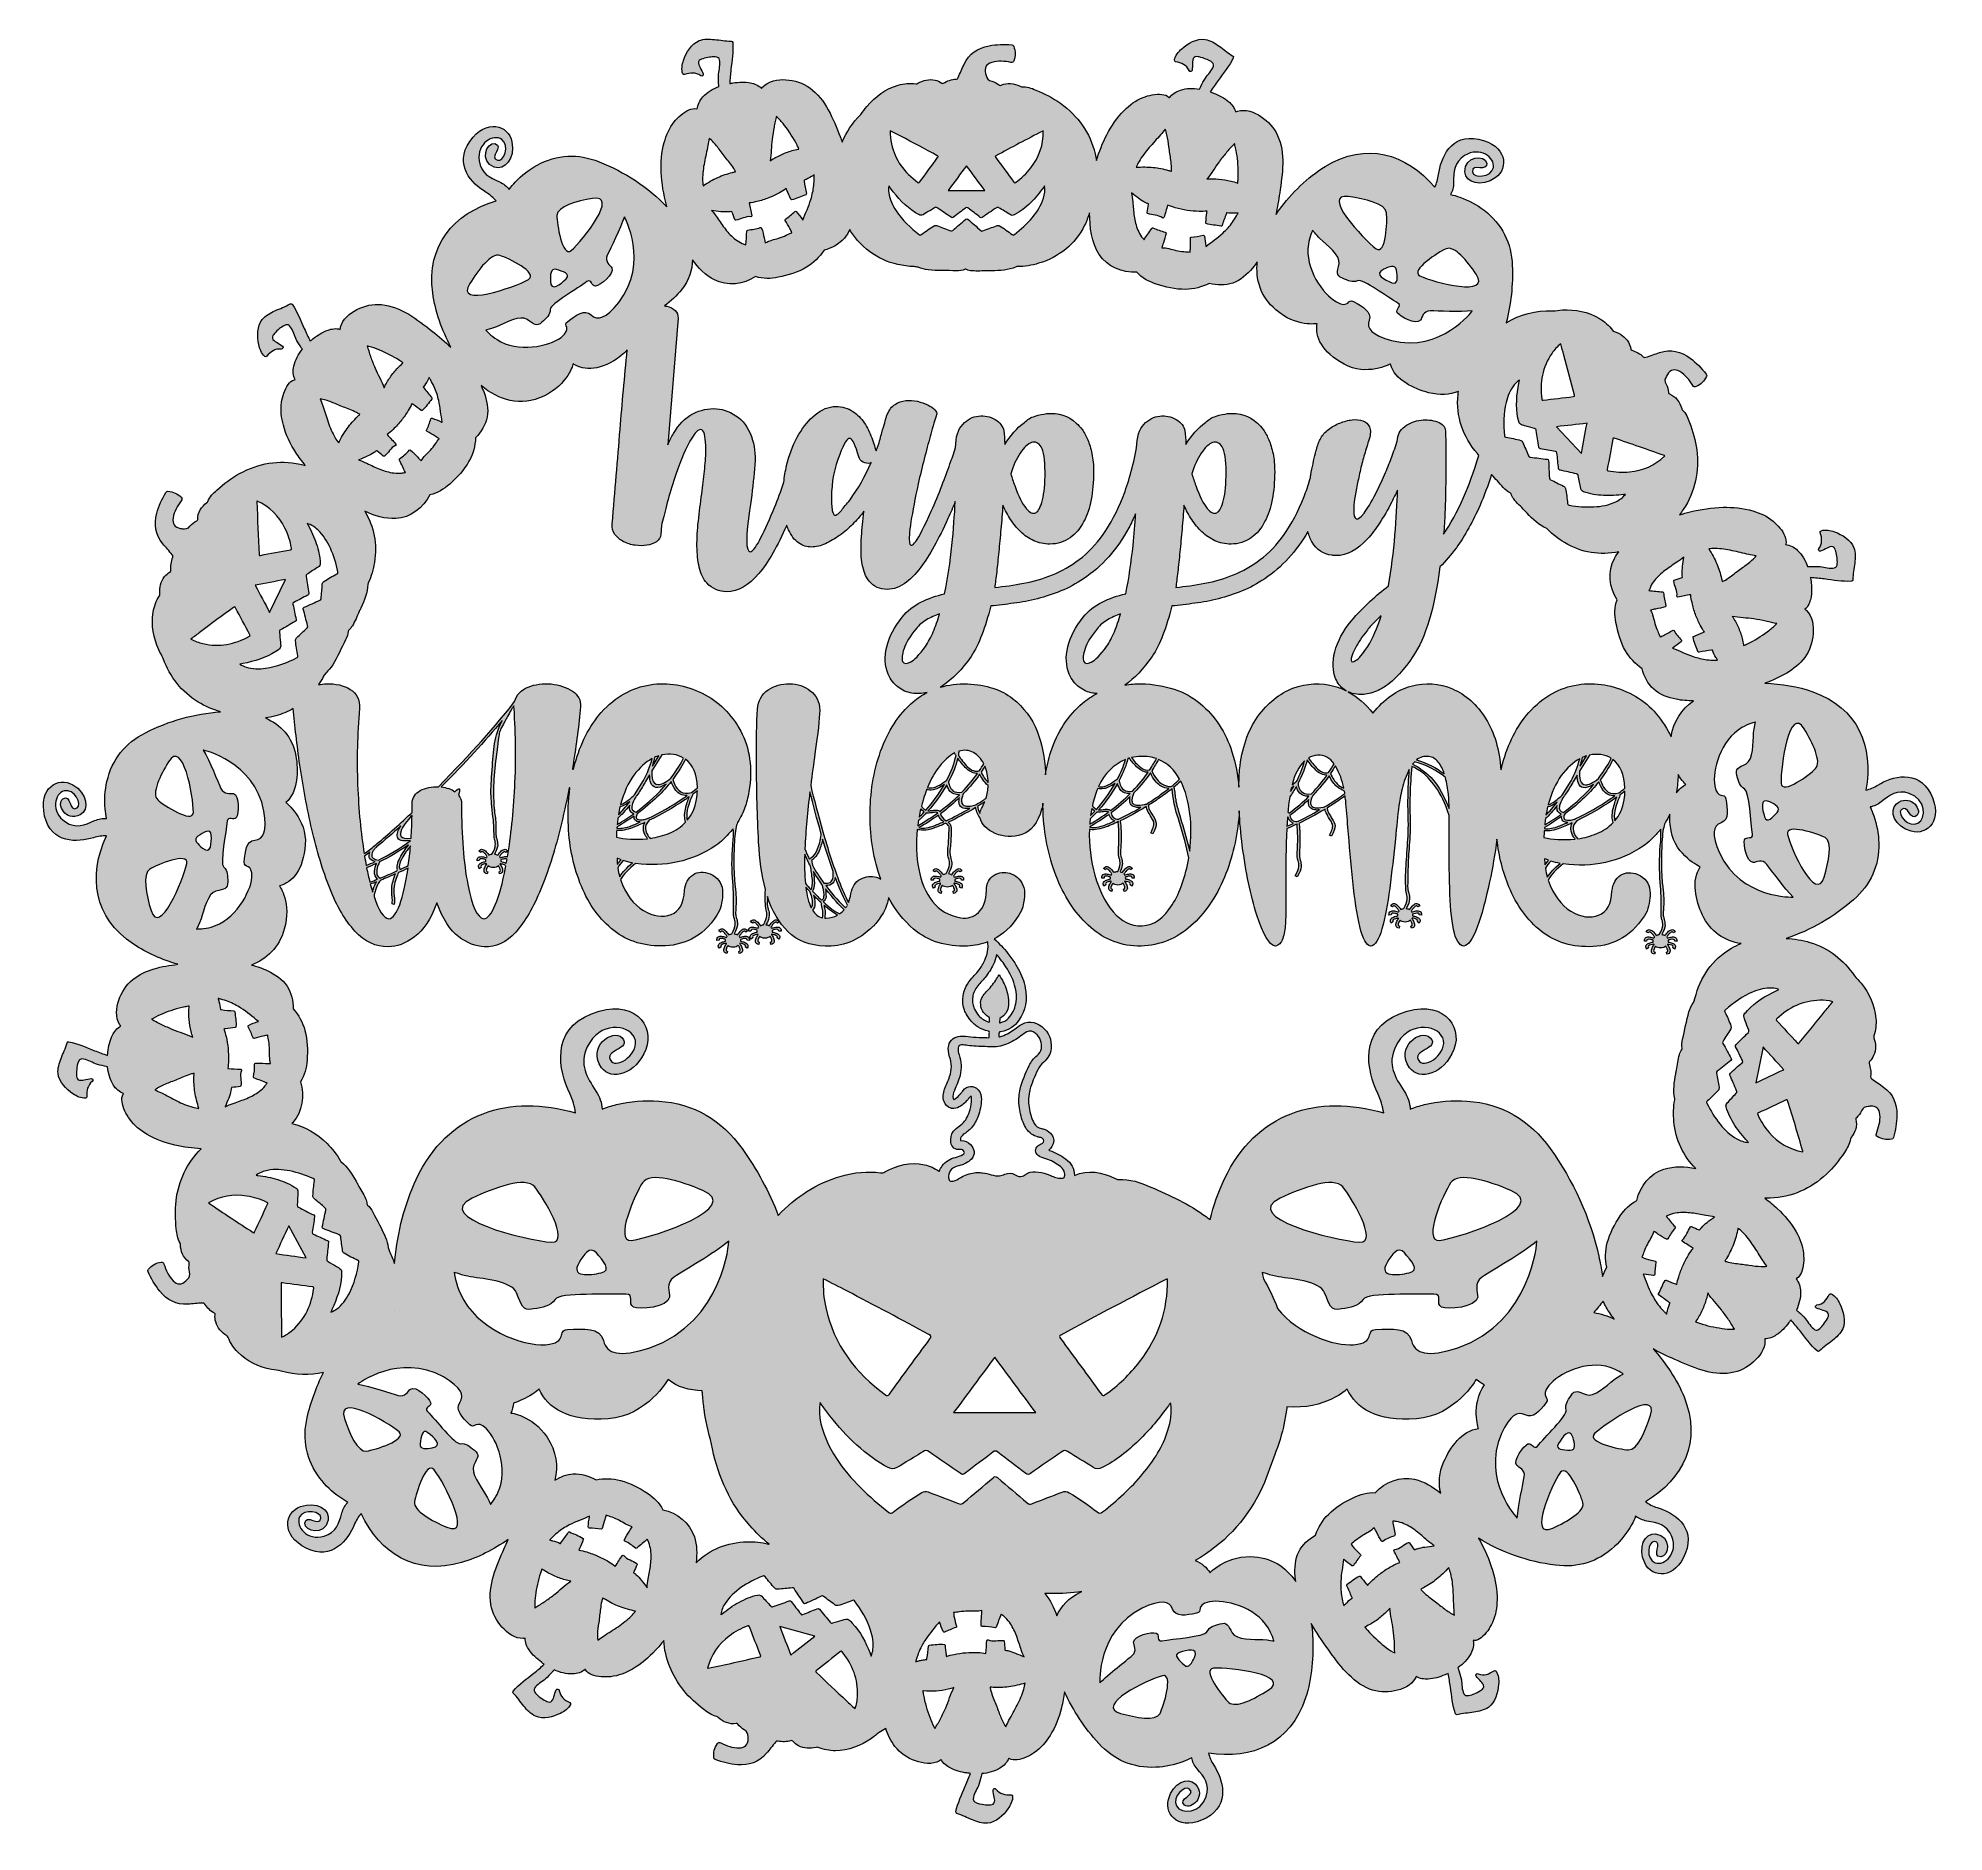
# Model space of a CAD drawing. Extents: x 40 to 962, y -936 to -68.
import ezdxf

# ---------------------------------------------------------------- set-up
doc = ezdxf.new("R2010")
doc.units = 0
doc.header["$MEASUREMENT"] = 0
doc.layers.add('Layer 1', color=7, linetype='Continuous', lineweight=0)

msp = doc.modelspace()

# ---------------------------------------------------------------- hatches: boundary and pattern name
at = {"layer": 'Layer 1', "true_color": 0x000000, "transparency": 33554687}
h = msp.add_hatch(color=18, dxfattribs=at)
h.dxf.hatch_style = 2
edge = h.paths.add_edge_path()
edge.add_spline(control_points=[(903.87, -473.78), (899.93, -486.65), (887.95, -460.6), (886.11, -453.13), (885.11, -447.6), (900.88, -452.93), (904.32, -454.74), (908.22, -456.79), (906.09, -466.54), (903.87, -473.78)], knot_values=[0, 0, 0, 0, 1, 1, 1, 2, 2, 2, 3, 3, 3, 3], degree=3, periodic=0)
edge = h.paths.add_edge_path()
edge.add_spline(control_points=[(853.18, -462.14), (849.29, -453), (849.92, -449.04), (854.04, -447.51), (858.16, -445.98), (857.12, -441.16), (856.32, -435.94), (855.9, -432.64), (852.22, -436.73), (850.95, -429.6), (849.68, -422.48), (853.75, -407.39), (864.13, -401.52), (866.97, -399.75), (870.65, -398.87), (870.65, -398.87), (870.65, -398.87), (869.97, -401.4), (869.78, -404.11), (869.45, -408.74), (869.77, -417.03), (866.15, -418.98), (862.53, -420.92), (860.7, -421.19), (861.71, -424.72), (862.52, -427.64), (862.93, -429.83), (865.35, -431.14), (867.78, -432.44), (868.4, -447.99), (869.22, -453.06), (869.56, -455.87), (866.13, -453.8), (865.4, -455.79), (864.67, -457.79), (866.43, -466.66), (869.6, -466.77), (871.08, -466.75), (873.87, -464.86), (876.13, -467.67), (878.39, -470.48), (884.6, -479.21), (888.93, -483.49), (888.93, -483.49), (863.78, -484.5), (853.18, -462.14)], knot_values=[0, 0, 0, 0, 1, 1, 1, 2, 2, 2, 3, 3, 3, 4, 4, 4, 5, 5, 5, 6, 6, 6, 7, 7, 7, 8, 8, 8, 9, 9, 9, 10, 10, 10, 11, 11, 11, 12, 12, 12, 13, 13, 13, 14, 14, 14, 15, 15, 15, 15], degree=3, periodic=0)
edge = h.paths.add_edge_path()
edge.add_spline(control_points=[(901.84, -533.38), (903.9, -533.33), (905.94, -533.54), (908.05, -534.07), (906.83, -535.59), (905.64, -537.06), (904.46, -538.53), (900.3, -543.73), (896.1, -548.91), (891.82, -554.01), (891.44, -554.47), (891.28, -554.47), (890.87, -554.03), (887.57, -550.39), (884.25, -546.77), (880.91, -543.17), (880.58, -542.81), (880.65, -542.63), (880.96, -542.34), (886.85, -536.86), (893.67, -533.53), (901.84, -533.38)], knot_values=[0, 0, 0, 0, 1, 1, 1, 2, 2, 2, 3, 3, 3, 4, 4, 4, 5, 5, 5, 6, 6, 6, 7, 7, 7, 7], degree=3, periodic=0)
edge = h.paths.add_edge_path()
edge.add_spline(control_points=[(893.54, -606.68), (886.99, -605.48), (881.62, -602.29), (877.27, -597.33), (875, -594.74), (873.17, -591.86), (871.77, -588.7), (871.58, -588.27), (871.61, -588.08), (872.08, -587.86), (876.57, -585.79), (881.04, -583.7), (885.51, -581.6), (885.87, -581.44), (886.04, -581.35), (886.2, -581.84), (888.78, -590), (891.18, -598.22), (893.57, -606.44), (893.58, -606.49), (893.56, -606.54), (893.54, -606.68)], knot_values=[0, 0, 0, 0, 1, 1, 1, 2, 2, 2, 3, 3, 3, 4, 4, 4, 5, 5, 5, 6, 6, 6, 7, 7, 7, 7], degree=3, periodic=0)
edge = h.paths.add_edge_path()
edge.add_spline(control_points=[(876.23, -662.07), (875.29, -662.17), (874.34, -662.16), (873.4, -662.14), (871.45, -662.1), (869.51, -661.81), (867.59, -661.51), (865.42, -661.17), (863.24, -660.95), (861.07, -660.66), (859.87, -660.51), (858.67, -660.31), (857.48, -660.03), (856.91, -659.9), (856.36, -659.7), (855.8, -659.52), (856.08, -659.1), (856.35, -658.67), (856.61, -658.24), (857.92, -656.09), (859.1, -653.85), (860, -651.5), (860.94, -649), (861.71, -646.34), (862.24, -643.66), (863.05, -644.28), (863.82, -644.96), (864.54, -645.68), (866.51, -647.64), (868.18, -649.89), (869.72, -652.19), (871.26, -654.49), (872.67, -656.88), (874.21, -659.18), (874.86, -660.16), (875.51, -661.14), (876.23, -662.07)], knot_values=[0, 0, 0, 0, 1, 1, 1, 2, 2, 2, 3, 3, 3, 4, 4, 4, 5, 5, 5, 6, 6, 6, 7, 7, 7, 8, 8, 8, 9, 9, 9, 10, 10, 10, 11, 11, 11, 12, 12, 12, 12], degree=3, periodic=0)
edge = h.paths.add_edge_path()
edge.add_spline(control_points=[(859.68, -692.48), (857.95, -692.53), (856.24, -692.33), (854.54, -692.1), (850.85, -691.6), (847.15, -690.78), (843.62, -689.6), (842.96, -689.38), (842.31, -689.15), (841.68, -688.88), (841.74, -688.79), (841.79, -688.71), (841.85, -688.63), (843.01, -686.94), (844.03, -685.15), (844.89, -683.29), (845.72, -681.5), (846.38, -679.62), (846.93, -677.72), (847.2, -676.8), (847.43, -675.89), (847.57, -674.97), (849.53, -677.84), (852.05, -680.37), (854.17, -683.13), (855.37, -684.68), (856.53, -686.28), (857.63, -687.91), (858.16, -688.71), (858.68, -689.52), (859.18, -690.35), (859.62, -691.07), (859.98, -691.85), (860.56, -692.45), (860.23, -692.47), (859.92, -692.47), (859.68, -692.48)], knot_values=[0, 0, 0, 0, 1, 1, 1, 2, 2, 2, 3, 3, 3, 4, 4, 4, 5, 5, 5, 6, 6, 6, 7, 7, 7, 8, 8, 8, 9, 9, 9, 10, 10, 10, 11, 11, 11, 12, 12, 12, 12], degree=3, periodic=0)
edge = h.paths.add_edge_path()
edge.add_spline(control_points=[(838.31, -656.54), (837.25, -658.21), (836.34, -660), (835.52, -661.8), (834.73, -663.55), (834.07, -665.35), (833.52, -667.19), (833.19, -668.28), (832.73, -669.65), (832.68, -670.92), (832.41, -670.81), (832.15, -670.7), (831.89, -670.59), (830.43, -669.98), (828.93, -669.45), (827.48, -668.82), (827.33, -668.75), (827.11, -668.78), (827.01, -668.92), (825.56, -670.84), (824.91, -673.31), (823.79, -675.43), (823.66, -675.69), (823.81, -675.95), (824.03, -676.09), (825.74, -677.18), (827.35, -678.41), (828.98, -679.61), (829.1, -679.7), (829.22, -679.79), (829.34, -679.88), (829.33, -679.91), (829.32, -679.94), (829.3, -679.96), (828.67, -681.12), (828.35, -682.37), (828.03, -683.67), (827.91, -684.14), (827.78, -684.63), (827.64, -685.13), (827.3, -684.77), (826.94, -684.43), (826.62, -684.1), (825.77, -683.21), (824.92, -682.32), (824.15, -681.36), (822.72, -679.55), (821.49, -677.59), (820.43, -675.55), (818.79, -672.38), (817.63, -669.01), (816.24, -665.74), (816.32, -665.75), (816.41, -665.77), (816.49, -665.79), (818.09, -666.1), (819.71, -666.33), (821.34, -666.44), (821.59, -666.45), (821.92, -666.32), (821.93, -666.01), (822.06, -664.05), (822.13, -662.07), (822.51, -660.13), (822.56, -659.88), (822.38, -659.69), (822.16, -659.62), (820.7, -659.21), (819.23, -658.87), (817.78, -658.43), (817.09, -658.23), (816.4, -657.93), (815.7, -657.66), (816.15, -656.78), (816.39, -655.76), (816.75, -654.86), (817.23, -653.64), (817.79, -652.45), (818.4, -651.29), (819.45, -649.28), (820.83, -647.36), (821.41, -645.16), (822.11, -645.56), (822.8, -645.98), (823.48, -646.44), (824.84, -647.34), (826.2, -648.23), (827.67, -648.95), (827.91, -649.06), (828.21, -648.96), (828.32, -648.72), (829.18, -646.79), (830.57, -645.23), (831.79, -643.53), (831.95, -643.31), (831.93, -643.07), (831.74, -642.88), (830.23, -641.27), (828.91, -639.5), (827.47, -637.84), (828.05, -637.62), (828.63, -637.28), (829.14, -637.1), (830.32, -636.68), (831.53, -636.38), (832.77, -636.22), (835.09, -635.91), (837.42, -636), (839.74, -636.3), (842.05, -636.61), (844.34, -637.06), (846.64, -637.48), (848.05, -637.73), (849.48, -637.99), (850.91, -638.08), (849.64, -638.92), (848.43, -639.9), (847.28, -640.82), (846.29, -641.61), (845.32, -642.46), (844.5, -643.42), (844.21, -643.75), (843.83, -644.16), (843.63, -644.58), (843.55, -644.55), (843.47, -644.51), (843.39, -644.48), (842.16, -643.96), (840.97, -643.36), (839.75, -642.83), (839.58, -642.76), (839.37, -642.79), (839.25, -642.94), (837.71, -644.84), (837.32, -647.74), (835.28, -649.21), (835.06, -649.38), (834.99, -649.76), (835.25, -649.95), (836.96, -651.18), (838.83, -652.19), (840.53, -653.44), (839.66, -654.36), (838.97, -655.51), (838.31, -656.54)], knot_values=[0, 0, 0, 0, 1, 1, 1, 2, 2, 2, 3, 3, 3, 4, 4, 4, 5, 5, 5, 6, 6, 6, 7, 7, 7, 8, 8, 8, 9, 9, 9, 10, 10, 10, 11, 11, 11, 12, 12, 12, 13, 13, 13, 14, 14, 14, 15, 15, 15, 16, 16, 16, 17, 17, 17, 18, 18, 18, 19, 19, 19, 20, 20, 20, 21, 21, 21, 22, 22, 22, 23, 23, 23, 24, 24, 24, 25, 25, 25, 26, 26, 26, 27, 27, 27, 28, 28, 28, 29, 29, 29, 30, 30, 30, 31, 31, 31, 32, 32, 32, 33, 33, 33, 34, 34, 34, 35, 35, 35, 36, 36, 36, 37, 37, 37, 38, 38, 38, 39, 39, 39, 40, 40, 40, 41, 41, 41, 42, 42, 42, 43, 43, 43, 44, 44, 44, 45, 45, 45, 46, 46, 46, 47, 47, 47, 48, 48, 48, 48], degree=3, periodic=0)
edge = h.paths.add_edge_path()
edge.add_spline(control_points=[(819.88, -734.03), (817.52, -741.46), (813.62, -751.03), (809.13, -750.83), (805.17, -750.66), (788.74, -747.29), (792.82, -742.97), (798.74, -737.4), (824.08, -720.81), (819.88, -734.03)], knot_values=[0, 0, 0, 0, 1, 1, 1, 2, 2, 2, 3, 3, 3, 3], degree=3, periodic=0)
edge = h.paths.add_edge_path()
edge.add_spline(control_points=[(788.66, -724.11), (784.81, -722.69), (783.39, -721.5), (781.41, -724.59), (779.76, -727.14), (778.39, -728.89), (779.02, -731.57), (779.65, -734.25), (768.41, -745.02), (765.16, -748.99), (763.28, -751.11), (762.56, -747.17), (760.58, -747.94), (758.61, -748.72), (753.12, -755.91), (755.14, -758.36), (756.14, -759.45), (759.4, -760.29), (758.79, -763.85), (758.19, -767.4), (755.75, -777.84), (755.42, -783.91), (755.42, -783.91), (738, -765.75), (747.73, -742.99), (752, -734.03), (755.39, -731.87), (759.26, -733.94), (763.14, -736.02), (766.06, -732.05), (769.44, -727.99), (771.63, -725.49), (766.13, -725.44), (770.63, -719.77), (775.12, -714.1), (789.12, -707.15), (800.39, -711.03), (803.6, -711.99), (806.7, -714.16), (806.7, -714.16), (806.7, -714.16), (804.35, -715.33), (802.19, -716.98), (798.51, -719.8), (792.51, -725.54), (788.66, -724.11)], knot_values=[0, 0, 0, 0, 1, 1, 1, 2, 2, 2, 3, 3, 3, 4, 4, 4, 5, 5, 5, 6, 6, 6, 7, 7, 7, 8, 8, 8, 9, 9, 9, 10, 10, 10, 11, 11, 11, 12, 12, 12, 13, 13, 13, 14, 14, 14, 15, 15, 15, 15], degree=3, periodic=0)
edge = h.paths.add_edge_path()
edge.add_spline(control_points=[(775.31, -747.8), (777.18, -744.68), (780.83, -739.57), (782.4, -744.97), (783.13, -747.48), (784.01, -751.13), (780.93, -750.98), (777.84, -750.84), (773.43, -750.91), (775.31, -747.8)], knot_values=[0, 0, 0, 0, 1, 1, 1, 2, 2, 2, 3, 3, 3, 3], degree=3, periodic=0)
edge = h.paths.add_edge_path()
edge.add_spline(control_points=[(772.59, -788.68), (760.34, -794.25), (771.91, -768.02), (776.29, -761.7), (779.78, -757.28), (786.23, -772.62), (787.15, -776.4), (788.2, -780.68), (779.49, -785.54), (772.59, -788.68)], knot_values=[0, 0, 0, 0, 1, 1, 1, 2, 2, 2, 3, 3, 3, 3], degree=3, periodic=0)
edge = h.paths.add_edge_path()
edge.add_spline(control_points=[(736.6, -740.55), (728.7, -741.33), (722.83, -749.94), (719.9, -756.52), (717.5, -761.92), (717.19, -767.08), (718.35, -771.86), (714.58, -768.72), (710.42, -766.14), (705.65, -765.06), (698.83, -763.5), (691.33, -766.35), (686.69, -771.55), (682.9, -771.32), (679.42, -772.33), (676, -773.98), (671.65, -776.08), (667.44, -778.58), (664.01, -782.03), (661.17, -784.89), (659.1, -788.31), (657.79, -792.09), (654.45, -793.98), (651.47, -796.76), (649.69, -800.17), (647.86, -803.69), (647.66, -808.04), (647.92, -811.93), (647.98, -812.77), (648.08, -813.61), (648.19, -814.45), (643.38, -807.42), (636.26, -802.53), (626.32, -802.48), (613.18, -802.42), (606.74, -810.34), (606.74, -810.34), (605.2, -807.76), (602.84, -805.65), (599.57, -804.35), (613.03, -796.72), (623.66, -785.65), (631.16, -770.78), (633.95, -765.24), (635.59, -759.28), (637.9, -753.58), (640, -748.44), (641.55, -743.18), (642.66, -737.84), (643.15, -735.49), (643.55, -733.13), (643.87, -730.75), (643.9, -730.52), (643.92, -730.28), (643.95, -730.05), (662.64, -731.54), (673.14, -721.45), (673.14, -721.45), (677.21, -730.68), (687.5, -737.32), (706.59, -735.82), (725.67, -734.32), (735.53, -716.74), (735.53, -716.74), (736.25, -717.38), (737.01, -717.94), (737.81, -718.45), (738.36, -718.81), (738.94, -719.13), (739.52, -719.43), (732.86, -728.98), (736.6, -740.55), (736.6, -740.55)], knot_values=[0, 0, 0, 0, 1, 1, 1, 2, 2, 2, 3, 3, 3, 4, 4, 4, 5, 5, 5, 6, 6, 6, 7, 7, 7, 8, 8, 8, 9, 9, 9, 10, 10, 10, 11, 11, 11, 12, 12, 12, 13, 13, 13, 14, 14, 14, 15, 15, 15, 16, 16, 16, 17, 17, 17, 18, 18, 18, 19, 19, 19, 20, 20, 20, 21, 21, 21, 22, 22, 22, 23, 23, 23, 24, 24, 24, 24], degree=3, periodic=0)
edge = h.paths.add_edge_path()
edge.add_spline(control_points=[(722.55, -829.4), (720.89, -828.38), (719.36, -827.15), (717.85, -825.92), (716.15, -824.54), (714.38, -823.25), (712.65, -821.91), (711.69, -821.17), (710.75, -820.4), (709.87, -819.56), (709.44, -819.16), (709.06, -818.71), (708.67, -818.27), (709.13, -818.04), (709.57, -817.81), (710.02, -817.57), (712.23, -816.38), (714.38, -815.03), (716.34, -813.45), (718.41, -811.78), (720.42, -809.86), (722.23, -807.81), (722.61, -808.76), (722.93, -809.73), (723.19, -810.71), (723.91, -813.4), (724.22, -816.18), (724.39, -818.95), (724.56, -821.71), (724.57, -824.48), (724.74, -827.25), (724.81, -828.42), (724.88, -829.6), (725.03, -830.76), (724.17, -830.37), (723.36, -829.89), (722.55, -829.4)], knot_values=[0, 0, 0, 0, 1, 1, 1, 2, 2, 2, 3, 3, 3, 4, 4, 4, 5, 5, 5, 6, 6, 6, 7, 7, 7, 8, 8, 8, 9, 9, 9, 10, 10, 10, 11, 11, 11, 12, 12, 12, 12], degree=3, periodic=0)
edge = h.paths.add_edge_path()
edge.add_spline(control_points=[(705.68, -799.23), (705.63, -799.16), (705.57, -799.09), (705.52, -799.02), (704.73, -797.96), (704, -796.84), (703.21, -795.76), (703.11, -795.62), (702.9, -795.54), (702.73, -795.6), (700.44, -796.48), (698.64, -798.78), (696.14, -799.03), (695.87, -799.06), (695.61, -799.36), (695.74, -799.64), (696.6, -801.57), (697.7, -803.38), (698.55, -805.32), (697.33, -805.68), (696.16, -806.32), (695.07, -806.89), (693.31, -807.8), (691.62, -808.88), (690, -810.03), (688.44, -811.14), (686.96, -812.36), (685.56, -813.67), (684.73, -814.45), (683.64, -815.39), (682.96, -816.47), (682.78, -816.24), (682.61, -816.01), (682.44, -815.79), (681.49, -814.52), (680.46, -813.31), (679.52, -812.03), (679.42, -811.9), (679.23, -811.81), (679.07, -811.88), (676.84, -812.81), (675.04, -814.62), (673.01, -815.89), (672.76, -816.04), (672.76, -816.35), (672.88, -816.57), (673.8, -818.38), (674.58, -820.25), (675.38, -822.11), (675.44, -822.25), (675.5, -822.39), (675.56, -822.53), (675.53, -822.55), (675.51, -822.56), (675.48, -822.58), (674.36, -823.26), (673.45, -824.18), (672.52, -825.14), (672.18, -825.49), (671.81, -825.84), (671.44, -826.21), (671.33, -825.72), (671.19, -825.24), (671.08, -824.8), (670.8, -823.6), (670.51, -822.41), (670.33, -821.19), (670, -818.91), (669.93, -816.6), (670.04, -814.3), (670.22, -810.74), (670.92, -807.24), (671.36, -803.71), (671.43, -803.77), (671.49, -803.82), (671.56, -803.88), (672.78, -804.96), (674.06, -805.97), (675.42, -806.88), (675.63, -807.02), (675.98, -807.07), (676.15, -806.82), (677.24, -805.18), (678.3, -803.51), (679.61, -802.03), (679.78, -801.84), (679.72, -801.58), (679.56, -801.41), (678.5, -800.32), (677.41, -799.28), (676.38, -798.18), (675.88, -797.65), (675.43, -797.05), (674.97, -796.46), (675.8, -795.92), (676.52, -795.17), (677.28, -794.57), (678.32, -793.76), (679.4, -793.01), (680.5, -792.32), (682.42, -791.11), (684.59, -790.15), (686.2, -788.54), (686.6, -789.24), (686.99, -789.95), (687.35, -790.69), (688.07, -792.15), (688.79, -793.61), (689.7, -794.97), (689.84, -795.18), (690.16, -795.25), (690.37, -795.09), (692.08, -793.86), (694.08, -793.22), (695.98, -792.36), (696.23, -792.25), (696.33, -792.03), (696.27, -791.77), (695.77, -789.62), (695.53, -787.43), (695.12, -785.27), (695.74, -785.37), (696.4, -785.37), (696.94, -785.47), (698.17, -785.7), (699.36, -786.06), (700.52, -786.54), (702.68, -787.44), (704.65, -788.69), (706.49, -790.12), (708.34, -791.55), (710.09, -793.1), (711.86, -794.61), (712.95, -795.54), (714.05, -796.49), (715.25, -797.28), (713.72, -797.37), (712.19, -797.61), (710.73, -797.83), (709.48, -798.01), (708.21, -798.25), (707.01, -798.67), (706.6, -798.81), (706.07, -798.98), (705.68, -799.23)], knot_values=[0, 0, 0, 0, 1, 1, 1, 2, 2, 2, 3, 3, 3, 4, 4, 4, 5, 5, 5, 6, 6, 6, 7, 7, 7, 8, 8, 8, 9, 9, 9, 10, 10, 10, 11, 11, 11, 12, 12, 12, 13, 13, 13, 14, 14, 14, 15, 15, 15, 16, 16, 16, 17, 17, 17, 18, 18, 18, 19, 19, 19, 20, 20, 20, 21, 21, 21, 22, 22, 22, 23, 23, 23, 24, 24, 24, 25, 25, 25, 26, 26, 26, 27, 27, 27, 28, 28, 28, 29, 29, 29, 30, 30, 30, 31, 31, 31, 32, 32, 32, 33, 33, 33, 34, 34, 34, 35, 35, 35, 36, 36, 36, 37, 37, 37, 38, 38, 38, 39, 39, 39, 40, 40, 40, 41, 41, 41, 42, 42, 42, 43, 43, 43, 44, 44, 44, 45, 45, 45, 46, 46, 46, 47, 47, 47, 48, 48, 48, 48], degree=3, periodic=0)
edge = h.paths.add_edge_path()
edge.add_spline(control_points=[(695.42, -848.69), (693.9, -847.87), (692.52, -846.83), (691.17, -845.78), (688.24, -843.49), (685.45, -840.91), (682.99, -838.12), (682.54, -837.6), (682.09, -837.07), (681.68, -836.51), (681.78, -836.47), (681.87, -836.43), (681.96, -836.38), (683.81, -835.51), (685.6, -834.48), (687.28, -833.31), (688.89, -832.18), (690.41, -830.88), (691.84, -829.53), (692.54, -828.86), (693.2, -828.19), (693.77, -827.47), (694.02, -830.94), (694.92, -834.39), (695.37, -837.84), (695.62, -839.79), (695.82, -841.75), (695.95, -843.71), (696.01, -844.68), (696.05, -845.64), (696.06, -846.6), (696.08, -847.44), (695.99, -848.3), (696.19, -849.11), (695.9, -848.96), (695.63, -848.81), (695.42, -848.69)], knot_values=[0, 0, 0, 0, 1, 1, 1, 2, 2, 2, 3, 3, 3, 4, 4, 4, 5, 5, 5, 6, 6, 6, 7, 7, 7, 8, 8, 8, 9, 9, 9, 10, 10, 10, 11, 11, 11, 12, 12, 12, 12], degree=3, periodic=0)
edge = h.paths.add_edge_path()
edge.add_spline(control_points=[(632.37, -842.62), (627.74, -842.4), (619.45, -842.9), (617.43, -839.33), (615.41, -835.76), (615.09, -833.94), (611.59, -835.02), (608.68, -835.9), (606.5, -836.36), (605.25, -838.81), (604, -841.26), (588.47, -842.24), (583.43, -843.17), (580.62, -843.58), (582.62, -840.1), (580.61, -839.42), (578.6, -838.74), (569.77, -840.69), (569.72, -843.86), (569.78, -845.35), (571.73, -848.09), (568.98, -850.42), (566.22, -852.74), (557.63, -859.14), (553.45, -863.57), (553.45, -863.57), (551.87, -838.45), (573.98, -827.35), (583.03, -823.25), (587.01, -823.79), (588.63, -827.87), (590.25, -831.96), (595.04, -830.81), (600.24, -829.89), (603.54, -829.39), (599.37, -825.81), (606.46, -824.38), (613.55, -822.95), (628.73, -826.67), (634.83, -836.91), (636.67, -839.71), (637.63, -843.37), (637.63, -843.37), (637.63, -843.37), (635.09, -842.75), (632.37, -842.62)], knot_values=[0, 0, 0, 0, 1, 1, 1, 2, 2, 2, 3, 3, 3, 4, 4, 4, 5, 5, 5, 6, 6, 6, 7, 7, 7, 8, 8, 8, 9, 9, 9, 10, 10, 10, 11, 11, 11, 12, 12, 12, 13, 13, 13, 14, 14, 14, 15, 15, 15, 15], degree=3, periodic=0)
edge = h.paths.add_edge_path()
edge.add_spline(control_points=[(634.89, -867.05), (628.29, -871.21), (619.13, -876), (615.83, -872.96), (612.92, -870.26), (602.54, -857.09), (608.44, -856.43), (616.55, -855.99), (646.62, -859.67), (634.89, -867.05)], knot_values=[0, 0, 0, 0, 1, 1, 1, 2, 2, 2, 3, 3, 3, 3], degree=3, periodic=0)
edge = h.paths.add_edge_path()
edge.add_spline(control_points=[(599.19, -851.23), (598.12, -853.61), (596.45, -856.97), (594.18, -854.87), (591.92, -852.77), (588.5, -849.98), (591.95, -848.81), (595.39, -847.64), (601.47, -846.09), (599.19, -851.23)], knot_values=[0, 0, 0, 0, 1, 1, 1, 2, 2, 2, 3, 3, 3, 3], degree=3, periodic=0)
edge = h.paths.add_edge_path()
edge.add_spline(control_points=[(582.54, -878.31), (580.58, -882.25), (570.79, -880.35), (563.49, -878.29), (550.54, -874.64), (576.31, -862.07), (583.73, -860.07), (589.25, -858.94), (584.27, -874.82), (582.54, -878.31)], knot_values=[0, 0, 0, 0, 1, 1, 1, 2, 2, 2, 3, 3, 3, 3], degree=3, periodic=0)
edge = h.paths.add_edge_path()
edge.add_spline(control_points=[(552.14, -780.85), (547.77, -777.53), (543.29, -774.33), (538.55, -771.56), (537.43, -770.89), (536.45, -770.77), (535.17, -771.28), (530.29, -773.23), (525.37, -774.99), (520.48, -776.88), (519.61, -777.22), (519.06, -777.15), (518.34, -776.52), (513.54, -772.42), (508.69, -768.39), (503.9, -764.27), (503.07, -763.55), (502.58, -763.63), (501.8, -764.3), (497.09, -768.32), (492.33, -772.29), (487.63, -776.33), (486.78, -777.05), (486.15, -777.26), (485.06, -776.82), (480.18, -774.89), (475.24, -773.12), (470.37, -771.2), (469.21, -770.74), (468.34, -770.9), (467.29, -771.48), (462.44, -774.29), (457.92, -777.62), (453.41, -780.95), (452.71, -781.48), (452.22, -781.82), (451.33, -781.12), (441.74, -773.56), (432.81, -765.34), (426.02, -755.07), (422.08, -749.09), (419.05, -742.7), (418.02, -735.52), (417.69, -733.17), (417.71, -730.82), (418.05, -727.99), (418.85, -729.08), (419.4, -729.84), (419.94, -730.59), (427.59, -740.95), (436.2, -750.34), (447.25, -757.25), (452.97, -760.82), (452.97, -760.82), (458.62, -757.38), (461.68, -755.52), (464.76, -753.7), (467.77, -751.77), (468.89, -751.04), (469.65, -751.01), (470.8, -751.82), (475.74, -755.33), (480.8, -758.68), (485.77, -762.17), (486.77, -762.86), (487.34, -762.87), (488.31, -762.13), (492.74, -758.69), (497.25, -755.35), (501.69, -751.93), (502.56, -751.26), (503.11, -751.21), (504.02, -751.93), (508.49, -755.4), (513.07, -758.75), (517.55, -762.22), (518.41, -762.87), (518.94, -762.89), (519.8, -762.28), (524.86, -758.73), (530, -755.29), (535.05, -751.72), (536.08, -751.01), (536.78, -751.06), (537.79, -751.69), (541.84, -754.23), (545.99, -756.64), (550.02, -759.23), (551.59, -760.24), (552.86, -760.32), (554.56, -759.45), (561.23, -756.04), (566.97, -751.43), (572.32, -746.25), (577.64, -741.14), (582.29, -735.45), (586.6, -729.47), (586.86, -729.11), (587.12, -728.73), (587.63, -728.05), (588.45, -732.88), (587.69, -737.13), (586.4, -741.3), (583.96, -749.22), (579.54, -756.02), (574.28, -762.33), (568.52, -769.26), (561.83, -775.25), (554.77, -780.83), (553.78, -781.59), (553.16, -781.64), (552.14, -780.85)], knot_values=[0, 0, 0, 0, 1, 1, 1, 2, 2, 2, 3, 3, 3, 4, 4, 4, 5, 5, 5, 6, 6, 6, 7, 7, 7, 8, 8, 8, 9, 9, 9, 10, 10, 10, 11, 11, 11, 12, 12, 12, 13, 13, 13, 14, 14, 14, 15, 15, 15, 16, 16, 16, 17, 17, 17, 18, 18, 18, 19, 19, 19, 20, 20, 20, 21, 21, 21, 22, 22, 22, 23, 23, 23, 24, 24, 24, 25, 25, 25, 26, 26, 26, 27, 27, 27, 28, 28, 28, 29, 29, 29, 30, 30, 30, 31, 31, 31, 32, 32, 32, 33, 33, 33, 34, 34, 34, 35, 35, 35, 36, 36, 36, 37, 37, 37, 37], degree=3, periodic=0)
edge = h.paths.add_edge_path()
edge.add_spline(control_points=[(543.99, -819.73), (538.41, -822.43), (534.75, -826.42), (532.59, -831.11), (531.26, -827.2), (529.47, -823.49), (526.88, -820.37), (527.87, -820.37), (528.86, -820.38), (529.85, -820.37), (534.83, -820.32), (539.8, -820.16), (544.68, -819.41), (544.45, -819.52), (544.21, -819.62), (543.99, -819.73)], knot_values=[0, 0, 0, 0, 1, 1, 1, 2, 2, 2, 3, 3, 3, 4, 4, 4, 5, 5, 5, 5], degree=3, periodic=0)
edge = h.paths.add_edge_path()
edge.add_spline(control_points=[(516.65, -866.61), (515.88, -869.28), (514.71, -871.82), (513.44, -874.29), (512.16, -876.74), (510.75, -879.13), (509.47, -881.58), (508.93, -882.62), (508.39, -883.67), (507.92, -884.75), (507.38, -883.97), (506.93, -883.14), (506.49, -882.3), (505.59, -880.57), (504.91, -878.73), (504.25, -876.9), (503.5, -874.84), (502.65, -872.83), (501.85, -870.79), (501.41, -869.66), (501, -868.51), (500.67, -867.34), (500.52, -866.78), (500.42, -866.2), (500.31, -865.62), (500.82, -865.66), (501.32, -865.69), (501.82, -865.71), (504.34, -865.83), (506.87, -865.78), (509.36, -865.43), (512.01, -865.06), (514.71, -864.45), (517.32, -863.63), (517.16, -864.63), (516.93, -865.63), (516.65, -866.61)], knot_values=[0, 0, 0, 0, 1, 1, 1, 2, 2, 2, 3, 3, 3, 4, 4, 4, 5, 5, 5, 6, 6, 6, 7, 7, 7, 8, 8, 8, 9, 9, 9, 10, 10, 10, 11, 11, 11, 12, 12, 12, 12], degree=3, periodic=0)
edge = h.paths.add_edge_path()
edge.add_spline(control_points=[(498.8, -842.99), (498.55, -845.09), (498.57, -847.21), (498.29, -849.31), (497.06, -848.99), (495.72, -848.94), (494.5, -848.86), (492.52, -848.73), (490.52, -848.8), (488.54, -848.95), (486.63, -849.09), (484.74, -849.38), (482.86, -849.78), (481.74, -850.02), (480.32, -850.27), (479.19, -850.85), (479.15, -850.56), (479.12, -850.28), (479.09, -850), (478.93, -848.42), (478.67, -846.85), (478.52, -845.27), (478.51, -845.11), (478.38, -844.94), (478.21, -844.91), (475.82, -844.56), (473.35, -845.19), (470.95, -845.23), (470.66, -845.23), (470.51, -845.5), (470.49, -845.75), (470.35, -847.78), (470.05, -849.78), (469.79, -851.79), (469.77, -851.94), (469.75, -852.09), (469.72, -852.24), (469.72, -852.24), (469.64, -852.24), (469.64, -852.24), (468.91, -852.25), (468.19, -852.35), (467.48, -852.5), (466.92, -852.61), (466.35, -852.76), (465.77, -852.91), (465.31, -853.04), (464.81, -853.15), (464.3, -853.28), (464.45, -852.8), (464.58, -852.32), (464.72, -851.88), (465.09, -850.7), (465.46, -849.54), (465.93, -848.4), (466.46, -847.14), (467.08, -845.91), (467.76, -844.72), (468.23, -843.91), (468.71, -843.12), (469.23, -842.34), (471.21, -839.38), (473.61, -836.74), (475.81, -833.94), (475.83, -834.02), (475.86, -834.11), (475.89, -834.19), (476.38, -835.74), (476.96, -837.27), (477.65, -838.75), (477.76, -838.98), (478.03, -839.2), (478.31, -839.07), (480.09, -838.23), (481.86, -837.34), (483.74, -836.74), (483.99, -836.66), (484.07, -836.41), (484.02, -836.18), (483.67, -834.71), (483.27, -833.25), (482.95, -831.77), (482.8, -831.07), (482.73, -830.32), (482.63, -829.58), (483.62, -829.54), (484.62, -829.27), (485.59, -829.15), (486.89, -828.98), (488.2, -828.9), (489.51, -828.87), (491.77, -828.83), (494.13, -829.12), (496.34, -828.56), (496.32, -829.37), (496.28, -830.18), (496.21, -830.99), (496.08, -832.62), (495.95, -834.24), (496.03, -835.88), (496.04, -836.14), (496.28, -836.35), (496.54, -836.33), (498.64, -836.15), (500.68, -836.63), (502.76, -836.87), (503.03, -836.91), (503.23, -836.77), (503.31, -836.52), (503.99, -834.41), (504.91, -832.41), (505.67, -830.35), (506.14, -830.75), (506.71, -831.09), (507.12, -831.46), (508.06, -832.29), (508.9, -833.21), (509.64, -834.21), (511.03, -836.1), (512.07, -838.19), (512.92, -840.36), (513.77, -842.54), (514.47, -844.76), (515.22, -846.97), (515.67, -848.33), (516.13, -849.71), (516.75, -851.01), (515.39, -850.3), (513.96, -849.71), (512.59, -849.15), (511.43, -848.66), (510.21, -848.22), (508.97, -847.96), (508.55, -847.87), (508.01, -847.74), (507.54, -847.75), (507.53, -847.67), (507.52, -847.58), (507.51, -847.5), (507.38, -846.17), (507.33, -844.84), (507.21, -843.51), (507.19, -843.33), (507.06, -843.16), (506.87, -843.12), (504.46, -842.7), (501.74, -843.75), (499.46, -842.68), (499.21, -842.56), (498.84, -842.68), (498.8, -842.99)], knot_values=[0, 0, 0, 0, 1, 1, 1, 2, 2, 2, 3, 3, 3, 4, 4, 4, 5, 5, 5, 6, 6, 6, 7, 7, 7, 8, 8, 8, 9, 9, 9, 10, 10, 10, 11, 11, 11, 12, 12, 12, 13, 13, 13, 14, 14, 14, 15, 15, 15, 16, 16, 16, 17, 17, 17, 18, 18, 18, 19, 19, 19, 20, 20, 20, 21, 21, 21, 22, 22, 22, 23, 23, 23, 24, 24, 24, 25, 25, 25, 26, 26, 26, 27, 27, 27, 28, 28, 28, 29, 29, 29, 30, 30, 30, 31, 31, 31, 32, 32, 32, 33, 33, 33, 34, 34, 34, 35, 35, 35, 36, 36, 36, 37, 37, 37, 38, 38, 38, 39, 39, 39, 40, 40, 40, 41, 41, 41, 42, 42, 42, 43, 43, 43, 44, 44, 44, 45, 45, 45, 46, 46, 46, 47, 47, 47, 48, 48, 48, 49, 49, 49, 50, 50, 50, 50], degree=3, periodic=0)
edge = h.paths.add_edge_path()
edge.add_spline(control_points=[(478.84, -875.56), (478.05, -877.36), (477.21, -879.14), (476.31, -880.89), (475.87, -881.75), (475.41, -882.6), (474.93, -883.43), (474.5, -884.16), (473.99, -884.85), (473.74, -885.65), (473.57, -885.37), (473.42, -885.1), (473.3, -884.89), (472.42, -883.4), (471.77, -881.8), (471.15, -880.2), (469.82, -876.73), (468.75, -873.09), (468.08, -869.43), (467.96, -868.75), (467.85, -868.07), (467.78, -867.38), (467.88, -867.39), (467.98, -867.4), (468.08, -867.41), (470.12, -867.62), (472.18, -867.65), (474.23, -867.51), (476.2, -867.37), (478.16, -867.04), (480.09, -866.61), (481.03, -866.41), (481.94, -866.17), (482.8, -865.84), (481.23, -868.95), (480.23, -872.37), (478.84, -875.56)], knot_values=[0, 0, 0, 0, 1, 1, 1, 2, 2, 2, 3, 3, 3, 4, 4, 4, 5, 5, 5, 6, 6, 6, 7, 7, 7, 8, 8, 8, 9, 9, 9, 10, 10, 10, 11, 11, 11, 12, 12, 12, 12], degree=3, periodic=0)
edge = h.paths.add_edge_path()
edge.add_spline(control_points=[(443.64, -847.35), (443.51, -848.39), (443.22, -849.4), (442.74, -850.57), (442.53, -850.01), (442.38, -849.62), (442.24, -849.23), (440.17, -843.89), (437.59, -838.85), (433.66, -834.59), (431.63, -832.39), (431.63, -832.39), (428.8, -833.2), (427.27, -833.64), (425.74, -834.06), (424.22, -834.53), (423.65, -834.71), (423.32, -834.63), (422.93, -834.16), (421.22, -832.07), (419.44, -830.04), (417.72, -827.96), (417.38, -827.54), (417.13, -827.47), (416.63, -827.67), (414.33, -828.63), (412, -829.53), (409.7, -830.48), (409.24, -830.66), (409, -830.61), (408.7, -830.2), (407.19, -828.19), (405.62, -826.21), (404.1, -824.2), (403.81, -823.82), (403.59, -823.75), (403.14, -823.91), (400.56, -824.84), (397.95, -825.71), (395.36, -826.64), (394.84, -826.83), (394.55, -826.73), (394.19, -826.34), (392.75, -824.77), (391.25, -823.25), (389.83, -821.67), (389.27, -821.05), (388.74, -820.86), (387.91, -821.04), (384.65, -821.71), (381.64, -823.02), (378.74, -824.61), (375.87, -826.18), (373.2, -828.07), (370.65, -830.13), (370.49, -830.25), (370.34, -830.38), (370.04, -830.61), (370.26, -828.45), (371.08, -826.71), (372.12, -825.08), (374.1, -821.97), (376.8, -819.57), (379.79, -817.49), (383.08, -815.19), (386.65, -813.41), (390.33, -811.85), (390.84, -811.63), (391.12, -811.69), (391.46, -812.15), (392.95, -814.08), (394.49, -815.98), (396.2, -817.73), (396.6, -818.15), (397.01, -818.31), (397.61, -818.24), (399.93, -817.98), (402.25, -817.8), (404.57, -817.57), (404.98, -817.52), (405.21, -817.62), (405.45, -817.97), (407.02, -820.3), (408.63, -822.6), (410.19, -824.93), (410.47, -825.33), (410.69, -825.36), (411.1, -825.16), (413.59, -823.99), (416.1, -822.85), (418.59, -821.67), (419.04, -821.45), (419.33, -821.44), (419.75, -821.76), (421.62, -823.16), (423.52, -824.5), (425.39, -825.89), (425.83, -826.23), (426.23, -826.26), (426.74, -826.13), (429.15, -825.5), (431.48, -824.61), (433.8, -823.7), (434.17, -823.56), (434.42, -823.47), (434.72, -823.88), (437.94, -828.25), (440.8, -832.82), (442.51, -838.02), (443.5, -841.05), (444.04, -844.15), (443.64, -847.35)], knot_values=[0, 0, 0, 0, 1, 1, 1, 2, 2, 2, 3, 3, 3, 4, 4, 4, 5, 5, 5, 6, 6, 6, 7, 7, 7, 8, 8, 8, 9, 9, 9, 10, 10, 10, 11, 11, 11, 12, 12, 12, 13, 13, 13, 14, 14, 14, 15, 15, 15, 16, 16, 16, 17, 17, 17, 18, 18, 18, 19, 19, 19, 20, 20, 20, 21, 21, 21, 22, 22, 22, 23, 23, 23, 24, 24, 24, 25, 25, 25, 26, 26, 26, 27, 27, 27, 28, 28, 28, 29, 29, 29, 30, 30, 30, 31, 31, 31, 32, 32, 32, 33, 33, 33, 34, 34, 34, 35, 35, 35, 36, 36, 36, 37, 37, 37, 37], degree=3, periodic=0)
edge = h.paths.add_edge_path()
edge.add_spline(control_points=[(436.15, -869.95), (436.05, -872.01), (435.69, -874.02), (435.02, -876.09), (433.59, -874.76), (432.21, -873.48), (430.82, -872.19), (425.94, -867.67), (421.07, -863.11), (416.29, -858.47), (415.86, -858.06), (415.87, -857.9), (416.34, -857.53), (420.2, -854.5), (424.05, -851.45), (427.88, -848.37), (428.27, -848.06), (428.44, -848.14), (428.71, -848.48), (433.75, -854.75), (436.58, -861.79), (436.15, -869.95)], knot_values=[0, 0, 0, 0, 1, 1, 1, 2, 2, 2, 3, 3, 3, 4, 4, 4, 5, 5, 5, 6, 6, 6, 7, 7, 7, 7], degree=3, periodic=0)
edge = h.paths.add_edge_path()
edge.add_spline(control_points=[(403.91, -850.07), (402.13, -845.46), (400.36, -840.91), (398.55, -836.23), (398.55, -836.23), (415.6, -840.91), (415.6, -840.91), (411.69, -843.97), (407.84, -846.99), (403.91, -850.07)], knot_values=[0, 0, 0, 0, 1, 1, 1, 2, 2, 2, 3, 3, 3, 3], degree=3, periodic=0)
edge = h.paths.add_edge_path()
edge.add_spline(control_points=[(388.93, -850.88), (380.6, -852.87), (372.23, -854.68), (363.86, -856.48), (363.82, -856.49), (363.77, -856.46), (363.63, -856.43), (365.3, -849.98), (368.86, -844.85), (374.12, -840.87), (376.87, -838.79), (379.87, -837.17), (383.12, -836), (383.56, -835.84), (383.75, -835.89), (383.94, -836.37), (385.68, -840.99), (387.44, -845.6), (389.22, -850.21), (389.36, -850.58), (389.43, -850.76), (388.93, -850.88)], knot_values=[0, 0, 0, 0, 1, 1, 1, 2, 2, 2, 3, 3, 3, 4, 4, 4, 5, 5, 5, 6, 6, 6, 7, 7, 7, 7], degree=3, periodic=0)
edge = h.paths.add_edge_path()
edge.add_spline(control_points=[(358.07, -805.45), (358.6, -801.21), (358.52, -796.95), (357.22, -792.87), (355.1, -786.2), (348.84, -781.19), (342.01, -779.83), (340.28, -776.44), (337.64, -773.95), (334.49, -771.84), (330.47, -769.16), (326.18, -766.81), (321.47, -765.6), (317.56, -764.61), (313.57, -764.56), (309.64, -765.35), (306.32, -763.43), (302.41, -762.27), (298.57, -762.47), (295.46, -762.64), (292.42, -763.93), (289.69, -765.55), (291.36, -758.75), (290.59, -751.6), (285.94, -744.74), (278.56, -733.86), (268.39, -733.02), (268.39, -733.02), (269.08, -731.54), (269.52, -729.93), (269.65, -728.23), (270.32, -728.01), (270.98, -727.79), (271.6, -727.56), (273.4, -726.88), (274.98, -726.14), (276.33, -725.43), (280.14, -723.38), (282.14, -721.45), (282.14, -721.45), (286.21, -730.68), (296.5, -737.32), (315.59, -735.82), (334.67, -734.32), (344.53, -716.74), (344.53, -716.74), (348.93, -720.64), (354.88, -722.12), (361.04, -722.21), (361.06, -722.56), (361.08, -722.92), (361.11, -723.27), (361.29, -725.72), (361.54, -728.15), (361.86, -730.59), (361.96, -731.3), (362.06, -731.99), (362.15, -732.69), (362.99, -738.65), (364.72, -744.42), (365.97, -750.28), (368.92, -764.13), (374.59, -776.76), (384, -787.42), (386.97, -790.77), (390.09, -793.8), (393.35, -796.53), (393.25, -796.51), (393.15, -796.48), (393.05, -796.45), (389.68, -795.5), (386.23, -795.21), (382.74, -795.3), (373.12, -795.56), (364.83, -798.81), (358.07, -805.45)], knot_values=[0, 0, 0, 0, 1, 1, 1, 2, 2, 2, 3, 3, 3, 4, 4, 4, 5, 5, 5, 6, 6, 6, 7, 7, 7, 8, 8, 8, 9, 9, 9, 10, 10, 10, 11, 11, 11, 12, 12, 12, 13, 13, 13, 14, 14, 14, 15, 15, 15, 16, 16, 16, 17, 17, 17, 18, 18, 18, 19, 19, 19, 20, 20, 20, 21, 21, 21, 22, 22, 22, 23, 23, 23, 24, 24, 24, 25, 25, 25, 25], degree=3, periodic=0)
edge = h.paths.add_edge_path()
edge.add_spline(control_points=[(336.05, -806.32), (335.76, -808.63), (335.31, -810.92), (334.91, -813.22), (334.66, -814.63), (334.4, -816.06), (334.33, -817.5), (333.48, -816.23), (332.49, -815.03), (331.57, -813.88), (330.77, -812.89), (329.92, -811.92), (328.95, -811.1), (328.62, -810.82), (328.21, -810.44), (327.79, -810.24), (327.82, -810.16), (327.86, -810.08), (327.89, -810), (328.41, -808.77), (329, -807.58), (329.53, -806.35), (329.6, -806.19), (329.57, -805.97), (329.42, -805.85), (327.5, -804.33), (324.61, -803.94), (323.12, -801.92), (322.96, -801.7), (322.57, -801.63), (322.39, -801.88), (321.17, -803.6), (320.17, -805.47), (318.92, -807.18), (317.99, -806.32), (316.85, -805.63), (315.81, -804.98), (314.13, -803.92), (312.34, -803.02), (310.53, -802.21), (308.79, -801.43), (306.98, -800.77), (305.14, -800.23), (304.04, -799.9), (302.68, -799.45), (301.41, -799.41), (301.52, -799.14), (301.62, -798.87), (301.73, -798.62), (302.34, -797.15), (302.86, -795.65), (303.49, -794.19), (303.55, -794.04), (303.53, -793.83), (303.39, -793.73), (301.46, -792.28), (298.98, -791.65), (296.86, -790.54), (296.6, -790.4), (296.34, -790.56), (296.2, -790.78), (295.11, -792.49), (293.89, -794.1), (292.7, -795.74), (292.61, -795.86), (292.52, -795.99), (292.43, -796.11), (292.4, -796.09), (292.38, -796.08), (292.35, -796.07), (291.19, -795.44), (289.94, -795.12), (288.64, -794.81), (288.17, -794.7), (287.68, -794.56), (287.17, -794.43), (287.53, -794.08), (287.88, -793.72), (288.21, -793.4), (289.09, -792.54), (289.97, -791.7), (290.93, -790.92), (292.73, -789.48), (294.69, -788.25), (296.72, -787.18), (299.88, -785.52), (303.25, -784.35), (306.52, -782.94), (306.5, -783.02), (306.49, -783.11), (306.47, -783.19), (306.16, -784.8), (305.94, -786.41), (305.84, -788.05), (305.83, -788.3), (305.96, -788.62), (306.27, -788.64), (308.23, -788.75), (310.21, -788.81), (312.15, -789.19), (312.4, -789.24), (312.59, -789.06), (312.66, -788.83), (313.06, -787.38), (313.4, -785.9), (313.83, -784.45), (314.03, -783.76), (314.32, -783.07), (314.6, -782.37), (315.48, -782.81), (316.5, -783.05), (317.4, -783.4), (318.62, -783.88), (319.81, -784.43), (320.97, -785.04), (322.99, -786.08), (324.91, -787.46), (327.12, -788.03), (326.72, -788.73), (326.3, -789.42), (325.85, -790.1), (324.95, -791.47), (324.06, -792.83), (323.35, -794.3), (323.24, -794.54), (323.35, -794.84), (323.59, -794.95), (325.52, -795.8), (327.08, -797.19), (328.79, -798.4), (329.01, -798.55), (329.25, -798.53), (329.45, -798.34), (331.05, -796.82), (332.81, -795.5), (334.47, -794.05), (334.69, -794.63), (335.02, -795.21), (335.21, -795.72), (335.64, -796.9), (335.94, -798.11), (336.11, -799.35), (336.43, -801.67), (336.35, -804), (336.05, -806.32)], knot_values=[0, 0, 0, 0, 1, 1, 1, 2, 2, 2, 3, 3, 3, 4, 4, 4, 5, 5, 5, 6, 6, 6, 7, 7, 7, 8, 8, 8, 9, 9, 9, 10, 10, 10, 11, 11, 11, 12, 12, 12, 13, 13, 13, 14, 14, 14, 15, 15, 15, 16, 16, 16, 17, 17, 17, 18, 18, 18, 19, 19, 19, 20, 20, 20, 21, 21, 21, 22, 22, 22, 23, 23, 23, 24, 24, 24, 25, 25, 25, 26, 26, 26, 27, 27, 27, 28, 28, 28, 29, 29, 29, 30, 30, 30, 31, 31, 31, 32, 32, 32, 33, 33, 33, 34, 34, 34, 35, 35, 35, 36, 36, 36, 37, 37, 37, 38, 38, 38, 39, 39, 39, 40, 40, 40, 41, 41, 41, 42, 42, 42, 43, 43, 43, 44, 44, 44, 45, 45, 45, 46, 46, 46, 47, 47, 47, 48, 48, 48, 48], degree=3, periodic=0)
edge = h.paths.add_edge_path()
edge.add_spline(control_points=[(326.78, -831.16), (324.83, -833.14), (322.59, -834.81), (320.29, -836.36), (318, -837.91), (315.62, -839.33), (313.32, -840.88), (312.35, -841.54), (311.37, -842.19), (310.45, -842.91), (310.34, -841.97), (310.34, -841.03), (310.36, -840.08), (310.4, -838.13), (310.68, -836.2), (310.97, -834.27), (311.3, -832.11), (311.51, -829.93), (311.78, -827.75), (311.94, -826.55), (312.12, -825.34), (312.4, -824.16), (312.53, -823.59), (312.72, -823.04), (312.9, -822.48), (313.33, -822.75), (313.76, -823.02), (314.19, -823.28), (316.34, -824.59), (318.59, -825.75), (320.95, -826.64), (323.44, -827.58), (326.11, -828.33), (328.8, -828.85), (328.18, -829.66), (327.5, -830.43), (326.78, -831.16)], knot_values=[0, 0, 0, 0, 1, 1, 1, 2, 2, 2, 3, 3, 3, 4, 4, 4, 5, 5, 5, 6, 6, 6, 7, 7, 7, 8, 8, 8, 9, 9, 9, 10, 10, 10, 11, 11, 11, 12, 12, 12, 12], degree=3, periodic=0)
edge = h.paths.add_edge_path()
edge.add_spline(control_points=[(289.29, -820.95), (287.74, -822.16), (286.15, -823.32), (284.52, -824.42), (283.72, -824.96), (282.91, -825.49), (282.09, -825.99), (281.38, -826.43), (280.6, -826.79), (279.99, -827.38), (279.98, -827.05), (279.98, -826.74), (279.97, -826.49), (279.91, -824.77), (280.1, -823.06), (280.32, -821.35), (280.81, -817.67), (281.61, -813.96), (282.77, -810.42), (282.99, -809.77), (283.22, -809.12), (283.49, -808.48), (283.57, -808.54), (283.66, -808.6), (283.74, -808.65), (285.43, -809.81), (287.22, -810.82), (289.09, -811.67), (290.88, -812.49), (292.77, -813.14), (294.66, -813.69), (295.59, -813.95), (296.5, -814.18), (297.42, -814.31), (294.55, -816.28), (292.04, -818.81), (289.29, -820.95)], knot_values=[0, 0, 0, 0, 1, 1, 1, 2, 2, 2, 3, 3, 3, 4, 4, 4, 5, 5, 5, 6, 6, 6, 7, 7, 7, 8, 8, 8, 9, 9, 9, 10, 10, 10, 11, 11, 11, 12, 12, 12, 12], degree=3, periodic=0)
edge = h.paths.add_edge_path()
edge.add_spline(control_points=[(244.05, -675.39), (241.76, -670.75), (240.98, -664.95), (240.98, -664.95), (240.98, -664.95), (244.77, -666.38), (248.91, -667.11), (255.98, -668.32), (268.78, -669.11), (271.21, -674.97), (273.64, -680.82), (273.79, -683.69), (279.36, -682.69), (283.98, -681.88), (287.41, -681.58), (289.8, -678.07), (292.18, -674.54), (316.19, -675.97), (324.1, -675.49), (328.49, -675.39), (324.77, -680.35), (327.72, -681.77), (330.68, -683.2), (344.59, -681.88), (345.26, -677.01), (345.45, -674.73), (342.97, -670.16), (347.64, -667.11), (352.31, -664.06), (366.7, -655.86), (373.95, -649.86), (373.95, -649.86), (371.63, -688.69), (335.61, -701.56), (320.96, -706.13), (314.95, -704.56), (313.24, -697.98), (311.52, -691.41), (303.95, -692.26), (295.8, -692.69), (290.65, -692.83), (296.37, -699.13), (285.22, -699.98), (274.07, -700.83), (251.48, -692.26), (244.05, -675.39)], knot_values=[0, 0, 0, 0, 1, 1, 1, 2, 2, 2, 3, 3, 3, 4, 4, 4, 5, 5, 5, 6, 6, 6, 7, 7, 7, 8, 8, 8, 9, 9, 9, 10, 10, 10, 11, 11, 11, 12, 12, 12, 13, 13, 13, 14, 14, 14, 15, 15, 15, 15], degree=3, periodic=0)
edge = h.paths.add_edge_path()
edge.add_spline(control_points=[(262.34, -771.21), (261.06, -774.31), (258.59, -777.16), (258.59, -777.16), (258.59, -777.16), (257.66, -774.71), (256.24, -772.4), (253.8, -768.45), (248.7, -761.9), (250.51, -758.21), (252.31, -754.53), (253.64, -753.23), (250.77, -750.96), (248.4, -749.06), (246.79, -747.52), (244.06, -747.87), (241.33, -748.22), (231.75, -735.96), (228.13, -732.33), (226.21, -730.24), (230.2, -729.92), (229.63, -727.88), (229.06, -725.83), (222.46, -719.65), (219.82, -721.41), (218.63, -722.29), (217.47, -725.45), (213.99, -724.49), (210.51, -723.53), (200.38, -720.06), (194.37, -719.11), (194.37, -719.11), (214.2, -703.62), (235.85, -715.59), (244.34, -720.74), (246.15, -724.33), (243.69, -727.97), (241.24, -731.62), (244.89, -734.93), (248.59, -738.7), (250.86, -741.13), (251.47, -735.67), (256.65, -740.71), (261.84, -745.76), (267.34, -760.38), (262.34, -771.21)], knot_values=[0, 0, 0, 0, 1, 1, 1, 2, 2, 2, 3, 3, 3, 4, 4, 4, 5, 5, 5, 6, 6, 6, 7, 7, 7, 8, 8, 8, 9, 9, 9, 10, 10, 10, 11, 11, 11, 12, 12, 12, 13, 13, 13, 14, 14, 14, 15, 15, 15, 15], degree=3, periodic=0)
edge = h.paths.add_edge_path()
edge.add_spline(control_points=[(224.55, -747.81), (225.01, -744.76), (225.38, -740.36), (228.29, -742.54), (231.2, -744.72), (235.92, -748.86), (230.39, -749.88), (227.82, -750.35), (224.1, -750.86), (224.55, -747.81)], knot_values=[0, 0, 0, 0, 1, 1, 1, 2, 2, 2, 3, 3, 3, 3], degree=3, periodic=0)
edge = h.paths.add_edge_path()
edge.add_spline(control_points=[(237.5, -788.28), (230.33, -785.18), (221.21, -780.33), (221.86, -775.89), (222.43, -771.96), (227.45, -755.95), (231.32, -760.45), (236.27, -766.9), (250.22, -793.79), (237.5, -788.28)], knot_values=[0, 0, 0, 0, 1, 1, 1, 2, 2, 2, 3, 3, 3, 3], degree=3, periodic=0)
edge = h.paths.add_edge_path()
edge.add_spline(control_points=[(198.64, -751.44), (194.28, -752.05), (190.32, -742.9), (187.89, -735.72), (183.59, -722.96), (208.52, -737.13), (214.36, -742.12), (218.41, -746.03), (202.49, -750.9), (198.64, -751.44)], knot_values=[0, 0, 0, 0, 1, 1, 1, 2, 2, 2, 3, 3, 3, 3], degree=3, periodic=0)
edge = h.paths.add_edge_path()
edge.add_spline(control_points=[(184.22, -682.66), (183.37, -683.29), (182.45, -683.78), (181.27, -684.25), (181.53, -683.7), (181.71, -683.33), (181.89, -682.95), (184.3, -677.76), (186.14, -672.41), (186.49, -666.63), (186.67, -663.63), (186.67, -663.63), (184.12, -662.16), (182.75, -661.36), (181.38, -660.54), (179.99, -659.78), (179.47, -659.5), (179.29, -659.2), (179.36, -658.59), (179.68, -655.91), (179.91, -653.22), (180.23, -650.54), (180.28, -650), (180.17, -649.77), (179.67, -649.56), (177.38, -648.56), (175.12, -647.51), (172.84, -646.5), (172.39, -646.3), (172.26, -646.1), (172.35, -645.59), (172.75, -643.1), (173.09, -640.6), (173.49, -638.12), (173.56, -637.64), (173.45, -637.43), (173.03, -637.23), (170.57, -636), (168.13, -634.73), (165.67, -633.51), (165.17, -633.27), (165.04, -632.98), (165.07, -632.45), (165.21, -630.33), (165.26, -628.2), (165.42, -626.08), (165.48, -625.25), (165.24, -624.73), (164.54, -624.25), (161.79, -622.37), (158.77, -621.12), (155.61, -620.12), (152.49, -619.14), (149.27, -618.53), (146.02, -618.12), (145.82, -618.09), (145.63, -618.07), (145.25, -618.02), (146.96, -616.67), (148.78, -616.06), (150.68, -615.68), (154.29, -614.95), (157.89, -615.23), (161.47, -615.94), (165.41, -616.72), (169.16, -618.06), (172.84, -619.63), (173.35, -619.85), (173.5, -620.09), (173.41, -620.65), (173.04, -623.07), (172.75, -625.49), (172.67, -627.94), (172.65, -628.51), (172.81, -628.92), (173.28, -629.31), (175.08, -630.8), (176.81, -632.35), (178.59, -633.86), (178.91, -634.12), (179, -634.36), (178.91, -634.77), (178.32, -637.51), (177.78, -640.27), (177.19, -643.01), (177.09, -643.49), (177.22, -643.67), (177.65, -643.83), (180.22, -644.81), (182.78, -645.83), (185.36, -646.8), (185.82, -646.98), (186.03, -647.18), (186.1, -647.7), (186.38, -650.02), (186.74, -652.32), (187.03, -654.63), (187.09, -655.19), (187.34, -655.49), (187.79, -655.77), (189.92, -657.07), (192.18, -658.13), (194.44, -659.18), (194.79, -659.34), (195.03, -659.46), (194.95, -659.96), (194.03, -665.31), (192.72, -670.54), (190.15, -675.38), (188.65, -678.19), (186.8, -680.73), (184.22, -682.66)], knot_values=[0, 0, 0, 0, 1, 1, 1, 2, 2, 2, 3, 3, 3, 4, 4, 4, 5, 5, 5, 6, 6, 6, 7, 7, 7, 8, 8, 8, 9, 9, 9, 10, 10, 10, 11, 11, 11, 12, 12, 12, 13, 13, 13, 14, 14, 14, 15, 15, 15, 16, 16, 16, 17, 17, 17, 18, 18, 18, 19, 19, 19, 20, 20, 20, 21, 21, 21, 22, 22, 22, 23, 23, 23, 24, 24, 24, 25, 25, 25, 26, 26, 26, 27, 27, 27, 28, 28, 28, 29, 29, 29, 30, 30, 30, 31, 31, 31, 32, 32, 32, 33, 33, 33, 34, 34, 34, 35, 35, 35, 36, 36, 36, 37, 37, 37, 37], degree=3, periodic=0)
edge = h.paths.add_edge_path()
edge.add_spline(control_points=[(154.71, -655.92), (156.79, -651.44), (158.85, -647.01), (160.97, -642.46), (160.97, -642.46), (169.42, -657.98), (169.42, -657.98), (164.51, -657.29), (159.65, -656.61), (154.71, -655.92)], knot_values=[0, 0, 0, 0, 1, 1, 1, 2, 2, 2, 3, 3, 3, 3], degree=3, periodic=0)
edge = h.paths.add_edge_path()
edge.add_spline(control_points=[(173.05, -672.68), (172.03, -680.67), (168.92, -687.58), (162.74, -692.93), (161.18, -694.28), (159.49, -695.43), (157.53, -696.37), (157.5, -694.42), (157.46, -692.53), (157.43, -690.65), (157.3, -683.99), (157.21, -677.32), (157.24, -670.66), (157.24, -670.07), (157.36, -669.96), (157.95, -670.04), (162.81, -670.73), (167.68, -671.38), (172.55, -672.01), (173.04, -672.08), (173.11, -672.26), (173.05, -672.68)], knot_values=[0, 0, 0, 0, 1, 1, 1, 2, 2, 2, 3, 3, 3, 4, 4, 4, 5, 5, 5, 6, 6, 6, 7, 7, 7, 7], degree=3, periodic=0)
edge = h.paths.add_edge_path()
edge.add_spline(control_points=[(150.74, -632.02), (148.61, -636.48), (146.51, -640.95), (144.42, -645.42), (144.26, -645.78), (144.18, -645.96), (143.74, -645.69), (136.53, -641.06), (129.43, -636.28), (122.33, -631.5), (122.29, -631.47), (122.28, -631.42), (122.2, -631.3), (128, -628.03), (134.17, -627.04), (140.69, -628.07), (144.09, -628.61), (147.34, -629.65), (150.44, -631.18), (150.86, -631.39), (150.96, -631.55), (150.74, -632.02)], knot_values=[0, 0, 0, 0, 1, 1, 1, 2, 2, 2, 3, 3, 3, 4, 4, 4, 5, 5, 5, 6, 6, 6, 7, 7, 7, 7], degree=3, periodic=0)
edge = h.paths.add_edge_path()
edge.add_spline(control_points=[(116.4, -498.92), (116.4, -498.92), (117.68, -496.64), (118.54, -494.06), (120, -489.65), (121.74, -481.54), (125.73, -480.55), (129.71, -479.57), (131.56, -479.75), (131.46, -476.09), (131.39, -473.06), (131.54, -470.83), (129.51, -468.97), (127.49, -467.1), (130.73, -451.88), (131.19, -446.78), (131.56, -443.96), (134.37, -446.82), (135.57, -445.07), (136.77, -443.32), (137.26, -434.29), (134.22, -433.39), (132.78, -433.05), (129.61, -434.19), (128.11, -430.91), (126.61, -427.62), (122.77, -417.63), (119.63, -412.41), (119.63, -412.41), (144.24, -417.65), (148.98, -441.94), (150.49, -451.76), (148.9, -455.45), (144.53, -455.91), (140.15, -456.37), (139.97, -461.29), (139.45, -466.55), (139.04, -469.85), (143.62, -466.81), (143.09, -474.02), (142.56, -481.23), (134.88, -494.85), (123.37, -497.97), (120.18, -498.98), (116.4, -498.92), (116.4, -498.92)], knot_values=[0, 0, 0, 0, 1, 1, 1, 2, 2, 2, 3, 3, 3, 4, 4, 4, 5, 5, 5, 6, 6, 6, 7, 7, 7, 8, 8, 8, 9, 9, 9, 10, 10, 10, 11, 11, 11, 12, 12, 12, 13, 13, 13, 14, 14, 14, 15, 15, 15, 15], degree=3, periodic=0)
edge = h.paths.add_edge_path()
edge.add_spline(control_points=[(114.53, -585.1), (111.84, -584.39), (109.28, -583.27), (106.79, -582.04), (104.31, -580.82), (101.89, -579.46), (99.41, -578.23), (98.36, -577.71), (97.3, -577.19), (96.22, -576.74), (96.98, -576.19), (97.8, -575.72), (98.63, -575.26), (100.34, -574.33), (102.16, -573.61), (103.98, -572.91), (106.02, -572.12), (108.02, -571.22), (110.04, -570.38), (111.17, -569.92), (112.3, -569.48), (113.47, -569.14), (114.03, -568.97), (114.61, -568.86), (115.18, -568.74), (115.15, -569.24), (115.13, -569.75), (115.12, -570.25), (115.05, -572.77), (115.16, -575.3), (115.56, -577.78), (115.98, -580.42), (116.65, -583.11), (117.53, -585.7), (116.52, -585.56), (115.52, -585.36), (114.53, -585.1)], knot_values=[0, 0, 0, 0, 1, 1, 1, 2, 2, 2, 3, 3, 3, 4, 4, 4, 5, 5, 5, 6, 6, 6, 7, 7, 7, 8, 8, 8, 9, 9, 9, 10, 10, 10, 11, 11, 11, 12, 12, 12, 12], degree=3, periodic=0)
edge = h.paths.add_edge_path()
edge.add_spline(control_points=[(95.35, -542.13), (96.81, -541.23), (98.4, -540.54), (99.99, -539.89), (103.43, -538.48), (107.05, -537.34), (110.7, -536.6), (111.37, -536.46), (112.05, -536.33), (112.74, -536.25), (112.73, -536.36), (112.72, -536.46), (112.71, -536.56), (112.55, -538.6), (112.56, -540.66), (112.74, -542.7), (112.92, -544.67), (113.3, -546.62), (113.76, -548.54), (113.99, -549.48), (114.25, -550.38), (114.59, -551.24), (111.45, -549.73), (108.01, -548.8), (104.79, -547.48), (102.97, -546.73), (101.17, -545.93), (99.41, -545.06), (98.54, -544.64), (97.69, -544.19), (96.84, -543.73), (96.1, -543.33), (95.41, -542.83), (94.6, -542.59), (94.88, -542.42), (95.14, -542.26), (95.35, -542.13)], knot_values=[0, 0, 0, 0, 1, 1, 1, 2, 2, 2, 3, 3, 3, 4, 4, 4, 5, 5, 5, 6, 6, 6, 7, 7, 7, 8, 8, 8, 9, 9, 9, 10, 10, 10, 11, 11, 11, 12, 12, 12, 12], degree=3, periodic=0)
edge = h.paths.add_edge_path()
edge.add_spline(control_points=[(94.33, -489.9), (92.1, -482.42), (89.96, -472.31), (93.78, -469.95), (97.16, -467.87), (112.65, -461.43), (111.69, -467.29), (109.92, -475.22), (98.28, -503.19), (94.33, -489.9)], knot_values=[0, 0, 0, 0, 1, 1, 1, 2, 2, 2, 3, 3, 3, 3], degree=3, periodic=0)
edge = h.paths.add_edge_path()
edge.add_spline(control_points=[(102.75, -418.12), (109.75, -406.62), (114.91, -434.83), (114.84, -442.52), (114.44, -448.13), (100.49, -439.06), (97.6, -436.45), (94.33, -433.51), (98.8, -424.59), (102.75, -418.12)], knot_values=[0, 0, 0, 0, 1, 1, 1, 2, 2, 2, 3, 3, 3, 3], degree=3, periodic=0)
edge = h.paths.add_edge_path()
edge.add_spline(control_points=[(117.03, -453.98), (119.66, -452.37), (123.27, -449.83), (123.47, -453.46), (123.67, -457.09), (123.53, -463.37), (119.19, -459.78), (117.18, -458.12), (114.4, -455.59), (117.03, -453.98)], knot_values=[0, 0, 0, 0, 1, 1, 1, 2, 2, 2, 3, 3, 3, 3], degree=3, periodic=0)
edge = h.paths.add_edge_path()
edge.add_spline(control_points=[(119.47, -360.88), (117.46, -360.41), (115.54, -359.7), (113.62, -358.67), (115.19, -357.5), (116.7, -356.37), (118.2, -355.24), (123.53, -351.23), (128.87, -347.25), (134.29, -343.37), (134.77, -343.02), (134.93, -343.06), (135.21, -343.58), (137.5, -347.93), (139.82, -352.25), (142.17, -356.57), (142.4, -357.01), (142.29, -357.16), (141.92, -357.36), (134.85, -361.22), (127.42, -362.75), (119.47, -360.88)], knot_values=[0, 0, 0, 0, 1, 1, 1, 2, 2, 2, 3, 3, 3, 4, 4, 4, 5, 5, 5, 6, 6, 6, 7, 7, 7, 7], degree=3, periodic=0)
edge = h.paths.add_edge_path()
edge.add_spline(control_points=[(159.33, -329.87), (159.33, -329.87), (151.7, -345.81), (151.7, -345.81), (149.38, -341.42), (147.09, -337.09), (144.76, -332.68), (149.61, -331.74), (154.4, -330.82), (159.33, -329.87)], knot_values=[0, 0, 0, 0, 1, 1, 1, 2, 2, 2, 3, 3, 3, 3], degree=3, periodic=0)
edge = h.paths.add_edge_path()
edge.add_spline(control_points=[(145.65, -291.91), (151.7, -294.7), (156.12, -299.12), (159.1, -305), (160.66, -308.07), (161.72, -311.32), (162.29, -314.72), (162.37, -315.19), (162.3, -315.36), (161.79, -315.46), (156.93, -316.35), (152.08, -317.27), (147.23, -318.2), (146.84, -318.27), (146.65, -318.31), (146.62, -317.8), (146.14, -309.25), (145.85, -300.69), (145.57, -292.13), (145.57, -292.09), (145.6, -292.04), (145.65, -291.91)], knot_values=[0, 0, 0, 0, 1, 1, 1, 2, 2, 2, 3, 3, 3, 4, 4, 4, 5, 5, 5, 6, 6, 6, 7, 7, 7, 7], degree=3, periodic=0)
edge = h.paths.add_edge_path()
edge.add_spline(control_points=[(163.46, -340.92), (165.71, -339.79), (167.93, -338.6), (170.18, -337.47), (170.61, -337.25), (170.72, -337.04), (170.64, -336.58), (170.19, -333.87), (169.79, -331.14), (169.33, -328.43), (169.24, -327.89), (169.39, -327.61), (169.84, -327.33), (171.64, -326.19), (173.4, -324.99), (175.21, -323.87), (175.92, -323.43), (176.2, -322.94), (176.17, -322.09), (176.08, -318.76), (175.33, -315.58), (174.29, -312.44), (173.25, -309.33), (171.86, -306.37), (170.29, -303.49), (170.2, -303.31), (170.1, -303.14), (169.92, -302.81), (172.01, -303.4), (173.57, -304.52), (175, -305.84), (177.7, -308.34), (179.59, -311.42), (181.11, -314.74), (182.78, -318.38), (183.9, -322.21), (184.78, -326.11), (184.9, -326.65), (184.8, -326.91), (184.29, -327.17), (182.12, -328.29), (179.98, -329.47), (177.95, -330.84), (177.47, -331.16), (177.23, -331.53), (177.19, -332.14), (177.04, -334.47), (176.8, -336.78), (176.63, -339.11), (176.59, -339.52), (176.46, -339.73), (176.07, -339.9), (173.5, -341.03), (170.96, -342.2), (168.38, -343.33), (167.94, -343.53), (167.87, -343.74), (167.99, -344.18), (168.7, -346.84), (169.38, -349.52), (170.1, -352.17), (170.23, -352.65), (170.19, -352.94), (169.8, -353.3), (168.09, -354.88), (166.44, -356.52), (164.73, -358.11), (164.32, -358.49), (164.22, -358.87), (164.26, -359.4), (164.45, -361.89), (164.92, -364.34), (165.39, -366.78), (165.47, -367.17), (165.51, -367.43), (165.06, -367.65), (160.19, -370.04), (155.18, -372.05), (149.75, -372.8), (146.6, -373.24), (143.46, -373.23), (140.38, -372.26), (139.37, -371.95), (138.43, -371.49), (137.36, -370.81), (137.95, -370.7), (138.36, -370.62), (138.77, -370.55), (144.39, -369.46), (149.81, -367.81), (154.7, -364.71), (157.23, -363.1), (157.23, -363.1), (156.93, -360.17), (156.78, -358.59), (156.64, -357), (156.44, -355.43), (156.36, -354.84), (156.5, -354.52), (157.04, -354.22), (159.4, -352.91), (161.71, -351.52), (164.06, -350.2), (164.53, -349.94), (164.65, -349.71), (164.54, -349.18), (164, -346.74), (163.53, -344.29), (163.01, -341.85), (162.91, -341.38), (163, -341.15), (163.46, -340.92)], knot_values=[0, 0, 0, 0, 1, 1, 1, 2, 2, 2, 3, 3, 3, 4, 4, 4, 5, 5, 5, 6, 6, 6, 7, 7, 7, 8, 8, 8, 9, 9, 9, 10, 10, 10, 11, 11, 11, 12, 12, 12, 13, 13, 13, 14, 14, 14, 15, 15, 15, 16, 16, 16, 17, 17, 17, 18, 18, 18, 19, 19, 19, 20, 20, 20, 21, 21, 21, 22, 22, 22, 23, 23, 23, 24, 24, 24, 25, 25, 25, 26, 26, 26, 27, 27, 27, 28, 28, 28, 29, 29, 29, 30, 30, 30, 31, 31, 31, 32, 32, 32, 33, 33, 33, 34, 34, 34, 35, 35, 35, 36, 36, 36, 37, 37, 37, 37], degree=3, periodic=0)
edge = h.paths.add_edge_path()
edge.add_spline(control_points=[(178.9, -243.16), (180.78, -243.69), (182.58, -244.45), (184.37, -245.22), (186.39, -246.08), (188.44, -246.83), (190.48, -247.65), (191.6, -248.1), (192.72, -248.58), (193.8, -249.15), (194.31, -249.42), (194.8, -249.74), (195.3, -250.06), (194.93, -250.4), (194.56, -250.75), (194.2, -251.1), (192.39, -252.85), (190.7, -254.74), (189.25, -256.79), (187.71, -258.97), (186.31, -261.37), (185.13, -263.83), (184.5, -263.03), (183.93, -262.18), (183.41, -261.31), (181.98, -258.92), (180.93, -256.33), (180, -253.71), (179.08, -251.1), (178.3, -248.44), (177.39, -245.83), (176.99, -244.73), (176.6, -243.61), (176.14, -242.53), (177.08, -242.67), (177.99, -242.91), (178.9, -243.16)], knot_values=[0, 0, 0, 0, 1, 1, 1, 2, 2, 2, 3, 3, 3, 4, 4, 4, 5, 5, 5, 6, 6, 6, 7, 7, 7, 8, 8, 8, 9, 9, 9, 10, 10, 10, 11, 11, 11, 12, 12, 12, 12], degree=3, periodic=0)
edge = h.paths.add_edge_path()
edge.add_spline(control_points=[(199.7, -217.17), (201.38, -217.54), (203, -218.16), (204.59, -218.81), (208.04, -220.2), (211.42, -221.91), (214.55, -223.93), (215.13, -224.3), (215.7, -224.69), (216.25, -225.11), (216.17, -225.18), (216.1, -225.24), (216.02, -225.31), (214.48, -226.66), (213.05, -228.14), (211.75, -229.73), (210.51, -231.26), (209.41, -232.92), (208.4, -234.62), (207.91, -235.45), (207.46, -236.27), (207.1, -237.13), (205.92, -233.86), (204.1, -230.78), (202.72, -227.59), (201.95, -225.79), (201.22, -223.95), (200.56, -222.1), (200.24, -221.19), (199.94, -220.27), (199.65, -219.35), (199.41, -218.55), (199.26, -217.7), (198.84, -216.97), (199.17, -217.04), (199.46, -217.12), (199.7, -217.17)], knot_values=[0, 0, 0, 0, 1, 1, 1, 2, 2, 2, 3, 3, 3, 4, 4, 4, 5, 5, 5, 6, 6, 6, 7, 7, 7, 8, 8, 8, 9, 9, 9, 10, 10, 10, 11, 11, 11, 12, 12, 12, 12], degree=3, periodic=0)
edge = h.paths.add_edge_path()
edge.add_spline(control_points=[(220.52, -244.74), (220.75, -244.91), (220.98, -245.08), (221.2, -245.25), (222.47, -246.21), (223.79, -247.09), (225.04, -248.06), (225.17, -248.16), (225.39, -248.19), (225.52, -248.08), (227.41, -246.58), (228.64, -244.34), (230.25, -242.57), (230.45, -242.35), (230.36, -242.06), (230.19, -241.87), (228.8, -240.39), (227.55, -238.8), (226.26, -237.23), (226.17, -237.12), (226.07, -237), (225.97, -236.88), (225.99, -236.86), (226.01, -236.83), (226.03, -236.81), (226.93, -235.85), (227.56, -234.72), (228.19, -233.54), (228.41, -233.11), (228.67, -232.67), (228.92, -232.21), (229.17, -232.65), (229.43, -233.07), (229.66, -233.47), (230.26, -234.55), (230.86, -235.61), (231.37, -236.74), (232.31, -238.84), (233.01, -241.04), (233.53, -243.28), (234.34, -246.76), (234.63, -250.32), (235.17, -253.83), (235.09, -253.79), (235.02, -253.75), (234.94, -253.72), (233.46, -253.01), (231.95, -252.39), (230.4, -251.89), (230.16, -251.81), (229.81, -251.86), (229.72, -252.15), (229.11, -254.03), (228.56, -255.92), (227.7, -257.71), (227.59, -257.94), (227.72, -258.17), (227.92, -258.29), (229.23, -259.04), (230.57, -259.75), (231.87, -260.52), (232.49, -260.89), (233.09, -261.35), (233.69, -261.79), (233.04, -262.53), (232.56, -263.46), (231.99, -264.24), (231.22, -265.31), (230.38, -266.32), (229.5, -267.29), (227.99, -268.98), (226.17, -270.5), (225.06, -272.49), (224.49, -271.92), (223.92, -271.34), (223.37, -270.74), (222.28, -269.52), (221.18, -268.32), (219.94, -267.26), (219.74, -267.09), (219.42, -267.12), (219.26, -267.33), (217.95, -268.98), (216.21, -270.14), (214.61, -271.49), (214.4, -271.67), (214.36, -271.9), (214.49, -272.14), (215.56, -274.07), (216.4, -276.11), (217.38, -278.08), (216.76, -278.15), (216.12, -278.33), (215.58, -278.38), (214.33, -278.5), (213.09, -278.48), (211.85, -278.34), (209.52, -278.06), (207.28, -277.4), (205.11, -276.53), (202.95, -275.66), (200.84, -274.65), (198.72, -273.68), (197.42, -273.09), (196.1, -272.48), (194.73, -272.04), (196.17, -271.54), (197.58, -270.89), (198.93, -270.28), (200.08, -269.76), (201.23, -269.18), (202.27, -268.45), (202.63, -268.2), (203.09, -267.9), (203.4, -267.55), (203.4, -267.55), (203.61, -267.7), (203.61, -267.7), (204.66, -268.51), (205.67, -269.38), (206.72, -270.2), (206.86, -270.31), (207.08, -270.34), (207.23, -270.22), (209.19, -268.76), (210.29, -266.05), (212.63, -265.12), (212.88, -265.02), (213.05, -264.66), (212.85, -264.42), (211.49, -262.81), (209.93, -261.37), (208.59, -259.73), (209.66, -259.05), (210.61, -258.11), (211.51, -257.27), (212.95, -255.91), (214.27, -254.41), (215.51, -252.87), (216.71, -251.37), (217.8, -249.79), (218.78, -248.15), (219.38, -247.16), (220.16, -245.96), (220.52, -244.74)], knot_values=[0, 0, 0, 0, 1, 1, 1, 2, 2, 2, 3, 3, 3, 4, 4, 4, 5, 5, 5, 6, 6, 6, 7, 7, 7, 8, 8, 8, 9, 9, 9, 10, 10, 10, 11, 11, 11, 12, 12, 12, 13, 13, 13, 14, 14, 14, 15, 15, 15, 16, 16, 16, 17, 17, 17, 18, 18, 18, 19, 19, 19, 20, 20, 20, 21, 21, 21, 22, 22, 22, 23, 23, 23, 24, 24, 24, 25, 25, 25, 26, 26, 26, 27, 27, 27, 28, 28, 28, 29, 29, 29, 30, 30, 30, 31, 31, 31, 32, 32, 32, 33, 33, 33, 34, 34, 34, 35, 35, 35, 36, 36, 36, 37, 37, 37, 38, 38, 38, 39, 39, 39, 40, 40, 40, 41, 41, 41, 42, 42, 42, 43, 43, 43, 44, 44, 44, 45, 45, 45, 46, 46, 46, 47, 47, 47, 48, 48, 48, 48], degree=3, periodic=0)
edge = h.paths.add_edge_path()
edge.add_spline(control_points=[(319.97, -467.67), (319.89, -466.69), (319.8, -465.71), (319.8, -464.65), (319.8, -464.65), (320.54, -464.97), (320.54, -464.97), (320.95, -465.14), (321.36, -465.3), (321.77, -465.46), (321.11, -466.12), (320.54, -466.93), (319.97, -467.67)], knot_values=[0, 0, 0, 0, 1, 1, 1, 2, 2, 2, 3, 3, 3, 4, 4, 4, 4], degree=3, periodic=0)
edge = h.paths.add_edge_path()
edge.add_spline(control_points=[(322.83, -465.79), (324.3, -466.28), (325.77, -466.61), (327.32, -466.93), (324.63, -469.14), (322.58, -471.35), (321.11, -473.64), (320.7, -472.25), (320.46, -470.86), (320.21, -469.3), (320.87, -468.08), (321.77, -466.93), (322.83, -465.79)], knot_values=[0, 0, 0, 0, 1, 1, 1, 2, 2, 2, 3, 3, 3, 4, 4, 4, 4], degree=3, periodic=0)
edge = h.paths.add_edge_path()
edge.add_spline(control_points=[(326.34, -450.26), (328.39, -449.52), (330.68, -448.54), (333.21, -447.4), (332.72, -448.38), (332.47, -449.44), (332.56, -450.5), (332.64, -451.81), (333.05, -452.96), (333.78, -454.1), (334.03, -454.51), (334.27, -454.84), (334.6, -455.25), (328.55, -455.74), (323.48, -455.49), (319.48, -454.43), (319.56, -453.37), (319.56, -452.22), (319.64, -451.16), (321.19, -451.49), (323.4, -451.24), (326.34, -450.26)], knot_values=[0, 0, 0, 0, 1, 1, 1, 2, 2, 2, 3, 3, 3, 4, 4, 4, 5, 5, 5, 6, 6, 6, 7, 7, 7, 7], degree=3, periodic=0)
edge = h.paths.add_edge_path()
edge.add_spline(control_points=[(328.06, -444.29), (328.06, -444.54), (327.98, -444.78), (328.06, -445.03), (328.06, -445.76), (328.39, -446.25), (329.04, -446.66), (329.53, -446.91), (330.1, -447.15), (330.84, -447.15), (330.84, -447.15), (331.08, -447.15), (331.08, -447.15), (329.2, -447.97), (327.49, -448.71), (325.93, -449.28), (323.16, -450.18), (321.11, -450.42), (319.72, -450.1), (319.72, -450.1), (319.72, -449.61), (319.72, -449.61), (322.75, -447.81), (325.53, -446.09), (328.06, -444.29)], knot_values=[0, 0, 0, 0, 1, 1, 1, 2, 2, 2, 3, 3, 3, 4, 4, 4, 5, 5, 5, 6, 6, 6, 7, 7, 7, 8, 8, 8, 8], degree=3, periodic=0)
edge = h.paths.add_edge_path()
edge.add_spline(control_points=[(325.93, -439.06), (325.69, -440.37), (325.77, -441.35), (326.26, -441.92), (326.75, -442.58), (327.24, -442.98), (327.9, -443.15), (325.44, -444.86), (322.75, -446.58), (319.89, -448.3), (319.97, -447.32), (320.13, -446.34), (320.21, -445.35), (321.93, -443.8), (323.81, -441.68), (325.93, -439.06)], knot_values=[0, 0, 0, 0, 1, 1, 1, 2, 2, 2, 3, 3, 3, 4, 4, 4, 5, 5, 5, 5], degree=3, periodic=0)
edge = h.paths.add_edge_path()
edge.add_spline(control_points=[(323.56, -438.9), (324.38, -438.41), (325.12, -437.92), (325.93, -437.34), (323.97, -439.88), (322.17, -441.92), (320.46, -443.64), (320.7, -442.25), (321.03, -440.94), (321.27, -439.71), (321.93, -439.63), (322.66, -439.31), (323.56, -438.9)], knot_values=[0, 0, 0, 0, 1, 1, 1, 2, 2, 2, 3, 3, 3, 4, 4, 4, 4], degree=3, periodic=0)
edge = h.paths.add_edge_path()
edge.add_spline(control_points=[(332.64, -427.05), (332.64, -427.05), (328.3, -433.99), (328.3, -433.99), (327.98, -434.32), (327.41, -434.81), (326.59, -435.55), (325.69, -436.2), (324.87, -436.94), (323.89, -437.51), (322.99, -438.16), (322.17, -438.57), (321.52, -438.73), (323.07, -432.93), (325.2, -428.27), (327.9, -424.59), (330.68, -420.91), (333.62, -418.22), (336.81, -416.5), (335.91, -420.1), (334.52, -423.61), (332.64, -427.05)], knot_values=[0, 0, 0, 0, 1, 1, 1, 2, 2, 2, 3, 3, 3, 4, 4, 4, 5, 5, 5, 6, 6, 6, 7, 7, 7, 7], degree=3, periodic=0)
edge = h.paths.add_edge_path()
edge.add_spline(control_points=[(355.77, -432.93), (353.64, -433.5), (351.93, -433.42), (350.62, -432.52), (349.39, -431.62), (348.41, -430.56), (347.84, -429.25), (347.27, -428.03), (346.94, -427.05), (346.78, -426.55), (349.72, -422.63), (351.68, -419.36), (352.91, -416.83), (356.5, -419.53), (358.47, -424.1), (358.71, -430.64), (357.73, -431.46), (356.75, -432.19), (355.77, -432.93)], knot_values=[0, 0, 0, 0, 1, 1, 1, 2, 2, 2, 3, 3, 3, 4, 4, 4, 5, 5, 5, 6, 6, 6, 6], degree=3, periodic=0)
edge = h.paths.add_edge_path()
edge.add_spline(control_points=[(353.81, -441.51), (354.22, -439.71), (354.71, -438.08), (355.28, -436.61), (355.85, -435.14), (356.26, -434.16), (356.42, -433.75), (357.24, -433.18), (357.98, -432.6), (358.71, -432.03), (358.63, -433.34), (358.55, -434.81), (358.3, -436.28), (357.57, -440.37), (356.1, -443.72), (353.81, -446.34), (353.4, -444.95), (353.48, -443.31), (353.81, -441.51)], knot_values=[0, 0, 0, 0, 1, 1, 1, 2, 2, 2, 3, 3, 3, 4, 4, 4, 5, 5, 5, 6, 6, 6, 6], degree=3, periodic=0)
edge = h.paths.add_edge_path()
edge.add_spline(control_points=[(329.04, -442.33), (328.79, -442.25), (328.55, -442.17), (328.14, -442), (327.73, -441.84), (327.41, -441.59), (327.16, -441.1), (326.92, -440.61), (326.83, -439.96), (327.08, -438.98), (327.24, -438.08), (327.81, -436.85), (328.71, -435.3), (328.71, -435.3), (328.79, -435.3), (328.79, -435.3), (328.79, -435.22), (328.88, -435.14), (328.88, -435.06), (329.04, -434.89), (329.2, -434.73), (329.29, -434.57), (329.29, -434.57), (329.29, -434.48), (329.29, -434.48), (329.29, -434.48), (329.37, -434.4), (329.37, -434.4), (330.59, -432.6), (331.82, -430.72), (332.96, -428.76), (333.13, -428.35), (333.37, -427.94), (333.54, -427.62), (333.62, -427.54), (333.62, -427.54), (333.62, -427.54), (333.62, -427.54), (335.58, -424.35), (335.58, -424.35), (335.58, -425.82), (335.74, -427.13), (336.15, -428.27), (336.56, -429.42), (337.38, -430.15), (338.52, -430.4), (339.67, -430.64), (341.38, -430.23), (343.51, -428.92), (339.99, -433.26), (335.17, -437.67), (329.04, -442.33)], knot_values=[0, 0, 0, 0, 1, 1, 1, 2, 2, 2, 3, 3, 3, 4, 4, 4, 5, 5, 5, 6, 6, 6, 7, 7, 7, 8, 8, 8, 9, 9, 9, 10, 10, 10, 11, 11, 11, 12, 12, 12, 13, 13, 13, 14, 14, 14, 15, 15, 15, 16, 16, 16, 17, 17, 17, 17], degree=3, periodic=0)
edge = h.paths.add_edge_path()
edge.add_spline(control_points=[(329.61, -443.15), (336.81, -437.67), (342.28, -432.52), (346.04, -427.54), (346.29, -428.84), (347.11, -430.23), (348.33, -431.87), (349.47, -433.5), (351.27, -434.32), (353.73, -434.4), (353.15, -434.81), (352.66, -435.14), (352.09, -435.55), (346.29, -439.39), (340.57, -442.66), (335.01, -445.35), (335.01, -445.35), (334.93, -445.35), (334.93, -445.35), (334.43, -445.6), (333.86, -445.76), (333.13, -445.93), (332.39, -446.09), (331.66, -446.17), (330.92, -446.09), (330.35, -446.09), (329.94, -445.93), (329.53, -445.76), (329.29, -445.6), (329.12, -445.27), (329.12, -444.95), (329.04, -444.54), (329.2, -443.97), (329.61, -443.15)], knot_values=[0, 0, 0, 0, 1, 1, 1, 2, 2, 2, 3, 3, 3, 4, 4, 4, 5, 5, 5, 6, 6, 6, 7, 7, 7, 8, 8, 8, 9, 9, 9, 10, 10, 10, 11, 11, 11, 11], degree=3, periodic=0)
edge = h.paths.add_edge_path()
edge.add_spline(control_points=[(352.99, -447.23), (350.78, -449.52), (348.17, -451.32), (345.14, -452.55), (342.2, -453.77), (339.09, -454.59), (335.91, -455.08), (335.42, -454.59), (335.01, -454.1), (334.68, -453.53), (334.03, -452.55), (333.7, -451.57), (333.62, -450.42), (333.45, -449.03), (334.11, -447.64), (335.42, -446.34), (341.14, -443.64), (346.86, -440.29), (352.66, -436.45), (353.4, -435.95), (354.05, -435.46), (354.79, -434.97), (354.05, -436.53), (353.48, -438.49), (352.91, -440.94), (352.34, -443.31), (352.42, -445.35), (352.99, -447.23)], knot_values=[0, 0, 0, 0, 1, 1, 1, 2, 2, 2, 3, 3, 3, 4, 4, 4, 5, 5, 5, 6, 6, 6, 7, 7, 7, 8, 8, 8, 9, 9, 9, 9], degree=3, periodic=0)
edge = h.paths.add_edge_path()
edge.add_spline(control_points=[(336.97, -420.1), (337.05, -419.53), (337.13, -419.2), (337.13, -419.2), (337.46, -418.05), (337.79, -416.99), (337.95, -415.93), (338.69, -415.6), (339.42, -415.36), (340.08, -415.11), (340.08, -415.11), (336.97, -420.1), (336.97, -420.1)], knot_values=[0, 0, 0, 0, 1, 1, 1, 2, 2, 2, 3, 3, 3, 4, 4, 4, 4], degree=3, periodic=0)
edge = h.paths.add_edge_path()
edge.add_spline(control_points=[(341.55, -414.7), (345.47, -413.89), (348.9, -414.38), (352.01, -416.26), (350.86, -418.79), (348.82, -421.98), (345.88, -425.98), (343.1, -428.11), (340.97, -429.17), (339.67, -429.01), (338.28, -428.92), (337.46, -428.11), (337.05, -426.8), (336.72, -425.41), (336.56, -424.02), (336.72, -422.47), (336.72, -422.47), (341.55, -414.7), (341.55, -414.7)], knot_values=[0, 0, 0, 0, 1, 1, 1, 2, 2, 2, 3, 3, 3, 4, 4, 4, 5, 5, 5, 6, 6, 6, 6], degree=3, periodic=0)
edge = h.paths.add_edge_path()
edge.add_spline(control_points=[(260.6, -409.18), (260.03, -412.94), (259.62, -417.19), (259.45, -421.93), (258.96, -426.91), (258.72, -430.76), (258.8, -433.54), (258.88, -436.23), (259.21, -440.07), (259.78, -444.82), (259.86, -445.06), (259.86, -445.22), (259.86, -445.39), (260.03, -446.86), (260.11, -448.41), (260.19, -450.13), (260.19, -452.25), (260.35, -454.05), (260.6, -455.6), (260.92, -456.42), (261.01, -457.4), (260.92, -458.38), (260.92, -459.45), (260.35, -460.84), (259.29, -462.72), (258.72, -462.8), (258.23, -462.96), (257.82, -463.21), (257.49, -462.72), (257.08, -462.23), (256.51, -461.57), (256.02, -460.92), (255.37, -460.59), (254.79, -460.43), (254.14, -460.18), (253.49, -460.51), (253, -461.33), (253, -461.33), (253.89, -461.9), (253.89, -461.9), (254.14, -461.49), (254.55, -461.41), (254.96, -461.65), (255.37, -461.82), (255.78, -462.23), (256.1, -462.63), (256.51, -463.12), (256.84, -463.53), (257, -463.94), (256.92, -464.11), (256.76, -464.27), (256.67, -464.43), (256.1, -464.27), (255.45, -464.11), (254.71, -463.94), (253.98, -463.86), (253.32, -463.94), (252.83, -464.19), (252.34, -464.43), (252.1, -465), (252.1, -465.9), (252.1, -465.9), (253.16, -465.82), (253.16, -465.82), (253.16, -465.41), (253.32, -465.09), (253.65, -465), (254.06, -464.92), (254.47, -464.92), (254.96, -465), (255.45, -465.17), (255.94, -465.25), (256.35, -465.5), (256.27, -465.74), (256.27, -466.07), (256.35, -466.31), (255.69, -466.39), (255.04, -466.56), (254.39, -466.8), (253.73, -467.05), (253.24, -467.46), (253, -467.87), (252.67, -468.36), (252.75, -469.01), (253.16, -469.75), (253.16, -469.75), (254.06, -469.17), (254.06, -469.17), (253.81, -468.76), (253.89, -468.44), (254.14, -468.19), (254.39, -467.95), (254.71, -467.78), (255.2, -467.62), (255.69, -467.54), (256.18, -467.38), (256.59, -467.38), (256.67, -467.38), (256.67, -467.38), (256.67, -467.46), (256.67, -467.46), (256.67, -467.54), (256.76, -467.54), (256.35, -468.03), (256.02, -468.68), (255.78, -469.34), (255.45, -469.99), (255.37, -470.56), (255.53, -471.13), (255.61, -471.71), (256.1, -472.03), (257, -472.28), (257, -472.28), (257.25, -471.22), (257.25, -471.22), (256.67, -471.05), (256.43, -470.73), (256.59, -470.15), (256.76, -469.58), (257, -469.01), (257.41, -468.36), (258.06, -468.93), (258.88, -469.17), (259.94, -469.17), (261.01, -469.17), (261.91, -468.93), (262.48, -468.36), (262.72, -468.76), (262.97, -469.09), (263.13, -469.5), (263.3, -469.91), (263.38, -470.32), (263.38, -470.64), (263.38, -470.89), (263.13, -471.13), (262.72, -471.22), (262.72, -471.22), (262.97, -472.28), (262.97, -472.28), (263.78, -472.03), (264.28, -471.71), (264.44, -471.13), (264.52, -470.56), (264.44, -469.91), (264.19, -469.26), (263.87, -468.6), (263.54, -468.03), (263.13, -467.46), (263.13, -467.46), (263.21, -467.38), (263.21, -467.38), (263.78, -467.38), (264.36, -467.54), (264.93, -467.7), (265.5, -467.95), (265.91, -468.19), (265.99, -468.6), (265.99, -468.6), (265.91, -469.17), (265.91, -469.17), (264.44, -476.78), (262.72, -482.74), (260.92, -487.16), (259.13, -491.57), (257.25, -493.86), (255.28, -493.94), (252.18, -493.45), (249.64, -487.89), (247.6, -477.35), (245.56, -466.8), (244.58, -453.89), (244.58, -438.52), (244.58, -436.8), (244.09, -435.33), (243.1, -434.19), (243.6, -432.55), (243.76, -431.57), (243.51, -431.16), (243.27, -430.84), (242.62, -431.25), (241.39, -432.55), (239.59, -431.25), (237.38, -430.51), (234.77, -430.18), (246.13, -418.74), (255.94, -408.03), (264.28, -398.14), (262.31, -401.66), (261.17, -405.34), (260.6, -409.18)], knot_values=[0, 0, 0, 0, 1, 1, 1, 2, 2, 2, 3, 3, 3, 4, 4, 4, 5, 5, 5, 6, 6, 6, 7, 7, 7, 8, 8, 8, 9, 9, 9, 10, 10, 10, 11, 11, 11, 12, 12, 12, 13, 13, 13, 14, 14, 14, 15, 15, 15, 16, 16, 16, 17, 17, 17, 18, 18, 18, 19, 19, 19, 20, 20, 20, 21, 21, 21, 22, 22, 22, 23, 23, 23, 24, 24, 24, 25, 25, 25, 26, 26, 26, 27, 27, 27, 28, 28, 28, 29, 29, 29, 30, 30, 30, 31, 31, 31, 32, 32, 32, 33, 33, 33, 34, 34, 34, 35, 35, 35, 36, 36, 36, 37, 37, 37, 38, 38, 38, 39, 39, 39, 40, 40, 40, 41, 41, 41, 42, 42, 42, 43, 43, 43, 44, 44, 44, 45, 45, 45, 46, 46, 46, 47, 47, 47, 48, 48, 48, 49, 49, 49, 50, 50, 50, 51, 51, 51, 52, 52, 52, 53, 53, 53, 54, 54, 54, 55, 55, 55, 56, 56, 56, 57, 57, 57, 58, 58, 58, 59, 59, 59, 60, 60, 60, 61, 61, 61, 62, 62, 62, 63, 63, 63, 63], degree=3, periodic=0)
edge = h.paths.add_edge_path()
edge.add_spline(control_points=[(266.65, -465.25), (266.56, -465.5), (266.56, -465.74), (266.48, -465.9), (266.4, -466.39), (266.32, -466.8), (266.24, -467.21), (265.83, -466.97), (265.42, -466.72), (264.93, -466.64), (264.44, -466.48), (263.95, -466.39), (263.54, -466.31), (263.54, -466.31), (263.54, -465.5), (263.54, -465.5), (264.03, -465.25), (264.6, -465.09), (265.26, -465), (265.83, -464.84), (266.32, -464.92), (266.65, -465.25)], knot_values=[0, 0, 0, 0, 1, 1, 1, 2, 2, 2, 3, 3, 3, 4, 4, 4, 5, 5, 5, 6, 6, 6, 7, 7, 7, 7], degree=3, periodic=0)
edge = h.paths.add_edge_path()
edge.add_spline(control_points=[(265.01, -464.02), (264.36, -464.11), (263.7, -464.27), (263.21, -464.51), (263.13, -464.27), (262.97, -464.11), (262.89, -463.94), (263.05, -463.62), (263.38, -463.21), (263.78, -462.72), (264.19, -462.23), (264.52, -461.9), (265.01, -461.65), (265.42, -461.41), (265.75, -461.49), (266.07, -461.9), (266.07, -461.9), (266.97, -461.33), (266.97, -461.33), (266.4, -460.51), (265.83, -460.18), (265.17, -460.43), (264.52, -460.59), (263.95, -461), (263.38, -461.57), (262.8, -462.23), (262.4, -462.8), (262.07, -463.29), (261.66, -462.96), (261.17, -462.8), (260.6, -462.72), (260.6, -462.72), (260.52, -462.72), (260.52, -462.72), (261.5, -460.84), (261.99, -459.36), (262.07, -458.3), (262.07, -457.24), (261.91, -456.26), (261.58, -455.36), (261.41, -454.79), (261.33, -454.22), (261.25, -453.72), (261.17, -453.23), (261.09, -452.66), (261.17, -452.01), (261.25, -449.39), (261.17, -446.78), (260.84, -444.24), (260.76, -443.75), (260.68, -443.18), (260.6, -442.69), (260.6, -442.04), (260.52, -441.46), (260.43, -440.81), (259.94, -435.74), (259.94, -430.92), (260.27, -426.42), (260.6, -421.85), (261.09, -417.19), (261.74, -412.36), (261.82, -411.47), (261.99, -410.65), (262.07, -409.67), (262.15, -409.42), (262.15, -409.18), (262.15, -408.93), (262.4, -407.13), (262.56, -405.83), (262.72, -404.93), (262.89, -404.03), (263.13, -403.29), (263.38, -402.56), (263.7, -401.9), (264.19, -401), (264.85, -399.86), (265.09, -399.29), (265.42, -398.71), (265.83, -397.98), (265.83, -397.98), (265.91, -397.9), (265.99, -397.73), (266.24, -397.24), (266.73, -396.51), (267.3, -395.36), (267.87, -394.3), (268.44, -393.24), (268.93, -392.26), (269.26, -391.85), (269.67, -391.44), (269.92, -391.03), (269.92, -391.44), (269.92, -391.85), (270, -392.26), (270.82, -405.01), (270.98, -417.68), (270.32, -430.18), (269.67, -442.69), (268.53, -453.97), (266.81, -464.02), (266.24, -463.86), (265.67, -463.86), (265.01, -464.02)], knot_values=[0, 0, 0, 0, 1, 1, 1, 2, 2, 2, 3, 3, 3, 4, 4, 4, 5, 5, 5, 6, 6, 6, 7, 7, 7, 8, 8, 8, 9, 9, 9, 10, 10, 10, 11, 11, 11, 12, 12, 12, 13, 13, 13, 14, 14, 14, 15, 15, 15, 16, 16, 16, 17, 17, 17, 18, 18, 18, 19, 19, 19, 20, 20, 20, 21, 21, 21, 22, 22, 22, 23, 23, 23, 24, 24, 24, 25, 25, 25, 26, 26, 26, 27, 27, 27, 28, 28, 28, 29, 29, 29, 30, 30, 30, 31, 31, 31, 32, 32, 32, 33, 33, 33, 34, 34, 34, 34], degree=3, periodic=0)
edge = h.paths.add_edge_path()
edge.add_spline(control_points=[(214.9, -470.15), (214.9, -470.15), (214.66, -469.83), (214.66, -469.83), (214.09, -468.76), (214.42, -467.13), (215.72, -464.92), (216.95, -462.63), (218.34, -460.59), (219.89, -458.71), (219.65, -462.06), (219.24, -465.25), (218.83, -468.27), (217.6, -468.85), (216.21, -469.5), (214.9, -470.15)], knot_values=[0, 0, 0, 0, 1, 1, 1, 2, 2, 2, 3, 3, 3, 4, 4, 4, 5, 5, 5, 5], degree=3, periodic=0)
edge = h.paths.add_edge_path()
edge.add_spline(control_points=[(202.89, -480.13), (203.71, -477.51), (204.61, -475.88), (205.59, -475.3), (207.96, -474.32), (210.33, -473.34), (212.62, -472.28), (211.88, -473.91), (211.31, -475.88), (210.9, -478.16), (210.74, -479.8), (210.74, -481.43), (210.9, -482.91), (210.9, -482.99), (210.98, -482.99), (210.98, -482.99), (211.15, -484.46), (211.15, -485.69), (210.98, -486.75), (210.98, -486.75), (211.96, -486.99), (211.96, -486.99), (212.21, -485.85), (212.21, -484.46), (211.96, -482.91), (211.96, -482.91), (211.96, -482.82), (211.96, -482.82), (211.8, -481.35), (211.8, -479.88), (211.96, -478.33), (212.13, -476.94), (212.53, -475.71), (212.94, -474.49), (213.35, -473.34), (213.76, -472.36), (214.09, -471.63), (215.72, -470.89), (217.19, -470.24), (218.67, -469.5), (217.6, -476.86), (216.29, -482.74), (214.66, -487.16), (213.03, -491.49), (211.31, -493.78), (209.43, -493.94), (206.9, -493.7), (204.52, -490.18), (202.24, -483.15), (202.4, -482.01), (202.64, -481.03), (202.89, -480.13)], knot_values=[0, 0, 0, 0, 1, 1, 1, 2, 2, 2, 3, 3, 3, 4, 4, 4, 5, 5, 5, 6, 6, 6, 7, 7, 7, 8, 8, 8, 9, 9, 9, 10, 10, 10, 11, 11, 11, 12, 12, 12, 13, 13, 13, 14, 14, 14, 15, 15, 15, 16, 16, 16, 17, 17, 17, 17], degree=3, periodic=0)
edge = h.paths.add_edge_path()
edge.add_spline(control_points=[(203.46, -476.12), (202.81, -477.02), (202.32, -478.25), (201.83, -479.8), (201.74, -480.21), (201.66, -480.62), (201.5, -481.03), (201.17, -479.88), (200.85, -478.57), (200.44, -477.27), (201.42, -476.86), (202.4, -476.53), (203.46, -476.12)], knot_values=[0, 0, 0, 0, 1, 1, 1, 2, 2, 2, 3, 3, 3, 4, 4, 4, 4], degree=3, periodic=0)
edge = h.paths.add_edge_path()
edge.add_spline(control_points=[(213.6, -470.15), (213.52, -470.32), (213.43, -470.56), (213.27, -470.81), (210.65, -472.03), (207.96, -473.18), (205.26, -474.32), (204.2, -473.83), (203.54, -473.02), (203.54, -471.95), (203.46, -470.81), (203.63, -469.75), (203.95, -468.68), (204.36, -467.62), (204.69, -466.88), (204.85, -466.48), (209.35, -464.35), (214.01, -461.65), (218.91, -458.22), (217.44, -460.18), (216.05, -462.31), (214.74, -464.6), (213.52, -466.97), (213.11, -468.85), (213.6, -470.15)], knot_values=[0, 0, 0, 0, 1, 1, 1, 2, 2, 2, 3, 3, 3, 4, 4, 4, 5, 5, 5, 6, 6, 6, 7, 7, 7, 8, 8, 8, 8], degree=3, periodic=0)
edge = h.paths.add_edge_path()
edge.add_spline(control_points=[(203.95, -474.81), (202.73, -475.3), (201.42, -475.79), (200.19, -476.28), (199.7, -474.08), (199.13, -471.79), (198.64, -469.26), (200.11, -468.68), (201.74, -467.95), (203.38, -467.21), (202.89, -468.27), (202.56, -469.66), (202.48, -471.13), (202.32, -472.69), (202.81, -473.91), (203.95, -474.81)], knot_values=[0, 0, 0, 0, 1, 1, 1, 2, 2, 2, 3, 3, 3, 4, 4, 4, 5, 5, 5, 5], degree=3, periodic=0)
edge = h.paths.add_edge_path()
edge.add_spline(control_points=[(215.56, -450.86), (216.21, -449.47), (217.03, -448.17), (218.09, -446.86), (219.16, -445.63), (219.97, -444.65), (220.63, -444.08), (220.55, -447.84), (220.38, -451.52), (220.14, -455.03), (217.52, -455.36), (215.89, -455.03), (215.31, -454.22), (214.82, -453.32), (214.82, -452.25), (215.56, -450.86)], knot_values=[0, 0, 0, 0, 1, 1, 1, 2, 2, 2, 3, 3, 3, 4, 4, 4, 5, 5, 5, 5], degree=3, periodic=0)
edge = h.paths.add_edge_path()
edge.add_spline(control_points=[(213.52, -454.46), (213.76, -456.01), (215.97, -456.59), (219.89, -456.18), (214.5, -460.1), (209.35, -463.21), (204.36, -465.58), (203.3, -465.41), (202.48, -465.17), (201.99, -464.76), (201.5, -464.43), (201.17, -464.02), (201.09, -463.53), (201.09, -463.04), (201.17, -462.55), (201.34, -462.06), (201.58, -461.57), (201.83, -461.08), (202.15, -460.67), (202.48, -460.26), (202.81, -459.86), (203.05, -459.61), (203.3, -459.36), (203.46, -459.2), (203.46, -459.2), (207.14, -456.18), (211.06, -452.83), (215.23, -449.07), (213.76, -451.11), (213.19, -452.91), (213.52, -454.46)], knot_values=[0, 0, 0, 0, 1, 1, 1, 2, 2, 2, 3, 3, 3, 4, 4, 4, 5, 5, 5, 6, 6, 6, 7, 7, 7, 8, 8, 8, 9, 9, 9, 10, 10, 10, 10], degree=3, periodic=0)
edge = h.paths.add_edge_path()
edge.add_spline(control_points=[(199.95, -464.35), (200.19, -465.25), (201.09, -465.9), (202.73, -466.31), (201.25, -467.05), (199.78, -467.62), (198.48, -468.19), (198.15, -466.72), (197.9, -465.17), (197.66, -463.62), (198.48, -463.04), (199.38, -462.39), (200.27, -461.65), (199.78, -462.63), (199.7, -463.53), (199.95, -464.35)], knot_values=[0, 0, 0, 0, 1, 1, 1, 2, 2, 2, 3, 3, 3, 4, 4, 4, 5, 5, 5, 5], degree=3, periodic=0)
edge = h.paths.add_edge_path()
edge.add_spline(control_points=[(143.97, -570.58), (143.94, -570.86), (144.08, -571.05), (144.34, -571.13), (146.46, -571.76), (148.48, -572.64), (150.56, -573.36), (150.16, -573.84), (149.83, -574.41), (149.48, -574.83), (148.67, -575.79), (147.77, -576.65), (146.77, -577.41), (144.92, -578.83), (142.85, -579.92), (140.7, -580.82), (138.54, -581.71), (136.33, -582.46), (134.14, -583.25), (132.79, -583.74), (131.42, -584.22), (130.13, -584.87), (130.81, -583.5), (131.37, -582.05), (131.91, -580.67), (132.37, -579.5), (132.79, -578.27), (133.02, -577.03), (133.1, -576.6), (133.22, -576.06), (133.19, -575.59), (133.28, -575.58), (133.37, -575.57), (133.45, -575.56), (134.77, -575.4), (136.1, -575.32), (137.43, -575.17), (137.61, -575.15), (137.78, -575.02), (137.81, -574.83), (138.18, -572.41), (137.08, -569.71), (138.1, -567.41), (138.21, -567.16), (138.08, -566.79), (137.77, -566.76), (135.67, -566.55), (133.55, -566.61), (131.45, -566.38), (131.73, -565.14), (131.76, -563.8), (131.82, -562.58), (131.9, -560.6), (131.79, -558.59), (131.6, -556.62), (131.41, -554.72), (131.08, -552.83), (130.65, -550.96), (130.38, -549.85), (130.1, -548.43), (129.51, -547.31), (129.79, -547.27), (130.08, -547.23), (130.35, -547.2), (131.93, -547), (133.49, -546.71), (135.07, -546.53), (135.23, -546.51), (135.4, -546.38), (135.42, -546.21), (135.72, -543.82), (135.04, -541.35), (134.95, -538.96), (134.94, -538.67), (134.67, -538.52), (134.42, -538.51), (132.39, -538.41), (130.38, -538.15), (128.37, -537.93), (128.22, -537.92), (128.07, -537.9), (127.91, -537.88), (127.91, -537.88), (127.91, -537.79), (127.91, -537.79), (127.88, -536.47), (127.54, -535.23), (127.16, -533.94), (127.03, -533.48), (126.9, -532.98), (126.76, -532.48), (127.24, -532.62), (127.73, -532.74), (128.17, -532.87), (129.35, -533.21), (130.53, -533.56), (131.67, -534.01), (133.82, -534.85), (135.86, -535.94), (137.8, -537.18), (140.8, -539.1), (143.5, -541.44), (146.34, -543.58), (146.26, -543.61), (146.17, -543.63), (146.09, -543.66), (144.55, -544.19), (143.03, -544.8), (141.57, -545.52), (141.34, -545.64), (141.13, -545.91), (141.27, -546.18), (142.14, -547.95), (143.07, -549.7), (143.7, -551.57), (143.79, -551.81), (144.04, -551.89), (144.27, -551.83), (145.73, -551.46), (147.18, -551.02), (148.65, -550.67), (149.35, -550.51), (150.1, -550.42), (150.84, -550.31), (150.9, -551.29), (151.19, -552.29), (151.34, -553.26), (151.53, -554.55), (151.64, -555.86), (151.69, -557.17), (151.78, -559.43), (151.55, -561.79), (152.14, -563.99), (151.34, -563.98), (150.53, -563.97), (149.71, -563.92), (148.08, -563.81), (146.46, -563.72), (144.83, -563.83), (144.57, -563.85), (144.36, -564.1), (144.38, -564.35), (144.61, -566.45), (144.17, -568.5), (143.97, -570.58)], knot_values=[0, 0, 0, 0, 1, 1, 1, 2, 2, 2, 3, 3, 3, 4, 4, 4, 5, 5, 5, 6, 6, 6, 7, 7, 7, 8, 8, 8, 9, 9, 9, 10, 10, 10, 11, 11, 11, 12, 12, 12, 13, 13, 13, 14, 14, 14, 15, 15, 15, 16, 16, 16, 17, 17, 17, 18, 18, 18, 19, 19, 19, 20, 20, 20, 21, 21, 21, 22, 22, 22, 23, 23, 23, 24, 24, 24, 25, 25, 25, 26, 26, 26, 27, 27, 27, 28, 28, 28, 29, 29, 29, 30, 30, 30, 31, 31, 31, 32, 32, 32, 33, 33, 33, 34, 34, 34, 35, 35, 35, 36, 36, 36, 37, 37, 37, 38, 38, 38, 39, 39, 39, 40, 40, 40, 41, 41, 41, 42, 42, 42, 43, 43, 43, 44, 44, 44, 45, 45, 45, 46, 46, 46, 47, 47, 47, 48, 48, 48, 48], degree=3, periodic=0)
edge = h.paths.add_edge_path()
edge.add_spline(control_points=[(212.31, -683.25), (212.31, -683.25), (212.27, -683.25), (212.27, -683.25), (212.28, -683.24), (212.28, -683.23), (212.28, -683.21), (212.29, -683.22), (212.3, -683.24), (212.31, -683.25)], knot_values=[0, 0, 0, 0, 1, 1, 1, 2, 2, 2, 3, 3, 3, 3], degree=3, periodic=0)
edge = h.paths.add_edge_path()
edge.add_spline(control_points=[(288.23, -650.44), (275.7, -649.57), (230.26, -638.25), (249.66, -629.13), (260.57, -624), (275.53, -618.38), (280.01, -623.68), (283.97, -628.36), (297.41, -650.54), (288.23, -650.44)], knot_values=[0, 0, 0, 0, 1, 1, 1, 2, 2, 2, 3, 3, 3, 3], degree=3, periodic=0)
edge = h.paths.add_edge_path()
edge.add_spline(control_points=[(312.1, -665.24), (306.59, -666.38), (296.97, -667.62), (301.45, -660.16), (303.52, -656.69), (306.74, -651.87), (309.81, -655.5), (312.88, -659.16), (317.6, -664.08), (312.1, -665.24)], knot_values=[0, 0, 0, 0, 1, 1, 1, 2, 2, 2, 3, 3, 3, 3], degree=3, periodic=0)
edge = h.paths.add_edge_path()
edge.add_spline(control_points=[(326.82, -649.51), (318.15, -650.2), (328.78, -626.76), (332.1, -621.75), (335.84, -616.07), (350.51, -620.83), (361.31, -625.37), (380.51, -633.42), (338.59, -647.83), (326.82, -649.51)], knot_values=[0, 0, 0, 0, 1, 1, 1, 2, 2, 2, 3, 3, 3, 3], degree=3, periodic=0)
edge = h.paths.add_edge_path()
edge.add_spline(control_points=[(471.2, -697.19), (464.61, -706.06), (458.08, -714.97), (451.6, -723.92), (450.95, -724.82), (450.52, -724.75), (449.75, -724.18), (435.07, -713.58), (424.74, -700), (420.82, -682.04), (419.82, -677.51), (419.4, -672.92), (419.63, -668.04), (423.52, -670.07), (427.29, -672.04), (431.05, -673.99), (444.34, -680.91), (457.6, -687.9), (470.74, -695.11), (471.91, -695.75), (471.98, -696.11), (471.2, -697.19)], knot_values=[0, 0, 0, 0, 1, 1, 1, 2, 2, 2, 3, 3, 3, 4, 4, 4, 5, 5, 5, 6, 6, 6, 7, 7, 7, 7], degree=3, periodic=0)
edge = h.paths.add_edge_path()
edge.add_spline(control_points=[(420.78, -477.91), (422.33, -477.99), (423.56, -477.58), (424.21, -476.76), (424.87, -475.94), (425.28, -475.04), (425.44, -473.98), (425.52, -474.23), (425.6, -474.39), (425.69, -474.64), (425.85, -475.04), (426.01, -475.53), (426.18, -475.94), (427.81, -480.36), (429.53, -484.12), (431.33, -487.31), (431, -487.8), (430.75, -488.29), (430.43, -488.69), (427.97, -486.57), (424.79, -482.97), (420.78, -477.91)], knot_values=[0, 0, 0, 0, 1, 1, 1, 2, 2, 2, 3, 3, 3, 4, 4, 4, 5, 5, 5, 6, 6, 6, 7, 7, 7, 7], degree=3, periodic=0)
edge = h.paths.add_edge_path()
edge.add_spline(control_points=[(418.82, -484.77), (418.82, -484.77), (418.57, -484.77), (418.57, -484.77), (417.18, -483.46), (415.8, -482.07), (414.41, -480.6), (414.98, -479.79), (415.3, -478.48), (415.3, -476.68), (415.3, -474.88), (415.14, -473), (414.9, -471.12), (416.2, -473.33), (417.59, -475.37), (418.98, -477.33), (418.98, -477.33), (419.06, -477.58), (419.23, -478.07), (419.39, -478.56), (419.47, -479.13), (419.64, -479.87), (419.8, -480.52), (419.88, -481.26), (419.96, -481.99), (419.96, -482.73), (419.96, -483.3), (419.8, -483.87), (419.64, -484.36), (419.31, -484.61), (418.82, -484.77)], knot_values=[0, 0, 0, 0, 1, 1, 1, 2, 2, 2, 3, 3, 3, 4, 4, 4, 5, 5, 5, 6, 6, 6, 7, 7, 7, 8, 8, 8, 9, 9, 9, 10, 10, 10, 10], degree=3, periodic=0)
edge = h.paths.add_edge_path()
edge.add_spline(control_points=[(415.55, -486.57), (415.47, -485.1), (415.22, -483.79), (414.9, -482.56), (416.04, -483.79), (417.27, -485.02), (418.57, -486.16), (418.66, -486.57), (418.74, -487.06), (418.82, -487.39), (419.06, -488.29), (419.23, -489.27), (419.39, -490.17), (419.47, -491.07), (419.39, -492.21), (419.23, -493.52), (417.27, -493.03), (415.63, -491.8), (414.41, -489.76), (415.22, -489.02), (415.55, -487.96), (415.55, -486.57)], knot_values=[0, 0, 0, 0, 1, 1, 1, 2, 2, 2, 3, 3, 3, 4, 4, 4, 5, 5, 5, 6, 6, 6, 7, 7, 7, 7], degree=3, periodic=0)
edge = h.paths.add_edge_path()
edge.add_spline(control_points=[(413.18, -480.85), (413.34, -481.09), (413.51, -481.75), (413.83, -482.81), (414.16, -483.79), (414.32, -484.85), (414.41, -486), (414.49, -487.14), (414.32, -487.96), (413.75, -488.61), (412.53, -486.08), (411.63, -482.73), (411.14, -478.72), (411.79, -479.38), (412.53, -480.11), (413.18, -480.85)], knot_values=[0, 0, 0, 0, 1, 1, 1, 2, 2, 2, 3, 3, 3, 4, 4, 4, 5, 5, 5, 5], degree=3, periodic=0)
edge = h.paths.add_edge_path()
edge.add_spline(control_points=[(413.42, -468.51), (413.83, -470.55), (414.08, -472.67), (414.32, -475.04), (414.49, -477.33), (414.32, -478.97), (413.67, -479.87), (412.77, -478.89), (411.87, -477.91), (410.97, -476.92), (410.56, -472.67), (410.48, -467.93), (410.65, -462.7), (411.46, -464.75), (412.44, -466.63), (413.42, -468.51)], knot_values=[0, 0, 0, 0, 1, 1, 1, 2, 2, 2, 3, 3, 3, 4, 4, 4, 5, 5, 5, 5], degree=3, periodic=0)
edge = h.paths.add_edge_path()
edge.add_spline(control_points=[(419.31, -455.43), (420.94, -460.82), (422.58, -466.05), (424.38, -471.04), (424.38, -471.2), (424.46, -471.61), (424.46, -472.27), (424.46, -473), (424.38, -473.65), (424.21, -474.47), (423.97, -475.21), (423.56, -475.86), (422.91, -476.35), (422.25, -476.84), (421.19, -476.92), (419.88, -476.68), (418, -474.14), (416.12, -471.28), (414.41, -468.1), (414.16, -466.95), (414, -466.13), (413.92, -465.56), (415.47, -464.75), (416.69, -463.19), (417.59, -461.15), (418.41, -459.02), (418.98, -457.14), (419.31, -455.43)], knot_values=[0, 0, 0, 0, 1, 1, 1, 2, 2, 2, 3, 3, 3, 4, 4, 4, 5, 5, 5, 6, 6, 6, 7, 7, 7, 8, 8, 8, 9, 9, 9, 9], degree=3, periodic=0)
edge = h.paths.add_edge_path()
edge.add_spline(control_points=[(418.08, -456.24), (417.67, -457.96), (417.1, -459.68), (416.28, -461.39), (415.55, -463.11), (414.49, -464.17), (413.1, -464.75), (413.1, -464.75), (412.77, -464.91), (412.77, -464.91), (412.03, -463.36), (411.3, -461.72), (410.73, -460.09), (411.14, -451.09), (411.95, -441.86), (413.18, -432.54), (414.65, -438.75), (416.53, -445.62), (418.66, -453.06), (418.57, -453.55), (418.41, -454.61), (418.08, -456.24)], knot_values=[0, 0, 0, 0, 1, 1, 1, 2, 2, 2, 3, 3, 3, 4, 4, 4, 5, 5, 5, 6, 6, 6, 7, 7, 7, 7], degree=3, periodic=0)
edge = h.paths.add_edge_path()
edge.add_spline(control_points=[(419.55, -485.67), (420.37, -485.18), (420.86, -484.36), (420.94, -483.14), (420.94, -481.91), (420.86, -480.68), (420.62, -479.46), (424.46, -484.2), (427.48, -487.55), (429.77, -489.59), (429.04, -490.33), (428.38, -490.98), (427.57, -491.56), (425.19, -490.49), (422.58, -488.53), (419.55, -485.67)], knot_values=[0, 0, 0, 0, 1, 1, 1, 2, 2, 2, 3, 3, 3, 4, 4, 4, 5, 5, 5, 5], degree=3, periodic=0)
edge = h.paths.add_edge_path()
edge.add_spline(control_points=[(420.45, -490.17), (420.29, -489.27), (420.13, -488.29), (419.96, -487.39), (422.33, -489.51), (424.54, -491.15), (426.5, -492.21), (424.79, -493.11), (422.99, -493.6), (421.03, -493.68), (421.03, -493.68), (420.45, -493.68), (420.45, -493.68), (420.37, -493.68), (420.37, -493.68), (420.29, -493.68), (420.45, -492.29), (420.54, -491.15), (420.45, -490.17)], knot_values=[0, 0, 0, 0, 1, 1, 1, 2, 2, 2, 3, 3, 3, 4, 4, 4, 5, 5, 5, 6, 6, 6, 6], degree=3, periodic=0)
edge = h.paths.add_edge_path()
edge.add_spline(control_points=[(248.18, -272.67), (250.13, -269.13), (251.19, -265.27), (251.41, -261.28), (254.1, -258.54), (256.21, -255.06), (256.98, -251.28), (257.77, -247.4), (256.78, -243.16), (255.46, -239.5), (255.04, -238.34), (254.56, -237.21), (254.03, -236.1), (262.54, -243.1), (273.13, -246.53), (284.41, -241.13), (296.26, -235.46), (298.6, -225.52), (298.6, -225.52), (304.05, -229.1), (311.98, -229.1), (321.82, -221.59), (322.95, -220.73), (323.93, -219.79), (324.79, -218.82), (323.45, -231.97), (322.28, -244.78), (321.29, -257.2), (320.11, -271.92), (318.84, -287.16), (317.47, -302.92), (317.28, -304.88), (317.72, -306.59), (318.79, -308.05), (319.87, -309.52), (321.26, -310.7), (322.98, -311.58), (324.69, -312.46), (326.55, -313.04), (328.55, -313.34), (330.56, -313.63), (332.47, -313.63), (334.28, -313.34), (336.09, -313.04), (337.63, -312.46), (338.9, -311.58), (340.17, -310.7), (340.86, -309.52), (340.96, -308.05), (340.96, -308.05), (341.25, -303.8), (341.25, -303.8), (341.93, -301.16), (342.77, -297.93), (343.74, -294.11), (344.72, -290.29), (345.9, -286.24), (347.27, -281.93), (349.91, -274), (352.4, -267.89), (354.75, -263.58), (356.51, -260.45), (357.91, -258.54), (358.94, -257.86), (359.96, -257.17), (360.77, -257.22), (361.36, -258), (361.94, -258.79), (362.34, -260.11), (362.53, -261.97), (362.73, -263.83), (362.83, -265.78), (362.83, -267.84), (362.73, -270.77), (362.48, -273.98), (362.09, -277.45), (361.7, -280.93), (361.26, -284.57), (360.77, -288.39), (360.18, -292.89), (359.64, -297.29), (359.16, -301.6), (358.67, -305.9), (358.45, -309.94), (358.5, -313.71), (358.54, -317.47), (358.91, -320.9), (359.6, -323.98), (360.28, -327.06), (361.5, -329.58), (363.27, -331.54), (365.81, -334.38), (369.04, -335.79), (372.95, -335.79), (378.24, -335.79), (383.4, -332.86), (388.44, -326.99), (392.95, -321.73), (397.44, -313.92), (401.91, -303.57), (402.28, -304.65), (402.7, -305.67), (403.19, -306.59), (404.65, -309.52), (406.39, -311.55), (408.4, -312.68), (410.4, -313.8), (412.51, -314.29), (414.71, -314.15), (416.91, -314), (419.19, -313.34), (421.53, -312.16), (423.88, -310.99), (426.16, -309.57), (428.36, -307.91), (430.56, -306.24), (432.59, -304.44), (434.45, -302.48), (436.31, -300.52), (437.92, -298.66), (439.29, -296.9), (439, -299.15), (438.75, -301.28), (438.56, -303.28), (438.36, -305.29), (438.22, -307.22), (438.12, -309.08), (437.73, -313.97), (437.78, -318.08), (438.27, -321.41), (438.75, -324.74), (439.68, -327.48), (441.05, -329.63), (443.11, -332.66), (445.82, -334.33), (449.2, -334.62), (452.58, -334.91), (455.78, -334.03), (458.81, -331.98), (461.46, -330.12), (464.15, -327.43), (466.89, -323.91), (468.94, -321.07), (471.07, -317.69), (473.27, -313.78), (475.47, -309.87), (477.7, -305.41), (479.95, -300.42), (481.17, -297.65), (482.33, -294.92), (483.45, -292.21), (483.15, -298.67), (482.62, -305.74), (481.86, -313.41), (481.08, -321.29), (479.9, -329.09), (478.34, -336.82), (474.23, -337.7), (470.41, -339.02), (466.89, -340.78), (463.36, -342.55), (460.33, -344.99), (457.79, -348.12), (453.97, -352.82), (451.48, -357.59), (450.3, -362.43), (449.13, -367.28), (449.37, -371.7), (451.04, -375.72), (452.21, -378.36), (453.8, -380.44), (455.81, -381.96), (457.81, -383.47), (460.04, -384.42), (462.48, -384.82), (464.86, -385.2), (467.31, -385.08), (469.83, -384.49), (467.41, -385.74), (465.15, -387.27), (463.07, -389.09), (456.04, -395.16), (450.81, -403.13), (447.37, -412.97), (443.86, -422.82), (442.22, -433.24), (442.22, -444.32), (442.3, -455.05), (444.03, -465.23), (447.38, -474.79), (446.78, -474.42), (446.12, -474.12), (445.38, -473.9), (442.69, -473.16), (440.15, -473.49), (437.62, -474.8), (435.09, -476.11), (433.53, -478.4), (432.96, -481.83), (432.71, -483.38), (432.39, -484.85), (431.82, -486.08), (430.26, -483.14), (428.71, -479.62), (427.16, -475.62), (424.38, -468.26), (421.84, -460.33), (419.47, -451.99), (417.1, -443.57), (415.06, -436.14), (413.51, -429.52), (414.24, -424.12), (414.9, -418.97), (415.55, -414.23), (417.02, -404.26), (417.76, -397.23), (417.92, -393.22), (417.76, -388.97), (416.28, -385.78), (413.34, -383.66), (410.48, -381.45), (407.13, -380.39), (403.29, -380.31), (399.45, -380.23), (395.93, -381.21), (392.91, -383.25), (389.88, -385.29), (388.17, -388.48), (387.76, -392.65), (387.35, -398.86), (387.19, -407.94), (387.27, -419.79), (387.35, -431.64), (387.68, -444.07), (388.33, -456.98), (388.74, -465.15), (389.8, -472.67), (391.6, -479.79), (391.44, -484.2), (391.52, -487.47), (392.01, -489.76), (392.25, -490.57), (392.42, -491.47), (392.34, -492.45), (392.25, -493.52), (391.68, -494.99), (390.62, -496.87), (390.05, -496.95), (389.64, -497.11), (389.23, -497.36), (388.9, -496.87), (388.49, -496.3), (387.92, -495.64), (387.35, -495.07), (386.78, -494.66), (386.12, -494.5), (385.47, -494.33), (384.9, -494.66), (384.33, -495.48), (384.33, -495.48), (385.31, -496.05), (385.31, -496.05), (385.55, -495.56), (385.88, -495.48), (386.29, -495.72), (386.7, -495.97), (387.1, -496.3), (387.51, -496.79), (387.92, -497.28), (388.17, -497.69), (388.41, -498.01), (388.25, -498.18), (388.17, -498.34), (388.08, -498.59), (387.43, -498.34), (386.78, -498.18), (386.04, -498.09), (385.39, -497.93), (384.73, -498.01), (384.24, -498.26), (383.67, -498.5), (383.43, -499.08), (383.51, -499.97), (383.51, -499.97), (384.57, -499.97), (384.57, -499.97), (384.57, -499.48), (384.73, -499.24), (385.06, -499.16), (385.39, -498.99), (385.8, -498.99), (386.37, -499.16), (386.86, -499.24), (387.27, -499.4), (387.76, -499.57), (387.68, -499.81), (387.68, -500.14), (387.68, -500.38), (387.1, -500.55), (386.45, -500.71), (385.8, -500.96), (385.14, -501.2), (384.65, -501.53), (384.33, -502.02), (384, -502.51), (384.08, -503.08), (384.57, -503.82), (384.57, -503.82), (385.47, -503.24), (385.47, -503.24), (385.22, -502.92), (385.22, -502.59), (385.47, -502.35), (385.72, -502.1), (386.12, -501.85), (386.61, -501.77), (387.1, -501.61), (387.51, -501.53), (388, -501.45), (388, -501.53), (388.08, -501.61), (388.08, -501.61), (387.76, -502.18), (387.43, -502.75), (387.1, -503.41), (386.86, -504.06), (386.78, -504.72), (386.86, -505.21), (387.02, -505.78), (387.51, -506.19), (388.41, -506.35), (388.41, -506.35), (388.58, -505.29), (388.58, -505.29), (388, -505.12), (387.84, -504.8), (388, -504.23), (388.17, -503.65), (388.41, -503.08), (388.82, -502.51), (389.39, -503), (390.21, -503.33), (391.36, -503.33), (392.42, -503.33), (393.24, -503), (393.89, -502.43), (394.13, -502.84), (394.3, -503.24), (394.54, -503.65), (394.71, -504.06), (394.79, -504.39), (394.79, -504.72), (394.71, -505.04), (394.54, -505.21), (394.13, -505.29), (394.13, -505.29), (394.3, -506.35), (394.3, -506.35), (395.2, -506.19), (395.69, -505.78), (395.85, -505.21), (395.93, -504.63), (395.85, -504.06), (395.52, -503.33), (395.28, -502.67), (394.95, -502.1), (394.54, -501.61), (394.54, -501.61), (394.62, -501.45), (394.62, -501.45), (395.11, -501.53), (395.52, -501.61), (396.1, -501.77), (396.59, -501.85), (396.91, -502.1), (397.16, -502.35), (397.49, -502.59), (397.49, -502.92), (397.24, -503.24), (397.24, -503.24), (398.14, -503.82), (398.14, -503.82), (398.63, -503.08), (398.63, -502.43), (398.38, -502.02), (398.06, -501.53), (397.57, -501.12), (396.83, -500.87), (396.18, -500.63), (395.52, -500.47), (394.95, -500.38), (394.95, -500.14), (394.95, -499.89), (394.87, -499.57), (395.36, -499.4), (395.77, -499.24), (396.34, -499.16), (396.83, -499.08), (397.24, -498.99), (397.65, -499.08), (397.98, -499.24), (398.14, -499.48), (398.14, -499.97), (398.14, -499.97), (399.2, -499.97), (399.2, -499.97), (399.2, -499.08), (398.96, -498.5), (398.47, -498.26), (397.89, -498.01), (397.32, -497.93), (396.59, -498.09), (395.85, -498.18), (395.2, -498.34), (394.62, -498.59), (394.46, -498.42), (394.38, -498.26), (394.3, -498.09), (394.46, -497.77), (394.79, -497.36), (395.11, -496.79), (395.52, -496.3), (395.93, -495.97), (396.34, -495.72), (396.75, -495.48), (397.16, -495.56), (397.4, -496.05), (397.4, -496.05), (398.3, -495.48), (398.3, -495.48), (397.81, -494.66), (397.16, -494.33), (396.5, -494.5), (395.93, -494.66), (395.28, -495.07), (394.79, -495.72), (394.22, -496.3), (393.73, -496.87), (393.48, -497.36), (393.07, -497.11), (392.58, -496.95), (392.01, -496.87), (392.01, -496.87), (391.85, -496.87), (391.85, -496.87), (392.91, -494.99), (393.4, -493.52), (393.4, -492.37), (393.48, -491.31), (393.32, -490.33), (392.99, -489.43), (392.83, -488.86), (392.66, -488.29), (392.58, -487.8), (392.5, -487.31), (392.5, -486.73), (392.5, -486.16), (392.58, -485.18), (392.58, -484.12), (392.58, -483.14), (394.79, -490.25), (398.14, -495.89), (402.55, -500.22), (407.05, -504.63), (413.02, -506.92), (420.45, -507.25), (424.46, -507.41), (428.46, -506.68), (432.47, -505.21), (436.48, -503.73), (440.23, -501.12), (443.75, -497.52), (444.49, -497.44), (444.65, -497.2), (444.4, -496.87), (445.96, -495.15), (447.35, -493.19), (448.74, -490.98), (450.11, -488.23), (450.93, -485.79), (451.22, -483.67), (454.41, -489.72), (458.43, -494.82), (463.31, -498.98), (470.34, -504.89), (479.01, -507.59), (489.39, -507.18), (492.75, -507.02), (496.01, -506.32), (499.15, -505.1), (499.26, -505.91), (499.35, -506.72), (499.32, -507.54), (499.21, -510.58), (498.22, -513.36), (496.74, -515.98), (496.35, -516.66), (495.93, -517.33), (495.48, -518), (494.15, -519.97), (492.41, -521.63), (490.89, -523.45), (488.62, -526.17), (487.25, -529.19), (487.13, -532.66), (487.08, -534.19), (487.22, -535.69), (487.63, -537.13), (487.63, -537.13), (487.63, -537.14), (487.63, -537.14), (487.76, -537.82), (488.05, -538.58), (488.42, -539.32), (488.49, -539.51), (488.55, -539.71), (488.7, -539.86), (488.78, -540.01), (488.86, -540.15), (488.94, -540.3), (489.26, -540.99), (489.69, -541.64), (490.16, -542.26), (490.36, -542.53), (490.57, -542.8), (490.78, -543.05), (490.78, -543.05), (490.78, -543.06), (490.78, -543.06), (491.9, -544.38), (493.17, -545.51), (494.62, -546.39), (496.07, -547.28), (497.68, -547.94), (499.5, -548.36), (499.87, -548.44), (499.97, -548.59), (499.96, -548.91), (499.93, -549.66), (499.9, -550.42), (499.95, -551.16), (499.97, -551.49), (499.85, -551.51), (499.56, -551.5), (498.47, -551.46), (497.37, -551.44), (496.28, -551.4), (494.52, -551.32), (492.74, -551.29), (490.99, -551.07), (489.28, -550.87), (487.57, -550.56), (485.82, -550.72), (483, -550.97), (480.9, -552.66), (480.31, -555.2), (479.89, -557.06), (480.14, -558.9), (480.76, -560.67), (481.89, -563.89), (481.87, -567.08), (480.76, -570.3), (480.06, -572.35), (479.06, -574.3), (478.34, -576.34), (477.64, -578.33), (477.2, -580.35), (478.07, -582.4), (478.68, -583.84), (479.59, -585.05), (481.3, -585.55), (481.38, -585.62), (481.47, -585.64), (481.58, -585.66), (481.68, -585.66), (481.78, -585.66), (481.88, -585.69), (483.15, -585.93), (484.28, -585.58), (485.36, -584.99), (486.35, -584.5), (487.19, -583.84), (487.96, -583.1), (487.96, -583.1), (487.97, -583.09), (487.97, -583.09), (488.25, -582.82), (488.54, -582.53), (488.82, -582.24), (489.05, -581.99), (489.29, -581.73), (489.52, -581.48), (489.71, -581.27), (489.87, -581.07), (489.94, -580.96), (489.94, -580.96), (489.94, -580.96), (489.96, -580.96), (490.04, -580.84), (490.14, -580.72), (490.22, -580.61), (490.59, -580.16), (491.09, -579.65), (491.09, -579.65), (491.09, -579.65), (491.2, -579.92), (491.27, -580.2), (491.4, -580.85), (491.39, -581.5), (491.38, -582.16), (491.38, -582.17), (491.06, -584.59), (490.65, -586.25), (490.55, -586.57), (490.44, -586.89), (490.35, -587.21), (490.33, -587.26), (490.32, -587.31), (490.31, -587.36), (490.15, -587.86), (489.98, -588.35), (489.77, -588.84), (488.86, -591.07), (487.43, -592.93), (485.31, -594.33), (484.29, -595), (483.33, -595.74), (482.62, -596.72), (481.44, -598.35), (481.11, -600.17), (481.32, -602.07), (481.59, -604.51), (483.57, -605.92), (486.01, -605.58), (486.75, -605.48), (487.47, -605.92), (487.79, -606.63), (488.01, -607.1), (487.85, -607.47), (487.14, -607.94), (486.05, -608.66), (484.83, -609.08), (483.56, -609.39), (480.92, -610.02), (478.76, -611.32), (477.21, -613.4), (476.55, -614.29), (476.1, -615.21), (475.82, -616.18), (475.75, -616.14), (475.69, -616.1), (475.63, -616.05), (473.47, -614.58), (471.09, -613.56), (468.54, -612.97), (461.71, -611.45), (455.43, -613.1), (449.47, -616.37), (448.76, -616.76), (448.1, -616.96), (447.32, -616.85), (440.88, -616.01), (434.56, -616.64), (428.33, -618.4), (416.21, -621.86), (406.29, -628.58), (397.82, -637.42), (393.4, -625.98), (387.51, -615.1), (380.36, -605.11), (370.51, -591.35), (357.03, -583.32), (340.01, -582.13), (333.15, -581.63), (326.17, -582.2), (319.49, -583.83), (317.16, -584.41), (314.85, -585.11), (312.62, -585.99), (312.43, -583.01), (311.43, -580.07), (309.63, -577.32), (305.15, -570.47), (301.43, -564.56), (305.44, -555.88), (311.06, -543.69), (325.35, -544.63), (328.31, -551.6), (331.26, -558.56), (320.08, -566.67), (317.06, -562.94), (312.58, -557.41), (327.26, -557.13), (322.3, -551.49), (317.63, -546.93), (305.13, -556.1), (312.3, -565.99), (317.06, -572.57), (329.07, -569.13), (333.74, -557.21), (338.41, -545.31), (327.38, -531.94), (307.46, -539.88), (287.54, -547.81), (291.57, -567.54), (296.93, -578.47), (298.46, -581.58), (299.32, -584.82), (299.78, -587.86), (267.82, -578.58), (237.94, -587.55), (222.64, -620), (217.05, -631.86), (213.69, -645.68), (212.28, -658.99), (212.22, -659.57), (212.17, -660.16), (212.11, -660.75), (211.47, -658.78), (210.68, -656.81), (209.73, -654.86), (209.43, -654.25), (209.2, -653.64), (209.09, -652.97), (208.84, -651.3), (208.52, -649.63), (207.85, -648.09), (206.01, -643.93), (203.81, -639.95), (201.7, -635.94), (201.02, -634.64), (200.25, -633.36), (199.03, -632.47), (198.81, -632.31), (198.8, -632.14), (198.8, -631.92), (198.78, -630.99), (198.49, -630.13), (198.14, -629.29), (197.13, -626.92), (195.67, -624.8), (194.45, -622.55), (194.16, -622.02), (193.88, -621.48), (193.58, -620.96), (191.6, -617.41), (189.5, -613.96), (186.2, -611.43), (186.02, -611.3), (185.92, -611.1), (185.82, -610.91), (184.17, -607.83), (181.99, -605.14), (179.51, -602.69), (174.51, -597.76), (168.85, -594.46), (162.49, -592.92), (162.62, -592.78), (162.75, -592.66), (162.88, -592.53), (167.61, -587.37), (168.86, -579.45), (166.65, -572.85), (168.73, -569.67), (169.58, -566.14), (169.85, -562.35), (170.19, -557.54), (170.1, -552.64), (168.81, -547.96), (167.74, -544.07), (165.79, -540.58), (163.16, -537.56), (163.18, -533.72), (162.25, -529.76), (160.16, -526.52), (158.02, -523.19), (154.34, -520.85), (150.84, -519.15), (148.31, -517.92), (145.64, -517.01), (142.91, -516.33), (150.29, -513.43), (156.27, -508.01), (158.82, -499.05), (162.42, -486.41), (156.53, -478.08), (156.53, -478.08), (162.82, -476.36), (168.07, -470.43), (168.96, -458.07), (169.85, -445.72), (159.56, -437.71), (159.56, -437.71), (165.65, -432.63), (165.68, -422.21), (164.4, -415.11), (162.73, -405.86), (157.03, -400.05), (149.66, -396.86), (151.33, -396.66), (153, -396.34), (154.67, -395.86), (157.73, -394.99), (160.52, -393.8), (163.09, -392.33), (163.89, -400.61), (164.93, -409.78), (166.35, -419.72), (167.82, -430.02), (169.79, -440.4), (172.16, -450.78), (174.53, -461.08), (177.39, -470.64), (180.82, -479.23), (184.25, -487.89), (188.26, -494.76), (193, -499.91), (197.66, -505.06), (203.05, -507.59), (209.1, -507.51), (213.27, -507.51), (217.52, -505.96), (221.77, -502.77), (226.1, -499.66), (229.7, -494.1), (232.64, -486.18), (235.5, -494.1), (239.02, -499.58), (243.19, -502.69), (247.36, -505.71), (251.44, -507.35), (255.53, -507.51), (261.17, -507.84), (266.24, -505.47), (270.82, -500.4), (275.31, -495.33), (279.4, -488.38), (282.91, -479.72), (286.51, -471.05), (289.53, -461.49), (292.15, -451.11), (293.85, -444.28), (295.35, -437.46), (296.64, -430.65), (296.64, -430.65), (297.04, -430.65), (297.04, -430.65), (296.2, -436.69), (295.96, -442.84), (296.26, -449.11), (296.75, -459.58), (298.88, -469.3), (302.56, -478.21), (306.23, -487.21), (311.47, -494.32), (318.25, -499.71), (325.04, -505.02), (333.37, -507.48), (343.26, -507.07), (348.25, -506.82), (352.99, -505.43), (357.49, -502.9), (361.98, -500.28), (365.99, -496.03), (369.42, -489.98), (370.56, -486.71), (371.05, -483.36), (370.81, -479.93), (370.48, -476.5), (368.52, -473.96), (364.92, -472.25), (361.74, -471.02), (358.88, -471.1), (356.59, -472.66), (354.22, -474.21), (352.83, -476.74), (352.42, -480.26), (352.17, -486.47), (350.05, -490.31), (345.96, -491.95), (341.87, -493.5), (337.38, -492.85), (332.56, -489.98), (327.73, -487.12), (324.05, -482.14), (321.52, -474.94), (323.07, -472.33), (325.53, -469.71), (328.79, -467.18), (343.1, -469.14), (356.01, -466.28), (367.54, -458.6), (369.01, -457.53), (370.15, -456.63), (371.05, -455.74), (371.95, -454.84), (372.85, -453.94), (373.75, -452.96), (374.41, -452.22), (375.14, -451.4), (376.04, -450.5), (376.2, -453.12), (376.12, -455.65), (375.8, -458.27), (375.3, -464.56), (375.3, -470.45), (375.8, -476.17), (376.2, -480.58), (376.29, -485.16), (376.2, -489.9), (376.04, -491.7), (376.2, -493.09), (376.61, -494.07), (376.61, -494.15), (376.61, -494.15), (376.61, -494.15), (376.94, -494.97), (377.02, -495.87), (377.02, -496.93), (376.94, -497.91), (376.37, -499.38), (375.3, -501.26), (374.73, -501.35), (374.24, -501.51), (373.83, -501.75), (373.59, -501.26), (373.18, -500.69), (372.61, -500.12), (372.03, -499.47), (371.46, -499.06), (370.81, -498.89), (370.15, -498.73), (369.58, -499.06), (369.01, -499.88), (369.01, -499.88), (369.91, -500.45), (369.91, -500.45), (370.24, -500.04), (370.56, -499.88), (370.97, -500.12), (371.38, -500.37), (371.79, -500.69), (372.2, -501.18), (372.53, -501.67), (372.85, -502.08), (373.1, -502.49), (372.93, -502.57), (372.77, -502.82), (372.69, -502.98), (372.12, -502.74), (371.46, -502.57), (370.73, -502.49), (369.99, -502.33), (369.42, -502.41), (368.85, -502.65), (368.36, -502.98), (368.11, -503.55), (368.11, -504.45), (368.11, -504.45), (369.17, -504.37), (369.17, -504.37), (369.17, -503.88), (369.34, -503.64), (369.75, -503.55), (370.07, -503.47), (370.48, -503.47), (370.97, -503.55), (371.46, -503.64), (371.95, -503.8), (372.36, -503.96), (372.36, -503.96), (372.36, -504.86), (372.36, -504.86), (371.71, -504.94), (371.14, -505.11), (370.48, -505.35), (369.75, -505.6), (369.34, -505.92), (369.01, -506.41), (368.68, -506.9), (368.77, -507.48), (369.17, -508.21), (369.17, -508.21), (370.07, -507.72), (370.07, -507.72), (369.91, -507.31), (369.91, -506.99), (370.15, -506.74), (370.4, -506.5), (370.81, -506.33), (371.22, -506.17), (371.71, -506.01), (372.2, -505.92), (372.69, -505.84), (372.69, -505.92), (372.69, -505.92), (372.69, -505.92), (372.77, -506.01), (372.77, -506.01), (372.77, -506.09), (372.44, -506.58), (372.12, -507.15), (371.79, -507.8), (371.54, -508.46), (371.46, -509.11), (371.54, -509.68), (371.71, -510.17), (372.2, -510.58), (373.02, -510.75), (373.02, -510.75), (373.26, -509.77), (373.26, -509.77), (372.69, -509.6), (372.44, -509.19), (372.61, -508.62), (372.77, -508.05), (373.1, -507.48), (373.51, -506.9), (374.08, -507.48), (374.9, -507.72), (375.96, -507.72), (377.1, -507.72), (377.92, -507.39), (378.49, -506.9), (378.74, -507.23), (378.98, -507.64), (379.15, -508.05), (379.39, -508.46), (379.47, -508.78), (379.39, -509.11), (379.39, -509.44), (379.15, -509.68), (378.74, -509.77), (378.74, -509.77), (378.98, -510.75), (378.98, -510.75), (379.88, -510.58), (380.37, -510.17), (380.45, -509.6), (380.62, -509.03), (380.54, -508.46), (380.21, -507.8), (379.88, -507.15), (379.56, -506.5), (379.23, -506.01), (379.23, -506.01), (379.31, -505.84), (379.31, -505.84), (379.72, -505.92), (380.21, -506.01), (380.7, -506.17), (381.19, -506.25), (381.6, -506.5), (381.84, -506.74), (382.09, -506.99), (382.17, -507.31), (381.93, -507.72), (381.93, -507.72), (382.82, -508.21), (382.82, -508.21), (383.23, -507.48), (383.32, -506.9), (382.99, -506.41), (382.66, -505.92), (382.17, -505.6), (381.52, -505.35), (380.86, -505.11), (380.21, -504.94), (379.56, -504.86), (379.64, -504.53), (379.64, -504.29), (379.56, -503.96), (379.96, -503.8), (380.45, -503.72), (380.94, -503.55), (381.52, -503.47), (381.93, -503.47), (382.25, -503.55), (382.66, -503.64), (382.82, -503.88), (382.82, -504.37), (382.82, -504.37), (383.89, -504.45), (383.89, -504.45), (383.89, -503.55), (383.64, -502.9), (383.15, -502.65), (382.58, -502.41), (381.93, -502.33), (381.19, -502.49), (380.45, -502.57), (379.8, -502.74), (379.23, -502.98), (379.15, -502.82), (379.06, -502.65), (378.9, -502.49), (379.15, -502.16), (379.39, -501.75), (379.8, -501.26), (380.21, -500.77), (380.62, -500.37), (381.03, -500.12), (381.44, -499.88), (381.76, -499.96), (382.09, -500.45), (382.09, -500.45), (382.99, -499.88), (382.99, -499.88), (382.42, -499.06), (381.84, -498.73), (381.19, -498.89), (380.54, -499.06), (379.96, -499.47), (379.39, -500.12), (378.82, -500.77), (378.41, -501.26), (378.17, -501.75), (377.76, -501.51), (377.27, -501.35), (376.61, -501.26), (376.61, -501.26), (376.53, -501.26), (376.53, -501.26), (377.51, -499.38), (378.08, -497.91), (378.08, -496.85), (378.08, -495.71), (378, -494.73), (377.67, -493.91), (377.35, -492.93), (377.27, -492.19), (377.18, -491.62), (377.18, -491.05), (377.18, -490.39), (377.27, -489.66), (377.27, -489.41), (377.27, -489.17), (377.35, -488.84), (377.35, -488.84), (377.35, -488.1), (377.35, -488.1), (377.51, -485.98), (377.51, -484.1), (377.35, -482.38), (377.27, -480.75), (377.1, -478.95), (376.86, -476.99), (376.78, -476.66), (376.78, -476.25), (376.69, -475.84), (376.53, -473.96), (376.37, -471.02), (376.37, -467.02), (376.29, -463.09), (376.45, -459.17), (376.69, -455.33), (376.94, -451.49), (377.43, -448.87), (378.17, -447.4), (379.72, -444.78), (380.86, -442.41), (381.68, -440.21), (382.42, -438), (383.15, -435.46), (383.64, -432.52), (385.44, -421.16), (384.05, -411.35), (379.64, -403.18), (375.14, -394.92), (369.01, -388.79), (361, -384.87), (353.07, -380.86), (344.65, -379.47), (335.82, -380.78), (327.08, -382.09), (319.15, -386.58), (312.12, -394.19), (306.32, -400.97), (302.07, -409.23), (299.45, -418.95), (299.2, -419.85), (298.97, -420.75), (298.75, -421.65), (298.75, -421.65), (298.22, -421.65), (298.22, -421.65), (298.32, -421.03), (298.42, -420.42), (298.52, -419.8), (300.16, -409.42), (301.39, -400.02), (302.2, -391.44), (302.37, -388.25), (300.98, -385.72), (298.2, -383.84), (295.34, -381.96), (291.9, -380.81), (287.9, -380.4), (283.89, -380.08), (280.21, -380.57), (276.78, -381.88), (273.43, -383.27), (271.22, -385.55), (270.24, -388.91), (261.41, -400.43), (249.07, -414.16), (233.38, -430.1), (230.11, -429.94), (227.17, -430.59), (224.63, -431.98), (222.1, -433.29), (220.79, -435.33), (220.63, -438.11), (220.63, -438.11), (220.63, -442.61), (220.63, -442.61), (220.63, -442.61), (220.22, -442.93), (220.22, -442.93), (220.22, -442.93), (219.97, -443.18), (219.97, -443.18), (213.84, -448.98), (208.04, -454.05), (202.73, -458.47), (202.73, -458.47), (202.73, -458.38), (202.73, -458.38), (202.73, -458.38), (202.64, -458.55), (202.64, -458.55), (200.85, -459.94), (199.13, -461.33), (197.49, -462.47), (195.86, -452.5), (194.8, -441.46), (194.31, -429.2), (193.82, -417.02), (194.14, -404.68), (195.21, -392.26), (195.45, -388.01), (193.98, -384.9), (190.71, -383.02), (187.52, -381.06), (183.68, -380.16), (179.27, -380.32), (177.92, -380.37), (176.62, -380.52), (175.38, -380.73), (176.26, -379.43), (177.08, -378.08), (177.85, -376.64), (178.17, -376.05), (178.53, -375.5), (179.01, -375.02), (180.21, -373.83), (181.39, -372.6), (182.23, -371.15), (184.53, -367.23), (186.46, -363.11), (188.48, -359.05), (189.13, -357.73), (189.72, -356.36), (189.72, -354.85), (189.72, -354.58), (189.86, -354.47), (190.03, -354.34), (190.78, -353.79), (191.3, -353.05), (191.78, -352.26), (193.11, -350.06), (193.98, -347.64), (195.08, -345.33), (195.34, -344.78), (195.61, -344.24), (195.86, -343.69), (197.58, -340.01), (199.14, -336.28), (199.25, -332.13), (199.26, -331.9), (199.36, -331.71), (199.45, -331.52), (200.98, -328.37), (201.89, -325.03), (202.42, -321.58), (203.79, -312.62), (202.34, -304.36), (197.72, -296.88), (202.5, -299.12), (207.55, -300.68), (212.8, -300.4), (219.79, -300.02), (226.22, -295.23), (229.25, -288.96), (232.96, -288.14), (236.03, -286.21), (238.87, -283.69), (242.48, -280.48), (245.84, -276.92), (248.18, -272.67)], knot_values=[0, 0, 0, 0, 1, 1, 1, 2, 2, 2, 3, 3, 3, 4, 4, 4, 5, 5, 5, 6, 6, 6, 7, 7, 7, 8, 8, 8, 9, 9, 9, 10, 10, 10, 11, 11, 11, 12, 12, 12, 13, 13, 13, 14, 14, 14, 15, 15, 15, 16, 16, 16, 17, 17, 17, 18, 18, 18, 19, 19, 19, 20, 20, 20, 21, 21, 21, 22, 22, 22, 23, 23, 23, 24, 24, 24, 25, 25, 25, 26, 26, 26, 27, 27, 27, 28, 28, 28, 29, 29, 29, 30, 30, 30, 31, 31, 31, 32, 32, 32, 33, 33, 33, 34, 34, 34, 35, 35, 35, 36, 36, 36, 37, 37, 37, 38, 38, 38, 39, 39, 39, 40, 40, 40, 41, 41, 41, 42, 42, 42, 43, 43, 43, 44, 44, 44, 45, 45, 45, 46, 46, 46, 47, 47, 47, 48, 48, 48, 49, 49, 49, 50, 50, 50, 51, 51, 51, 52, 52, 52, 53, 53, 53, 54, 54, 54, 55, 55, 55, 56, 56, 56, 57, 57, 57, 58, 58, 58, 59, 59, 59, 60, 60, 60, 61, 61, 61, 62, 62, 62, 63, 63, 63, 64, 64, 64, 65, 65, 65, 66, 66, 66, 67, 67, 67, 68, 68, 68, 69, 69, 69, 70, 70, 70, 71, 71, 71, 72, 72, 72, 73, 73, 73, 74, 74, 74, 75, 75, 75, 76, 76, 76, 77, 77, 77, 78, 78, 78, 79, 79, 79, 80, 80, 80, 81, 81, 81, 82, 82, 82, 83, 83, 83, 84, 84, 84, 85, 85, 85, 86, 86, 86, 87, 87, 87, 88, 88, 88, 89, 89, 89, 90, 90, 90, 91, 91, 91, 92, 92, 92, 93, 93, 93, 94, 94, 94, 95, 95, 95, 96, 96, 96, 97, 97, 97, 98, 98, 98, 99, 99, 99, 100, 100, 100, 101, 101, 101, 102, 102, 102, 103, 103, 103, 104, 104, 104, 105, 105, 105, 106, 106, 106, 107, 107, 107, 108, 108, 108, 109, 109, 109, 110, 110, 110, 111, 111, 111, 112, 112, 112, 113, 113, 113, 114, 114, 114, 115, 115, 115, 116, 116, 116, 117, 117, 117, 118, 118, 118, 119, 119, 119, 120, 120, 120, 121, 121, 121, 122, 122, 122, 123, 123, 123, 124, 124, 124, 125, 125, 125, 126, 126, 126, 127, 127, 127, 128, 128, 128, 129, 129, 129, 130, 130, 130, 131, 131, 131, 132, 132, 132, 133, 133, 133, 134, 134, 134, 135, 135, 135, 136, 136, 136, 137, 137, 137, 138, 138, 138, 139, 139, 139, 140, 140, 140, 141, 141, 141, 142, 142, 142, 143, 143, 143, 144, 144, 144, 145, 145, 145, 146, 146, 146, 147, 147, 147, 148, 148, 148, 149, 149, 149, 150, 150, 150, 151, 151, 151, 152, 152, 152, 153, 153, 153, 154, 154, 154, 155, 155, 155, 156, 156, 156, 157, 157, 157, 158, 158, 158, 159, 159, 159, 160, 160, 160, 161, 161, 161, 162, 162, 162, 163, 163, 163, 164, 164, 164, 165, 165, 165, 166, 166, 166, 167, 167, 167, 168, 168, 168, 169, 169, 169, 170, 170, 170, 171, 171, 171, 172, 172, 172, 173, 173, 173, 174, 174, 174, 175, 175, 175, 176, 176, 176, 177, 177, 177, 178, 178, 178, 179, 179, 179, 180, 180, 180, 181, 181, 181, 182, 182, 182, 183, 183, 183, 184, 184, 184, 185, 185, 185, 186, 186, 186, 187, 187, 187, 188, 188, 188, 189, 189, 189, 190, 190, 190, 191, 191, 191, 192, 192, 192, 193, 193, 193, 194, 194, 194, 195, 195, 195, 196, 196, 196, 197, 197, 197, 198, 198, 198, 199, 199, 199, 200, 200, 200, 201, 201, 201, 202, 202, 202, 203, 203, 203, 204, 204, 204, 205, 205, 205, 206, 206, 206, 207, 207, 207, 208, 208, 208, 209, 209, 209, 210, 210, 210, 211, 211, 211, 212, 212, 212, 213, 213, 213, 214, 214, 214, 215, 215, 215, 216, 216, 216, 217, 217, 217, 218, 218, 218, 219, 219, 219, 220, 220, 220, 221, 221, 221, 222, 222, 222, 223, 223, 223, 224, 224, 224, 225, 225, 225, 226, 226, 226, 227, 227, 227, 228, 228, 228, 229, 229, 229, 230, 230, 230, 231, 231, 231, 232, 232, 232, 233, 233, 233, 234, 234, 234, 235, 235, 235, 236, 236, 236, 237, 237, 237, 238, 238, 238, 239, 239, 239, 240, 240, 240, 241, 241, 241, 242, 242, 242, 243, 243, 243, 244, 244, 244, 245, 245, 245, 246, 246, 246, 247, 247, 247, 248, 248, 248, 249, 249, 249, 250, 250, 250, 251, 251, 251, 252, 252, 252, 253, 253, 253, 254, 254, 254, 255, 255, 255, 256, 256, 256, 257, 257, 257, 258, 258, 258, 259, 259, 259, 260, 260, 260, 261, 261, 261, 262, 262, 262, 263, 263, 263, 264, 264, 264, 265, 265, 265, 266, 266, 266, 267, 267, 267, 268, 268, 268, 269, 269, 269, 270, 270, 270, 271, 271, 271, 272, 272, 272, 273, 273, 273, 274, 274, 274, 275, 275, 275, 276, 276, 276, 277, 277, 277, 278, 278, 278, 279, 279, 279, 280, 280, 280, 281, 281, 281, 282, 282, 282, 283, 283, 283, 284, 284, 284, 285, 285, 285, 286, 286, 286, 287, 287, 287, 288, 288, 288, 289, 289, 289, 290, 290, 290, 291, 291, 291, 292, 292, 292, 293, 293, 293, 294, 294, 294, 295, 295, 295, 296, 296, 296, 297, 297, 297, 298, 298, 298, 299, 299, 299, 300, 300, 300, 301, 301, 301, 302, 302, 302, 303, 303, 303, 304, 304, 304, 305, 305, 305, 306, 306, 306, 307, 307, 307, 308, 308, 308, 309, 309, 309, 310, 310, 310, 311, 311, 311, 312, 312, 312, 313, 313, 313, 314, 314, 314, 315, 315, 315, 316, 316, 316, 317, 317, 317, 318, 318, 318, 319, 319, 319, 320, 320, 320, 321, 321, 321, 322, 322, 322, 323, 323, 323, 324, 324, 324, 325, 325, 325, 326, 326, 326, 327, 327, 327, 328, 328, 328, 329, 329, 329, 330, 330, 330, 331, 331, 331, 332, 332, 332, 333, 333, 333, 334, 334, 334, 335, 335, 335, 336, 336, 336, 337, 337, 337, 338, 338, 338, 339, 339, 339, 340, 340, 340, 341, 341, 341, 342, 342, 342, 343, 343, 343, 344, 344, 344, 345, 345, 345, 346, 346, 346, 347, 347, 347, 348, 348, 348, 349, 349, 349, 350, 350, 350, 351, 351, 351, 352, 352, 352, 353, 353, 353, 354, 354, 354, 355, 355, 355, 356, 356, 356, 357, 357, 357, 358, 358, 358, 359, 359, 359, 360, 360, 360, 361, 361, 361, 362, 362, 362, 363, 363, 363, 364, 364, 364, 365, 365, 365, 366, 366, 366, 367, 367, 367, 368, 368, 368, 369, 369, 369, 370, 370, 370, 371, 371, 371, 372, 372, 372, 373, 373, 373, 374, 374, 374, 375, 375, 375, 376, 376, 376, 377, 377, 377, 378, 378, 378, 379, 379, 379, 380, 380, 380, 381, 381, 381, 382, 382, 382, 383, 383, 383, 384, 384, 384, 385, 385, 385, 386, 386, 386, 387, 387, 387, 388, 388, 388, 389, 389, 389, 390, 390, 390, 391, 391, 391, 392, 392, 392, 393, 393, 393, 394, 394, 394, 395, 395, 395, 396, 396, 396, 397, 397, 397, 398, 398, 398, 399, 399, 399, 400, 400, 400, 401, 401, 401, 402, 402, 402, 403, 403, 403, 404, 404, 404, 405, 405, 405, 406, 406, 406, 407, 407, 407, 408, 408, 408, 409, 409, 409, 410, 410, 410, 411, 411, 411, 412, 412, 412, 413, 413, 413, 414, 414, 414, 415, 415, 415, 416, 416, 416, 417, 417, 417, 418, 418, 418, 419, 419, 419, 420, 420, 420, 421, 421, 421, 422, 422, 422, 423, 423, 423, 424, 424, 424, 425, 425, 425, 426, 426, 426, 427, 427, 427, 428, 428, 428, 429, 429, 429, 430, 430, 430, 431, 431, 431, 432, 432, 432, 433, 433, 433, 433], degree=3, periodic=0)
edge = h.paths.add_edge_path()
edge.add_spline(control_points=[(248.54, -186.76), (252.67, -180.14), (258.82, -171.84), (263.12, -173.14), (266.92, -174.29), (282, -181.62), (276.98, -184.79), (269.87, -188.72), (241.2, -198.53), (248.54, -186.76)], knot_values=[0, 0, 0, 0, 1, 1, 1, 2, 2, 2, 3, 3, 3, 3], degree=3, periodic=0)
edge = h.paths.add_edge_path()
edge.add_spline(control_points=[(283.48, -205.43), (285.71, -203.37), (287.47, -202.01), (287.53, -199.25), (287.58, -196.5), (301.14, -188.85), (305.27, -185.81), (307.62, -184.22), (307.34, -188.22), (309.44, -187.96), (311.55, -187.7), (318.64, -182.09), (317.3, -179.21), (316.6, -177.9), (313.65, -176.29), (315.11, -172.99), (316.58, -169.7), (321.52, -160.19), (323.35, -154.39), (323.35, -154.39), (335.73, -176.3), (320.67, -195.94), (314.31, -203.57), (310.5, -204.82), (307.26, -201.85), (304.02, -198.88), (300.2, -202), (295.93, -205.1), (293.18, -206.98), (298.49, -208.39), (292.74, -212.77), (286.98, -217.15), (271.7, -220.42), (261.74, -213.86), (258.86, -212.14), (256.4, -209.27), (256.4, -209.27), (256.4, -209.27), (258.96, -208.72), (261.47, -207.65), (265.73, -205.83), (272.97, -201.76), (276.34, -204.1), (279.72, -206.43), (280.8, -207.93), (283.48, -205.43)], knot_values=[0, 0, 0, 0, 1, 1, 1, 2, 2, 2, 3, 3, 3, 4, 4, 4, 5, 5, 5, 6, 6, 6, 7, 7, 7, 8, 8, 8, 9, 9, 9, 10, 10, 10, 11, 11, 11, 12, 12, 12, 13, 13, 13, 14, 14, 14, 15, 15, 15, 15], degree=3, periodic=0)
edge = h.paths.add_edge_path()
edge.add_spline(control_points=[(290.49, -179.98), (293.44, -180.88), (297.73, -181.9), (295.14, -184.45), (292.55, -187.01), (287.76, -191.06), (287.57, -185.44), (287.49, -182.82), (287.54, -179.07), (290.49, -179.98)], knot_values=[0, 0, 0, 0, 1, 1, 1, 2, 2, 2, 3, 3, 3, 3], degree=3, periodic=0)
edge = h.paths.add_edge_path()
edge.add_spline(control_points=[(307.89, -145.52), (321.15, -143.15), (303.43, -165.7), (297.63, -170.74), (293.16, -174.16), (290.71, -157.7), (290.74, -153.81), (290.79, -149.41), (300.43, -146.85), (307.89, -145.52)], knot_values=[0, 0, 0, 0, 1, 1, 1, 2, 2, 2, 3, 3, 3, 3], degree=3, periodic=0)
edge = h.paths.add_edge_path()
edge.add_spline(control_points=[(442.82, -273.27), (439.88, -279.92), (436.45, -285.94), (432.54, -291.32), (430.88, -293.38), (429.48, -295.09), (428.36, -296.46), (427.23, -297.83), (426.33, -298.59), (425.64, -298.73), (424.96, -298.88), (424.44, -298.29), (424.1, -296.97), (423.76, -295.65), (423.59, -293.43), (423.59, -290.29), (423.59, -282.76), (424.91, -275.81), (427.55, -269.45), (429.61, -263.88), (431.27, -261.28), (432.54, -261.67), (433.81, -262.07), (435.23, -265), (436.8, -270.48), (437.09, -271.65), (437.78, -272.53), (438.85, -273.12), (439.93, -273.71), (441.05, -273.86), (442.23, -273.56), (442.42, -273.56), (442.62, -273.47), (442.82, -273.27)], knot_values=[0, 0, 0, 0, 1, 1, 1, 2, 2, 2, 3, 3, 3, 4, 4, 4, 5, 5, 5, 6, 6, 6, 7, 7, 7, 8, 8, 8, 9, 9, 9, 10, 10, 10, 11, 11, 11, 11], degree=3, periodic=0)
edge = h.paths.add_edge_path()
edge.add_spline(control_points=[(510.33, -278.7), (511.51, -274.88), (513.02, -271.58), (514.88, -268.79), (516.74, -266), (518.57, -264.29), (520.39, -263.66), (522.2, -263.02), (523.74, -263.73), (525.01, -265.78), (526.28, -267.84), (526.92, -271.85), (526.92, -277.82), (526.92, -283.49), (526.5, -288.02), (525.67, -291.4), (524.84, -294.77), (523.76, -296.83), (522.44, -297.56), (521.12, -298.29), (519.55, -297.61), (517.74, -295.5), (515.93, -293.4), (514.1, -289.71), (512.24, -284.42), (511.85, -283.45), (511.51, -282.49), (511.21, -281.56), (510.92, -280.63), (510.63, -279.68), (510.33, -278.7)], knot_values=[0, 0, 0, 0, 1, 1, 1, 2, 2, 2, 3, 3, 3, 4, 4, 4, 5, 5, 5, 6, 6, 6, 7, 7, 7, 8, 8, 8, 9, 9, 9, 10, 10, 10, 10], degree=3, periodic=0)
edge = h.paths.add_edge_path()
edge.add_spline(control_points=[(597.95, -278.7), (599.13, -274.88), (600.64, -271.58), (602.5, -268.79), (604.36, -266), (606.2, -264.29), (608.01, -263.66), (609.82, -263.02), (611.36, -263.73), (612.63, -265.78), (613.9, -267.84), (614.54, -271.85), (614.54, -277.82), (614.54, -283.49), (614.12, -288.02), (613.29, -291.4), (612.46, -294.77), (611.38, -296.83), (610.06, -297.56), (608.74, -298.29), (607.18, -297.61), (605.37, -295.5), (603.55, -293.4), (601.72, -289.71), (599.86, -284.42), (599.47, -283.45), (599.13, -282.49), (598.84, -281.56), (598.54, -280.63), (598.25, -279.68), (597.95, -278.7)], knot_values=[0, 0, 0, 0, 1, 1, 1, 2, 2, 2, 3, 3, 3, 4, 4, 4, 5, 5, 5, 6, 6, 6, 7, 7, 7, 8, 8, 8, 9, 9, 9, 10, 10, 10, 10], degree=3, periodic=0)
edge = h.paths.add_edge_path()
edge.add_spline(control_points=[(350.98, -189.71), (354.64, -185.08), (356.23, -180.15), (356.29, -175.24), (359.15, -179.21), (362.55, -182.74), (366.9, -184.97), (373.13, -188.17), (381.1, -187.26), (386.88, -183.38), (390.5, -184.54), (394.12, -184.42), (397.84, -183.67), (402.58, -182.71), (407.27, -181.33), (411.44, -178.84), (414.91, -176.77), (417.76, -173.97), (419.96, -170.63), (423.67, -169.62), (427.24, -167.67), (429.81, -164.8), (430.89, -163.59), (431.74, -162.17), (432.41, -160.66), (433.49, -162.51), (434.73, -164.28), (436.19, -165.93), (443.44, -174.13), (452.7, -178.06), (463.53, -178.55), (464.21, -178.58), (464.85, -178.66), (465.5, -178.89), (467.09, -179.47), (468.7, -179.99), (470.38, -180.13), (474.91, -180.51), (479.46, -180.47), (483.99, -180.54), (485.46, -180.56), (486.95, -180.5), (488.31, -179.85), (488.55, -179.74), (488.71, -179.81), (488.9, -179.91), (489.73, -180.35), (490.62, -180.5), (491.54, -180.59), (494.1, -180.84), (496.66, -180.58), (499.22, -180.58), (499.82, -180.58), (500.43, -180.58), (501.03, -180.57), (505.09, -180.53), (509.13, -180.34), (512.92, -178.65), (513.13, -178.55), (513.35, -178.56), (513.56, -178.56), (517.06, -178.58), (520.47, -177.96), (523.8, -176.95), (533.79, -173.92), (541.33, -167.92), (546.07, -158.53), (547.06, -156.58), (547.72, -154.5), (548.47, -152.46), (548.55, -159.51), (549.33, -166.79), (553.18, -172.71), (556.99, -178.58), (564.35, -181.76), (571.3, -181.26), (573.86, -184.07), (577.06, -185.77), (580.66, -186.97), (585.24, -188.5), (590.01, -189.64), (594.86, -189.55), (598.9, -189.48), (602.77, -188.47), (606.34, -186.67), (610.05, -187.64), (614.13, -187.73), (617.78, -186.52), (621.54, -185.27), (624.72, -182.29), (627.24, -179.32), (628.09, -178.32), (628.88, -177.26), (629.62, -176.17), (628.74, -184.66), (631, -193), (638.57, -199.47), (648.56, -208.01), (658.59, -206.13), (658.59, -206.13), (657.52, -212.56), (660.73, -219.81), (671.58, -225.77), (682.44, -231.73), (694.01, -225.72), (694.01, -225.72), (696.09, -233.37), (705.55, -237.74), (712.53, -239.54), (717.84, -240.9), (722.66, -240.53), (726.94, -238.92), (726.87, -239.4), (726.8, -239.87), (726.75, -240.35), (725.67, -251.24), (729.1, -260.71), (736.11, -268.97), (736.35, -269.25), (736.56, -269.54), (736.76, -269.84), (734.39, -277.75), (731.96, -284.54), (729.46, -290.15), (726.33, -297.19), (723.1, -303.11), (719.77, -307.91), (720.07, -304.58), (720.29, -301.08), (720.43, -297.41), (720.58, -293.74), (720.68, -290.07), (720.73, -286.41), (720.78, -282.74), (720.83, -279.24), (720.88, -275.91), (720.92, -272.59), (720.92, -269.62), (720.88, -267.03), (720.83, -264.44), (720.78, -262.33), (720.73, -260.72), (720.68, -259.11), (720.66, -258.2), (720.66, -258), (720.46, -255.95), (719.16, -254.48), (716.77, -253.6), (714.37, -252.72), (711.72, -252.45), (708.84, -252.79), (705.95, -253.14), (703.34, -254.17), (700.99, -255.88), (698.64, -257.59), (697.41, -260.01), (697.32, -263.14), (697.22, -263.24), (697.17, -263.34), (697.17, -263.44), (696.19, -266.37), (695.26, -269.01), (694.38, -271.36), (693.5, -273.71), (692.42, -276.35), (691.15, -279.29), (689.88, -282.22), (688.46, -285.21), (686.9, -288.24), (684.74, -292.55), (682.86, -295.75), (681.25, -297.85), (679.63, -299.96), (678.38, -300.86), (677.5, -300.57), (676.62, -300.28), (676.21, -298.76), (676.26, -296.02), (676.3, -293.28), (676.87, -289.27), (677.94, -283.98), (678.43, -281.73), (678.97, -279.31), (679.56, -276.72), (680.15, -274.13), (680.78, -271.7), (681.47, -269.45), (682.15, -266.91), (682.93, -264.41), (683.81, -261.97), (684.5, -259.52), (684.52, -257.56), (683.89, -256.1), (683.25, -254.63), (682.2, -253.63), (680.73, -253.09), (679.26, -252.55), (677.53, -252.4), (675.52, -252.65), (673.52, -252.89), (671.53, -253.41), (669.58, -254.19), (667.62, -254.97), (665.78, -256), (664.07, -257.27), (662.36, -258.54), (661.11, -259.96), (660.33, -261.53), (660.08, -261.95), (659.83, -262.45), (659.58, -263.03), (659.56, -263.07), (659.54, -263.12), (659.52, -263.17), (658.92, -264.58), (658.34, -266.42), (657.76, -268.72), (656.93, -272.05), (656.17, -275.59), (655.49, -279.36), (655.35, -280.11), (655.22, -280.84), (655.1, -281.57), (654.21, -284.48), (653.27, -287.22), (652.26, -289.78), (649.42, -296.97), (646.22, -303.06), (642.65, -308.05), (639.07, -313.04), (635.21, -317.1), (631.05, -320.24), (626.89, -323.37), (622.56, -325.84), (618.06, -327.65), (613.56, -329.46), (608.94, -330.8), (604.19, -331.69), (599.44, -332.57), (594.77, -333.25), (590.18, -333.74), (590.47, -331.69), (590.79, -329.16), (591.13, -326.18), (591.47, -323.19), (591.81, -319.97), (592.16, -316.49), (592.5, -313.02), (592.84, -309.35), (593.18, -305.49), (593.53, -301.62), (593.84, -297.78), (594.14, -293.96), (595.21, -296.31), (596.46, -298.61), (597.88, -300.86), (599.3, -303.11), (600.94, -305.12), (602.8, -306.88), (604.66, -308.64), (606.76, -310.06), (609.11, -311.14), (611.46, -312.21), (614.05, -312.75), (616.89, -312.75), (620.51, -312.75), (623.79, -311.72), (626.72, -309.67), (629.36, -307.81), (631.57, -305.17), (633.33, -301.74), (634.89, -298.81), (636.07, -295.31), (636.85, -291.25), (637.63, -287.19), (638.02, -282.71), (638.02, -277.82), (638.02, -274.49), (637.75, -271.56), (637.22, -269.01), (636.68, -266.47), (636.02, -264.24), (635.23, -262.33), (634.45, -260.43), (633.57, -258.81), (632.59, -257.49), (631.61, -256.17), (630.64, -255.07), (629.66, -254.19), (625.74, -250.57), (620.95, -249.05), (615.27, -249.64), (613.61, -249.84), (611.75, -250.25), (609.7, -250.89), (607.64, -251.52), (605.93, -252.53), (604.56, -253.89), (600.94, -256.64), (597.76, -260.21), (595.02, -264.61), (595.02, -261.97), (594.87, -259.77), (594.58, -258), (594.19, -255.75), (592.77, -253.92), (590.32, -252.5), (587.88, -251.08), (585.23, -250.52), (582.4, -250.81), (579.56, -251.11), (576.99, -252.45), (574.69, -254.85), (572.41, -257.23), (571.26, -261.04), (571.24, -266.27), (569.46, -275.29), (567.26, -283.14), (564.64, -289.78), (561.8, -296.97), (558.6, -303.06), (555.02, -308.05), (551.45, -313.04), (547.59, -317.1), (543.43, -320.24), (539.27, -323.37), (534.94, -325.84), (530.44, -327.65), (525.94, -329.46), (521.31, -330.8), (516.57, -331.69), (511.82, -332.57), (507.15, -333.25), (502.55, -333.74), (502.85, -331.69), (503.16, -329.16), (503.51, -326.18), (503.85, -323.19), (504.19, -319.97), (504.53, -316.49), (504.88, -313.02), (505.22, -309.35), (505.56, -305.49), (505.9, -301.62), (506.22, -297.78), (506.52, -293.96), (507.59, -296.31), (508.84, -298.61), (510.26, -300.86), (511.68, -303.11), (513.32, -305.12), (515.18, -306.88), (517.03, -308.64), (519.14, -310.06), (521.49, -311.14), (523.84, -312.21), (526.43, -312.75), (529.27, -312.75), (532.89, -312.75), (536.16, -311.72), (539.1, -309.67), (541.74, -307.81), (543.94, -305.17), (545.71, -301.74), (547.27, -298.81), (548.44, -295.31), (549.23, -291.25), (550.01, -287.19), (550.4, -282.71), (550.4, -277.82), (550.4, -274.49), (550.13, -271.56), (549.59, -269.01), (549.06, -266.47), (548.39, -264.24), (547.61, -262.33), (546.83, -260.43), (545.95, -258.81), (544.97, -257.49), (543.99, -256.17), (543.01, -255.07), (542.04, -254.19), (538.12, -250.57), (533.33, -249.05), (527.65, -249.64), (525.99, -249.84), (524.13, -250.25), (522.07, -250.89), (520.02, -251.52), (518.31, -252.53), (516.94, -253.89), (513.32, -256.64), (510.14, -260.21), (507.4, -264.61), (507.4, -261.97), (507.25, -259.77), (506.96, -258), (506.56, -255.75), (505.14, -253.92), (502.7, -252.5), (500.25, -251.08), (497.61, -250.52), (494.77, -250.81), (491.93, -251.11), (489.37, -252.45), (487.07, -254.85), (484.81, -257.2), (483.67, -260.95), (483.63, -266.09), (482.68, -268.96), (481.77, -271.6), (480.9, -274), (479.78, -277.14), (478.46, -280.68), (476.94, -284.64), (475.42, -288.61), (473.73, -292.64), (471.88, -296.75), (468.55, -304.29), (466.05, -309.18), (464.39, -311.43), (462.73, -313.68), (461.72, -313.93), (461.38, -312.16), (461.04, -310.4), (461.26, -306.98), (462.04, -301.89), (462.83, -296.8), (464, -290.69), (465.57, -283.54), (466.45, -279.63), (467.4, -275.67), (468.43, -271.65), (469.46, -267.64), (470.41, -264.02), (471.29, -260.79), (472.17, -257.56), (473.25, -253.89), (474.52, -249.79), (474.71, -249.3), (474.4, -248.64), (473.57, -247.8), (472.73, -246.97), (471.58, -246.19), (470.12, -245.46), (468.65, -244.72), (466.98, -244.13), (465.13, -243.69), (463.27, -243.25), (461.41, -243.13), (459.55, -243.33), (457.69, -243.52), (455.95, -244.13), (454.34, -245.16), (452.72, -246.19), (451.48, -247.83), (450.6, -250.08), (450.4, -250.28), (450.28, -250.52), (450.23, -250.81), (450.18, -251.11), (450.1, -251.35), (450.01, -251.55), (450.01, -251.55), (449.57, -253.16), (449.57, -253.16), (449.27, -254.24), (448.86, -255.68), (448.32, -257.49), (447.78, -259.3), (447.22, -261.38), (446.63, -263.73), (446.63, -263.73), (445.16, -267.69), (445.16, -267.69), (444.48, -265.44), (443.65, -263.02), (442.67, -260.43), (441.69, -257.83), (440.42, -255.46), (438.85, -253.31), (437.29, -251.16), (435.33, -249.4), (432.98, -248.02), (430.63, -246.65), (427.75, -246.07), (424.32, -246.26), (420.99, -246.65), (417.72, -248.32), (414.49, -251.25), (411.65, -253.8), (409.15, -257.08), (407, -261.09), (404.75, -265.2), (403.04, -269.77), (401.87, -274.81), (401.25, -277.46), (400.8, -280.14), (400.51, -282.86), (400.31, -283.47), (400.1, -284.08), (399.89, -284.72), (398.56, -288.63), (397.07, -292.59), (395.41, -296.61), (392.86, -302.67), (390.64, -307.47), (388.73, -310.99), (386.82, -314.51), (385.33, -316.32), (384.25, -316.42), (383.18, -316.52), (382.61, -314.76), (382.57, -311.14), (382.52, -307.52), (383.13, -301.65), (384.4, -293.52), (385.18, -287.46), (385.84, -281.73), (386.38, -276.35), (386.92, -270.97), (386.6, -266.32), (385.43, -262.41), (384.06, -257.71), (381.76, -254.09), (378.53, -251.55), (375.3, -249), (371.75, -247.58), (367.89, -247.29), (364.02, -247), (360.21, -247.83), (356.44, -249.79), (352.67, -251.74), (349.57, -254.92), (347.12, -259.33), (346.63, -260.11), (346.17, -260.94), (345.73, -261.82), (345.29, -262.7), (344.82, -263.68), (344.33, -264.76), (344.33, -264.76), (349.32, -203.55), (349.32, -203.55), (349.42, -201.99), (348.96, -200.71), (347.93, -199.73), (346.9, -198.76), (345.55, -198.1), (343.89, -197.75), (343.51, -197.68), (343.12, -197.62), (342.73, -197.58), (345.99, -195.34), (348.87, -192.39), (350.98, -189.71)], knot_values=[0, 0, 0, 0, 1, 1, 1, 2, 2, 2, 3, 3, 3, 4, 4, 4, 5, 5, 5, 6, 6, 6, 7, 7, 7, 8, 8, 8, 9, 9, 9, 10, 10, 10, 11, 11, 11, 12, 12, 12, 13, 13, 13, 14, 14, 14, 15, 15, 15, 16, 16, 16, 17, 17, 17, 18, 18, 18, 19, 19, 19, 20, 20, 20, 21, 21, 21, 22, 22, 22, 23, 23, 23, 24, 24, 24, 25, 25, 25, 26, 26, 26, 27, 27, 27, 28, 28, 28, 29, 29, 29, 30, 30, 30, 31, 31, 31, 32, 32, 32, 33, 33, 33, 34, 34, 34, 35, 35, 35, 36, 36, 36, 37, 37, 37, 38, 38, 38, 39, 39, 39, 40, 40, 40, 41, 41, 41, 42, 42, 42, 43, 43, 43, 44, 44, 44, 45, 45, 45, 46, 46, 46, 47, 47, 47, 48, 48, 48, 49, 49, 49, 50, 50, 50, 51, 51, 51, 52, 52, 52, 53, 53, 53, 54, 54, 54, 55, 55, 55, 56, 56, 56, 57, 57, 57, 58, 58, 58, 59, 59, 59, 60, 60, 60, 61, 61, 61, 62, 62, 62, 63, 63, 63, 64, 64, 64, 65, 65, 65, 66, 66, 66, 67, 67, 67, 68, 68, 68, 69, 69, 69, 70, 70, 70, 71, 71, 71, 72, 72, 72, 73, 73, 73, 74, 74, 74, 75, 75, 75, 76, 76, 76, 77, 77, 77, 78, 78, 78, 79, 79, 79, 80, 80, 80, 81, 81, 81, 82, 82, 82, 83, 83, 83, 84, 84, 84, 85, 85, 85, 86, 86, 86, 87, 87, 87, 88, 88, 88, 89, 89, 89, 90, 90, 90, 91, 91, 91, 92, 92, 92, 93, 93, 93, 94, 94, 94, 95, 95, 95, 96, 96, 96, 97, 97, 97, 98, 98, 98, 99, 99, 99, 100, 100, 100, 101, 101, 101, 102, 102, 102, 103, 103, 103, 104, 104, 104, 105, 105, 105, 106, 106, 106, 107, 107, 107, 108, 108, 108, 109, 109, 109, 110, 110, 110, 111, 111, 111, 112, 112, 112, 113, 113, 113, 114, 114, 114, 115, 115, 115, 116, 116, 116, 117, 117, 117, 118, 118, 118, 119, 119, 119, 120, 120, 120, 121, 121, 121, 122, 122, 122, 123, 123, 123, 124, 124, 124, 125, 125, 125, 126, 126, 126, 127, 127, 127, 128, 128, 128, 129, 129, 129, 130, 130, 130, 131, 131, 131, 132, 132, 132, 133, 133, 133, 134, 134, 134, 135, 135, 135, 136, 136, 136, 137, 137, 137, 138, 138, 138, 139, 139, 139, 140, 140, 140, 141, 141, 141, 142, 142, 142, 143, 143, 143, 144, 144, 144, 145, 145, 145, 146, 146, 146, 147, 147, 147, 148, 148, 148, 149, 149, 149, 150, 150, 150, 151, 151, 151, 152, 152, 152, 153, 153, 153, 154, 154, 154, 155, 155, 155, 156, 156, 156, 157, 157, 157, 158, 158, 158, 159, 159, 159, 160, 160, 160, 161, 161, 161, 162, 162, 162, 163, 163, 163, 164, 164, 164, 165, 165, 165, 166, 166, 166, 167, 167, 167, 168, 168, 168, 169, 169, 169, 170, 170, 170, 171, 171, 171, 172, 172, 172, 173, 173, 173, 174, 174, 174, 175, 175, 175, 176, 176, 176, 177, 177, 177, 178, 178, 178, 179, 179, 179, 180, 180, 180, 181, 181, 181, 182, 182, 182, 183, 183, 183, 184, 184, 184, 185, 185, 185, 185], degree=3, periodic=0)
edge = h.paths.add_edge_path()
edge.add_spline(control_points=[(362.09, -128.12), (362.61, -125.4), (363.28, -122.71), (363.8, -119.99), (364.02, -118.84), (364.24, -117.68), (364.39, -116.52), (365.13, -117.11), (365.8, -117.77), (366.45, -118.45), (367.81, -119.85), (368.99, -121.42), (370.15, -122.98), (371.45, -124.74), (372.85, -126.43), (374.2, -128.16), (374.94, -129.11), (375.66, -130.09), (376.31, -131.12), (376.62, -131.62), (376.88, -132.15), (377.15, -132.67), (376.65, -132.78), (376.16, -132.89), (375.67, -133.01), (373.23, -133.62), (370.82, -134.39), (368.53, -135.44), (366.1, -136.55), (363.68, -137.91), (361.42, -139.45), (361.29, -138.44), (361.22, -137.41), (361.21, -136.39), (361.18, -133.61), (361.57, -130.85), (362.09, -128.12)], knot_values=[0, 0, 0, 0, 1, 1, 1, 2, 2, 2, 3, 3, 3, 4, 4, 4, 5, 5, 5, 6, 6, 6, 7, 7, 7, 8, 8, 8, 9, 9, 9, 10, 10, 10, 11, 11, 11, 12, 12, 12, 12], degree=3, periodic=0)
edge = h.paths.add_edge_path()
edge.add_spline(control_points=[(384.53, -154.41), (384.8, -154.45), (385.12, -154.22), (385.07, -153.92), (384.71, -151.84), (384.09, -149.81), (383.75, -147.72), (385.02, -147.67), (386.32, -147.34), (387.51, -147.07), (389.44, -146.62), (391.35, -145.99), (393.19, -145.28), (394.98, -144.59), (396.72, -143.77), (398.4, -142.85), (399.4, -142.3), (400.69, -141.65), (401.61, -140.78), (401.73, -141.04), (401.84, -141.31), (401.95, -141.56), (402.56, -143.03), (403.25, -144.46), (403.85, -145.93), (403.91, -146.08), (404.08, -146.21), (404.25, -146.19), (406.63, -145.84), (408.83, -144.53), (411.11, -143.81), (411.39, -143.72), (411.46, -143.42), (411.41, -143.17), (410.96, -141.19), (410.67, -139.19), (410.35, -137.18), (410.33, -137.04), (410.31, -136.89), (410.28, -136.73), (410.31, -136.73), (410.34, -136.72), (410.37, -136.71), (411.63, -136.33), (412.74, -135.67), (413.88, -134.96), (414.29, -134.71), (414.73, -134.46), (415.18, -134.19), (415.17, -134.69), (415.19, -135.19), (415.18, -135.65), (415.16, -136.88), (415.14, -138.1), (415.01, -139.33), (414.77, -141.62), (414.27, -143.88), (413.59, -146.08), (412.54, -149.48), (410.99, -152.7), (409.69, -156.01), (409.64, -155.94), (409.59, -155.87), (409.54, -155.8), (408.63, -154.45), (407.63, -153.15), (406.55, -151.93), (406.38, -151.74), (406.05, -151.61), (405.83, -151.82), (404.36, -153.13), (402.92, -154.49), (401.29, -155.6), (401.07, -155.74), (401.07, -156.01), (401.18, -156.21), (401.93, -157.53), (402.74, -158.81), (403.46, -160.13), (403.81, -160.76), (404.1, -161.46), (404.4, -162.15), (403.47, -162.46), (402.58, -163.01), (401.69, -163.4), (400.49, -163.93), (399.26, -164.39), (398.01, -164.79), (395.86, -165.48), (393.52, -165.88), (391.56, -167.04), (391.35, -166.26), (391.15, -165.48), (390.98, -164.67), (390.65, -163.08), (390.31, -161.48), (389.76, -159.94), (389.68, -159.7), (389.38, -159.56), (389.14, -159.65), (387.18, -160.43), (385.09, -160.55), (383.03, -160.91), (382.76, -160.96), (382.61, -161.14), (382.6, -161.41), (382.55, -163.62), (382.24, -165.8), (382.1, -168), (381.54, -167.75), (380.89, -167.58), (380.39, -167.35), (379.26, -166.83), (378.19, -166.18), (377.19, -165.43), (375.32, -164.02), (373.73, -162.32), (372.29, -160.48), (370.86, -158.64), (369.54, -156.71), (368.2, -154.8), (367.37, -153.63), (366.54, -152.44), (365.58, -151.37), (367.08, -151.67), (368.62, -151.81), (370.09, -151.97), (371.35, -152.1), (372.64, -152.18), (373.9, -152.07), (374.33, -152.03), (374.89, -152.01), (375.33, -151.86), (375.37, -151.94), (375.4, -152.02), (375.43, -152.09), (375.94, -153.33), (376.37, -154.59), (376.86, -155.82), (376.93, -155.99), (377.11, -156.12), (377.3, -156.1), (379.73, -155.82), (382.04, -154.04), (384.53, -154.41)], knot_values=[0, 0, 0, 0, 1, 1, 1, 2, 2, 2, 3, 3, 3, 4, 4, 4, 5, 5, 5, 6, 6, 6, 7, 7, 7, 8, 8, 8, 9, 9, 9, 10, 10, 10, 11, 11, 11, 12, 12, 12, 13, 13, 13, 14, 14, 14, 15, 15, 15, 16, 16, 16, 17, 17, 17, 18, 18, 18, 19, 19, 19, 20, 20, 20, 21, 21, 21, 22, 22, 22, 23, 23, 23, 24, 24, 24, 25, 25, 25, 26, 26, 26, 27, 27, 27, 28, 28, 28, 29, 29, 29, 30, 30, 30, 31, 31, 31, 32, 32, 32, 33, 33, 33, 34, 34, 34, 35, 35, 35, 36, 36, 36, 37, 37, 37, 38, 38, 38, 39, 39, 39, 40, 40, 40, 41, 41, 41, 42, 42, 42, 43, 43, 43, 44, 44, 44, 45, 45, 45, 46, 46, 46, 47, 47, 47, 48, 48, 48, 48], degree=3, periodic=0)
edge = h.paths.add_edge_path()
edge.add_spline(control_points=[(394.88, -117), (395.12, -115.05), (395.41, -113.1), (395.78, -111.17), (395.96, -110.22), (396.15, -109.28), (396.38, -108.34), (396.57, -107.52), (396.86, -106.71), (396.87, -105.87), (397.12, -106.1), (397.34, -106.31), (397.52, -106.48), (398.78, -107.65), (399.87, -108.99), (400.91, -110.35), (403.19, -113.3), (405.25, -116.48), (406.94, -119.8), (407.25, -120.41), (407.55, -121.03), (407.81, -121.67), (407.71, -121.69), (407.61, -121.71), (407.51, -121.73), (405.5, -122.12), (403.52, -122.67), (401.6, -123.4), (399.75, -124.09), (397.97, -124.97), (396.24, -125.93), (395.4, -126.4), (394.6, -126.88), (393.86, -127.44), (394.48, -124.02), (394.46, -120.45), (394.88, -117)], knot_values=[0, 0, 0, 0, 1, 1, 1, 2, 2, 2, 3, 3, 3, 4, 4, 4, 5, 5, 5, 6, 6, 6, 7, 7, 7, 8, 8, 8, 9, 9, 9, 10, 10, 10, 11, 11, 11, 12, 12, 12, 12], degree=3, periodic=0)
edge = h.paths.add_edge_path()
edge.add_spline(control_points=[(451.33, -139.51), (451.68, -139.99), (451.92, -140.33), (452.17, -140.66), (455.57, -145.27), (459.4, -149.44), (464.31, -152.51), (466.85, -154.1), (466.85, -154.1), (469.37, -152.57), (470.72, -151.74), (472.1, -150.94), (473.43, -150.08), (473.93, -149.75), (474.27, -149.74), (474.78, -150.1), (476.98, -151.66), (479.23, -153.15), (481.43, -154.7), (481.87, -155.01), (482.13, -155.02), (482.56, -154.68), (484.53, -153.15), (486.54, -151.67), (488.51, -150.15), (488.9, -149.85), (489.14, -149.83), (489.54, -150.15), (491.54, -151.69), (493.57, -153.18), (495.56, -154.72), (495.94, -155.02), (496.18, -155.02), (496.56, -154.75), (498.81, -153.17), (501.1, -151.64), (503.35, -150.06), (503.8, -149.74), (504.11, -149.76), (504.56, -150.04), (506.36, -151.17), (508.21, -152.24), (510, -153.39), (510.7, -153.84), (511.26, -153.88), (512.02, -153.49), (514.98, -151.98), (517.53, -149.92), (519.91, -147.63), (522.27, -145.35), (524.34, -142.82), (526.26, -140.16), (526.38, -140), (526.49, -139.84), (526.72, -139.53), (527.08, -141.68), (526.75, -143.57), (526.17, -145.42), (525.09, -148.94), (523.12, -151.97), (520.78, -154.77), (518.22, -157.85), (515.25, -160.51), (512.11, -163), (511.67, -163.34), (511.39, -163.35), (510.94, -163), (509, -161.53), (507.01, -160.11), (504.9, -158.87), (504.4, -158.58), (503.96, -158.52), (503.4, -158.75), (501.23, -159.62), (499.04, -160.4), (496.87, -161.24), (496.48, -161.39), (496.23, -161.36), (495.91, -161.08), (493.78, -159.26), (491.62, -157.47), (489.5, -155.63), (489.13, -155.32), (488.91, -155.35), (488.56, -155.64), (486.47, -157.44), (484.35, -159.2), (482.26, -161), (481.88, -161.32), (481.6, -161.41), (481.12, -161.21), (478.95, -160.35), (476.76, -159.57), (474.58, -158.72), (474.07, -158.51), (473.68, -158.58), (473.22, -158.84), (471.06, -160.09), (469.05, -161.57), (467.05, -163.05), (466.74, -163.28), (466.52, -163.44), (466.12, -163.13), (461.86, -159.76), (457.89, -156.11), (454.87, -151.54), (453.12, -148.88), (451.77, -146.04), (451.31, -142.85), (451.16, -141.81), (451.17, -140.76), (451.33, -139.51)], knot_values=[0, 0, 0, 0, 1, 1, 1, 2, 2, 2, 3, 3, 3, 4, 4, 4, 5, 5, 5, 6, 6, 6, 7, 7, 7, 8, 8, 8, 9, 9, 9, 10, 10, 10, 11, 11, 11, 12, 12, 12, 13, 13, 13, 14, 14, 14, 15, 15, 15, 16, 16, 16, 17, 17, 17, 18, 18, 18, 19, 19, 19, 20, 20, 20, 21, 21, 21, 22, 22, 22, 23, 23, 23, 24, 24, 24, 25, 25, 25, 26, 26, 26, 27, 27, 27, 28, 28, 28, 29, 29, 29, 30, 30, 30, 31, 31, 31, 32, 32, 32, 33, 33, 33, 34, 34, 34, 35, 35, 35, 36, 36, 36, 37, 37, 37, 37], degree=3, periodic=0)
edge = h.paths.add_edge_path()
edge.add_spline(control_points=[(452.03, -112.85), (453.76, -113.76), (455.43, -114.63), (457.1, -115.5), (463.01, -118.57), (468.91, -121.68), (474.75, -124.89), (475.27, -125.17), (475.31, -125.33), (474.95, -125.81), (472.03, -129.76), (469.13, -133.72), (466.24, -137.7), (465.95, -138.09), (465.76, -138.06), (465.42, -137.81), (458.89, -133.1), (454.3, -127.06), (452.56, -119.08), (452.12, -117.06), (451.92, -115.02), (452.03, -112.85)], knot_values=[0, 0, 0, 0, 1, 1, 1, 2, 2, 2, 3, 3, 3, 4, 4, 4, 5, 5, 5, 6, 6, 6, 7, 7, 7, 7], degree=3, periodic=0)
edge = h.paths.add_edge_path()
edge.add_spline(control_points=[(488.91, -129.72), (491.85, -133.69), (494.75, -137.62), (497.73, -141.65), (497.73, -141.65), (480.06, -141.65), (480.06, -141.65), (483.02, -137.67), (485.94, -133.73), (488.91, -129.72)], knot_values=[0, 0, 0, 0, 1, 1, 1, 2, 2, 2, 3, 3, 3, 3], degree=3, periodic=0)
edge = h.paths.add_edge_path()
edge.add_spline(control_points=[(503.14, -124.98), (510.65, -120.86), (518.24, -116.91), (525.84, -112.96), (525.88, -112.94), (525.93, -112.95), (526.08, -112.94), (526.17, -119.6), (524.09, -125.49), (520.07, -130.72), (517.97, -133.45), (515.5, -135.81), (512.68, -137.79), (512.29, -138.06), (512.1, -138.07), (511.79, -137.65), (508.89, -133.66), (505.97, -129.68), (503.04, -125.7), (502.81, -125.38), (502.69, -125.23), (503.14, -124.98)], knot_values=[0, 0, 0, 0, 1, 1, 1, 2, 2, 2, 3, 3, 3, 4, 4, 4, 5, 5, 5, 6, 6, 6, 7, 7, 7, 7], degree=3, periodic=0)
edge = h.paths.add_edge_path()
edge.add_spline(control_points=[(572.37, -145.66), (573.39, -146.4), (574.47, -147.12), (575.62, -147.65), (576.01, -147.83), (576.51, -148.09), (576.97, -148.18), (576.96, -148.26), (576.95, -148.35), (576.94, -148.43), (576.76, -149.75), (576.51, -151.06), (576.32, -152.38), (576.3, -152.56), (576.39, -152.76), (576.56, -152.84), (578.81, -153.8), (581.7, -153.4), (583.67, -154.97), (583.89, -155.14), (584.28, -155.1), (584.39, -154.81), (585.11, -152.83), (585.58, -150.76), (586.33, -148.78), (587.46, -149.37), (588.74, -149.73), (589.92, -150.08), (591.81, -150.66), (593.78, -151.05), (595.74, -151.36), (597.63, -151.65), (599.54, -151.8), (601.46, -151.84), (602.6, -151.86), (604.04, -151.94), (605.28, -151.65), (605.25, -151.93), (605.21, -152.22), (605.18, -152.49), (604.98, -154.07), (604.87, -155.65), (604.65, -157.23), (604.63, -157.39), (604.71, -157.58), (604.87, -157.65), (607.12, -158.53), (609.67, -158.48), (612.01, -159), (612.3, -159.06), (612.51, -158.84), (612.58, -158.59), (613.18, -156.65), (613.93, -154.77), (614.65, -152.88), (614.7, -152.74), (614.75, -152.6), (614.81, -152.45), (614.84, -152.46), (614.87, -152.47), (614.9, -152.47), (616.18, -152.77), (617.47, -152.75), (618.81, -152.71), (619.29, -152.69), (619.8, -152.69), (620.32, -152.68), (620.07, -153.11), (619.83, -153.55), (619.6, -153.95), (618.97, -155.01), (618.35, -156.06), (617.62, -157.06), (616.27, -158.92), (614.71, -160.63), (613.03, -162.2), (610.42, -164.63), (607.48, -166.66), (604.7, -168.88), (604.7, -168.79), (604.69, -168.71), (604.68, -168.62), (604.56, -166.99), (604.34, -165.37), (604.01, -163.78), (603.95, -163.53), (603.74, -163.25), (603.44, -163.32), (601.51, -163.72), (599.59, -164.19), (597.62, -164.34), (597.36, -164.36), (597.23, -164.59), (597.22, -164.82), (597.22, -166.33), (597.28, -167.84), (597.25, -169.35), (597.24, -170.07), (597.14, -170.82), (597.07, -171.57), (596.1, -171.37), (595.05, -171.41), (594.09, -171.31), (592.78, -171.17), (591.49, -170.95), (590.21, -170.68), (587.99, -170.2), (585.77, -169.39), (583.49, -169.42), (583.69, -168.64), (583.91, -167.86), (584.17, -167.08), (584.67, -165.53), (585.17, -163.98), (585.46, -162.37), (585.51, -162.12), (585.32, -161.85), (585.07, -161.81), (582.98, -161.5), (581.1, -160.57), (579.14, -159.86), (578.88, -159.77), (578.66, -159.85), (578.52, -160.08), (577.38, -161.97), (576.02, -163.71), (574.81, -165.55), (574.44, -165.05), (573.97, -164.58), (573.65, -164.13), (572.93, -163.12), (572.32, -162.03), (571.83, -160.88), (570.91, -158.72), (570.37, -156.45), (570.04, -154.14), (569.71, -151.83), (569.53, -149.51), (569.32, -147.18), (569.18, -145.75), (569.05, -144.31), (568.75, -142.9), (569.91, -143.9), (571.17, -144.8), (572.37, -145.66)], knot_values=[0, 0, 0, 0, 1, 1, 1, 2, 2, 2, 3, 3, 3, 4, 4, 4, 5, 5, 5, 6, 6, 6, 7, 7, 7, 8, 8, 8, 9, 9, 9, 10, 10, 10, 11, 11, 11, 12, 12, 12, 13, 13, 13, 14, 14, 14, 15, 15, 15, 16, 16, 16, 17, 17, 17, 18, 18, 18, 19, 19, 19, 20, 20, 20, 21, 21, 21, 22, 22, 22, 23, 23, 23, 24, 24, 24, 25, 25, 25, 26, 26, 26, 27, 27, 27, 28, 28, 28, 29, 29, 29, 30, 30, 30, 31, 31, 31, 32, 32, 32, 33, 33, 33, 34, 34, 34, 35, 35, 35, 36, 36, 36, 37, 37, 37, 38, 38, 38, 39, 39, 39, 40, 40, 40, 41, 41, 41, 42, 42, 42, 43, 43, 43, 44, 44, 44, 45, 45, 45, 46, 46, 46, 47, 47, 47, 48, 48, 48, 48], degree=3, periodic=0)
edge = h.paths.add_edge_path()
edge.add_spline(control_points=[(572.41, -127.73), (573.77, -125.31), (575.49, -123.1), (577.29, -121), (579.1, -118.9), (581.02, -116.9), (582.82, -114.8), (583.59, -113.91), (584.36, -113.02), (585.06, -112.08), (585.41, -112.96), (585.66, -113.87), (585.89, -114.78), (586.37, -116.67), (586.61, -118.62), (586.84, -120.55), (587.1, -122.73), (587.47, -124.88), (587.78, -127.05), (587.95, -128.25), (588.09, -129.46), (588.13, -130.68), (588.16, -131.26), (588.12, -131.85), (588.09, -132.43), (587.61, -132.28), (587.12, -132.14), (586.64, -132), (584.22, -131.31), (581.74, -130.78), (579.24, -130.55), (576.58, -130.31), (573.81, -130.28), (571.08, -130.49), (571.46, -129.55), (571.91, -128.63), (572.41, -127.73)], knot_values=[0, 0, 0, 0, 1, 1, 1, 2, 2, 2, 3, 3, 3, 4, 4, 4, 5, 5, 5, 6, 6, 6, 7, 7, 7, 8, 8, 8, 9, 9, 9, 10, 10, 10, 11, 11, 11, 12, 12, 12, 12], degree=3, periodic=0)
edge = h.paths.add_edge_path()
edge.add_spline(control_points=[(611.27, -127.67), (612.45, -126.09), (613.67, -124.55), (614.95, -123.06), (615.58, -122.32), (616.22, -121.6), (616.88, -120.9), (617.45, -120.29), (618.11, -119.74), (618.54, -119.01), (618.64, -119.32), (618.72, -119.62), (618.8, -119.85), (619.31, -121.5), (619.58, -123.21), (619.81, -124.91), (620.32, -128.59), (620.53, -132.38), (620.34, -136.1), (620.3, -136.78), (620.25, -137.47), (620.16, -138.16), (620.07, -138.12), (619.97, -138.09), (619.88, -138.06), (617.94, -137.39), (615.94, -136.89), (613.92, -136.56), (611.97, -136.25), (609.98, -136.12), (608.01, -136.09), (607.04, -136.08), (606.1, -136.1), (605.19, -136.22), (607.43, -133.56), (609.19, -130.45), (611.27, -127.67)], knot_values=[0, 0, 0, 0, 1, 1, 1, 2, 2, 2, 3, 3, 3, 4, 4, 4, 5, 5, 5, 6, 6, 6, 7, 7, 7, 8, 8, 8, 9, 9, 9, 10, 10, 10, 11, 11, 11, 12, 12, 12, 12], degree=3, periodic=0)
edge = h.paths.add_edge_path()
edge.add_spline(control_points=[(654.33, -167.7), (654.74, -164.37), (656.37, -160.96), (656.37, -160.96), (656.37, -160.96), (657.91, -163.08), (659.9, -164.94), (663.29, -168.1), (669.94, -173.07), (669.17, -177.1), (668.41, -181.13), (667.47, -182.73), (670.84, -184.17), (673.63, -185.37), (675.59, -186.43), (678.13, -185.37), (680.67, -184.31), (693.15, -193.6), (697.6, -196.15), (700, -197.66), (696.23, -199.02), (697.32, -200.84), (698.42, -202.66), (706.42, -206.88), (708.5, -204.48), (709.42, -203.31), (709.7, -199.96), (713.31, -199.97), (716.91, -199.98), (727.61, -200.65), (733.65, -199.97), (733.65, -199.97), (718.63, -220.16), (694.57, -214.33), (685.03, -211.61), (682.34, -208.63), (683.74, -204.46), (685.15, -200.3), (680.74, -198.07), (676.18, -195.41), (673.35, -193.67), (674.21, -199.1), (667.88, -195.6), (661.54, -192.11), (652.37, -179.46), (654.33, -167.7)], knot_values=[0, 0, 0, 0, 1, 1, 1, 2, 2, 2, 3, 3, 3, 4, 4, 4, 5, 5, 5, 6, 6, 6, 7, 7, 7, 8, 8, 8, 9, 9, 9, 10, 10, 10, 11, 11, 11, 12, 12, 12, 13, 13, 13, 14, 14, 14, 15, 15, 15, 15], degree=3, periodic=0)
edge = h.paths.add_edge_path()
edge.add_spline(control_points=[(673.77, -144.66), (681.5, -145.76), (691.58, -148.03), (692.13, -152.48), (692.61, -156.42), (692.01, -173.18), (687.08, -169.87), (680.61, -164.96), (660.05, -142.72), (673.77, -144.66)], knot_values=[0, 0, 0, 0, 1, 1, 1, 2, 2, 2, 3, 3, 3, 3], degree=3, periodic=0)
edge = h.paths.add_edge_path()
edge.add_spline(control_points=[(696.95, -180.27), (697.32, -183.34), (698.12, -187.68), (694.74, -186.34), (691.36, -185.01), (685.71, -182.26), (690.78, -179.82), (693.13, -178.69), (696.58, -177.21), (696.95, -180.27)], knot_values=[0, 0, 0, 0, 1, 1, 1, 2, 2, 2, 3, 3, 3, 3], degree=3, periodic=0)
edge = h.paths.add_edge_path()
edge.add_spline(control_points=[(720.99, -169.92), (725.03, -168.18), (731.27, -175.96), (735.51, -182.24), (743.03, -193.41), (715.25, -186.34), (708.29, -183.07), (703.35, -180.36), (717.42, -171.46), (720.99, -169.92)], knot_values=[0, 0, 0, 0, 1, 1, 1, 2, 2, 2, 3, 3, 3, 3], degree=3, periodic=0)
edge = h.paths.add_edge_path()
edge.add_spline(control_points=[(743.01, -279.12), (744.84, -281.21), (746.72, -283.26), (748.58, -285.32), (749.56, -286.41), (750.62, -287.45), (752.02, -288.01), (752.27, -288.11), (752.32, -288.28), (752.38, -288.49), (752.62, -289.39), (753.12, -290.15), (753.67, -290.88), (755.23, -292.93), (757.17, -294.62), (758.91, -296.49), (759.32, -296.94), (759.73, -297.38), (760.15, -297.82), (762.94, -300.77), (765.83, -303.59), (769.66, -305.22), (769.87, -305.31), (770.01, -305.47), (770.15, -305.63), (772.52, -308.21), (775.3, -310.28), (778.31, -312.04), (786.61, -316.88), (795.35, -318.48), (804.58, -316.42), (803.79, -317.44), (803.07, -318.53), (802.44, -319.68), (799.13, -325.85), (799.88, -333.83), (803.66, -339.68), (802.43, -343.28), (802.47, -346.91), (803.16, -350.64), (804.02, -355.39), (805.31, -360.11), (807.72, -364.33), (809.73, -367.83), (812.48, -370.74), (815.77, -373.01), (816.71, -376.73), (818.59, -380.34), (821.41, -382.97), (824.31, -385.66), (828.46, -387.02), (832.27, -387.8), (835.02, -388.36), (837.83, -388.58), (840.65, -388.56), (834.99, -392.65), (830.87, -398.36), (829.79, -406.02), (829.38, -405.07), (828.94, -404.15), (828.45, -403.25), (823.95, -394.96), (817.82, -388.82), (809.81, -384.88), (801.89, -380.86), (793.47, -379.47), (784.64, -380.78), (775.89, -382.09), (767.96, -386.6), (760.93, -394.23), (755.13, -401.03), (750.88, -409.31), (748.26, -419.07), (748, -420.04), (747.76, -421.01), (747.52, -421.99), (746.78, -412.07), (744.32, -403.82), (740.22, -397.28), (735.89, -390.37), (730.49, -385.51), (724.04, -382.8), (717.58, -380), (710.88, -379.59), (704.09, -381.4), (697.22, -383.29), (691.01, -387.65), (685.54, -394.57), (681.93, -389.98), (677.94, -386.54), (673.6, -384.18), (674.89, -384.79), (676.26, -385.21), (677.72, -385.4), (679.93, -385.7), (682.22, -385.5), (684.62, -384.82), (687.02, -384.13), (689.29, -383.06), (691.45, -381.59), (696.24, -378.26), (700.74, -373.42), (704.95, -367.06), (711.02, -358.15), (715.37, -343.72), (718.01, -323.76), (720.66, -321.12), (723.3, -318.03), (725.94, -314.51), (730.15, -308.64), (733.96, -301.77), (737.39, -293.89), (739.32, -289.44), (741.2, -284.5), (743.01, -279.12)], knot_values=[0, 0, 0, 0, 1, 1, 1, 2, 2, 2, 3, 3, 3, 4, 4, 4, 5, 5, 5, 6, 6, 6, 7, 7, 7, 8, 8, 8, 9, 9, 9, 10, 10, 10, 11, 11, 11, 12, 12, 12, 13, 13, 13, 14, 14, 14, 15, 15, 15, 16, 16, 16, 17, 17, 17, 18, 18, 18, 19, 19, 19, 20, 20, 20, 21, 21, 21, 22, 22, 22, 23, 23, 23, 24, 24, 24, 25, 25, 25, 26, 26, 26, 27, 27, 27, 28, 28, 28, 29, 29, 29, 30, 30, 30, 31, 31, 31, 32, 32, 32, 33, 33, 33, 34, 34, 34, 35, 35, 35, 36, 36, 36, 37, 37, 37, 38, 38, 38, 38], degree=3, periodic=0)
edge = h.paths.add_edge_path()
edge.add_spline(control_points=[(750, -244.25), (750.75, -241.15), (751.92, -238.23), (753.95, -235.72), (754.61, -234.9), (755.38, -234.2), (756.41, -233.45), (756.29, -234.04), (756.21, -234.45), (756.13, -234.86), (755.07, -240.49), (754.62, -246.13), (755.71, -251.82), (756.28, -254.76), (756.28, -254.76), (759.11, -255.56), (760.64, -256), (762.17, -256.45), (763.71, -256.84), (764.28, -256.99), (764.53, -257.23), (764.61, -257.85), (764.96, -260.52), (765.4, -263.18), (765.77, -265.86), (765.84, -266.39), (766.01, -266.58), (766.55, -266.67), (769.01, -267.07), (771.46, -267.53), (773.92, -267.94), (774.4, -268.02), (774.58, -268.19), (774.62, -268.7), (774.85, -271.21), (775.14, -273.71), (775.37, -276.22), (775.41, -276.7), (775.57, -276.88), (776.03, -276.97), (778.72, -277.55), (781.39, -278.18), (784.08, -278.75), (784.62, -278.86), (784.82, -279.1), (784.92, -279.63), (785.32, -281.72), (785.8, -283.79), (786.17, -285.89), (786.32, -286.71), (786.67, -287.15), (787.47, -287.44), (790.6, -288.58), (793.84, -289.05), (797.14, -289.23), (800.41, -289.41), (803.68, -289.21), (806.93, -288.8), (807.13, -288.78), (807.32, -288.75), (807.7, -288.7), (806.38, -290.43), (804.76, -291.47), (803.02, -292.32), (799.7, -293.91), (796.14, -294.53), (792.5, -294.73), (788.49, -294.95), (784.52, -294.59), (780.57, -293.97), (780.02, -293.89), (779.82, -293.69), (779.77, -293.12), (779.52, -290.69), (779.21, -288.27), (778.68, -285.88), (778.56, -285.32), (778.3, -284.96), (777.75, -284.7), (775.64, -283.7), (773.57, -282.63), (771.48, -281.61), (771.11, -281.43), (770.96, -281.23), (770.95, -280.81), (770.83, -278), (770.68, -275.2), (770.57, -272.4), (770.55, -271.91), (770.38, -271.77), (769.92, -271.72), (767.19, -271.4), (764.45, -271.05), (761.72, -270.74), (761.22, -270.69), (760.97, -270.54), (760.78, -270.05), (759.93, -267.88), (759.02, -265.74), (758.16, -263.57), (757.96, -263.05), (757.65, -262.82), (757.14, -262.66), (754.76, -261.92), (752.31, -261.46), (749.86, -261), (749.47, -260.93), (749.21, -260.87), (749.17, -260.37), (748.74, -254.96), (748.71, -249.57), (750, -244.25)], knot_values=[0, 0, 0, 0, 1, 1, 1, 2, 2, 2, 3, 3, 3, 4, 4, 4, 5, 5, 5, 6, 6, 6, 7, 7, 7, 8, 8, 8, 9, 9, 9, 10, 10, 10, 11, 11, 11, 12, 12, 12, 13, 13, 13, 14, 14, 14, 15, 15, 15, 16, 16, 16, 17, 17, 17, 18, 18, 18, 19, 19, 19, 20, 20, 20, 21, 21, 21, 22, 22, 22, 23, 23, 23, 24, 24, 24, 25, 25, 25, 26, 26, 26, 27, 27, 27, 28, 28, 28, 29, 29, 29, 30, 30, 30, 31, 31, 31, 32, 32, 32, 33, 33, 33, 34, 34, 34, 35, 35, 35, 36, 36, 36, 37, 37, 37, 37], degree=3, periodic=0)
edge = h.paths.add_edge_path()
edge.add_spline(control_points=[(789.15, -254.33), (788.25, -259.18), (787.35, -263.98), (786.42, -268.91), (786.42, -268.91), (774.39, -255.97), (774.39, -255.97), (779.32, -255.42), (784.2, -254.88), (789.15, -254.33)], knot_values=[0, 0, 0, 0, 1, 1, 1, 2, 2, 2, 3, 3, 3, 3], degree=3, periodic=0)
edge = h.paths.add_edge_path()
edge.add_spline(control_points=[(772.21, -220.45), (773.39, -218.76), (774.75, -217.23), (776.41, -215.83), (776.93, -217.71), (777.42, -219.53), (777.93, -221.35), (779.7, -227.77), (781.43, -234.21), (783.06, -240.67), (783.2, -241.24), (783.11, -241.38), (782.52, -241.44), (777.64, -241.98), (772.76, -242.56), (767.88, -243.15), (767.39, -243.21), (767.29, -243.05), (767.24, -242.62), (766.25, -234.64), (767.55, -227.16), (772.21, -220.45)], knot_values=[0, 0, 0, 0, 1, 1, 1, 2, 2, 2, 3, 3, 3, 4, 4, 4, 5, 5, 5, 6, 6, 6, 7, 7, 7, 7], degree=3, periodic=0)
edge = h.paths.add_edge_path()
edge.add_spline(control_points=[(798.92, -276.49), (799.87, -271.65), (800.8, -266.8), (801.72, -261.95), (801.79, -261.56), (801.83, -261.36), (802.31, -261.52), (810.44, -264.22), (818.51, -267.1), (826.57, -269.97), (826.61, -269.99), (826.64, -270.04), (826.75, -270.13), (821.93, -274.74), (816.2, -277.22), (809.64, -277.84), (806.2, -278.16), (802.8, -277.95), (799.42, -277.24), (798.96, -277.14), (798.82, -277), (798.92, -276.49)], knot_values=[0, 0, 0, 0, 1, 1, 1, 2, 2, 2, 3, 3, 3, 4, 4, 4, 5, 5, 5, 6, 6, 6, 7, 7, 7, 7], degree=3, periodic=0)
edge = h.paths.add_edge_path()
edge.add_spline(control_points=[(832.37, -433.12), (832.4, -432.97), (832.43, -432.83), (832.46, -432.68), (832.91, -429.77), (833.16, -426.96), (833.21, -424.25), (835.07, -427.41), (836.93, -429), (836.93, -429), (835.17, -429.99), (833.62, -431.36), (832.37, -433.12)], knot_values=[0, 0, 0, 0, 1, 1, 1, 2, 2, 2, 3, 3, 3, 4, 4, 4, 4], degree=3, periodic=0)
edge = h.paths.add_edge_path()
edge.add_spline(control_points=[(768.78, -467.93), (768.7, -466.95), (768.62, -465.96), (768.62, -464.9), (768.62, -464.9), (769.35, -465.22), (769.35, -465.22), (769.76, -465.39), (770.17, -465.55), (770.58, -465.72), (769.93, -466.37), (769.35, -467.19), (768.78, -467.93)], knot_values=[0, 0, 0, 0, 1, 1, 1, 2, 2, 2, 3, 3, 3, 4, 4, 4, 4], degree=3, periodic=0)
edge = h.paths.add_edge_path()
edge.add_spline(control_points=[(771.64, -466.04), (773.11, -466.54), (774.58, -466.86), (776.14, -467.19), (773.44, -469.41), (771.4, -471.62), (769.93, -473.91), (769.52, -472.52), (769.27, -471.13), (769.03, -469.57), (769.68, -468.34), (770.58, -467.19), (771.64, -466.04)], knot_values=[0, 0, 0, 0, 1, 1, 1, 2, 2, 2, 3, 3, 3, 4, 4, 4, 4], degree=3, periodic=0)
edge = h.paths.add_edge_path()
edge.add_spline(control_points=[(775.16, -450.47), (777.2, -449.73), (779.49, -448.75), (782.02, -447.6), (781.53, -448.58), (781.29, -449.65), (781.37, -450.71), (781.45, -452.02), (781.86, -453.17), (782.59, -454.32), (782.84, -454.73), (783.09, -455.06), (783.41, -455.47), (777.36, -455.96), (772.3, -455.71), (768.29, -454.65), (768.37, -453.58), (768.37, -452.43), (768.45, -451.37), (770.01, -451.7), (772.21, -451.45), (775.16, -450.47)], knot_values=[0, 0, 0, 0, 1, 1, 1, 2, 2, 2, 3, 3, 3, 4, 4, 4, 5, 5, 5, 6, 6, 6, 7, 7, 7, 7], degree=3, periodic=0)
edge = h.paths.add_edge_path()
edge.add_spline(control_points=[(776.87, -444.48), (776.87, -444.73), (776.79, -444.97), (776.87, -445.22), (776.87, -445.96), (777.2, -446.45), (777.85, -446.86), (778.34, -447.11), (778.92, -447.35), (779.65, -447.35), (779.65, -447.35), (779.9, -447.35), (779.9, -447.35), (778.02, -448.17), (776.3, -448.91), (774.75, -449.48), (771.97, -450.39), (769.93, -450.63), (768.54, -450.3), (768.54, -450.3), (768.54, -449.81), (768.54, -449.81), (771.56, -448.01), (774.34, -446.29), (776.87, -444.48)], knot_values=[0, 0, 0, 0, 1, 1, 1, 2, 2, 2, 3, 3, 3, 4, 4, 4, 5, 5, 5, 6, 6, 6, 7, 7, 7, 8, 8, 8, 8], degree=3, periodic=0)
edge = h.paths.add_edge_path()
edge.add_spline(control_points=[(774.75, -439.24), (774.5, -440.55), (774.58, -441.53), (775.07, -442.1), (775.56, -442.76), (776.06, -443.17), (776.71, -443.33), (774.26, -445.06), (771.56, -446.78), (768.7, -448.5), (768.78, -447.52), (768.94, -446.53), (769.03, -445.55), (770.74, -443.99), (772.62, -441.86), (774.75, -439.24)], knot_values=[0, 0, 0, 0, 1, 1, 1, 2, 2, 2, 3, 3, 3, 4, 4, 4, 5, 5, 5, 5], degree=3, periodic=0)
edge = h.paths.add_edge_path()
edge.add_spline(control_points=[(772.38, -439.07), (773.2, -438.58), (773.93, -438.09), (774.75, -437.51), (772.79, -440.06), (770.99, -442.1), (769.27, -443.83), (769.52, -442.43), (769.84, -441.12), (770.09, -439.89), (770.74, -439.81), (771.48, -439.48), (772.38, -439.07)], knot_values=[0, 0, 0, 0, 1, 1, 1, 2, 2, 2, 3, 3, 3, 4, 4, 4, 4], degree=3, periodic=0)
edge = h.paths.add_edge_path()
edge.add_spline(control_points=[(781.45, -427.18), (781.45, -427.18), (777.12, -434.15), (777.12, -434.15), (776.79, -434.48), (776.22, -434.97), (775.4, -435.71), (774.5, -436.37), (773.68, -437.1), (772.7, -437.68), (771.81, -438.33), (770.99, -438.74), (770.33, -438.91), (771.89, -433.09), (774.01, -428.41), (776.71, -424.72), (779.49, -421.04), (782.43, -418.33), (785.62, -416.61), (784.72, -420.22), (783.33, -423.74), (781.45, -427.18)], knot_values=[0, 0, 0, 0, 1, 1, 1, 2, 2, 2, 3, 3, 3, 4, 4, 4, 5, 5, 5, 6, 6, 6, 7, 7, 7, 7], degree=3, periodic=0)
edge = h.paths.add_edge_path()
edge.add_spline(control_points=[(804.58, -433.09), (802.46, -433.66), (800.74, -433.58), (799.43, -432.68), (798.21, -431.78), (797.23, -430.71), (796.65, -429.4), (796.08, -428.17), (795.75, -427.18), (795.59, -426.69), (798.53, -422.76), (800.5, -419.48), (801.72, -416.94), (805.32, -419.64), (807.28, -424.23), (807.53, -430.79), (806.54, -431.61), (805.56, -432.35), (804.58, -433.09)], knot_values=[0, 0, 0, 0, 1, 1, 1, 2, 2, 2, 3, 3, 3, 4, 4, 4, 5, 5, 5, 6, 6, 6, 6], degree=3, periodic=0)
edge = h.paths.add_edge_path()
edge.add_spline(control_points=[(802.62, -441.7), (803.03, -439.89), (803.52, -438.25), (804.09, -436.78), (804.66, -435.3), (805.07, -434.32), (805.24, -433.91), (806.05, -433.33), (806.79, -432.76), (807.53, -432.19), (807.44, -433.5), (807.36, -434.97), (807.12, -436.45), (806.38, -440.55), (804.91, -443.91), (802.62, -446.53), (802.21, -445.14), (802.29, -443.5), (802.62, -441.7)], knot_values=[0, 0, 0, 0, 1, 1, 1, 2, 2, 2, 3, 3, 3, 4, 4, 4, 5, 5, 5, 6, 6, 6, 6], degree=3, periodic=0)
edge = h.paths.add_edge_path()
edge.add_spline(control_points=[(777.85, -442.52), (777.61, -442.43), (777.36, -442.35), (776.95, -442.19), (776.55, -442.02), (776.22, -441.78), (775.97, -441.29), (775.73, -440.79), (775.65, -440.14), (775.89, -439.15), (776.06, -438.25), (776.63, -437.02), (777.53, -435.46), (777.53, -435.46), (777.61, -435.46), (777.61, -435.46), (777.61, -435.38), (777.69, -435.3), (777.69, -435.22), (777.85, -435.05), (778.02, -434.89), (778.1, -434.73), (778.1, -434.73), (778.1, -434.64), (778.1, -434.64), (778.1, -434.64), (778.18, -434.56), (778.18, -434.56), (779.41, -432.76), (780.63, -430.87), (781.78, -428.91), (781.94, -428.5), (782.19, -428.09), (782.35, -427.76), (782.43, -427.68), (782.43, -427.68), (782.43, -427.68), (782.43, -427.68), (784.39, -424.48), (784.39, -424.48), (784.39, -425.95), (784.56, -427.27), (784.97, -428.41), (785.37, -429.56), (786.19, -430.3), (787.34, -430.55), (788.48, -430.79), (790.2, -430.38), (792.32, -429.07), (788.81, -433.41), (783.98, -437.84), (777.85, -442.52)], knot_values=[0, 0, 0, 0, 1, 1, 1, 2, 2, 2, 3, 3, 3, 4, 4, 4, 5, 5, 5, 6, 6, 6, 7, 7, 7, 8, 8, 8, 9, 9, 9, 10, 10, 10, 11, 11, 11, 12, 12, 12, 13, 13, 13, 14, 14, 14, 15, 15, 15, 16, 16, 16, 17, 17, 17, 17], degree=3, periodic=0)
edge = h.paths.add_edge_path()
edge.add_spline(control_points=[(778.43, -443.33), (785.62, -437.84), (791.1, -432.68), (794.86, -427.68), (795.1, -428.99), (795.92, -430.38), (797.14, -432.02), (798.29, -433.66), (800.09, -434.48), (802.54, -434.56), (801.97, -434.97), (801.48, -435.3), (800.9, -435.71), (795.1, -439.56), (789.38, -442.84), (783.82, -445.55), (783.82, -445.55), (783.74, -445.55), (783.74, -445.55), (783.25, -445.79), (782.68, -445.96), (781.94, -446.12), (781.2, -446.29), (780.47, -446.37), (779.73, -446.29), (779.16, -446.29), (778.75, -446.12), (778.34, -445.96), (778.1, -445.79), (777.94, -445.47), (777.94, -445.14), (777.85, -444.73), (778.02, -444.15), (778.43, -443.33)], knot_values=[0, 0, 0, 0, 1, 1, 1, 2, 2, 2, 3, 3, 3, 4, 4, 4, 5, 5, 5, 6, 6, 6, 7, 7, 7, 8, 8, 8, 9, 9, 9, 10, 10, 10, 11, 11, 11, 11], degree=3, periodic=0)
edge = h.paths.add_edge_path()
edge.add_spline(control_points=[(801.8, -447.43), (799.6, -449.73), (796.98, -451.53), (793.96, -452.76), (791.01, -453.99), (787.91, -454.81), (784.72, -455.3), (784.23, -454.81), (783.82, -454.32), (783.49, -453.75), (782.84, -452.76), (782.51, -451.78), (782.43, -450.63), (782.27, -449.24), (782.92, -447.84), (784.23, -446.53), (789.95, -443.83), (795.67, -440.47), (801.48, -436.61), (802.21, -436.12), (802.87, -435.63), (803.6, -435.14), (802.87, -436.69), (802.29, -438.66), (801.72, -441.12), (801.15, -443.5), (801.23, -445.55), (801.8, -447.43)], knot_values=[0, 0, 0, 0, 1, 1, 1, 2, 2, 2, 3, 3, 3, 4, 4, 4, 5, 5, 5, 6, 6, 6, 7, 7, 7, 8, 8, 8, 9, 9, 9, 9], degree=3, periodic=0)
edge = h.paths.add_edge_path()
edge.add_spline(control_points=[(785.78, -420.22), (785.86, -419.64), (785.95, -419.31), (785.95, -419.31), (786.27, -418.17), (786.6, -417.1), (786.76, -416.03), (787.5, -415.71), (788.24, -415.46), (788.89, -415.21), (788.89, -415.21), (785.78, -420.22), (785.78, -420.22)], knot_values=[0, 0, 0, 0, 1, 1, 1, 2, 2, 2, 3, 3, 3, 4, 4, 4, 4], degree=3, periodic=0)
edge = h.paths.add_edge_path()
edge.add_spline(control_points=[(790.36, -414.81), (794.28, -413.99), (797.72, -414.48), (800.82, -416.36), (799.68, -418.9), (797.63, -422.1), (794.69, -426.12), (791.91, -428.25), (789.79, -429.32), (788.48, -429.15), (787.09, -429.07), (786.27, -428.25), (785.86, -426.94), (785.54, -425.54), (785.37, -424.15), (785.54, -422.59), (785.54, -422.59), (790.36, -414.81), (790.36, -414.81)], knot_values=[0, 0, 0, 0, 1, 1, 1, 2, 2, 2, 3, 3, 3, 4, 4, 4, 5, 5, 5, 6, 6, 6, 6], degree=3, periodic=0)
edge = h.paths.add_edge_path()
edge.add_spline(control_points=[(706.71, -417.11), (708.34, -415.8), (710.3, -415.22), (712.59, -415.47), (714.39, -415.72), (715.94, -416.62), (717.17, -418.18), (718.4, -419.75), (719.38, -421.72), (720.11, -423.94), (716.27, -420.9), (711.77, -418.6), (706.71, -417.11)], knot_values=[0, 0, 0, 0, 1, 1, 1, 2, 2, 2, 3, 3, 3, 4, 4, 4, 4], degree=3, periodic=0)
edge = h.paths.add_edge_path()
edge.add_spline(control_points=[(720.6, -425.67), (721.34, -428.39), (721.83, -431.1), (722.07, -433.82), (722.32, -436.45), (722.4, -438.67), (722.4, -440.4), (722.4, -440.4), (722.4, -440.57), (722.4, -440.57), (719.29, -432.91), (715.94, -427.57), (712.43, -424.44), (708.83, -421.39), (706.3, -419.67), (704.66, -419.25), (705.07, -418.84), (705.4, -418.43), (705.81, -418.02), (711.45, -419.58), (716.43, -422.13), (720.6, -425.67)], knot_values=[0, 0, 0, 0, 1, 1, 1, 2, 2, 2, 3, 3, 3, 4, 4, 4, 5, 5, 5, 6, 6, 6, 7, 7, 7, 7], degree=3, periodic=0)
edge = h.paths.add_edge_path()
edge.add_spline(control_points=[(469.44, -442.76), (470.02, -442.93), (470.92, -442.84), (471.9, -442.68), (471.98, -442.68), (471.98, -442.68), (471.98, -442.68), (471.98, -442.68), (472.31, -442.68), (472.31, -442.68), (472.63, -442.6), (472.96, -442.6), (473.2, -442.52), (473.61, -442.52), (474.02, -442.43), (474.35, -442.52), (474.68, -442.52), (474.92, -442.6), (475.08, -442.68), (472.14, -444.81), (468.87, -446.95), (465.28, -449), (465.44, -448.1), (465.52, -447.28), (465.68, -446.46), (466.66, -445.55), (467.97, -444.32), (469.44, -442.76)], knot_values=[0, 0, 0, 0, 1, 1, 1, 2, 2, 2, 3, 3, 3, 4, 4, 4, 5, 5, 5, 6, 6, 6, 7, 7, 7, 8, 8, 8, 9, 9, 9, 9], degree=3, periodic=0)
edge = h.paths.add_edge_path()
edge.add_spline(control_points=[(468.46, -442.27), (467.56, -443.26), (466.66, -444.08), (465.93, -444.81), (466.17, -443.42), (466.42, -442.11), (466.75, -440.79), (467.16, -441.29), (467.65, -441.78), (468.46, -442.27)], knot_values=[0, 0, 0, 0, 1, 1, 1, 2, 2, 2, 3, 3, 3, 3], degree=3, periodic=0)
edge = h.paths.add_edge_path()
edge.add_spline(control_points=[(472.79, -431.6), (474.1, -431.36), (475.98, -430.54), (478.19, -429.06), (475.25, -433.98), (472.22, -438.17), (469.2, -441.45), (468.46, -441.04), (467.97, -440.63), (467.73, -440.3), (467.4, -439.97), (467.16, -439.64), (467.07, -439.48), (467.32, -438.66), (467.56, -437.84), (467.73, -437.1), (467.89, -436.69), (467.97, -436.36), (468.05, -436.03), (468.54, -434.39), (469.12, -432.92), (469.69, -431.36), (470.34, -431.77), (471.41, -431.85), (472.79, -431.6)], knot_values=[0, 0, 0, 0, 1, 1, 1, 2, 2, 2, 3, 3, 3, 4, 4, 4, 5, 5, 5, 6, 6, 6, 7, 7, 7, 8, 8, 8, 8], degree=3, periodic=0)
edge = h.paths.add_edge_path()
edge.add_spline(control_points=[(497.07, -425.12), (496.5, -424.13), (496.17, -423.4), (496.01, -422.99), (496.66, -422), (497.24, -421.02), (497.81, -420.11), (498.79, -422.49), (499.28, -425.2), (499.36, -428.07), (498.38, -427.09), (497.64, -426.1), (497.07, -425.12)], knot_values=[0, 0, 0, 0, 1, 1, 1, 2, 2, 2, 3, 3, 3, 4, 4, 4, 4], degree=3, periodic=0)
edge = h.paths.add_edge_path()
edge.add_spline(control_points=[(476.31, -443.17), (479.83, -440.55), (482.93, -437.92), (485.55, -435.38), (485.3, -436.2), (485.22, -437.1), (485.3, -438), (485.38, -438.82), (485.79, -439.56), (486.61, -440.14), (487.35, -440.63), (488.65, -440.79), (490.53, -440.63), (486.45, -442.93), (482.6, -444.9), (479.01, -446.54), (477.54, -445.63), (476.64, -444.49), (476.31, -443.17)], knot_values=[0, 0, 0, 0, 1, 1, 1, 2, 2, 2, 3, 3, 3, 4, 4, 4, 5, 5, 5, 6, 6, 6, 6], degree=3, periodic=0)
edge = h.paths.add_edge_path()
edge.add_spline(control_points=[(477.86, -447.03), (476.06, -447.85), (474.35, -448.59), (472.71, -449.16), (469.44, -450.15), (467.16, -450.4), (465.85, -449.9), (469.36, -447.93), (472.47, -445.88), (475.33, -443.83), (475.82, -445.14), (476.64, -446.21), (477.86, -447.03)], knot_values=[0, 0, 0, 0, 1, 1, 1, 2, 2, 2, 3, 3, 3, 4, 4, 4, 4], degree=3, periodic=0)
edge = h.paths.add_edge_path()
edge.add_spline(control_points=[(481.05, -432.34), (481.95, -433.41), (483.42, -433.98), (485.47, -433.98), (482.77, -436.61), (479.66, -439.32), (475.98, -442.02), (475.74, -441.7), (475.33, -441.53), (474.84, -441.45), (474.27, -441.37), (473.78, -441.37), (473.12, -441.45), (472.79, -441.53), (472.47, -441.53), (472.06, -441.61), (472.06, -441.61), (471.98, -441.61), (471.9, -441.61), (471.24, -441.7), (470.75, -441.78), (470.26, -441.78), (473.37, -438.33), (476.47, -434.15), (479.42, -429.14), (479.58, -430.21), (480.15, -431.27), (481.05, -432.34)], knot_values=[0, 0, 0, 0, 1, 1, 1, 2, 2, 2, 3, 3, 3, 4, 4, 4, 5, 5, 5, 6, 6, 6, 7, 7, 7, 8, 8, 8, 9, 9, 9, 9], degree=3, periodic=0)
edge = h.paths.add_edge_path()
edge.add_spline(control_points=[(484.97, -414.78), (485.06, -414.2), (485.14, -413.55), (485.22, -412.97), (487.83, -412.15), (490.12, -412.4), (492.25, -413.55), (494.29, -414.7), (496.01, -416.5), (497.24, -418.96), (496.58, -420.03), (495.93, -421.18), (495.03, -422.49), (493.15, -422.99), (491.27, -422.25), (489.47, -420.44), (487.67, -418.64), (486.12, -416.75), (484.97, -414.78)], knot_values=[0, 0, 0, 0, 1, 1, 1, 2, 2, 2, 3, 3, 3, 4, 4, 4, 5, 5, 5, 6, 6, 6, 6], degree=3, periodic=0)
edge = h.paths.add_edge_path()
edge.add_spline(control_points=[(488.9, -421.34), (490.61, -422.9), (492.33, -423.72), (494.21, -423.72), (492.25, -426.51), (489.8, -429.55), (486.69, -432.75), (484.81, -433), (483.42, -432.83), (482.52, -432.18), (481.62, -431.44), (480.97, -430.62), (480.72, -429.71), (480.4, -428.81), (480.23, -428.07), (480.23, -427.58), (482.28, -423.89), (483.75, -420.11), (484.65, -416.26), (485.87, -418.06), (487.26, -419.78), (488.9, -421.34)], knot_values=[0, 0, 0, 0, 1, 1, 1, 2, 2, 2, 3, 3, 3, 4, 4, 4, 5, 5, 5, 6, 6, 6, 7, 7, 7, 7], degree=3, periodic=0)
edge = h.paths.add_edge_path()
edge.add_spline(control_points=[(497.73, -437.43), (497.24, -438.58), (496.74, -439.64), (496.17, -440.71), (495.76, -441.45), (495.44, -442.19), (495.36, -443.01), (495.03, -442.27), (494.78, -441.61), (494.62, -441.04), (494.46, -440.38), (494.29, -439.97), (494.29, -439.64), (495.44, -438.91), (496.58, -438.17), (497.73, -437.43)], knot_values=[0, 0, 0, 0, 1, 1, 1, 2, 2, 2, 3, 3, 3, 4, 4, 4, 5, 5, 5, 5], degree=3, periodic=0)
edge = h.paths.add_edge_path()
edge.add_spline(control_points=[(493.48, -438.82), (491.51, -439.4), (490.04, -439.64), (488.98, -439.48), (488, -439.4), (487.26, -438.99), (486.94, -438.5), (486.61, -437.92), (486.45, -437.26), (486.53, -436.61), (486.53, -435.87), (486.69, -435.29), (486.94, -434.72), (487.1, -434.15), (487.26, -433.74), (487.35, -433.57), (490.7, -430.12), (493.31, -426.92), (495.27, -424.05), (495.6, -424.71), (496.09, -425.61), (496.74, -426.6), (497.48, -427.66), (498.3, -428.57), (499.36, -429.55), (499.28, -431.6), (498.95, -433.65), (498.3, -435.79), (496.66, -436.85), (495.11, -437.84), (493.48, -438.82)], knot_values=[0, 0, 0, 0, 1, 1, 1, 2, 2, 2, 3, 3, 3, 4, 4, 4, 5, 5, 5, 6, 6, 6, 7, 7, 7, 8, 8, 8, 9, 9, 9, 10, 10, 10, 10], degree=3, periodic=0)
edge = h.paths.add_edge_path()
edge.add_spline(control_points=[(569.48, -313.41), (568.7, -321.29), (567.52, -329.09), (565.96, -336.82), (561.85, -337.7), (558.03, -339.02), (554.51, -340.78), (550.99, -342.55), (547.95, -344.99), (545.41, -348.12), (541.59, -352.82), (539.1, -357.59), (537.92, -362.43), (536.75, -367.28), (537, -371.7), (538.66, -375.72), (539.83, -378.36), (541.42, -380.44), (543.43, -381.96), (545.43, -383.47), (547.66, -384.42), (550.11, -384.82), (550.76, -384.92), (551.43, -384.98), (552.1, -385.01), (549.56, -386.3), (547.22, -387.85), (545.08, -389.68), (537.97, -395.74), (532.82, -403.63), (529.71, -413.26), (528.59, -416.87), (527.71, -420.55), (527.09, -424.3), (527.08, -423.81), (527.08, -423.32), (527.07, -422.82), (526.82, -416.17), (525.52, -409.61), (523.06, -403.29), (520.61, -396.97), (516.69, -391.72), (511.21, -387.45), (505.82, -383.18), (498.54, -380.8), (489.39, -380.31), (484.63, -380.24), (480.22, -380.79), (476.18, -381.97), (476.56, -381.75), (476.94, -381.54), (477.31, -381.29), (482.2, -378.16), (486.8, -373.42), (491.1, -367.06), (494.92, -361.28), (498.1, -353.16), (500.64, -342.69), (504.26, -342.3), (507.98, -341.86), (511.8, -341.37), (515.62, -340.88), (519.43, -340.15), (523.25, -339.17), (527.06, -338.19), (530.86, -336.94), (534.62, -335.43), (538.39, -333.91), (542.04, -331.93), (545.56, -329.48), (554.46, -323.61), (561.75, -315.42), (567.43, -304.9), (568.59, -302.74), (569.7, -300.47), (570.74, -298.09), (570.44, -302.9), (570.02, -308), (569.48, -313.41)], knot_values=[0, 0, 0, 0, 1, 1, 1, 2, 2, 2, 3, 3, 3, 4, 4, 4, 5, 5, 5, 6, 6, 6, 7, 7, 7, 8, 8, 8, 9, 9, 9, 10, 10, 10, 11, 11, 11, 12, 12, 12, 13, 13, 13, 14, 14, 14, 15, 15, 15, 16, 16, 16, 17, 17, 17, 18, 18, 18, 19, 19, 19, 20, 20, 20, 21, 21, 21, 22, 22, 22, 23, 23, 23, 24, 24, 24, 25, 25, 25, 26, 26, 26, 26], degree=3, periodic=0)
edge = h.paths.add_edge_path()
edge.add_spline(control_points=[(592.98, -447.04), (591.42, -442.15), (590.44, -438.49), (590.12, -436.17), (590.12, -436), (590.04, -435.67), (589.95, -435.09), (589.95, -434.84), (589.95, -434.59), (589.87, -434.34), (589.79, -433.84), (589.71, -433.26), (589.71, -432.77), (589.63, -432.18), (589.54, -431.77), (589.46, -431.35), (589.46, -431.02), (589.38, -430.86), (589.38, -430.77), (589.38, -430.61), (589.3, -430.52), (589.14, -430.44), (590.36, -429.45), (591.42, -428.45), (592.57, -427.45), (594.86, -432.02), (596.33, -437.25), (596.98, -443.14), (597.72, -449.12), (597.64, -455.09), (596.9, -461.24), (595.76, -456.51), (594.45, -451.77), (592.98, -447.04)], knot_values=[0, 0, 0, 0, 1, 1, 1, 2, 2, 2, 3, 3, 3, 4, 4, 4, 5, 5, 5, 6, 6, 6, 7, 7, 7, 8, 8, 8, 9, 9, 9, 10, 10, 10, 11, 11, 11, 11], degree=3, periodic=0)
edge = h.paths.add_edge_path()
edge.add_spline(control_points=[(555.7, -449.87), (557.75, -449.12), (560.04, -448.12), (562.49, -446.96), (562.49, -446.96), (562.49, -446.96), (562.49, -447.04), (562.41, -447.04), (562.41, -447.13), (562.33, -447.21), (562.33, -447.21), (562.33, -447.54), (562.33, -447.54), (562.41, -448.29), (562.49, -449.2), (562.57, -450.36), (562.65, -451.94), (562.65, -453.6), (562.65, -455.51), (562.65, -457.34), (562.57, -459.08), (562.41, -460.57), (562.33, -462.4), (562.41, -463.81), (562.82, -464.81), (562.82, -464.81), (562.82, -464.89), (562.9, -464.89), (563.14, -465.64), (563.22, -466.47), (563.22, -467.38), (563.22, -468.29), (562.82, -469.54), (562.08, -471.12), (562.08, -471.12), (561.51, -471.12), (561.51, -471.12), (560.94, -471.2), (560.45, -471.36), (560.12, -471.61), (559.79, -471.12), (559.38, -470.53), (558.81, -469.87), (558.24, -469.29), (557.67, -468.87), (557.01, -468.71), (556.36, -468.54), (555.79, -468.87), (555.21, -469.7), (555.21, -469.7), (556.11, -470.29), (556.11, -470.29), (556.44, -469.79), (556.77, -469.7), (557.18, -469.95), (557.58, -470.2), (557.99, -470.53), (558.4, -471.03), (558.73, -471.53), (559.06, -471.95), (559.3, -472.28), (559.14, -472.44), (558.97, -472.61), (558.89, -472.86), (558.32, -472.61), (557.67, -472.44), (556.93, -472.36), (556.2, -472.19), (555.62, -472.28), (555.05, -472.53), (554.56, -472.78), (554.31, -473.36), (554.31, -474.27), (554.31, -474.27), (555.46, -474.27), (555.46, -474.27), (555.38, -473.77), (555.54, -473.52), (555.95, -473.44), (556.28, -473.27), (556.68, -473.27), (557.18, -473.44), (557.67, -473.52), (558.16, -473.69), (558.57, -473.86), (558.57, -473.86), (558.57, -474.69), (558.57, -474.69), (557.91, -474.85), (557.34, -475.02), (556.6, -475.27), (555.95, -475.51), (555.54, -475.85), (555.21, -476.35), (554.89, -476.84), (554.97, -477.42), (555.38, -478.17), (555.38, -478.17), (556.36, -477.59), (556.36, -477.59), (556.11, -477.26), (556.11, -476.93), (556.36, -476.68), (556.6, -476.43), (557.01, -476.18), (557.42, -476.1), (557.91, -475.93), (558.4, -475.85), (558.89, -475.76), (558.89, -475.85), (558.89, -475.93), (558.97, -476.01), (558.65, -476.51), (558.32, -477.09), (557.99, -477.76), (557.75, -478.42), (557.67, -479.08), (557.75, -479.58), (557.91, -480.16), (558.4, -480.58), (559.22, -480.74), (559.22, -480.74), (559.46, -479.67), (559.46, -479.67), (558.89, -479.58), (558.65, -479.17), (558.81, -478.59), (558.97, -478.01), (559.3, -477.42), (559.71, -476.84), (560.28, -477.34), (561.1, -477.67), (562.16, -477.67), (563.31, -477.67), (564.12, -477.34), (564.7, -476.76), (564.94, -477.18), (565.19, -477.59), (565.35, -478.01), (565.59, -478.42), (565.68, -478.75), (565.59, -479.08), (565.59, -479.42), (565.35, -479.58), (564.94, -479.67), (564.94, -479.67), (565.19, -480.74), (565.19, -480.74), (566.09, -480.58), (566.58, -480.16), (566.66, -479.58), (566.82, -479), (566.74, -478.42), (566.41, -477.67), (566.09, -477.01), (565.76, -476.43), (565.43, -475.93), (565.43, -475.93), (565.51, -475.76), (565.51, -475.76), (565.92, -475.85), (566.41, -475.93), (566.9, -476.1), (567.39, -476.18), (567.8, -476.43), (568.05, -476.68), (568.29, -476.93), (568.37, -477.26), (568.13, -477.59), (568.13, -477.59), (569.03, -478.17), (569.03, -478.17), (569.44, -477.42), (569.52, -476.76), (569.19, -476.35), (568.86, -475.85), (568.37, -475.43), (567.72, -475.18), (567.07, -474.93), (566.41, -474.77), (565.76, -474.69), (565.84, -474.44), (565.84, -474.19), (565.76, -473.86), (566.17, -473.69), (566.66, -473.52), (567.15, -473.44), (567.72, -473.27), (568.13, -473.27), (568.46, -473.36), (568.86, -473.52), (569.03, -473.77), (569.03, -474.27), (569.03, -474.27), (570.09, -474.27), (570.09, -474.27), (570.09, -473.36), (569.85, -472.78), (569.36, -472.53), (568.78, -472.28), (568.13, -472.19), (567.39, -472.36), (566.66, -472.44), (566, -472.61), (565.43, -472.86), (565.35, -472.69), (565.27, -472.53), (565.1, -472.36), (565.35, -472.03), (565.59, -471.53), (566, -471.03), (566.41, -470.53), (566.82, -470.2), (567.23, -469.95), (567.64, -469.7), (567.97, -469.79), (568.29, -470.29), (568.29, -470.29), (569.19, -469.7), (569.19, -469.7), (568.62, -468.87), (568.05, -468.54), (567.39, -468.71), (566.74, -468.87), (566.17, -469.29), (565.59, -469.95), (565.02, -470.53), (564.61, -471.12), (564.29, -471.61), (564.04, -471.45), (563.63, -471.28), (563.22, -471.2), (563.96, -469.54), (564.37, -468.29), (564.37, -467.3), (564.29, -466.3), (564.2, -465.39), (563.88, -464.56), (563.47, -463.64), (563.39, -462.32), (563.47, -460.74), (563.63, -459.16), (563.72, -457.42), (563.72, -455.51), (563.72, -453.6), (563.72, -451.86), (563.63, -450.28), (563.55, -449.12), (563.47, -448.12), (563.39, -447.38), (563.31, -447.13), (563.31, -446.88), (563.22, -446.63), (567.23, -444.72), (571.48, -442.39), (575.89, -439.74), (575.89, -440.24), (576.22, -441.15), (576.88, -442.39), (577.37, -443.39), (577.86, -444.14), (578.26, -444.8), (578.84, -445.63), (579.16, -446.38), (579.41, -446.96), (579.65, -447.54), (579.65, -448.29), (579.41, -449.12), (579.25, -449.87), (578.75, -451.03), (578.02, -452.44), (578.02, -452.44), (579, -452.94), (579, -452.94), (580.23, -450.61), (580.8, -448.95), (580.72, -447.87), (580.63, -446.79), (580.14, -445.63), (579.16, -444.22), (579.08, -444.14), (579.08, -444.05), (579, -443.97), (578.67, -443.47), (578.26, -442.73), (577.77, -441.9), (577.45, -441.32), (577.2, -440.82), (577.12, -440.4), (577.04, -439.99), (576.96, -439.66), (576.96, -439.49), (576.96, -439.41), (576.96, -439.41), (576.96, -439.41), (576.88, -439.32), (576.88, -439.24), (576.88, -439.16), (578.59, -438.08), (580.39, -436.92), (582.02, -435.75), (584.23, -434.26), (586.27, -432.77), (588.32, -431.11), (588.32, -431.19), (588.4, -431.19), (588.4, -431.19), (588.4, -431.19), (588.81, -434.51), (588.81, -434.51), (588.89, -434.92), (588.97, -435.26), (588.97, -435.59), (589.05, -435.92), (589.05, -436.17), (589.05, -436.25), (589.38, -438.74), (590.36, -442.48), (592, -447.38), (593.88, -453.27), (595.35, -459), (596.41, -464.56), (594.94, -473.44), (592.32, -481.08), (588.4, -487.3), (584.48, -493.61), (579.65, -497.01), (573.85, -497.43), (568.37, -497.51), (563.72, -495.19), (559.87, -490.54), (555.95, -485.97), (553.01, -480.08), (551.05, -472.94), (549, -465.72), (548.18, -458.33), (548.35, -450.7), (549.9, -451.19), (552.35, -450.86), (555.7, -449.87)], knot_values=[0, 0, 0, 0, 1, 1, 1, 2, 2, 2, 3, 3, 3, 4, 4, 4, 5, 5, 5, 6, 6, 6, 7, 7, 7, 8, 8, 8, 9, 9, 9, 10, 10, 10, 11, 11, 11, 12, 12, 12, 13, 13, 13, 14, 14, 14, 15, 15, 15, 16, 16, 16, 17, 17, 17, 18, 18, 18, 19, 19, 19, 20, 20, 20, 21, 21, 21, 22, 22, 22, 23, 23, 23, 24, 24, 24, 25, 25, 25, 26, 26, 26, 27, 27, 27, 28, 28, 28, 29, 29, 29, 30, 30, 30, 31, 31, 31, 32, 32, 32, 33, 33, 33, 34, 34, 34, 35, 35, 35, 36, 36, 36, 37, 37, 37, 38, 38, 38, 39, 39, 39, 40, 40, 40, 41, 41, 41, 42, 42, 42, 43, 43, 43, 44, 44, 44, 45, 45, 45, 46, 46, 46, 47, 47, 47, 48, 48, 48, 49, 49, 49, 50, 50, 50, 51, 51, 51, 52, 52, 52, 53, 53, 53, 54, 54, 54, 55, 55, 55, 56, 56, 56, 57, 57, 57, 58, 58, 58, 59, 59, 59, 60, 60, 60, 61, 61, 61, 62, 62, 62, 63, 63, 63, 64, 64, 64, 65, 65, 65, 66, 66, 66, 67, 67, 67, 68, 68, 68, 69, 69, 69, 70, 70, 70, 71, 71, 71, 72, 72, 72, 73, 73, 73, 74, 74, 74, 75, 75, 75, 76, 76, 76, 77, 77, 77, 78, 78, 78, 79, 79, 79, 80, 80, 80, 81, 81, 81, 82, 82, 82, 83, 83, 83, 84, 84, 84, 85, 85, 85, 86, 86, 86, 87, 87, 87, 88, 88, 88, 89, 89, 89, 90, 90, 90, 91, 91, 91, 92, 92, 92, 93, 93, 93, 94, 94, 94, 95, 95, 95, 96, 96, 96, 97, 97, 97, 98, 98, 98, 99, 99, 99, 100, 100, 100, 101, 101, 101, 102, 102, 102, 103, 103, 103, 104, 104, 104, 105, 105, 105, 106, 106, 106, 107, 107, 107, 108, 108, 108, 109, 109, 109, 110, 110, 110, 111, 111, 111, 112, 112, 112, 113, 113, 113, 113], degree=3, periodic=0)
edge = h.paths.add_edge_path()
edge.add_spline(control_points=[(557.91, -443.47), (558.16, -444.47), (558.65, -445.22), (559.3, -445.8), (559.63, -446.13), (560.12, -446.46), (560.61, -446.63), (558.73, -447.46), (556.93, -448.21), (555.3, -448.87), (552.03, -449.87), (549.74, -450.11), (548.43, -449.53), (551.86, -447.54), (555.05, -445.55), (557.91, -443.47)], knot_values=[0, 0, 0, 0, 1, 1, 1, 2, 2, 2, 3, 3, 3, 4, 4, 4, 5, 5, 5, 5], degree=3, periodic=0)
edge = h.paths.add_edge_path()
edge.add_spline(control_points=[(551.94, -442.39), (552.6, -442.56), (553.5, -442.48), (554.56, -442.31), (554.97, -442.23), (555.38, -442.23), (555.79, -442.15), (556.2, -442.06), (556.6, -442.06), (556.93, -442.06), (557.26, -442.15), (557.5, -442.23), (557.67, -442.31), (554.89, -444.3), (551.86, -446.3), (548.51, -448.29), (548.59, -447.38), (548.68, -446.55), (548.76, -445.63), (549.66, -444.8), (550.72, -443.72), (551.94, -442.39)], knot_values=[0, 0, 0, 0, 1, 1, 1, 2, 2, 2, 3, 3, 3, 4, 4, 4, 5, 5, 5, 6, 6, 6, 7, 7, 7, 7], degree=3, periodic=0)
edge = h.paths.add_edge_path()
edge.add_spline(control_points=[(551.05, -441.9), (550.23, -442.64), (549.57, -443.39), (548.92, -444.05), (549.08, -442.89), (549.25, -441.73), (549.49, -440.65), (549.82, -441.07), (550.31, -441.48), (551.05, -441.9)], knot_values=[0, 0, 0, 0, 1, 1, 1, 2, 2, 2, 3, 3, 3, 3], degree=3, periodic=0)
edge = h.paths.add_edge_path()
edge.add_spline(control_points=[(555.46, -431.02), (556.85, -430.77), (558.57, -429.94), (560.77, -428.53), (557.75, -433.51), (554.81, -437.75), (551.78, -441.07), (550.64, -440.32), (549.98, -439.74), (549.82, -439.24), (550.47, -436.25), (551.29, -433.51), (552.43, -430.94), (553.17, -431.27), (554.15, -431.27), (555.46, -431.02)], knot_values=[0, 0, 0, 0, 1, 1, 1, 2, 2, 2, 3, 3, 3, 4, 4, 4, 5, 5, 5, 5], degree=3, periodic=0)
edge = h.paths.add_edge_path()
edge.add_spline(control_points=[(560.45, -355.17), (559.33, -357.81), (558.08, -360.16), (556.71, -362.21), (553.68, -366.32), (551.21, -368.87), (549.3, -369.85), (547.39, -370.82), (546.17, -370.7), (545.63, -369.48), (545.09, -368.25), (545.31, -366.2), (546.29, -363.32), (547.27, -360.43), (549.22, -357.22), (552.16, -353.7), (553.53, -351.94), (555.19, -350.5), (557.15, -349.37), (559.11, -348.25), (561.21, -347.29), (563.46, -346.51), (562.58, -349.64), (561.58, -352.53), (560.45, -355.17)], knot_values=[0, 0, 0, 0, 1, 1, 1, 2, 2, 2, 3, 3, 3, 4, 4, 4, 5, 5, 5, 6, 6, 6, 7, 7, 7, 8, 8, 8, 8], degree=3, periodic=0)
edge = h.paths.add_edge_path()
edge.add_spline(control_points=[(562, -426.29), (562, -426.29), (561.92, -426.29), (561.92, -426.29), (559.38, -428.28), (557.34, -429.45), (555.95, -429.86), (554.48, -430.28), (553.5, -430.28), (552.84, -430.03), (555.7, -423.72), (560.04, -419.4), (565.84, -416.91), (564.94, -420.07), (563.63, -423.22), (562, -426.29)], knot_values=[0, 0, 0, 0, 1, 1, 1, 2, 2, 2, 3, 3, 3, 4, 4, 4, 5, 5, 5, 5], degree=3, periodic=0)
edge = h.paths.add_edge_path()
edge.add_spline(control_points=[(571.81, -420.98), (573.44, -422.39), (575.08, -423.14), (576.79, -423.14), (574.83, -425.96), (572.38, -428.95), (569.27, -432.27), (567.39, -432.52), (566, -432.35), (565.1, -431.6), (564.12, -430.94), (563.55, -430.11), (563.22, -429.2), (562.98, -428.2), (562.82, -427.54), (562.82, -427.04), (564.7, -423.55), (566.09, -420.07), (566.98, -416.5), (567.15, -416.41), (567.23, -416.41), (567.39, -416.41), (567.47, -416.33), (567.56, -416.33), (567.72, -416.25), (568.86, -417.99), (570.25, -419.57), (571.81, -420.98)], knot_values=[0, 0, 0, 0, 1, 1, 1, 2, 2, 2, 3, 3, 3, 4, 4, 4, 5, 5, 5, 6, 6, 6, 7, 7, 7, 8, 8, 8, 9, 9, 9, 9], degree=3, periodic=0)
edge = h.paths.add_edge_path()
edge.add_spline(control_points=[(577.61, -421.89), (576.06, -422.31), (574.5, -421.89), (572.95, -420.56), (571.4, -419.32), (570.01, -417.74), (568.78, -416), (570.25, -415.67), (571.72, -415.5), (573.36, -415.42), (576.06, -415.33), (578.59, -415.67), (580.8, -416.5), (579.98, -418.07), (578.92, -419.82), (577.61, -421.89)], knot_values=[0, 0, 0, 0, 1, 1, 1, 2, 2, 2, 3, 3, 3, 4, 4, 4, 5, 5, 5, 5], degree=3, periodic=0)
edge = h.paths.add_edge_path()
edge.add_spline(control_points=[(583.5, -428.7), (581.78, -427.87), (580.14, -425.71), (578.51, -422.39), (579.9, -420.31), (580.96, -418.49), (581.78, -416.91), (586.11, -418.82), (589.54, -421.97), (592, -426.46), (590.69, -427.7), (589.38, -428.86), (587.99, -430.03), (587.99, -430.03), (587.58, -430.03), (587.58, -430.03), (586.52, -430.03), (585.13, -429.61), (583.5, -428.7)], knot_values=[0, 0, 0, 0, 1, 1, 1, 2, 2, 2, 3, 3, 3, 4, 4, 4, 5, 5, 5, 6, 6, 6, 6], degree=3, periodic=0)
edge = h.paths.add_edge_path()
edge.add_spline(control_points=[(571.07, -438.99), (570.34, -438.83), (569.76, -438.58), (569.36, -438.16), (569.03, -437.75), (568.86, -437.17), (568.95, -436.42), (568.95, -435.5), (569.27, -434.43), (569.93, -433.01), (573.2, -429.61), (575.89, -426.37), (577.86, -423.39), (579.33, -426.46), (580.88, -428.45), (582.51, -429.45), (584.15, -430.44), (585.54, -430.94), (586.77, -431.02), (585.05, -432.35), (583.25, -433.6), (581.45, -434.92), (579.65, -436.17), (577.77, -437.33), (575.98, -438.49), (575.73, -438.49), (575.4, -438.58), (575.08, -438.66), (573.44, -439.07), (572.05, -439.16), (571.07, -438.99)], knot_values=[0, 0, 0, 0, 1, 1, 1, 2, 2, 2, 3, 3, 3, 4, 4, 4, 5, 5, 5, 6, 6, 6, 7, 7, 7, 8, 8, 8, 9, 9, 9, 10, 10, 10, 10], degree=3, periodic=0)
edge = h.paths.add_edge_path()
edge.add_spline(control_points=[(558.57, -441.65), (558.24, -441.32), (557.91, -441.15), (557.34, -441.07), (556.85, -440.98), (556.28, -440.98), (555.7, -441.07), (555.3, -441.15), (554.81, -441.15), (554.4, -441.23), (554.4, -441.23), (554.31, -441.23), (554.31, -441.23), (553.74, -441.32), (553.25, -441.4), (552.84, -441.4), (555.95, -437.91), (558.97, -433.68), (562, -428.62), (562.16, -429.69), (562.73, -430.77), (563.63, -431.85), (564.53, -432.93), (566, -433.51), (568.05, -433.43), (565.35, -436.17), (562.16, -438.91), (558.57, -441.65)], knot_values=[0, 0, 0, 0, 1, 1, 1, 2, 2, 2, 3, 3, 3, 4, 4, 4, 5, 5, 5, 6, 6, 6, 7, 7, 7, 8, 8, 8, 9, 9, 9, 9], degree=3, periodic=0)
edge = h.paths.add_edge_path()
edge.add_spline(control_points=[(568.05, -434.92), (567.97, -435.42), (567.88, -435.92), (567.88, -436.34), (567.8, -437.41), (568.05, -438.24), (568.62, -438.83), (569.11, -439.49), (569.85, -439.9), (570.83, -440.07), (571.56, -440.15), (572.38, -440.15), (573.28, -440.07), (569.44, -442.31), (565.84, -444.22), (562.41, -445.8), (561.43, -445.88), (560.61, -445.55), (559.95, -444.97), (559.38, -444.47), (559.06, -443.72), (558.89, -442.73), (562.41, -440.15), (565.43, -437.5), (568.05, -434.92)], knot_values=[0, 0, 0, 0, 1, 1, 1, 2, 2, 2, 3, 3, 3, 4, 4, 4, 5, 5, 5, 6, 6, 6, 7, 7, 7, 8, 8, 8, 8], degree=3, periodic=0)
edge = h.paths.add_edge_path()
edge.add_spline(control_points=[(657.58, -440.24), (656.85, -440.07), (656.27, -439.83), (655.87, -439.42), (655.54, -439), (655.37, -438.43), (655.37, -437.69), (655.46, -436.78), (655.78, -435.71), (656.44, -434.31), (659.71, -430.94), (662.4, -427.73), (664.37, -424.77), (665.51, -427.24), (666.82, -428.96), (668.13, -430.03), (669.43, -431.1), (670.58, -431.76), (671.72, -432.01), (671.72, -432.01), (671.8, -432.5), (671.8, -432.5), (671.89, -432.83), (671.89, -433.08), (671.97, -433.33), (670.66, -434.31), (669.35, -435.22), (667.96, -436.21), (666.16, -437.44), (664.28, -438.59), (662.49, -439.74), (662.24, -439.74), (661.91, -439.83), (661.59, -439.91), (661.59, -439.91), (661.5, -439.91), (661.5, -439.91), (659.95, -440.32), (658.56, -440.4), (657.58, -440.24)], knot_values=[0, 0, 0, 0, 1, 1, 1, 2, 2, 2, 3, 3, 3, 4, 4, 4, 5, 5, 5, 6, 6, 6, 7, 7, 7, 8, 8, 8, 9, 9, 9, 10, 10, 10, 11, 11, 11, 12, 12, 12, 13, 13, 13, 13], degree=3, periodic=0)
edge = h.paths.add_edge_path()
edge.add_spline(control_points=[(646.46, -446.16), (645.89, -445.67), (645.57, -444.93), (645.4, -443.94), (648.84, -441.39), (651.94, -438.76), (654.56, -436.21), (654.48, -436.7), (654.39, -437.19), (654.39, -437.61), (654.31, -438.67), (654.56, -439.5), (655.05, -440.07), (655.62, -440.73), (656.35, -441.14), (657.34, -441.31), (658.07, -441.39), (658.81, -441.39), (659.71, -441.31), (655.95, -443.53), (652.35, -445.42), (648.92, -446.99), (647.94, -447.07), (647.12, -446.74), (646.46, -446.16)], knot_values=[0, 0, 0, 0, 1, 1, 1, 2, 2, 2, 3, 3, 3, 4, 4, 4, 5, 5, 5, 6, 6, 6, 7, 7, 7, 8, 8, 8, 8], degree=3, periodic=0)
edge = h.paths.add_edge_path()
edge.add_spline(control_points=[(645.81, -446.99), (646.14, -447.32), (646.63, -447.64), (647.12, -447.81), (646.06, -448.3), (644.99, -448.71), (643.93, -449.21), (644.01, -448.63), (644.01, -448.06), (644.09, -447.48), (644.09, -447.07), (644.18, -446.57), (644.18, -446.08), (644.18, -445.67), (644.26, -445.26), (644.26, -444.76), (644.26, -444.76), (644.42, -444.68), (644.42, -444.68), (644.67, -445.67), (645.16, -446.41), (645.81, -446.99)], knot_values=[0, 0, 0, 0, 1, 1, 1, 2, 2, 2, 3, 3, 3, 4, 4, 4, 5, 5, 5, 6, 6, 6, 7, 7, 7, 7], degree=3, periodic=0)
edge = h.paths.add_edge_path()
edge.add_spline(control_points=[(648.51, -429.95), (648.67, -431.02), (649.24, -432.09), (650.14, -433.16), (651.04, -434.23), (652.51, -434.81), (654.56, -434.72), (651.86, -437.44), (648.67, -440.16), (645.07, -442.87), (644.91, -442.71), (644.67, -442.54), (644.42, -442.46), (644.58, -440.07), (644.91, -437.61), (645.32, -435.05), (646.38, -433.41), (647.45, -431.68), (648.51, -429.95)], knot_values=[0, 0, 0, 0, 1, 1, 1, 2, 2, 2, 3, 3, 3, 4, 4, 4, 5, 5, 5, 6, 6, 6, 6], degree=3, periodic=0)
edge = h.paths.add_edge_path()
edge.add_spline(control_points=[(647.28, -429.87), (646.79, -430.69), (646.22, -431.6), (645.73, -432.42), (645.81, -431.76), (645.97, -431.19), (646.14, -430.61), (646.46, -430.36), (646.87, -430.12), (647.28, -429.87)], knot_values=[0, 0, 0, 0, 1, 1, 1, 2, 2, 2, 3, 3, 3, 3], degree=3, periodic=0)
edge = h.paths.add_edge_path()
edge.add_spline(control_points=[(648.51, -427.65), (648.51, -427.65), (648.43, -427.65), (648.43, -427.65), (647.77, -428.22), (647.04, -428.72), (646.46, -429.13), (647.61, -424.27), (649.65, -420.41), (652.51, -417.53), (651.61, -420.9), (650.31, -424.27), (648.51, -427.65)], knot_values=[0, 0, 0, 0, 1, 1, 1, 2, 2, 2, 3, 3, 3, 4, 4, 4, 4], degree=3, periodic=0)
edge = h.paths.add_edge_path()
edge.add_spline(control_points=[(657.99, -422.13), (659.71, -423.7), (661.42, -424.52), (663.3, -424.52), (661.34, -427.32), (658.89, -430.28), (655.78, -433.57), (653.9, -433.82), (652.51, -433.66), (651.61, -432.91), (650.63, -432.26), (650.06, -431.43), (649.73, -430.53), (649.49, -429.54), (649.33, -428.88), (649.33, -428.39), (651.37, -424.69), (652.84, -420.9), (653.74, -417.03), (654.88, -418.84), (656.35, -420.49), (657.99, -422.13)], knot_values=[0, 0, 0, 0, 1, 1, 1, 2, 2, 2, 3, 3, 3, 4, 4, 4, 5, 5, 5, 6, 6, 6, 7, 7, 7, 7], degree=3, periodic=0)
edge = h.paths.add_edge_path()
edge.add_spline(control_points=[(667.39, -419.99), (669.43, -423.53), (670.82, -427.15), (671.48, -430.77), (670.5, -430.53), (669.43, -429.79), (668.29, -428.72), (667.14, -427.65), (666.08, -426), (665.02, -423.78), (665.92, -422.38), (666.74, -421.15), (667.39, -419.99)], knot_values=[0, 0, 0, 0, 1, 1, 1, 2, 2, 2, 3, 3, 3, 4, 4, 4, 4], degree=3, periodic=0)
edge = h.paths.add_edge_path()
edge.add_spline(control_points=[(664.12, -423.29), (662.32, -423.7), (660.61, -423.12), (658.81, -421.48), (657.09, -419.83), (655.62, -418.1), (654.39, -416.13), (655.7, -415.39), (657.09, -414.97), (658.73, -414.81), (662.08, -414.73), (664.77, -416.13), (666.74, -419.01), (666, -420.32), (665.18, -421.72), (664.12, -423.29)], knot_values=[0, 0, 0, 0, 1, 1, 1, 2, 2, 2, 3, 3, 3, 4, 4, 4, 5, 5, 5, 5], degree=3, periodic=0)
edge = h.paths.add_edge_path()
edge.add_spline(control_points=[(689.54, -347.39), (687.68, -353.36), (685.53, -358.3), (683.08, -362.21), (680.54, -365.93), (678.58, -368.23), (677.21, -369.11), (675.84, -369.99), (675.1, -369.94), (675.01, -368.97), (674.91, -367.99), (675.45, -366.27), (676.62, -363.83), (677.8, -361.38), (679.56, -358.64), (681.91, -355.61), (683.18, -353.94), (684.45, -352.45), (685.72, -351.13), (686.99, -349.81), (688.27, -348.56), (689.54, -347.39)], knot_values=[0, 0, 0, 0, 1, 1, 1, 2, 2, 2, 3, 3, 3, 4, 4, 4, 5, 5, 5, 6, 6, 6, 7, 7, 7, 7], degree=3, periodic=0)
edge = h.paths.add_edge_path()
edge.add_spline(control_points=[(684.18, -340.42), (681.2, -343.11), (678.14, -346.31), (675.01, -350.03), (671.09, -354.82), (668.45, -359.77), (667.08, -364.86), (665.91, -369.75), (666.06, -374.05), (667.52, -377.77), (668.5, -380.12), (669.89, -381.9), (671.71, -383.13), (672.01, -383.33), (672.33, -383.51), (672.64, -383.69), (670.89, -382.81), (669.09, -382.1), (667.23, -381.56), (660.36, -379.67), (653.58, -380), (646.87, -382.47), (640.25, -385.02), (634.53, -389.63), (629.79, -396.29), (625.05, -402.96), (622.11, -411.52), (621.04, -421.97), (620.85, -424.69), (620.73, -427.46), (620.67, -430.28), (620.18, -424.4), (619.08, -418.69), (617.34, -413.18), (614.31, -403.71), (609.16, -395.91), (601.97, -389.85), (594.78, -383.79), (585.21, -380.64), (573.36, -380.3), (570.61, -380.34), (567.99, -380.55), (565.49, -380.91), (570.17, -377.78), (574.58, -373.17), (578.73, -367.06), (582.54, -361.28), (585.72, -353.16), (588.27, -342.69), (591.89, -342.3), (595.61, -341.86), (599.42, -341.37), (603.24, -340.88), (607.05, -340.15), (610.87, -339.17), (614.69, -338.19), (618.48, -336.94), (622.25, -335.43), (626.01, -333.91), (629.66, -331.93), (633.18, -329.48), (641.59, -323.94), (648.55, -316.28), (654.08, -306.59), (654.59, -308.58), (655.29, -310.35), (656.22, -311.87), (658.28, -315.49), (661.46, -317.59), (665.76, -318.18), (666.15, -318.28), (666.84, -318.33), (667.82, -318.33), (672.9, -318.33), (677.94, -315.64), (682.93, -310.26), (684.89, -308.1), (686.85, -305.54), (688.81, -302.55), (690.76, -299.57), (692.72, -296.17), (694.68, -292.35), (695.17, -291.37), (695.63, -290.42), (696.07, -289.49), (696.51, -288.56), (696.97, -287.6), (697.47, -286.63), (697.27, -293.18), (696.85, -300.47), (696.22, -308.49), (695.58, -316.52), (694.53, -324.69), (693.06, -333.01), (690.13, -335.26), (687.17, -337.73), (684.18, -340.42)], knot_values=[0, 0, 0, 0, 1, 1, 1, 2, 2, 2, 3, 3, 3, 4, 4, 4, 5, 5, 5, 6, 6, 6, 7, 7, 7, 8, 8, 8, 9, 9, 9, 10, 10, 10, 11, 11, 11, 12, 12, 12, 13, 13, 13, 14, 14, 14, 15, 15, 15, 16, 16, 16, 17, 17, 17, 18, 18, 18, 19, 19, 19, 20, 20, 20, 21, 21, 21, 22, 22, 22, 23, 23, 23, 24, 24, 24, 25, 25, 25, 26, 26, 26, 27, 27, 27, 28, 28, 28, 29, 29, 29, 30, 30, 30, 31, 31, 31, 32, 32, 32, 32], degree=3, periodic=0)
edge = h.paths.add_edge_path()
edge.add_spline(control_points=[(469.09, -362.21), (466.06, -366.32), (463.58, -368.87), (461.68, -369.85), (459.77, -370.82), (458.55, -370.7), (458.01, -369.48), (457.47, -368.25), (457.69, -366.2), (458.67, -363.32), (459.65, -360.43), (461.6, -357.22), (464.54, -353.7), (465.91, -351.94), (467.57, -350.5), (469.53, -349.37), (471.49, -348.25), (473.59, -347.29), (475.84, -346.51), (474.96, -349.64), (473.96, -352.53), (472.83, -355.17), (471.71, -357.81), (470.46, -360.16), (469.09, -362.21)], knot_values=[0, 0, 0, 0, 1, 1, 1, 2, 2, 2, 3, 3, 3, 4, 4, 4, 5, 5, 5, 6, 6, 6, 7, 7, 7, 8, 8, 8, 8], degree=3, periodic=0)
edge = h.paths.add_edge_path()
edge.add_spline(control_points=[(483.09, -413.79), (483.34, -414.2), (483.58, -414.53), (483.83, -415.02), (483.01, -418.96), (481.54, -422.9), (479.42, -426.84), (479.42, -426.84), (479.42, -426.92), (479.42, -426.92), (476.64, -428.98), (474.59, -430.12), (473.12, -430.45), (471.65, -430.78), (470.67, -430.78), (470.1, -430.45), (473.37, -422.41), (477.7, -416.91), (483.09, -413.79)], knot_values=[0, 0, 0, 0, 1, 1, 1, 2, 2, 2, 3, 3, 3, 4, 4, 4, 5, 5, 5, 6, 6, 6, 6], degree=3, periodic=0)
edge = h.paths.add_edge_path()
edge.add_spline(control_points=[(534.59, -695.32), (551.48, -686.05), (568.56, -677.16), (585.65, -668.28), (585.73, -668.23), (585.86, -668.25), (586.19, -668.23), (586.39, -683.21), (581.72, -696.46), (572.68, -708.22), (567.95, -714.37), (562.4, -719.67), (556.05, -724.14), (555.18, -724.75), (554.75, -724.77), (554.06, -723.82), (547.53, -714.84), (540.96, -705.88), (534.37, -696.94), (533.85, -696.23), (533.58, -695.88), (534.59, -695.32)], knot_values=[0, 0, 0, 0, 1, 1, 1, 2, 2, 2, 3, 3, 3, 4, 4, 4, 5, 5, 5, 6, 6, 6, 7, 7, 7, 7], degree=3, periodic=0)
edge = h.paths.add_edge_path()
edge.add_spline(control_points=[(509, -531.82), (508.87, -530.64), (508.59, -529.47), (508.22, -528.29), (507.42, -525.74), (506.17, -523.37), (504.7, -521.04), (504.13, -521.94), (503.6, -522.82), (503.05, -523.67), (501.73, -525.7), (500.15, -527.56), (498.46, -529.33), (497.07, -530.79), (495.87, -532.36), (495.76, -534.39), (495.6, -537.46), (496.9, -539.86), (499.76, -541.52), (499.97, -541.64), (500.08, -541.75), (500.06, -541.99), (500.04, -542.55), (500.03, -543.12), (500.04, -543.69), (500.05, -544.01), (499.9, -544), (499.65, -543.91), (497.78, -543.27), (496.22, -542.27), (494.94, -540.92), (492.94, -538.77), (492.23, -536.48), (491.98, -535.17), (491.82, -534.31), (491.76, -533.42), (491.83, -532.53), (491.95, -530.53), (492.68, -528.73), (493.85, -527.05), (495.04, -525.35), (496.64, -523.95), (497.93, -522.34), (499.53, -520.33), (500.88, -518.22), (501.91, -515.98), (502.57, -514.55), (503.1, -513.06), (503.48, -511.5), (503.48, -511.5), (503.51, -511.48), (503.56, -511.46), (504.06, -511.86), (504.41, -512.39), (504.8, -512.88), (505.62, -513.9), (506.4, -514.93), (507.13, -515.98), (509.33, -519.11), (511.12, -522.43), (512.2, -526.08), (513.08, -529.07), (513.37, -532.09), (512.72, -535.13), (512.19, -537.69), (511.19, -540.08), (509.25, -542.05), (508.16, -543.16), (506.82, -543.86), (505.25, -544.22), (505.1, -544.25), (504.97, -544.28), (504.89, -544.25), (504.89, -544.25), (504.97, -542.26), (504.97, -542.26), (504.97, -542.25), (504.97, -542.25), (504.97, -542.25), (510.95, -539.38), (509, -531.82), (509, -531.82)], knot_values=[0, 0, 0, 0, 1, 1, 1, 2, 2, 2, 3, 3, 3, 4, 4, 4, 5, 5, 5, 6, 6, 6, 7, 7, 7, 8, 8, 8, 9, 9, 9, 10, 10, 10, 11, 11, 11, 12, 12, 12, 13, 13, 13, 14, 14, 14, 15, 15, 15, 16, 16, 16, 17, 17, 17, 18, 18, 18, 19, 19, 19, 20, 20, 20, 21, 21, 21, 22, 22, 22, 23, 23, 23, 24, 24, 24, 25, 25, 25, 26, 26, 26, 27, 27, 27, 27], degree=3, periodic=0)
edge = h.paths.add_edge_path()
edge.add_spline(control_points=[(522.44, -732.82), (522.44, -732.82), (482.69, -732.82), (482.69, -732.82), (489.34, -723.86), (495.9, -714.99), (502.58, -705.99), (509.19, -714.92), (515.72, -723.75), (522.44, -732.82)], knot_values=[0, 0, 0, 0, 1, 1, 1, 2, 2, 2, 3, 3, 3, 3], degree=3, periodic=0)
edge = h.paths.add_edge_path()
edge.add_spline(control_points=[(529.86, -618.3), (529.68, -618.22), (529.49, -618.15), (529.28, -618.05), (529.26, -618.05), (529.25, -618.04), (529.23, -618.03), (527.47, -617.28), (525.64, -616.7), (523.7, -616.47), (521.92, -616.24), (520.14, -616.28), (518.46, -617.05), (518.14, -617.2), (517.81, -617.35), (517.57, -617.6), (516.25, -618.87), (514.04, -618.89), (512.46, -617.81), (510.85, -616.7), (509.15, -616.8), (507.4, -617.49), (506.6, -617.81), (505.85, -618.24), (504.95, -618.33), (503.54, -618.48), (502.19, -618.15), (500.87, -617.74), (499.48, -617.32), (498.07, -617.01), (496.63, -616.85), (496.63, -616.85), (495.87, -616.69), (494.61, -616.69), (493.1, -616.69), (490.87, -616.93), (488.39, -617.95), (487.37, -618.35), (486.42, -618.86), (485.51, -619.46), (485.5, -619.47), (485.49, -619.47), (485.48, -619.48), (485.32, -619.58), (485.16, -619.69), (485, -619.8), (483.96, -620.47), (482.8, -620.86), (481.51, -620.92), (480.94, -620.95), (480.61, -620.71), (480.46, -620.22), (479.75, -617.77), (480.56, -615.24), (483.58, -613.95), (484.67, -613.49), (485.86, -613.35), (486.97, -612.93), (487.55, -612.7), (488.12, -612.45), (488.66, -612.16), (489.65, -611.66), (490.55, -611.05), (491.29, -610.21), (493.34, -607.92), (492.77, -605.07), (490.83, -603.14), (489.63, -601.95), (488.14, -601.27), (486.34, -601.26), (486.01, -601.26), (485.95, -601.15), (485.96, -600.88), (486.01, -599.86), (486.42, -599.02), (487.32, -598.37), (488.72, -597.38), (490.13, -596.39), (491.25, -595.12), (492.75, -593.41), (493.76, -591.49), (494.5, -589.43), (495.45, -586.82), (496.12, -584.16), (496.1, -581.39), (496.08, -579.69), (495.75, -578.06), (494.54, -576.66), (492.58, -574.4), (489.01, -574.54), (487.29, -576.95), (487.04, -577.28), (486.79, -577.61), (486.54, -577.94), (486.53, -577.96), (486.52, -577.97), (486.51, -577.99), (486.36, -578.16), (486.22, -578.34), (486.08, -578.52), (486.04, -578.55), (486.01, -578.6), (485.98, -578.63), (485.23, -579.44), (484.52, -580.3), (483.61, -580.97), (483.37, -581.15), (483.11, -581.31), (482.86, -581.48), (482.81, -581.46), (482.78, -581.44), (482.75, -581.41), (482.65, -581.32), (482.6, -581.2), (482.54, -581.1), (482.53, -581.07), (482.52, -581.06), (482.49, -581.04), (481.95, -579.62), (482.56, -578.31), (483.07, -577.01), (484.02, -574.6), (485.15, -572.25), (485.78, -569.73), (486.61, -566.37), (486.47, -563.07), (485.35, -559.77), (484.97, -558.67), (484.66, -557.52), (484.86, -556.34), (485.02, -555.4), (485.45, -555.09), (486.49, -555.01), (487.48, -554.95), (488.45, -555.09), (489.4, -555.25), (490.77, -555.47), (492.17, -555.56), (493.55, -555.62), (496.51, -555.74), (499.48, -555.91), (502.44, -555.9), (505.18, -555.89), (507.65, -554.98), (510.03, -553.85), (512.54, -552.67), (514.77, -551.13), (516.87, -549.4), (518.37, -548.18), (520.09, -547.96), (521.46, -548.81), (522.7, -549.58), (523.72, -550.57), (524.34, -551.81), (525.65, -554.46), (525.66, -557.05), (523.75, -559.5), (523.54, -559.74), (523.31, -559.99), (523.04, -560.17), (521.25, -561.4), (520.18, -563.14), (519.27, -564.95), (517.41, -568.63), (515.86, -572.41), (514.87, -576.37), (514.57, -577.56), (514.39, -578.75), (514.32, -579.94), (514.2, -581.39), (514.24, -582.86), (514.39, -584.33), (514.66, -587.07), (515.25, -589.75), (516.25, -592.34), (517.12, -594.56), (518.29, -596.61), (520.38, -598.12), (521.24, -598.75), (522.19, -599.14), (523.21, -599.42), (523.51, -599.49), (523.81, -599.56), (524.11, -599.62), (524.59, -599.73), (525.06, -599.87), (525.5, -600.1), (526.69, -600.76), (526.7, -601.96), (525.5, -602.63), (524.97, -602.92), (524.39, -603.14), (523.92, -603.49), (523.52, -603.77), (523.21, -604.08), (522.97, -604.39), (521.79, -605.92), (522.27, -607.77), (524.27, -608.91), (524.35, -608.96), (524.44, -609.02), (524.52, -609.06), (525.71, -609.68), (527.05, -609.93), (528.29, -610.4), (530.6, -611.27), (532.67, -612.48), (534.54, -613.98), (535.53, -614.79), (536.16, -615.75), (536.36, -616.87), (536.44, -617.23), (536.46, -617.62), (536.44, -618.01), (536.39, -618.66), (536.25, -619.05), (535.91, -619.3), (535.81, -619.35), (534.64, -619.92), (531.42, -618.87), (531.01, -618.72), (530.58, -618.57), (530.17, -618.42), (530.08, -618.38), (529.97, -618.35), (529.88, -618.31), (529.88, -618.3), (529.88, -618.3), (529.88, -618.29), (529.87, -618.29), (529.87, -618.3), (529.86, -618.3)], knot_values=[0, 0, 0, 0, 1, 1, 1, 2, 2, 2, 3, 3, 3, 4, 4, 4, 5, 5, 5, 6, 6, 6, 7, 7, 7, 8, 8, 8, 9, 9, 9, 10, 10, 10, 11, 11, 11, 12, 12, 12, 13, 13, 13, 14, 14, 14, 15, 15, 15, 16, 16, 16, 17, 17, 17, 18, 18, 18, 19, 19, 19, 20, 20, 20, 21, 21, 21, 22, 22, 22, 23, 23, 23, 24, 24, 24, 25, 25, 25, 26, 26, 26, 27, 27, 27, 28, 28, 28, 29, 29, 29, 30, 30, 30, 31, 31, 31, 32, 32, 32, 33, 33, 33, 34, 34, 34, 35, 35, 35, 36, 36, 36, 37, 37, 37, 38, 38, 38, 39, 39, 39, 40, 40, 40, 41, 41, 41, 42, 42, 42, 43, 43, 43, 44, 44, 44, 45, 45, 45, 46, 46, 46, 47, 47, 47, 48, 48, 48, 49, 49, 49, 50, 50, 50, 51, 51, 51, 52, 52, 52, 53, 53, 53, 54, 54, 54, 55, 55, 55, 56, 56, 56, 57, 57, 57, 58, 58, 58, 59, 59, 59, 60, 60, 60, 61, 61, 61, 62, 62, 62, 63, 63, 63, 64, 64, 64, 65, 65, 65, 66, 66, 66, 67, 67, 67, 68, 68, 68, 69, 69, 69, 70, 70, 70, 71, 71, 71, 72, 72, 72, 73, 73, 73, 74, 74, 74, 75, 75, 75, 76, 76, 76, 77, 77, 77, 77], degree=3, periodic=0)
edge = h.paths.add_edge_path()
edge.add_spline(control_points=[(723.1, -621.75), (726.84, -616.07), (741.51, -620.83), (752.31, -625.37), (771.51, -633.42), (729.59, -647.83), (717.82, -649.51), (709.15, -650.2), (719.78, -626.76), (723.1, -621.75)], knot_values=[0, 0, 0, 0, 1, 1, 1, 2, 2, 2, 3, 3, 3, 3], degree=3, periodic=0)
edge = h.paths.add_edge_path()
edge.add_spline(control_points=[(692.45, -660.16), (694.52, -656.69), (697.74, -651.87), (700.81, -655.5), (703.88, -659.16), (708.6, -664.08), (703.1, -665.24), (697.59, -666.38), (687.97, -667.62), (692.45, -660.16)], knot_values=[0, 0, 0, 0, 1, 1, 1, 2, 2, 2, 3, 3, 3, 3], degree=3, periodic=0)
edge = h.paths.add_edge_path()
edge.add_spline(control_points=[(640.66, -629.13), (651.57, -624), (666.53, -618.38), (671.01, -623.68), (674.97, -628.36), (688.41, -650.54), (679.23, -650.44), (666.7, -649.57), (621.26, -638.25), (640.66, -629.13)], knot_values=[0, 0, 0, 0, 1, 1, 1, 2, 2, 2, 3, 3, 3, 3], degree=3, periodic=0)
edge = h.paths.add_edge_path()
edge.add_spline(control_points=[(639.91, -667.11), (646.98, -668.32), (659.78, -669.11), (662.21, -674.97), (664.64, -680.82), (664.79, -683.69), (670.36, -682.69), (674.98, -681.88), (678.41, -681.58), (680.8, -678.07), (683.18, -674.54), (707.19, -675.97), (715.1, -675.49), (719.49, -675.39), (715.77, -680.35), (718.72, -681.77), (721.68, -683.2), (735.59, -681.88), (736.26, -677.01), (736.45, -674.73), (733.97, -670.16), (738.64, -667.11), (743.31, -664.06), (757.7, -655.86), (764.95, -649.86), (764.95, -649.86), (762.63, -688.69), (726.61, -701.56), (711.96, -706.13), (705.95, -704.56), (704.24, -697.98), (702.52, -691.41), (694.95, -692.26), (686.8, -692.69), (681.65, -692.83), (687.37, -699.13), (676.22, -699.98), (666.76, -700.7), (649.07, -694.64), (639.39, -682.49), (637.52, -677.42), (635.23, -672.64), (632.58, -668.11), (632.16, -666.26), (631.98, -664.95), (631.98, -664.95), (631.98, -664.95), (635.77, -666.38), (639.91, -667.11)], knot_values=[0, 0, 0, 0, 1, 1, 1, 2, 2, 2, 3, 3, 3, 4, 4, 4, 5, 5, 5, 6, 6, 6, 7, 7, 7, 8, 8, 8, 9, 9, 9, 10, 10, 10, 11, 11, 11, 12, 12, 12, 13, 13, 13, 14, 14, 14, 15, 15, 15, 16, 16, 16, 16], degree=3, periodic=0)
edge = h.paths.add_edge_path()
edge.add_spline(control_points=[(802.35, -687.58), (799.13, -686.07), (795.79, -684.98), (792.43, -684.46), (793.96, -682.61), (795.48, -680.75), (796.98, -678.88), (797.81, -680.93), (798.94, -682.88), (800.13, -684.64), (800.82, -685.66), (801.57, -686.64), (802.35, -687.58)], knot_values=[0, 0, 0, 0, 1, 1, 1, 2, 2, 2, 3, 3, 3, 4, 4, 4, 4], degree=3, periodic=0)
edge = h.paths.add_edge_path()
edge.add_spline(control_points=[(859.08, -508.2), (849.62, -513.71), (843.96, -522.03), (841.37, -532.55), (841.21, -533.21), (841, -533.83), (840.65, -534.42), (839.78, -535.86), (838.95, -537.35), (838.48, -538.96), (837.23, -543.33), (836.38, -547.8), (835.43, -552.24), (835.12, -553.67), (834.9, -555.14), (835.27, -556.61), (835.33, -556.87), (835.23, -557.01), (835.09, -557.17), (834.51, -557.9), (834.18, -558.74), (833.91, -559.63), (833.17, -562.09), (832.93, -564.65), (832.43, -567.16), (832.31, -567.75), (832.19, -568.35), (832.08, -568.94), (831.33, -572.93), (830.74, -576.93), (831.66, -580.98), (831.71, -581.21), (831.66, -581.41), (831.61, -581.62), (830.91, -585.05), (830.86, -588.51), (831.2, -591.98), (832.09, -601.01), (835.54, -608.65), (841.86, -614.75), (836.68, -613.77), (831.4, -613.5), (826.38, -615.08), (819.71, -617.17), (814.67, -623.41), (813.28, -630.23), (809.89, -631.94), (807.39, -634.57), (805.26, -637.72), (802.56, -641.72), (800.19, -646.01), (798.97, -650.71), (797.95, -654.61), (797.89, -658.61), (798.66, -662.54), (797.85, -663.93), (797.18, -665.42), (796.68, -666.97), (796.63, -666.58), (796.58, -666.18), (796.52, -665.79), (796.31, -664.44), (796.07, -663.11), (795.82, -661.77), (795.52, -660.22), (795.2, -658.67), (794.85, -657.12), (790.65, -638.43), (782.52, -620.7), (771.36, -605.11), (761.51, -591.35), (748.03, -583.32), (731.01, -582.13), (724.15, -581.63), (717.17, -582.2), (710.49, -583.83), (708.16, -584.41), (705.85, -585.11), (703.62, -585.99), (703.43, -583.01), (702.43, -580.07), (700.63, -577.32), (696.15, -570.47), (692.43, -564.56), (696.44, -555.88), (702.06, -543.69), (716.35, -544.63), (719.31, -551.6), (722.26, -558.56), (711.08, -566.67), (708.06, -562.94), (703.58, -557.41), (718.26, -557.13), (713.3, -551.49), (708.63, -546.93), (696.13, -556.1), (703.3, -565.99), (708.06, -572.57), (720.07, -569.13), (724.74, -557.21), (729.41, -545.31), (718.38, -531.94), (698.46, -539.88), (678.54, -547.81), (682.57, -567.54), (687.93, -578.47), (689.46, -581.58), (690.32, -584.82), (690.78, -587.86), (658.82, -578.58), (628.94, -587.55), (613.64, -620), (610.77, -626.08), (608.49, -632.69), (606.77, -639.48), (606.14, -639), (605.52, -638.51), (604.88, -638.05), (596.6, -632.02), (587.44, -627.67), (578.04, -623.72), (573.02, -621.62), (568.01, -619.63), (562.4, -620.13), (561.8, -620.18), (561.39, -619.82), (560.91, -619.57), (554.44, -616.36), (547.85, -615.25), (541.09, -618.14), (541.28, -614.73), (539.63, -612.1), (536.75, -610.04), (534.41, -608.36), (531.91, -606.96), (529.1, -606.06), (528.7, -605.94), (528.72, -605.82), (529.02, -605.57), (529.7, -605.01), (530.2, -604.31), (530.58, -603.53), (531.53, -601.6), (531.11, -599.22), (529.57, -597.64), (528.59, -596.65), (527.39, -595.99), (526.05, -595.64), (525.8, -595.55), (525.53, -595.5), (525.27, -595.44), (523.6, -595.13), (522.51, -594.25), (521.72, -592.94), (520.44, -590.85), (519.86, -588.57), (519.39, -586.25), (518.81, -583.36), (518.74, -580.46), (519.38, -577.6), (519.44, -577.31), (519.51, -577.01), (519.59, -576.73), (520.5, -573.39), (521.82, -570.16), (523.38, -567.02), (524.09, -565.63), (524.94, -564.35), (526.25, -563.31), (528.43, -561.58), (529.58, -559.26), (529.84, -556.65), (530.24, -552.49), (528.77, -548.97), (525.38, -546.14), (522.15, -543.44), (517.96, -543.21), (514.5, -545.66), (512.61, -546.99), (510.85, -548.48), (508.75, -549.56), (507.57, -550.18), (506.33, -550.67), (505.07, -551.11), (504.69, -551.24), (504.57, -551.15), (504.6, -550.78), (504.63, -550.41), (504.61, -550.02), (504.62, -549.63), (504.62, -548.76), (504.62, -548.75), (505.56, -548.59), (509.39, -547.97), (512.24, -546.04), (514.27, -543.09), (517.59, -538.25), (518.39, -532.96), (517.34, -527.4), (516.73, -524.2), (515.54, -521.17), (513.97, -518.26), (513.55, -517.49), (513.12, -516.73), (512.65, -515.98), (511.53, -514.15), (510.29, -512.4), (508.94, -510.7), (506.95, -508.18), (504.72, -505.86), (502.29, -503.7), (502.73, -503.47), (503.17, -503.25), (503.61, -503), (508.11, -500.37), (512.11, -496.11), (515.46, -490.03), (517.34, -484.78), (517.51, -480.68), (516.2, -477.64), (514.81, -474.69), (512.68, -472.8), (509.9, -471.98), (507.21, -471.16), (504.59, -471.49), (502.22, -472.88), (499.85, -474.28), (498.63, -476.74), (498.54, -480.27), (498.46, -485.11), (497.15, -488.72), (494.7, -490.94), (492.33, -493.15), (489.39, -493.97), (486.12, -493.48), (480.31, -492.49), (475.74, -489.79), (472.47, -485.6), (469.12, -481.33), (466.91, -476.08), (465.77, -469.93), (464.62, -463.85), (464.38, -457.45), (465.11, -450.81), (465.77, -450.97), (466.75, -451.13), (468.14, -451.13), (469.53, -451.22), (471.16, -450.89), (473.12, -450.15), (474.84, -449.49), (476.8, -448.75), (478.84, -447.77), (478.84, -447.77), (479.25, -448.02), (479.25, -448.02), (479.99, -448.51), (480.4, -449.08), (480.48, -449.57), (480.56, -450.07), (480.56, -450.72), (480.48, -451.46), (480.4, -451.87), (480.4, -452.45), (480.4, -453.1), (480.31, -455.56), (480.15, -458.11), (479.83, -460.82), (479.74, -462.54), (479.91, -464.02), (480.31, -465), (480.64, -465.82), (480.72, -466.73), (480.64, -467.79), (480.64, -468.78), (480.07, -470.25), (479.01, -472.14), (478.44, -472.22), (477.95, -472.39), (477.54, -472.63), (477.21, -472.14), (476.8, -471.57), (476.23, -470.99), (475.74, -470.34), (475.08, -469.93), (474.51, -469.76), (473.86, -469.6), (473.2, -469.93), (472.71, -470.75), (472.71, -470.75), (473.61, -471.32), (473.61, -471.32), (473.86, -470.91), (474.27, -470.83), (474.68, -470.99), (475.08, -471.24), (475.49, -471.57), (475.82, -472.06), (476.23, -472.55), (476.56, -472.96), (476.72, -473.37), (476.64, -473.54), (476.47, -473.7), (476.39, -473.87), (475.82, -473.62), (475.17, -473.46), (474.43, -473.37), (473.69, -473.29), (473.04, -473.29), (472.55, -473.62), (472.06, -473.87), (471.81, -474.44), (471.81, -475.34), (471.81, -475.34), (472.88, -475.26), (472.88, -475.26), (472.88, -474.77), (473.04, -474.52), (473.37, -474.44), (473.78, -474.36), (474.18, -474.36), (474.68, -474.44), (475.17, -474.6), (475.66, -474.69), (476.06, -474.85), (475.98, -475.18), (475.98, -475.42), (476.06, -475.75), (475.41, -475.84), (474.76, -476), (474.1, -476.25), (473.45, -476.49), (472.96, -476.9), (472.63, -477.31), (472.39, -477.81), (472.47, -478.38), (472.88, -479.2), (472.88, -479.2), (473.78, -478.63), (473.78, -478.63), (473.53, -478.22), (473.61, -477.89), (473.86, -477.64), (474.1, -477.39), (474.43, -477.23), (474.92, -477.07), (475.41, -476.9), (475.9, -476.82), (476.31, -476.74), (476.31, -476.82), (476.39, -476.82), (476.39, -476.82), (476.39, -476.9), (476.39, -476.9), (476.47, -476.98), (476.06, -477.48), (475.74, -478.05), (475.49, -478.79), (475.17, -479.45), (475.08, -480.02), (475.25, -480.6), (475.33, -481.17), (475.82, -481.5), (476.72, -481.74), (476.72, -481.74), (476.88, -480.68), (476.88, -480.68), (476.39, -480.51), (476.15, -480.1), (476.31, -479.53), (476.47, -478.95), (476.72, -478.38), (477.13, -477.81), (477.78, -478.38), (478.6, -478.63), (479.66, -478.63), (480.72, -478.63), (481.62, -478.38), (482.2, -477.81), (482.44, -478.13), (482.69, -478.54), (482.85, -478.95), (483.01, -479.36), (483.09, -479.77), (483.09, -480.02), (483.09, -480.35), (482.85, -480.6), (482.44, -480.68), (482.44, -480.68), (482.69, -481.74), (482.69, -481.74), (483.5, -481.5), (483.99, -481.09), (484.16, -480.6), (484.24, -480.02), (484.16, -479.36), (483.91, -478.71), (483.58, -478.05), (483.26, -477.48), (482.85, -476.9), (482.85, -476.9), (482.93, -476.74), (482.93, -476.74), (483.42, -476.82), (483.91, -476.9), (484.4, -477.07), (484.89, -477.23), (485.22, -477.39), (485.55, -477.64), (485.79, -477.89), (485.79, -478.22), (485.55, -478.63), (485.55, -478.63), (486.45, -479.2), (486.45, -479.2), (486.94, -478.38), (487.02, -477.81), (486.69, -477.31), (486.36, -476.82), (485.87, -476.49), (485.22, -476.25), (484.57, -476), (483.91, -475.84), (483.26, -475.75), (483.26, -475.75), (483.26, -474.93), (483.26, -474.93), (483.67, -474.77), (484.16, -474.6), (484.65, -474.44), (485.14, -474.36), (485.63, -474.36), (485.96, -474.44), (486.28, -474.52), (486.53, -474.77), (486.45, -475.26), (486.45, -475.26), (487.51, -475.34), (487.51, -475.34), (487.59, -474.44), (487.35, -473.87), (486.77, -473.54), (486.28, -473.29), (485.63, -473.29), (484.89, -473.37), (484.16, -473.54), (483.5, -473.7), (482.93, -473.87), (482.85, -473.7), (482.69, -473.54), (482.6, -473.37), (482.77, -473.04), (483.09, -472.63), (483.5, -472.14), (483.83, -471.65), (484.24, -471.24), (484.65, -470.99), (485.14, -470.75), (485.47, -470.91), (485.79, -471.32), (485.79, -471.32), (486.69, -470.75), (486.69, -470.75), (486.12, -469.93), (485.55, -469.6), (484.89, -469.76), (484.24, -470.01), (483.67, -470.34), (483.09, -470.99), (482.52, -471.65), (482.11, -472.22), (481.79, -472.72), (481.38, -472.39), (480.89, -472.22), (480.31, -472.14), (480.31, -472.14), (480.23, -472.14), (480.23, -472.14), (481.21, -470.25), (481.7, -468.78), (481.79, -467.71), (481.79, -466.64), (481.62, -465.66), (481.3, -464.76), (480.97, -463.77), (480.81, -462.54), (480.89, -460.9), (481.21, -458.19), (481.38, -455.65), (481.46, -453.1), (481.46, -453.1), (481.46, -451.87), (481.46, -451.87), (481.54, -450.89), (481.54, -449.98), (481.38, -449.25), (481.3, -448.51), (480.81, -447.85), (479.99, -447.28), (484.24, -445.31), (488.65, -442.93), (493.31, -440.22), (493.39, -440.79), (493.64, -441.53), (493.97, -442.43), (494.29, -443.34), (494.78, -444.16), (495.36, -445.06), (496.25, -448.34), (498.71, -450.89), (502.79, -452.69), (506.96, -454.5), (511.21, -454.66), (515.71, -453.19), (520.2, -451.71), (523.39, -447.69), (525.27, -441.04), (525.52, -440.09), (525.73, -439.11), (525.92, -438.11), (525.9, -440.07), (525.93, -442.05), (526.03, -444.05), (526.69, -454.93), (528.98, -465.14), (532.9, -474.77), (536.82, -484.4), (542.22, -492.2), (549.08, -498.26), (555.87, -504.24), (563.96, -507.22), (573.36, -507.22), (582.6, -506.81), (590.61, -503.57), (597.47, -497.43), (604.26, -491.29), (609.73, -483.48), (613.74, -473.86), (617.66, -464.31), (620.03, -454.18), (620.77, -443.47), (620.81, -442.9), (620.82, -442.33), (620.85, -441.76), (621.11, -447.19), (621.59, -452.76), (622.35, -458.51), (624.07, -471.51), (626.36, -482.7), (629.38, -492.16), (632.32, -501.63), (635.35, -506.65), (638.29, -507.22), (640.01, -506.9), (641.15, -505.66), (641.89, -503.52), (642.62, -501.38), (643.03, -499), (643.19, -496.36), (643.36, -493.73), (643.44, -491.51), (643.36, -489.78), (643.36, -489.78), (643.36, -488.63), (643.36, -488.63), (643.44, -484.68), (643.44, -480.81), (643.36, -477.11), (643.28, -468.38), (643.44, -459.5), (643.93, -450.36), (645.48, -449.7), (647.2, -448.96), (649, -448.14), (649, -448.14), (649, -448.14), (649, -448.22), (648.92, -448.22), (648.92, -448.3), (648.84, -448.39), (648.84, -448.39), (648.84, -448.71), (648.84, -448.71), (648.92, -449.46), (649, -450.36), (649.08, -451.51), (649.16, -453.08), (649.16, -454.72), (649.16, -456.61), (649.16, -458.43), (649.08, -460.15), (648.92, -461.63), (648.84, -463.44), (648.92, -464.84), (649.41, -465.91), (649.65, -466.74), (649.82, -467.64), (649.73, -468.71), (649.65, -469.78), (649.08, -471.26), (647.94, -473.16), (647.94, -473.16), (648.92, -473.73), (648.92, -473.73), (650.14, -471.59), (650.71, -469.95), (650.8, -468.79), (650.88, -467.64), (650.71, -466.57), (650.39, -465.58), (649.98, -464.68), (649.9, -463.36), (649.98, -461.8), (650.14, -460.24), (650.22, -458.51), (650.22, -456.61), (650.22, -454.72), (650.22, -452.99), (650.14, -451.43), (650.06, -450.28), (649.98, -449.29), (649.9, -448.55), (649.82, -448.3), (649.82, -448.06), (649.73, -447.81), (653.74, -445.92), (657.99, -443.61), (662.4, -440.98), (662.4, -441.47), (662.73, -442.38), (663.39, -443.61), (663.87, -444.6), (664.37, -445.34), (664.77, -446), (665.35, -446.82), (665.67, -447.56), (665.92, -448.14), (666.16, -448.71), (666.16, -449.46), (665.92, -450.28), (665.76, -451.02), (665.26, -452.17), (664.53, -453.57), (664.53, -453.57), (665.51, -454.06), (665.51, -454.06), (666.74, -451.76), (667.31, -450.11), (667.23, -449.04), (667.14, -447.97), (666.65, -446.82), (665.67, -445.42), (665.59, -445.34), (665.59, -445.26), (665.51, -445.18), (665.18, -444.6), (664.77, -443.94), (664.28, -443.12), (663.96, -442.54), (663.71, -442.05), (663.63, -441.64), (663.55, -441.23), (663.47, -440.9), (663.47, -440.73), (663.47, -440.65), (663.47, -440.65), (663.47, -440.65), (663.39, -440.65), (663.39, -440.57), (663.39, -440.57), (663.39, -440.49), (663.39, -440.49), (663.39, -440.4), (665.1, -439.33), (666.82, -438.18), (668.53, -437.03), (669.76, -436.21), (670.99, -435.38), (672.13, -434.56), (672.13, -434.89), (672.21, -435.3), (672.21, -435.63), (672.29, -436.04), (672.29, -436.37), (672.38, -436.78), (672.7, -440.73), (673.11, -445.09), (673.44, -449.78), (674.17, -458.43), (674.91, -467.07), (675.81, -475.79), (676.71, -484.51), (677.85, -491.84), (679.24, -497.76), (680.63, -503.69), (682.35, -506.9), (684.39, -507.22), (686.68, -506.9), (688.48, -504.1), (689.95, -498.83), (691.42, -493.56), (692.73, -487.06), (693.71, -479.16), (694.69, -471.35), (695.59, -463.36), (696.41, -455.3), (696.98, -449.46), (697.55, -444.11), (698.12, -439.25), (698.37, -437.11), (698.94, -434.31), (699.68, -431.1), (700.49, -427.81), (701.64, -424.69), (703.11, -421.81), (702.86, -426.33), (702.62, -430.86), (702.54, -435.47), (702.46, -438.35), (702.54, -441.14), (702.62, -443.94), (702.62, -445.26), (702.7, -446.57), (702.7, -447.81), (702.7, -447.81), (702.7, -448.8), (702.7, -448.8), (702.7, -451.76), (702.46, -455.71), (702.13, -460.48), (701.8, -464.76), (701.56, -468.88), (701.39, -472.83), (701.31, -476.78), (701.39, -479.82), (701.8, -481.88), (702.13, -482.7), (702.21, -483.61), (702.13, -484.59), (702.13, -485.66), (701.56, -487.15), (700.49, -489.04), (699.92, -489.12), (699.43, -489.28), (699.02, -489.45), (698.78, -488.96), (698.29, -488.46), (697.8, -487.8), (697.22, -487.23), (696.65, -486.82), (696, -486.65), (695.34, -486.49), (694.77, -486.82), (694.2, -487.64), (694.2, -487.64), (695.1, -488.13), (695.1, -488.13), (695.43, -487.72), (695.75, -487.64), (696.16, -487.89), (696.57, -488.05), (696.98, -488.46), (697.31, -488.96), (697.72, -489.45), (698.04, -489.86), (698.21, -490.19), (698.12, -490.35), (697.96, -490.52), (697.88, -490.68), (697.31, -490.52), (696.65, -490.35), (695.92, -490.19), (695.18, -490.11), (694.61, -490.19), (694.04, -490.44), (693.55, -490.68), (693.3, -491.26), (693.3, -492.16), (693.3, -492.16), (694.36, -492.08), (694.36, -492.08), (694.36, -491.67), (694.53, -491.34), (694.94, -491.26), (695.26, -491.18), (695.67, -491.18), (696.16, -491.34), (696.65, -491.42), (697.14, -491.59), (697.55, -491.75), (697.55, -491.75), (697.55, -492.58), (697.55, -492.58), (696.9, -492.66), (696.24, -492.82), (695.59, -493.15), (694.94, -493.4), (694.45, -493.73), (694.2, -494.22), (693.87, -494.63), (693.96, -495.29), (694.36, -496.03), (694.36, -496.03), (695.26, -495.46), (695.26, -495.46), (695.1, -495.13), (695.1, -494.8), (695.34, -494.55), (695.59, -494.3), (695.92, -494.06), (696.41, -493.98), (696.9, -493.81), (697.39, -493.73), (697.88, -493.65), (697.88, -493.65), (697.88, -493.73), (697.88, -493.73), (697.88, -493.81), (697.96, -493.81), (697.96, -493.81), (697.55, -494.39), (697.22, -494.96), (696.98, -495.62), (696.65, -496.28), (696.57, -496.86), (696.73, -497.43), (696.9, -498.01), (697.39, -498.42), (698.21, -498.58), (698.21, -498.58), (698.45, -497.51), (698.45, -497.51), (697.88, -497.35), (697.63, -497.02), (697.8, -496.44), (697.96, -495.87), (698.29, -495.29), (698.7, -494.72), (699.27, -495.21), (700.09, -495.54), (701.15, -495.54), (702.21, -495.54), (703.11, -495.21), (703.68, -494.63), (703.93, -495.05), (704.17, -495.46), (704.34, -495.87), (704.5, -496.28), (704.58, -496.61), (704.58, -496.94), (704.58, -497.27), (704.34, -497.43), (703.93, -497.51), (703.93, -497.51), (704.17, -498.58), (704.17, -498.58), (705.07, -498.42), (705.56, -498.01), (705.64, -497.43), (705.81, -496.86), (705.64, -496.2), (705.4, -495.54), (705.07, -494.88), (704.75, -494.3), (704.42, -493.81), (704.42, -493.81), (704.5, -493.65), (704.5, -493.65), (704.91, -493.65), (705.4, -493.81), (705.89, -493.89), (706.38, -494.06), (706.79, -494.22), (707.03, -494.55), (707.28, -494.8), (707.28, -495.13), (707.12, -495.46), (707.12, -495.46), (708.01, -496.03), (708.01, -496.03), (708.42, -495.29), (708.5, -494.63), (708.18, -494.14), (707.85, -493.73), (707.36, -493.32), (706.71, -493.07), (706.05, -492.82), (705.4, -492.66), (704.75, -492.58), (704.75, -492.58), (704.75, -491.75), (704.75, -491.75), (705.15, -491.59), (705.64, -491.42), (706.13, -491.34), (706.62, -491.18), (707.12, -491.18), (707.44, -491.26), (707.85, -491.34), (708.01, -491.67), (708.01, -492.08), (708.01, -492.08), (709.08, -492.16), (709.08, -492.16), (709.08, -491.26), (708.83, -490.68), (708.34, -490.44), (707.77, -490.19), (707.12, -490.11), (706.38, -490.19), (705.64, -490.35), (704.99, -490.52), (704.42, -490.77), (704.34, -490.6), (704.25, -490.44), (704.09, -490.27), (704.34, -489.86), (704.58, -489.45), (704.99, -488.96), (705.4, -488.46), (705.81, -488.13), (706.22, -487.89), (706.62, -487.64), (706.95, -487.72), (707.28, -488.13), (707.28, -488.13), (708.18, -487.64), (708.18, -487.64), (707.61, -486.73), (707.03, -486.4), (706.38, -486.65), (705.73, -486.82), (705.15, -487.23), (704.58, -487.89), (704.01, -488.46), (703.6, -489.04), (703.27, -489.53), (702.86, -489.28), (702.37, -489.12), (701.8, -489.04), (701.8, -489.04), (701.72, -488.96), (701.72, -488.96), (702.7, -487.06), (703.27, -485.58), (703.27, -484.51), (703.27, -483.44), (703.19, -482.45), (702.86, -481.55), (702.7, -480.97), (702.54, -480.4), (702.46, -479.9), (702.37, -479.41), (702.37, -478.83), (702.37, -478.26), (702.46, -476.12), (702.46, -473.9), (702.46, -471.76), (702.54, -467.72), (702.7, -463.86), (703.03, -459.99), (703.44, -455.96), (703.6, -451.84), (703.6, -447.64), (703.27, -438.51), (703.52, -429.38), (704.34, -420.32), (705.32, -420.57), (706.87, -421.48), (709, -422.96), (711.12, -424.44), (713.41, -426.83), (715.86, -430.12), (718.31, -433.49), (720.52, -438.1), (722.4, -443.94), (722.4, -443.94), (722.4, -452.91), (722.4, -452.91), (722.4, -462.21), (722.48, -470.93), (722.73, -479.08), (722.89, -487.23), (723.54, -493.89), (724.53, -499.08), (725.59, -504.18), (727.22, -506.9), (729.59, -507.22), (731.64, -506.9), (733.76, -503.85), (735.97, -498.01), (738.18, -492.25), (740.14, -484.92), (742.02, -476.04), (743.44, -469.36), (744.63, -462.54), (745.59, -455.54), (746.5, -463.69), (748.43, -471.36), (751.37, -478.51), (755.05, -487.52), (760.28, -494.66), (767.06, -500.07), (773.85, -505.4), (782.19, -507.85), (792.08, -507.44), (797.06, -507.2), (801.8, -505.81), (806.3, -503.26), (810.79, -500.64), (814.8, -496.38), (818.23, -490.31), (819.38, -487.03), (819.87, -483.67), (819.62, -480.23), (819.3, -476.78), (817.33, -474.24), (813.74, -472.52), (810.55, -471.29), (807.69, -471.37), (805.4, -472.93), (803.03, -474.49), (801.64, -477.03), (801.23, -480.55), (800.99, -486.79), (798.86, -490.64), (794.77, -492.28), (790.69, -493.84), (786.19, -493.18), (781.37, -490.31), (776.55, -487.44), (772.87, -482.44), (770.33, -475.23), (771.89, -472.6), (774.34, -469.98), (777.61, -467.44), (791.91, -469.41), (804.83, -466.54), (816.35, -458.83), (817.82, -457.76), (818.97, -456.86), (819.87, -455.96), (820.77, -455.06), (821.67, -454.16), (822.57, -453.17), (823.22, -452.43), (823.95, -451.62), (824.85, -450.71), (825.02, -453.34), (824.94, -455.88), (824.61, -458.5), (824.12, -464.81), (824.12, -470.72), (824.61, -476.46), (825.02, -480.88), (825.1, -485.47), (825.02, -490.23), (824.85, -492.03), (825.02, -493.43), (825.43, -494.41), (825.43, -494.49), (825.43, -494.49), (825.43, -494.49), (825.75, -495.31), (825.83, -496.21), (825.83, -497.28), (825.75, -498.26), (825.18, -499.74), (824.12, -501.62), (823.55, -501.71), (823.05, -501.87), (822.65, -502.12), (822.4, -501.62), (821.99, -501.05), (821.42, -500.48), (820.85, -499.82), (820.28, -499.41), (819.62, -499.25), (818.97, -499.08), (818.4, -499.41), (817.82, -500.23), (817.82, -500.23), (818.72, -500.8), (818.72, -500.8), (819.05, -500.39), (819.38, -500.23), (819.79, -500.48), (820.19, -500.72), (820.6, -501.05), (821.01, -501.54), (821.34, -502.03), (821.67, -502.44), (821.91, -502.85), (821.75, -502.94), (821.58, -503.18), (821.5, -503.35), (820.93, -503.1), (820.28, -502.94), (819.54, -502.85), (818.8, -502.69), (818.23, -502.77), (817.66, -503.02), (817.17, -503.35), (816.93, -503.92), (816.93, -504.82), (816.93, -504.82), (817.99, -504.74), (817.99, -504.74), (817.99, -504.25), (818.15, -504), (818.56, -503.92), (818.89, -503.84), (819.3, -503.84), (819.79, -503.92), (820.28, -504), (820.77, -504.17), (821.18, -504.33), (821.18, -504.33), (821.18, -505.23), (821.18, -505.23), (820.52, -505.31), (819.95, -505.48), (819.3, -505.72), (818.56, -505.97), (818.15, -506.3), (817.82, -506.79), (817.5, -507.28), (817.58, -507.85), (817.99, -508.59), (817.99, -508.59), (818.89, -508.1), (818.89, -508.1), (818.72, -507.69), (818.72, -507.36), (818.97, -507.12), (819.21, -506.87), (819.62, -506.71), (820.03, -506.54), (820.52, -506.38), (821.01, -506.3), (821.5, -506.22), (821.5, -506.3), (821.5, -506.3), (821.5, -506.3), (821.58, -506.38), (821.58, -506.38), (821.58, -506.46), (821.26, -506.95), (820.93, -507.53), (820.6, -508.18), (820.36, -508.84), (820.28, -509.49), (820.36, -510.07), (820.52, -510.56), (821.01, -510.97), (821.83, -511.13), (821.83, -511.13), (822.07, -510.15), (822.07, -510.15), (821.5, -509.99), (821.26, -509.58), (821.42, -509), (821.58, -508.43), (821.91, -507.85), (822.32, -507.28), (822.89, -507.85), (823.71, -508.1), (824.77, -508.1), (825.92, -508.1), (826.73, -507.77), (827.31, -507.28), (827.55, -507.61), (827.8, -508.02), (827.96, -508.43), (828.21, -508.84), (828.29, -509.17), (828.21, -509.49), (828.21, -509.82), (827.96, -510.07), (827.55, -510.15), (827.55, -510.15), (827.8, -511.13), (827.8, -511.13), (828.7, -510.97), (829.19, -510.56), (829.27, -509.99), (829.43, -509.41), (829.35, -508.84), (829.02, -508.18), (828.7, -507.53), (828.37, -506.87), (828.04, -506.38), (828.04, -506.38), (828.12, -506.22), (828.12, -506.22), (828.53, -506.3), (829.02, -506.38), (829.51, -506.54), (830, -506.62), (830.41, -506.87), (830.66, -507.12), (830.9, -507.36), (830.98, -507.69), (830.74, -508.1), (830.74, -508.1), (831.64, -508.59), (831.64, -508.59), (832.05, -507.85), (832.13, -507.28), (831.8, -506.79), (831.47, -506.3), (830.98, -505.97), (830.33, -505.72), (829.68, -505.48), (829.02, -505.31), (828.37, -505.23), (828.45, -504.9), (828.45, -504.66), (828.37, -504.33), (828.78, -504.17), (829.27, -504.08), (829.76, -503.92), (830.33, -503.84), (830.74, -503.84), (831.07, -503.92), (831.47, -504), (831.64, -504.25), (831.64, -504.74), (831.64, -504.74), (832.7, -504.82), (832.7, -504.82), (832.7, -503.92), (832.46, -503.26), (831.97, -503.02), (831.39, -502.77), (830.74, -502.69), (830, -502.85), (829.27, -502.94), (828.61, -503.1), (828.04, -503.35), (827.96, -503.18), (827.88, -503.02), (827.71, -502.85), (827.96, -502.53), (828.21, -502.12), (828.61, -501.62), (829.02, -501.13), (829.43, -500.72), (829.84, -500.48), (830.25, -500.23), (830.58, -500.31), (830.9, -500.8), (830.9, -500.8), (831.8, -500.23), (831.8, -500.23), (831.23, -499.41), (830.66, -499.08), (830, -499.25), (829.35, -499.41), (828.78, -499.82), (828.21, -500.48), (827.63, -501.13), (827.22, -501.62), (826.98, -502.12), (826.57, -501.87), (826.08, -501.71), (825.43, -501.62), (825.43, -501.62), (825.34, -501.62), (825.34, -501.62), (826.32, -499.74), (826.9, -498.26), (826.9, -497.2), (826.9, -496.05), (826.82, -495.07), (826.49, -494.25), (826.16, -493.26), (826.08, -492.52), (826, -491.95), (826, -491.38), (826, -490.72), (826.08, -489.98), (826.08, -489.74), (826.08, -489.49), (826.16, -489.16), (826.16, -489.16), (826.16, -488.42), (826.16, -488.42), (826.32, -486.29), (826.32, -484.41), (826.16, -482.69), (826.08, -481.05), (825.92, -479.24), (825.67, -477.28), (825.59, -476.95), (825.59, -476.54), (825.51, -476.13), (825.34, -474.24), (825.18, -471.29), (825.18, -467.27), (825.1, -463.34), (825.26, -459.4), (825.51, -455.55), (825.75, -451.7), (826.24, -449.07), (826.98, -447.6), (827.85, -446.12), (828.58, -444.73), (829.21, -443.4), (829.11, -445.79), (829.29, -448.47), (829.83, -451.46), (832.03, -463.64), (843.98, -468.86), (843.98, -468.86), (839.33, -475.29), (841.89, -485.39), (844.88, -491.95), (848.79, -500.5), (855.75, -504.73), (863.68, -505.99), (862.11, -506.6), (860.57, -507.32), (859.08, -508.2)], knot_values=[0, 0, 0, 0, 1, 1, 1, 2, 2, 2, 3, 3, 3, 4, 4, 4, 5, 5, 5, 6, 6, 6, 7, 7, 7, 8, 8, 8, 9, 9, 9, 10, 10, 10, 11, 11, 11, 12, 12, 12, 13, 13, 13, 14, 14, 14, 15, 15, 15, 16, 16, 16, 17, 17, 17, 18, 18, 18, 19, 19, 19, 20, 20, 20, 21, 21, 21, 22, 22, 22, 23, 23, 23, 24, 24, 24, 25, 25, 25, 26, 26, 26, 27, 27, 27, 28, 28, 28, 29, 29, 29, 30, 30, 30, 31, 31, 31, 32, 32, 32, 33, 33, 33, 34, 34, 34, 35, 35, 35, 36, 36, 36, 37, 37, 37, 38, 38, 38, 39, 39, 39, 40, 40, 40, 41, 41, 41, 42, 42, 42, 43, 43, 43, 44, 44, 44, 45, 45, 45, 46, 46, 46, 47, 47, 47, 48, 48, 48, 49, 49, 49, 50, 50, 50, 51, 51, 51, 52, 52, 52, 53, 53, 53, 54, 54, 54, 55, 55, 55, 56, 56, 56, 57, 57, 57, 58, 58, 58, 59, 59, 59, 60, 60, 60, 61, 61, 61, 62, 62, 62, 63, 63, 63, 64, 64, 64, 65, 65, 65, 66, 66, 66, 67, 67, 67, 68, 68, 68, 69, 69, 69, 70, 70, 70, 71, 71, 71, 72, 72, 72, 73, 73, 73, 74, 74, 74, 75, 75, 75, 76, 76, 76, 77, 77, 77, 78, 78, 78, 79, 79, 79, 80, 80, 80, 81, 81, 81, 82, 82, 82, 83, 83, 83, 84, 84, 84, 85, 85, 85, 86, 86, 86, 87, 87, 87, 88, 88, 88, 89, 89, 89, 90, 90, 90, 91, 91, 91, 92, 92, 92, 93, 93, 93, 94, 94, 94, 95, 95, 95, 96, 96, 96, 97, 97, 97, 98, 98, 98, 99, 99, 99, 100, 100, 100, 101, 101, 101, 102, 102, 102, 103, 103, 103, 104, 104, 104, 105, 105, 105, 106, 106, 106, 107, 107, 107, 108, 108, 108, 109, 109, 109, 110, 110, 110, 111, 111, 111, 112, 112, 112, 113, 113, 113, 114, 114, 114, 115, 115, 115, 116, 116, 116, 117, 117, 117, 118, 118, 118, 119, 119, 119, 120, 120, 120, 121, 121, 121, 122, 122, 122, 123, 123, 123, 124, 124, 124, 125, 125, 125, 126, 126, 126, 127, 127, 127, 128, 128, 128, 129, 129, 129, 130, 130, 130, 131, 131, 131, 132, 132, 132, 133, 133, 133, 134, 134, 134, 135, 135, 135, 136, 136, 136, 137, 137, 137, 138, 138, 138, 139, 139, 139, 140, 140, 140, 141, 141, 141, 142, 142, 142, 143, 143, 143, 144, 144, 144, 145, 145, 145, 146, 146, 146, 147, 147, 147, 148, 148, 148, 149, 149, 149, 150, 150, 150, 151, 151, 151, 152, 152, 152, 153, 153, 153, 154, 154, 154, 155, 155, 155, 156, 156, 156, 157, 157, 157, 158, 158, 158, 159, 159, 159, 160, 160, 160, 161, 161, 161, 162, 162, 162, 163, 163, 163, 164, 164, 164, 165, 165, 165, 166, 166, 166, 167, 167, 167, 168, 168, 168, 169, 169, 169, 170, 170, 170, 171, 171, 171, 172, 172, 172, 173, 173, 173, 174, 174, 174, 175, 175, 175, 176, 176, 176, 177, 177, 177, 178, 178, 178, 179, 179, 179, 180, 180, 180, 181, 181, 181, 182, 182, 182, 183, 183, 183, 184, 184, 184, 185, 185, 185, 186, 186, 186, 187, 187, 187, 188, 188, 188, 189, 189, 189, 190, 190, 190, 191, 191, 191, 192, 192, 192, 193, 193, 193, 194, 194, 194, 195, 195, 195, 196, 196, 196, 197, 197, 197, 198, 198, 198, 199, 199, 199, 200, 200, 200, 201, 201, 201, 202, 202, 202, 203, 203, 203, 204, 204, 204, 205, 205, 205, 206, 206, 206, 207, 207, 207, 208, 208, 208, 209, 209, 209, 210, 210, 210, 211, 211, 211, 212, 212, 212, 213, 213, 213, 214, 214, 214, 215, 215, 215, 216, 216, 216, 217, 217, 217, 218, 218, 218, 219, 219, 219, 220, 220, 220, 221, 221, 221, 222, 222, 222, 223, 223, 223, 224, 224, 224, 225, 225, 225, 226, 226, 226, 227, 227, 227, 228, 228, 228, 229, 229, 229, 230, 230, 230, 231, 231, 231, 232, 232, 232, 233, 233, 233, 234, 234, 234, 235, 235, 235, 236, 236, 236, 237, 237, 237, 238, 238, 238, 239, 239, 239, 240, 240, 240, 241, 241, 241, 242, 242, 242, 243, 243, 243, 244, 244, 244, 245, 245, 245, 246, 246, 246, 247, 247, 247, 248, 248, 248, 249, 249, 249, 250, 250, 250, 251, 251, 251, 252, 252, 252, 253, 253, 253, 254, 254, 254, 255, 255, 255, 256, 256, 256, 257, 257, 257, 258, 258, 258, 259, 259, 259, 260, 260, 260, 261, 261, 261, 262, 262, 262, 263, 263, 263, 264, 264, 264, 265, 265, 265, 266, 266, 266, 267, 267, 267, 268, 268, 268, 269, 269, 269, 270, 270, 270, 271, 271, 271, 272, 272, 272, 273, 273, 273, 274, 274, 274, 275, 275, 275, 276, 276, 276, 277, 277, 277, 278, 278, 278, 279, 279, 279, 280, 280, 280, 281, 281, 281, 282, 282, 282, 283, 283, 283, 284, 284, 284, 285, 285, 285, 286, 286, 286, 287, 287, 287, 288, 288, 288, 289, 289, 289, 290, 290, 290, 291, 291, 291, 292, 292, 292, 293, 293, 293, 294, 294, 294, 295, 295, 295, 296, 296, 296, 297, 297, 297, 298, 298, 298, 299, 299, 299, 300, 300, 300, 301, 301, 301, 302, 302, 302, 303, 303, 303, 304, 304, 304, 305, 305, 305, 306, 306, 306, 307, 307, 307, 308, 308, 308, 309, 309, 309, 310, 310, 310, 311, 311, 311, 312, 312, 312, 313, 313, 313, 314, 314, 314, 315, 315, 315, 316, 316, 316, 317, 317, 317, 318, 318, 318, 319, 319, 319, 320, 320, 320, 321, 321, 321, 322, 322, 322, 323, 323, 323, 324, 324, 324, 325, 325, 325, 326, 326, 326, 327, 327, 327, 328, 328, 328, 329, 329, 329, 330, 330, 330, 331, 331, 331, 332, 332, 332, 333, 333, 333, 334, 334, 334, 335, 335, 335, 336, 336, 336, 337, 337, 337, 338, 338, 338, 339, 339, 339, 340, 340, 340, 341, 341, 341, 342, 342, 342, 343, 343, 343, 344, 344, 344, 345, 345, 345, 346, 346, 346, 347, 347, 347, 348, 348, 348, 349, 349, 349, 350, 350, 350, 351, 351, 351, 352, 352, 352, 353, 353, 353, 354, 354, 354, 355, 355, 355, 356, 356, 356, 357, 357, 357, 358, 358, 358, 359, 359, 359, 360, 360, 360, 361, 361, 361, 362, 362, 362, 363, 363, 363, 364, 364, 364, 365, 365, 365, 366, 366, 366, 367, 367, 367, 368, 368, 368, 369, 369, 369, 370, 370, 370, 371, 371, 371, 372, 372, 372, 373, 373, 373, 374, 374, 374, 375, 375, 375, 376, 376, 376, 377, 377, 377, 378, 378, 378, 379, 379, 379, 380, 380, 380, 381, 381, 381, 382, 382, 382, 383, 383, 383, 384, 384, 384, 385, 385, 385, 386, 386, 386, 387, 387, 387, 388, 388, 388, 389, 389, 389, 390, 390, 390, 391, 391, 391, 392, 392, 392, 393, 393, 393, 394, 394, 394, 395, 395, 395, 396, 396, 396, 397, 397, 397, 398, 398, 398, 399, 399, 399, 400, 400, 400, 401, 401, 401, 402, 402, 402, 403, 403, 403, 404, 404, 404, 405, 405, 405, 406, 406, 406, 407, 407, 407, 408, 408, 408, 409, 409, 409, 410, 410, 410, 411, 411, 411, 412, 412, 412, 413, 413, 413, 414, 414, 414, 415, 415, 415, 416, 416, 416, 417, 417, 417, 418, 418, 418, 419, 419, 419, 420, 420, 420, 421, 421, 421, 422, 422, 422, 423, 423, 423, 424, 424, 424, 425, 425, 425, 426, 426, 426, 427, 427, 427, 428, 428, 428, 429, 429, 429, 430, 430, 430, 431, 431, 431, 432, 432, 432, 433, 433, 433, 434, 434, 434, 435, 435, 435, 436, 436, 436, 437, 437, 437, 438, 438, 438, 439, 439, 439, 440, 440, 440, 441, 441, 441, 441], degree=3, periodic=0)
edge = h.paths.add_edge_path()
edge.add_spline(control_points=[(874.34, -555.96), (877.67, -559.63), (880.97, -563.26), (884.32, -566.96), (879.85, -569.07), (875.44, -571.15), (870.9, -573.29), (870.9, -573.29), (874.34, -555.96), (874.34, -555.96)], knot_values=[0, 0, 0, 0, 1, 1, 1, 2, 2, 2, 3, 3, 3, 3], degree=3, periodic=0)
edge = h.paths.add_edge_path()
edge.add_spline(control_points=[(866.76, -538.39), (864.7, -540.57), (864.7, -540.57), (865.72, -543.34), (866.26, -544.83), (866.79, -546.33), (867.37, -547.81), (867.59, -548.36), (867.54, -548.7), (867.09, -549.13), (865.13, -550.98), (863.23, -552.9), (861.27, -554.76), (860.89, -555.13), (860.83, -555.38), (861.07, -555.87), (862.19, -558.1), (863.25, -560.35), (864.36, -562.59), (864.58, -563.03), (864.55, -563.27), (864.16, -563.6), (862.26, -565.26), (860.4, -566.96), (858.5, -568.61), (858.14, -568.93), (858.09, -569.16), (858.28, -569.59), (859.39, -572.1), (860.45, -574.64), (861.56, -577.16), (861.79, -577.66), (861.71, -577.97), (861.34, -578.35), (859.88, -579.9), (858.48, -581.5), (857, -583.03), (856.42, -583.63), (856.27, -584.18), (856.5, -584.99), (857.41, -588.2), (858.93, -591.1), (860.72, -593.88), (862.49, -596.64), (864.57, -599.16), (866.81, -601.56), (866.94, -601.71), (867.08, -601.85), (867.33, -602.13), (865.16, -602.07), (863.37, -601.37), (861.66, -600.45), (858.42, -598.7), (855.84, -596.18), (853.54, -593.34), (851.02, -590.23), (848.99, -586.8), (847.16, -583.23), (846.91, -582.74), (846.95, -582.46), (847.38, -582.08), (849.21, -580.46), (850.99, -578.79), (852.61, -576.96), (853, -576.53), (853.14, -576.11), (853.03, -575.51), (852.6, -573.22), (852.25, -570.92), (851.85, -568.62), (851.78, -568.22), (851.86, -567.98), (852.2, -567.72), (854.4, -565.98), (856.58, -564.22), (858.79, -562.49), (859.17, -562.18), (859.18, -561.96), (858.96, -561.56), (857.61, -559.16), (856.29, -556.74), (854.94, -554.34), (854.7, -553.91), (854.66, -553.62), (854.95, -553.18), (856.21, -551.22), (857.41, -549.22), (858.67, -547.26), (858.97, -546.79), (858.98, -546.4), (858.81, -545.9), (858.01, -543.53), (856.95, -541.28), (855.88, -539.02), (855.72, -538.67), (855.61, -538.43), (855.99, -538.1), (860.12, -534.58), (864.48, -531.39), (869.55, -529.32), (872.5, -528.12), (875.54, -527.35), (878.76, -527.52), (879.82, -527.58), (880.84, -527.79), (882.04, -528.19), (881.5, -528.44), (881.12, -528.62), (880.74, -528.79), (875.57, -531.23), (870.72, -534.17), (866.76, -538.39)], knot_values=[0, 0, 0, 0, 1, 1, 1, 2, 2, 2, 3, 3, 3, 4, 4, 4, 5, 5, 5, 6, 6, 6, 7, 7, 7, 8, 8, 8, 9, 9, 9, 10, 10, 10, 11, 11, 11, 12, 12, 12, 13, 13, 13, 14, 14, 14, 15, 15, 15, 16, 16, 16, 17, 17, 17, 18, 18, 18, 19, 19, 19, 20, 20, 20, 21, 21, 21, 22, 22, 22, 23, 23, 23, 24, 24, 24, 25, 25, 25, 26, 26, 26, 27, 27, 27, 28, 28, 28, 29, 29, 29, 30, 30, 30, 31, 31, 31, 32, 32, 32, 33, 33, 33, 34, 34, 34, 35, 35, 35, 36, 36, 36, 37, 37, 37, 37], degree=3, periodic=0)
edge = h.paths.add_edge_path()
edge.add_spline(control_points=[(832.58, -321.56), (833.77, -320.75), (834.98, -319.94), (836.06, -319), (835.74, -320.5), (835.56, -322.04), (835.38, -323.5), (835.23, -324.75), (835.12, -326.05), (835.21, -327.31), (835.23, -327.74), (835.25, -328.3), (835.39, -328.74), (835.31, -328.78), (835.23, -328.81), (835.15, -328.84), (833.91, -329.32), (832.64, -329.73), (831.4, -330.2), (831.23, -330.26), (831.09, -330.44), (831.11, -330.63), (831.35, -333.06), (833.09, -335.41), (832.66, -337.89), (832.62, -338.16), (832.84, -338.48), (833.15, -338.44), (835.23, -338.12), (837.27, -337.54), (839.37, -337.24), (839.39, -338.51), (839.7, -339.81), (839.95, -341.01), (840.36, -342.95), (840.96, -344.87), (841.63, -346.73), (842.28, -348.53), (843.07, -350.28), (843.96, -351.98), (844.49, -352.99), (845.11, -354.29), (845.97, -355.23), (845.7, -355.34), (845.43, -355.45), (845.18, -355.55), (843.7, -356.13), (842.26, -356.8), (840.77, -357.37), (840.62, -357.42), (840.49, -357.59), (840.51, -357.76), (840.81, -360.16), (842.08, -362.37), (842.76, -364.67), (842.84, -364.95), (843.14, -365.03), (843.39, -364.98), (845.37, -364.57), (847.39, -364.32), (849.39, -364.04), (849.54, -364.02), (849.69, -364), (849.84, -363.98), (849.85, -364.01), (849.86, -364.04), (849.87, -364.06), (850.22, -365.33), (850.87, -366.45), (851.55, -367.6), (851.79, -368.02), (852.04, -368.47), (852.29, -368.92), (851.8, -368.9), (851.3, -368.91), (850.84, -368.9), (849.6, -368.85), (848.38, -368.81), (847.16, -368.66), (844.87, -368.37), (842.63, -367.82), (840.44, -367.1), (837.05, -365.99), (833.86, -364.38), (830.58, -363.02), (830.65, -362.97), (830.73, -362.92), (830.8, -362.88), (832.17, -361.98), (833.48, -361.02), (834.72, -359.95), (834.91, -359.78), (835.05, -359.46), (834.85, -359.23), (833.57, -357.74), (832.23, -356.28), (831.16, -354.62), (831.02, -354.41), (830.75, -354.4), (830.54, -354.51), (829.22, -355.23), (827.92, -356.01), (826.58, -356.71), (825.95, -357.05), (825.24, -357.32), (824.55, -357.61), (824.25, -356.67), (823.72, -355.77), (823.34, -354.88), (822.84, -353.67), (822.41, -352.43), (822.03, -351.17), (821.38, -349), (821.03, -346.66), (819.9, -344.68), (820.69, -344.48), (821.47, -344.3), (822.28, -344.15), (823.88, -343.84), (825.48, -343.53), (827.03, -343.02), (827.28, -342.94), (827.42, -342.64), (827.33, -342.4), (826.6, -340.42), (826.51, -338.33), (826.19, -336.26), (826.15, -335.99), (825.97, -335.84), (825.7, -335.83), (823.49, -335.74), (821.32, -335.39), (819.12, -335.21), (819.39, -334.64), (819.57, -334.01), (819.81, -333.51), (820.35, -332.39), (821.01, -331.33), (821.79, -330.35), (823.23, -328.5), (824.96, -326.94), (826.83, -325.54), (828.7, -324.14), (830.65, -322.86), (832.58, -321.56)], knot_values=[0, 0, 0, 0, 1, 1, 1, 2, 2, 2, 3, 3, 3, 4, 4, 4, 5, 5, 5, 6, 6, 6, 7, 7, 7, 8, 8, 8, 9, 9, 9, 10, 10, 10, 11, 11, 11, 12, 12, 12, 13, 13, 13, 14, 14, 14, 15, 15, 15, 16, 16, 16, 17, 17, 17, 18, 18, 18, 19, 19, 19, 20, 20, 20, 21, 21, 21, 22, 22, 22, 23, 23, 23, 24, 24, 24, 25, 25, 25, 26, 26, 26, 27, 27, 27, 28, 28, 28, 29, 29, 29, 30, 30, 30, 31, 31, 31, 32, 32, 32, 33, 33, 33, 34, 34, 34, 35, 35, 35, 36, 36, 36, 37, 37, 37, 38, 38, 38, 39, 39, 39, 40, 40, 40, 41, 41, 41, 42, 42, 42, 43, 43, 43, 44, 44, 44, 45, 45, 45, 46, 46, 46, 47, 47, 47, 48, 48, 48, 48], degree=3, periodic=0)
edge = h.paths.add_edge_path()
edge.add_spline(control_points=[(851.12, -314.92), (853.9, -314.94), (856.66, -315.39), (859.38, -315.96), (862.09, -316.53), (864.76, -317.25), (867.47, -317.82), (868.62, -318.06), (869.77, -318.31), (870.93, -318.47), (870.33, -319.2), (869.65, -319.86), (868.96, -320.51), (867.53, -321.83), (865.95, -322.98), (864.36, -324.11), (862.58, -325.38), (860.86, -326.74), (859.11, -328.06), (858.14, -328.79), (857.15, -329.49), (856.1, -330.12), (855.6, -330.42), (855.07, -330.67), (854.55, -330.92), (854.44, -330.43), (854.34, -329.93), (854.22, -329.44), (853.67, -326.99), (852.94, -324.56), (851.94, -322.25), (850.87, -319.81), (849.56, -317.36), (848.07, -315.07), (849.08, -314.96), (850.1, -314.91), (851.12, -314.92)], knot_values=[0, 0, 0, 0, 1, 1, 1, 2, 2, 2, 3, 3, 3, 4, 4, 4, 5, 5, 5, 6, 6, 6, 7, 7, 7, 8, 8, 8, 9, 9, 9, 10, 10, 10, 11, 11, 11, 12, 12, 12, 12], degree=3, periodic=0)
edge = h.paths.add_edge_path()
edge.add_spline(control_points=[(878.5, -350.61), (879.32, -350.82), (880.12, -351.13), (880.96, -351.16), (880.73, -351.4), (880.51, -351.62), (880.34, -351.79), (879.15, -353.03), (877.78, -354.09), (876.4, -355.11), (873.41, -357.33), (870.19, -359.34), (866.84, -360.96), (866.22, -361.26), (865.59, -361.55), (864.95, -361.79), (864.93, -361.69), (864.92, -361.59), (864.9, -361.5), (864.55, -359.48), (864.03, -357.48), (863.35, -355.55), (862.69, -353.69), (861.84, -351.89), (860.92, -350.14), (860.46, -349.29), (859.99, -348.48), (859.45, -347.73), (862.86, -348.42), (866.43, -348.47), (869.87, -348.95), (871.82, -349.23), (873.76, -349.56), (875.68, -349.96), (876.63, -350.16), (877.57, -350.38), (878.5, -350.61)], knot_values=[0, 0, 0, 0, 1, 1, 1, 2, 2, 2, 3, 3, 3, 4, 4, 4, 5, 5, 5, 6, 6, 6, 7, 7, 7, 8, 8, 8, 9, 9, 9, 10, 10, 10, 11, 11, 11, 12, 12, 12, 12], degree=3, periodic=0)
edge = h.paths.add_edge_path()
edge.add_spline(control_points=[(877.63, -437.48), (879.99, -438.6), (883.31, -440.36), (881.16, -442.57), (879.01, -444.78), (876.14, -448.14), (875.05, -444.67), (873.96, -441.2), (872.54, -435.08), (877.63, -437.48)], knot_values=[0, 0, 0, 0, 1, 1, 1, 2, 2, 2, 3, 3, 3, 3], degree=3, periodic=0)
edge = h.paths.add_edge_path()
edge.add_spline(control_points=[(894.26, -402.15), (898.27, -408.85), (902.85, -418.11), (899.73, -421.34), (896.97, -424.19), (883.56, -434.27), (883.04, -428.35), (882.78, -420.23), (887.14, -390.25), (894.26, -402.15)], knot_values=[0, 0, 0, 0, 1, 1, 1, 2, 2, 2, 3, 3, 3, 3], degree=3, periodic=0)
edge = h.paths.add_edge_path()
edge.add_spline(control_points=[(955.44, -433.61), (949.05, -421.3), (936.61, -425.16), (929.92, -429.32), (928.01, -430.5), (925.99, -431.27), (924.06, -431.76), (927.97, -410.59), (920.28, -391.93), (898.41, -384.17), (891.22, -381.62), (883.12, -380.34), (875.26, -380.07), (882.48, -377.26), (889.82, -373.82), (894.48, -367.58), (896.95, -364.25), (898.27, -360.28), (898.58, -356.16), (898.87, -352.31), (898.29, -347.74), (895.37, -344.93), (895.13, -344.69), (894.88, -344.49), (894.6, -344.3), (896.13, -343.14), (897.01, -340.66), (897.37, -339.07), (898, -336.3), (897.9, -333.37), (897.53, -330.58), (897.46, -330.03), (897.37, -329.47), (897.28, -328.92), (899.5, -329.14), (901.73, -329.33), (903.93, -329.62), (908.28, -330.18), (912.65, -331), (917.05, -330.75), (917.47, -330.72), (917.72, -330.36), (917.73, -329.97), (917.8, -327.29), (918.39, -324.64), (918.69, -321.97), (918.97, -319.54), (919.16, -316.9), (918.31, -314.55), (916.94, -310.75), (912.5, -308.1), (908.9, -306.82), (906.86, -306.1), (904.57, -305.61), (902.44, -306.27), (902.06, -306.39), (901.87, -306.83), (902, -307.19), (902.9, -309.92), (903.14, -312.56), (901.3, -314.95), (900.85, -315.54), (901.39, -316.46), (902.14, -316.18), (903.23, -315.78), (904.25, -315.2), (905.3, -314.7), (906.09, -314.33), (907.21, -313.75), (908.1, -314.07), (908.93, -314.36), (909.25, -315.38), (909.49, -316.13), (909.82, -317.21), (910.02, -318.32), (910.14, -319.44), (910.29, -320.79), (910.72, -323.85), (908.89, -324.24), (906.67, -324.71), (904.18, -323.87), (901.97, -323.61), (900.45, -323.44), (898.88, -323.53), (897.35, -323.57), (896.87, -323.58), (896.38, -323.6), (895.9, -323.65), (894.85, -320.71), (893.29, -317.97), (891.05, -315.83), (889.46, -314.32), (887.4, -313.15), (885.25, -312.98), (885.28, -312.9), (885.31, -312.8), (885.33, -312.71), (885.67, -311.46), (885.38, -310.11), (884.91, -308.94), (883.76, -306.11), (881.49, -303.65), (879.21, -301.69), (876.38, -299.26), (872.86, -297.74), (869.31, -296.68), (864.67, -295.3), (859.77, -294.83), (854.95, -294.96), (849.6, -295.1), (844.24, -295.95), (839.04, -297.16), (837.28, -297.57), (835.56, -298.05), (833.85, -298.59), (834.5, -297.78), (835.13, -296.94), (835.71, -296.07), (841.54, -287.24), (843.47, -277.52), (842.24, -267.09), (841.7, -262.57), (840.34, -258.27), (838.78, -254.01), (837.95, -251.74), (837.08, -249.5), (835.22, -247.83), (835.02, -247.65), (835.02, -247.41), (834.95, -247.18), (833.99, -243.96), (832.25, -241.39), (829, -240.11), (828.65, -239.97), (828.62, -239.74), (828.57, -239.46), (828.36, -238.08), (828.15, -236.63), (827.4, -235.47), (826.49, -234.05), (826.81, -232.88), (827.55, -231.62), (827.72, -231.33), (827.87, -231.03), (828.05, -230.75), (829.56, -228.37), (831.6, -227.87), (834.04, -229.31), (836.81, -230.93), (838.65, -233.44), (840.38, -236.05), (840.82, -236.72), (841.28, -236.88), (841.94, -236.6), (844.22, -235.63), (845.89, -233.99), (846.99, -231.77), (847.18, -231.39), (847.21, -230.97), (846.88, -230.56), (844.56, -227.69), (842.04, -225.04), (839.08, -222.83), (834.6, -219.49), (829.71, -218.35), (824.3, -220.12), (822.06, -220.85), (819.83, -221.63), (817.61, -222.4), (817.13, -222.57), (816.79, -222.54), (816.39, -222.17), (814.79, -220.66), (812.89, -219.64), (810.79, -219.01), (810.41, -218.9), (810.33, -218.67), (810.29, -218.34), (810.12, -217.19), (809.73, -216.1), (809.15, -215.09), (807.58, -212.41), (805.14, -210.86), (802.27, -209.91), (801.93, -209.8), (801.66, -209.65), (801.46, -209.36), (799.79, -207.01), (797.67, -205.13), (795.21, -203.64), (789.68, -200.29), (783.61, -199.21), (777.25, -199.5), (775.66, -199.57), (774.07, -199.95), (772.49, -199.91), (764.34, -199.75), (756.83, -201.57), (750.04, -205.72), (752.39, -196.72), (753.38, -187.36), (753, -178.04), (752.56, -167.1), (748.11, -157.98), (739.33, -151.29), (735.79, -148.6), (731.82, -146.43), (727.63, -144.94), (726.16, -144.42), (724.66, -143.98), (723.14, -143.66), (724.09, -141.99), (724.59, -140.05), (724.6, -137.92), (724.61, -132.62), (724.7, -128.1), (729.94, -124.83), (737.31, -120.23), (744.7, -125.82), (743.83, -130.63), (742.96, -135.44), (734.04, -135.86), (733.73, -132.77), (733.26, -128.19), (741.3, -133.25), (740.62, -128.45), (739.72, -124.31), (729.7, -124.84), (730.07, -132.73), (730.31, -137.98), (738.02, -140.38), (744.78, -135.6), (751.53, -130.81), (750.3, -119.67), (736.72, -116.89), (723.13, -114.11), (718.3, -126.21), (717.32, -134.03), (717.04, -136.26), (716.36, -138.32), (715.53, -140.12), (701.54, -123.76), (682.19, -118.01), (662.4, -130.13), (653.95, -135.31), (646.18, -143.04), (640.28, -150.99), (639.7, -151.77), (639.13, -152.58), (638.58, -153.41), (639.34, -149.92), (639.94, -146.41), (640.45, -142.9), (641.75, -133.84), (643.38, -123.69), (639.43, -115.05), (637.71, -111.28), (634.86, -108.22), (631.39, -105.96), (628.16, -103.86), (623.88, -102.17), (620, -103.37), (619.69, -103.47), (619.38, -103.6), (619.09, -103.75), (618.81, -101.85), (617.05, -99.88), (615.83, -98.8), (613.71, -96.92), (611.09, -95.6), (608.47, -94.58), (607.95, -94.38), (607.42, -94.19), (606.88, -94), (608.15, -92.16), (609.39, -90.3), (610.7, -88.51), (613.29, -84.96), (616.11, -81.53), (618, -77.55), (618.18, -77.17), (617.99, -76.77), (617.65, -76.58), (615.33, -75.23), (613.29, -73.43), (611.1, -71.89), (609.09, -70.48), (606.87, -69.04), (604.4, -68.65), (600.41, -68.03), (595.96, -70.65), (593.11, -73.19), (591.49, -74.63), (589.96, -76.4), (589.51, -78.58), (589.43, -78.97), (589.73, -79.35), (590.11, -79.42), (592.93, -79.94), (595.37, -80.99), (596.58, -83.76), (596.87, -84.43), (597.94, -84.41), (598.06, -83.62), (598.23, -82.46), (598.21, -81.3), (598.28, -80.13), (598.34, -79.26), (598.36, -78), (599.08, -77.37), (599.73, -76.79), (600.77, -76.99), (601.55, -77.15), (602.65, -77.38), (603.73, -77.73), (604.76, -78.17), (606.02, -78.69), (608.91, -79.78), (608.37, -81.58), (607.72, -83.74), (605.78, -85.53), (604.5, -87.34), (603.61, -88.59), (602.94, -90.01), (602.23, -91.37), (602.01, -91.8), (601.8, -92.23), (601.6, -92.68), (598.52, -92.19), (595.37, -92.23), (592.42, -93.17), (590.33, -93.84), (588.31, -95.08), (587.13, -96.89), (587.07, -96.82), (587, -96.75), (586.93, -96.68), (586, -95.78), (584.68, -95.39), (583.42, -95.24), (580.39, -94.88), (577.14, -95.69), (574.32, -96.75), (570.83, -98.06), (567.8, -100.42), (565.17, -103.02), (561.73, -106.42), (558.96, -110.49), (556.75, -114.78), (554.71, -118.76), (553.1, -122.99), (551.78, -127.27), (551.62, -126.18), (551.43, -125.1), (551.17, -124.03), (548.68, -113.74), (542.87, -105.71), (534.39, -99.52), (530.71, -96.84), (526.63, -94.9), (522.46, -93.15), (520.22, -92.21), (517.99, -91.33), (515.5, -91.55), (515.23, -91.57), (515.05, -91.41), (514.84, -91.31), (511.83, -89.81), (508.76, -89.34), (505.61, -90.85), (505.27, -91.01), (505.09, -90.88), (504.85, -90.72), (503.69, -89.93), (502.48, -89.1), (501.12, -88.86), (499.47, -88.57), (498.82, -87.54), (498.41, -86.14), (498.31, -85.82), (498.19, -85.5), (498.11, -85.18), (497.39, -82.45), (498.42, -80.62), (501.13, -79.81), (504.2, -78.88), (507.3, -79.24), (510.38, -79.75), (511.17, -79.88), (511.6, -79.65), (511.85, -78.99), (512.69, -76.65), (512.63, -74.31), (511.75, -72), (511.59, -71.6), (511.31, -71.29), (510.78, -71.25), (507.11, -71), (503.45, -71.05), (499.81, -71.71), (494.32, -72.72), (490.15, -75.52), (487.77, -80.69), (486.78, -82.83), (485.83, -84.99), (484.88, -87.14), (484.68, -87.61), (484.43, -87.84), (483.89, -87.88), (481.69, -88.03), (479.65, -88.72), (477.76, -89.83), (477.42, -90.03), (477.2, -89.93), (476.93, -89.74), (475.97, -89.08), (474.91, -88.63), (473.77, -88.37), (470.74, -87.69), (467.95, -88.43), (465.29, -89.88), (464.98, -90.05), (464.69, -90.14), (464.34, -90.1), (461.48, -89.72), (458.66, -90), (455.89, -90.79), (449.67, -92.55), (444.76, -96.27), (440.63, -101.12), (439.6, -102.33), (438.8, -103.75), (437.7, -104.89), (433.8, -108.93), (430.8, -113.38), (428.78, -118.31), (428.45, -117.44), (428.11, -116.56), (427.77, -115.69), (424.38, -107.19), (420.75, -97.57), (413.03, -92.04), (409.66, -89.63), (405.66, -88.39), (401.53, -88.16), (397.68, -87.94), (393.12, -88.61), (390.37, -91.58), (390.14, -91.82), (389.94, -92.08), (389.76, -92.36), (388.57, -90.85), (386.06, -90.02), (384.47, -89.69), (381.69, -89.11), (378.76, -89.27), (375.98, -89.69), (375.43, -89.78), (374.88, -89.87), (374.32, -89.98), (374.51, -87.75), (374.65, -85.52), (374.9, -83.31), (375.38, -78.96), (376.11, -74.57), (375.77, -70.18), (375.74, -69.76), (375.38, -69.51), (374.99, -69.51), (372.3, -69.49), (369.64, -68.95), (366.97, -68.7), (364.53, -68.47), (361.89, -68.33), (359.55, -69.23), (355.78, -70.67), (353.22, -75.16), (352.01, -78.78), (351.32, -80.84), (350.88, -83.14), (351.58, -85.25), (351.7, -85.63), (352.15, -85.81), (352.51, -85.68), (355.22, -84.73), (357.86, -84.43), (360.29, -86.23), (360.88, -86.66), (361.79, -86.11), (361.5, -85.36), (361.08, -84.28), (360.48, -83.27), (359.96, -82.23), (359.57, -81.45), (358.97, -80.34), (359.27, -79.44), (359.55, -78.61), (360.56, -78.27), (361.31, -78.02), (362.38, -77.66), (363.49, -77.44), (364.6, -77.3), (365.95, -77.13), (369, -76.64), (369.43, -78.46), (369.94, -80.67), (369.14, -83.18), (368.93, -85.39), (368.79, -86.92), (368.91, -88.48), (368.98, -90.01), (369, -90.49), (369.03, -90.98), (369.08, -91.46), (366.16, -92.57), (363.45, -94.17), (361.36, -96.46), (359.88, -98.08), (358.75, -100.16), (358.62, -102.31), (358.53, -102.28), (358.44, -102.25), (358.35, -102.23), (357.09, -101.92), (355.75, -102.23), (354.58, -102.73), (351.78, -103.93), (349.36, -106.24), (347.44, -108.56), (345.07, -111.44), (343.62, -114.99), (342.63, -118.56), (341.34, -123.22), (340.96, -128.13), (341.18, -132.95), (341.42, -138.29), (342.38, -143.64), (343.69, -148.82), (343.69, -148.82), (343.9, -149.6), (343.9, -149.6), (334.72, -140.07), (323.43, -132.68), (311.13, -127.82), (300.94, -123.8), (290.81, -124.18), (281.13, -129.5), (277.24, -131.64), (273.64, -134.4), (270.59, -137.63), (269.52, -138.76), (268.51, -139.95), (267.61, -141.21), (266.46, -139.66), (264.88, -138.42), (262.94, -137.55), (258.1, -135.4), (254.01, -133.49), (253.14, -127.38), (251.91, -118.77), (260.01, -114.27), (264.06, -117.02), (268.11, -119.76), (264.88, -128.09), (261.93, -127.13), (257.55, -125.69), (265.43, -120.39), (260.76, -119.07), (256.62, -118.23), (253.05, -127.6), (260.41, -130.46), (265.31, -132.36), (270.63, -126.28), (268.98, -118.16), (267.34, -110.05), (256.65, -106.66), (248.62, -117.96), (240.58, -129.27), (249.69, -138.57), (256.44, -142.63), (258.37, -143.79), (259.97, -145.25), (261.29, -146.73), (240.67, -152.91), (227.57, -168.28), (230.65, -191.28), (231.84, -200.18), (235.17, -209.41), (239.42, -217.46), (236.55, -214.8), (233.54, -212.29), (230.47, -209.89), (223.27, -204.25), (215.29, -197.77), (205.83, -196.89), (201.7, -196.5), (197.62, -197.44), (193.94, -199.32), (190.51, -201.08), (186.91, -203.95), (186.02, -207.9), (185.95, -208.23), (185.9, -208.56), (185.89, -208.88), (184.1, -208.18), (181.52, -208.73), (179.98, -209.24), (177.29, -210.14), (174.83, -211.75), (172.64, -213.52), (172.21, -213.87), (171.78, -214.23), (171.36, -214.61), (170.39, -212.59), (169.4, -210.59), (168.49, -208.55), (166.71, -204.55), (165.14, -200.39), (162.63, -196.76), (162.39, -196.42), (161.96, -196.39), (161.62, -196.59), (159.29, -197.92), (156.72, -198.8), (154.29, -199.93), (152.06, -200.96), (149.71, -202.17), (148.14, -204.12), (145.62, -207.26), (145.66, -212.43), (146.44, -216.17), (146.88, -218.29), (147.66, -220.5), (149.32, -221.97), (149.62, -222.24), (150.1, -222.17), (150.35, -221.88), (152.21, -219.69), (154.34, -218.1), (157.34, -218.43), (158.07, -218.51), (158.58, -217.57), (157.95, -217.08), (157.04, -216.35), (156.02, -215.79), (155.04, -215.14), (154.32, -214.66), (153.24, -214.01), (153.04, -213.08), (152.87, -212.22), (153.56, -211.42), (154.09, -210.83), (154.83, -209.98), (155.68, -209.23), (156.57, -208.55), (157.65, -207.72), (160.04, -205.76), (161.32, -207.12), (162.88, -208.77), (163.46, -211.34), (164.38, -213.35), (165.03, -214.75), (165.92, -216.03), (166.75, -217.32), (167.01, -217.73), (167.28, -218.13), (167.57, -218.52), (165.61, -220.95), (164.08, -223.7), (163.42, -226.73), (162.96, -228.88), (163.03, -231.24), (164, -233.17), (163.91, -233.19), (163.82, -233.21), (163.73, -233.23), (162.48, -233.6), (161.48, -234.54), (160.73, -235.56), (158.91, -238.01), (157.98, -241.23), (157.5, -244.2), (156.89, -247.88), (157.43, -251.68), (158.37, -255.26), (159.61, -259.94), (161.75, -264.37), (164.37, -268.42), (165.77, -270.59), (167.32, -272.67), (168.97, -274.68), (168.15, -274.44), (167.32, -274.23), (166.48, -274.06), (156.13, -271.87), (146.38, -273.64), (137.13, -278.62), (133.13, -280.78), (129.63, -283.63), (126.24, -286.64), (124.43, -288.25), (122.67, -289.88), (121.8, -292.22), (121.7, -292.47), (121.48, -292.56), (121.29, -292.71), (118.64, -294.78), (116.9, -297.35), (116.9, -300.84), (116.9, -301.22), (116.7, -301.33), (116.45, -301.48), (115.24, -302.18), (113.97, -302.91), (113.17, -304.03), (112.19, -305.4), (110.98, -305.53), (109.54, -305.31), (109.21, -305.25), (108.87, -305.23), (108.54, -305.16), (105.77, -304.63), (104.56, -302.92), (105, -300.11), (105.49, -296.95), (107.15, -294.31), (108.94, -291.75), (109.41, -291.09), (109.38, -290.6), (108.89, -290.1), (107.15, -288.32), (105, -287.37), (102.54, -287.17), (102.11, -287.14), (101.71, -287.26), (101.45, -287.72), (99.64, -290.92), (98.1, -294.25), (97.13, -297.81), (95.67, -303.2), (96.4, -308.17), (100.03, -312.55), (101.54, -314.37), (103.07, -316.15), (104.61, -317.94), (104.94, -318.32), (105.04, -318.64), (104.84, -319.15), (104.03, -321.2), (103.78, -323.34), (103.96, -325.53), (104, -325.92), (103.81, -326.07), (103.52, -326.24), (102.51, -326.82), (101.64, -327.58), (100.92, -328.49), (99, -330.94), (98.46, -333.77), (98.63, -336.79), (98.64, -337.15), (98.6, -337.45), (98.41, -337.74), (96.83, -340.17), (95.87, -342.82), (95.39, -345.66), (94.3, -352.04), (95.52, -358.08), (98.13, -363.89), (98.77, -365.34), (99.71, -366.68), (100.26, -368.16), (103.57, -377.06), (109.06, -384.19), (117.21, -389.17), (120.58, -391.22), (124.19, -392.73), (127.93, -393.94), (115.31, -394.73), (102.91, -398.23), (91.63, -403.97), (81.88, -408.93), (75.44, -416.78), (73.02, -427.55), (72.04, -431.89), (71.73, -436.41), (72.12, -440.84), (72.26, -442.38), (72.49, -443.93), (72.83, -445.44), (70.92, -445.27), (68.94, -445.63), (67.01, -446.51), (62.18, -448.71), (58.04, -450.52), (52.88, -447.12), (45.63, -442.33), (47.62, -433.29), (52.36, -432.07), (57.1, -430.86), (61.2, -438.79), (58.52, -440.36), (54.55, -442.69), (55.79, -433.28), (51.72, -435.9), (48.34, -438.45), (52.99, -447.33), (60.01, -443.71), (64.68, -441.3), (63.65, -433.28), (56.48, -429.14), (49.32, -425), (39.7, -430.76), (42.84, -444.27), (45.98, -457.78), (58.99, -457.12), (66.51, -454.75), (68.65, -454.07), (70.8, -453.83), (72.79, -453.84), (63.75, -473.38), (66.59, -493.36), (85.86, -506.29), (92.2, -510.54), (99.73, -513.79), (107.27, -515.99), (99.58, -516.93), (91.61, -518.44), (85.56, -523.34), (82.34, -525.95), (80.08, -529.48), (78.76, -533.39), (77.53, -537.05), (76.96, -541.62), (79.09, -545.07), (79.26, -545.35), (79.46, -545.61), (79.68, -545.86), (77.91, -546.61), (76.44, -548.8), (75.7, -550.25), (74.4, -552.77), (73.77, -555.64), (73.44, -558.43), (73.38, -558.99), (73.32, -559.54), (73.28, -560.11), (71.18, -559.33), (69.07, -558.6), (67, -557.78), (62.93, -556.16), (58.9, -554.28), (54.57, -553.44), (54.16, -553.36), (53.83, -553.64), (53.72, -554.02), (52.99, -556.61), (51.76, -559.03), (50.81, -561.53), (49.94, -563.83), (49.1, -566.33), (49.35, -568.82), (49.73, -572.84), (53.38, -576.5), (56.55, -578.63), (58.35, -579.84), (60.45, -580.88), (62.67, -580.77), (63.06, -580.75), (63.36, -580.37), (63.33, -579.99), (63.13, -577.12), (63.55, -574.5), (65.92, -572.64), (66.5, -572.19), (66.21, -571.15), (65.42, -571.24), (64.26, -571.36), (63.13, -571.67), (61.99, -571.89), (61.13, -572.05), (59.9, -572.34), (59.11, -571.81), (58.39, -571.32), (58.33, -570.26), (58.28, -569.47), (58.23, -568.35), (58.31, -567.22), (58.47, -566.11), (58.66, -564.76), (59, -561.69), (60.87, -561.76), (63.13, -561.85), (65.34, -563.29), (67.42, -564.08), (68.85, -564.63), (70.39, -564.92), (71.88, -565.27), (72.35, -565.38), (72.83, -565.47), (73.31, -565.55), (73.6, -568.66), (74.43, -571.7), (76.07, -574.32), (77.24, -576.18), (78.94, -577.83), (80.99, -578.52), (80.94, -578.6), (80.89, -578.68), (80.84, -578.77), (80.2, -579.89), (80.15, -581.27), (80.32, -582.52), (80.73, -585.55), (82.31, -588.49), (84.04, -590.96), (86.18, -594.01), (89.22, -596.36), (92.4, -598.26), (96.55, -600.75), (101.18, -602.41), (105.89, -603.49), (110.06, -604.44), (114.37, -604.94), (118.66, -605.17), (111.63, -612.07), (107.75, -620.59), (106.44, -630.41), (105.84, -634.93), (106.1, -639.43), (106.55, -643.94), (106.8, -646.34), (107.08, -648.73), (108.47, -650.81), (108.62, -651.04), (108.56, -651.27), (108.57, -651.51), (108.7, -654.87), (109.75, -657.78), (112.58, -659.83), (112.89, -660.05), (112.86, -660.28), (112.84, -660.57), (112.7, -661.96), (112.55, -663.41), (112.99, -664.72), (113.52, -666.32), (112.92, -667.38), (111.89, -668.41), (111.65, -668.65), (111.44, -668.91), (111.19, -669.14), (109.13, -671.07), (107.04, -671.04), (105.03, -669.05), (102.75, -666.79), (101.58, -663.9), (100.55, -660.95), (100.29, -660.19), (99.89, -659.92), (99.19, -660.03), (96.73, -660.4), (94.7, -661.58), (93.1, -663.46), (92.82, -663.78), (92.68, -664.18), (92.9, -664.66), (94.43, -668.01), (96.23, -671.2), (98.55, -674.07), (102.06, -678.42), (106.51, -680.74), (112.19, -680.36), (114.55, -680.2), (116.89, -680.01), (119.24, -679.81), (119.74, -679.76), (120.06, -679.87), (120.36, -680.33), (121.54, -682.19), (123.13, -683.65), (125.01, -684.78), (125.35, -684.98), (125.36, -685.22), (125.33, -685.56), (125.21, -686.71), (125.31, -687.86), (125.63, -688.98), (126.49, -691.97), (128.47, -694.07), (131.01, -695.7), (131.31, -695.9), (131.53, -696.11), (131.65, -696.44), (132.69, -699.13), (134.28, -701.47), (136.3, -703.53), (140.83, -708.15), (146.44, -710.69), (152.68, -711.99), (154.23, -712.32), (155.86, -712.34), (157.38, -712.76), (164.29, -714.67), (171.09, -714.99), (177.8, -713.45), (174.3, -720.32), (171.65, -727.62), (169.91, -735.15), (167.45, -745.81), (169.33, -755.78), (176.03, -764.56), (178.73, -768.09), (181.98, -771.24), (185.63, -773.78), (186.91, -774.67), (188.24, -775.49), (189.62, -776.19), (188.26, -777.56), (187.26, -779.3), (186.7, -781.35), (185.28, -786.46), (184.01, -790.79), (178.09, -792.56), (169.76, -795.05), (164.11, -787.71), (166.22, -783.3), (168.33, -778.89), (177.05, -780.84), (176.53, -783.9), (175.77, -788.44), (169.35, -781.44), (168.74, -786.25), (168.52, -790.47), (178.32, -792.62), (180.05, -784.91), (181.2, -779.78), (174.4, -775.42), (166.62, -778.26), (158.85, -781.09), (157.08, -792.16), (169.45, -798.43), (181.82, -804.7), (189.67, -794.3), (192.69, -787.02), (193.54, -784.95), (194.74, -783.14), (196.02, -781.62), (205.19, -801.1), (222.33, -811.76), (244.62, -805.3), (252.44, -803.03), (260.27, -798.99), (267.13, -794.24), (266.46, -795.67), (265.81, -797.1), (265.18, -798.55), (261.53, -806.94), (257.27, -816.29), (258.79, -825.67), (259.46, -829.76), (261.4, -833.47), (264.14, -836.56), (266.71, -839.45), (270.39, -842.21), (274.44, -842.07), (274.78, -842.06), (275.1, -842.02), (275.43, -841.95), (275.2, -843.86), (276.37, -846.22), (277.26, -847.58), (278.81, -849.96), (280.98, -851.93), (283.25, -853.6), (283.7, -853.93), (284.15, -854.26), (284.62, -854.57), (282.91, -856.01), (281.22, -857.48), (279.49, -858.87), (276.06, -861.6), (272.43, -864.17), (269.55, -867.51), (269.28, -867.82), (269.36, -868.26), (269.63, -868.54), (271.51, -870.45), (273.01, -872.72), (274.71, -874.79), (276.27, -876.68), (278.03, -878.65), (280.31, -879.68), (283.99, -881.33), (288.98, -879.99), (292.41, -878.29), (294.35, -877.33), (296.29, -876.02), (297.3, -874.04), (297.48, -873.69), (297.29, -873.24), (296.94, -873.08), (294.36, -871.83), (292.29, -870.17), (291.85, -867.18), (291.75, -866.45), (290.71, -866.19), (290.39, -866.92), (289.91, -867.99), (289.62, -869.12), (289.25, -870.23), (288.96, -871.05), (288.61, -872.26), (287.75, -872.68), (286.97, -873.07), (286.02, -872.59), (285.31, -872.24), (284.31, -871.73), (283.36, -871.1), (282.48, -870.41), (281.41, -869.57), (278.91, -867.76), (279.9, -866.17), (281.1, -864.25), (283.45, -863.04), (285.16, -861.64), (286.35, -860.66), (287.37, -859.47), (288.41, -858.35), (288.74, -857.99), (289.06, -857.63), (289.36, -857.25), (292.21, -858.54), (295.26, -859.33), (298.35, -859.2), (300.55, -859.11), (302.82, -858.45), (304.43, -857.02), (304.48, -857.1), (304.52, -857.19), (304.57, -857.27), (305.24, -858.38), (306.4, -859.11), (307.58, -859.59), (310.4, -860.73), (313.75, -860.81), (316.75, -860.54), (320.46, -860.2), (324, -858.72), (327.23, -856.91), (331.45, -854.53), (335.2, -851.34), (338.46, -847.79), (339.86, -846.27), (341.16, -844.65), (342.42, -843), (342.96, -851.98), (346.34, -859.99), (352.07, -867.18), (354.91, -870.74), (358.32, -873.68), (361.89, -876.47), (363.79, -877.96), (365.71, -879.41), (368.17, -879.85), (368.44, -879.9), (368.57, -880.11), (368.75, -880.26), (371.25, -882.5), (374.09, -883.77), (377.52, -883.14), (377.9, -883.08), (378.04, -883.25), (378.23, -883.47), (379.14, -884.53), (380.08, -885.65), (381.33, -886.24), (382.85, -886.97), (383.2, -888.13), (383.23, -889.59), (383.24, -889.93), (383.27, -890.26), (383.27, -890.6), (383.23, -893.42), (381.76, -894.91), (378.93, -894.98), (375.72, -895.06), (372.83, -893.89), (369.99, -892.59), (369.26, -892.25), (368.79, -892.36), (368.38, -892.93), (366.94, -894.96), (366.39, -897.24), (366.63, -899.7), (366.67, -900.13), (366.86, -900.5), (367.36, -900.68), (370.83, -901.89), (374.38, -902.81), (378.06, -903.13), (383.62, -903.62), (388.38, -902.01), (392.05, -897.66), (393.57, -895.85), (395.05, -894.03), (396.54, -892.2), (396.85, -891.8), (397.15, -891.65), (397.69, -891.75), (399.85, -892.19), (402, -892.06), (404.12, -891.49), (404.5, -891.38), (404.68, -891.54), (404.9, -891.8), (405.65, -892.69), (406.55, -893.4), (407.58, -893.95), (410.33, -895.41), (413.21, -895.44), (416.15, -894.74), (416.5, -894.65), (416.81, -894.64), (417.13, -894.78), (419.79, -895.9), (422.58, -896.37), (425.46, -896.35), (431.92, -896.29), (437.65, -894.01), (442.91, -890.41), (444.22, -889.52), (445.37, -888.36), (446.73, -887.56), (447.81, -886.92), (448.85, -886.24), (449.85, -885.54), (450.86, -888.68), (452.27, -891.65), (454.3, -894.28), (456.84, -897.56), (460.32, -899.89), (464.21, -901.29), (467.84, -902.6), (472.4, -903.27), (475.89, -901.21), (476.18, -901.04), (476.44, -900.85), (476.7, -900.64), (477.4, -902.42), (479.56, -903.93), (481, -904.7), (483.49, -906.05), (486.34, -906.74), (489.13, -907.13), (489.68, -907.21), (490.24, -907.28), (490.8, -907.33), (489.99, -909.41), (489.21, -911.51), (488.34, -913.56), (486.64, -917.59), (484.68, -921.58), (483.74, -925.89), (483.66, -926.3), (483.93, -926.64), (484.31, -926.76), (486.88, -927.54), (489.27, -928.82), (491.76, -929.82), (494.03, -930.74), (496.52, -931.63), (499.02, -931.44), (503.04, -931.14), (506.78, -927.57), (508.98, -924.44), (510.22, -922.67), (511.3, -920.6), (511.24, -918.37), (511.23, -917.98), (510.85, -917.67), (510.47, -917.69), (507.6, -917.83), (504.99, -917.36), (503.18, -914.95), (502.74, -914.36), (501.7, -914.62), (501.77, -915.42), (501.86, -916.59), (502.15, -917.72), (502.35, -918.87), (502.49, -919.73), (502.76, -920.96), (502.21, -921.74), (501.7, -922.45), (500.64, -922.49), (499.85, -922.52), (498.73, -922.55), (497.6, -922.45), (496.49, -922.26), (495.15, -922.04), (492.08, -921.64), (492.2, -919.77), (492.34, -917.51), (493.82, -915.33), (494.65, -913.28), (495.23, -911.85), (495.56, -910.32), (495.94, -908.83), (496.05, -908.36), (496.16, -907.89), (496.25, -907.42), (499.36, -907.19), (502.42, -906.42), (505.08, -904.83), (506.96, -903.7), (508.64, -902.04), (509.38, -900.01), (509.45, -900.06), (509.53, -900.11), (509.62, -900.16), (510.73, -900.82), (512.11, -900.91), (513.36, -900.76), (516.39, -900.42), (519.37, -898.89), (521.88, -897.22), (524.97, -895.14), (527.38, -892.15), (529.35, -889.02), (531.92, -884.92), (533.69, -880.32), (534.86, -875.64), (535.5, -873.07), (535.97, -870.44), (536.31, -867.8), (540.43, -876.95), (546.06, -885.41), (552.87, -892.81), (560.28, -900.86), (569.56, -904.95), (580.59, -904.38), (585.03, -904.15), (589.46, -903.23), (593.63, -901.66), (595.08, -901.11), (596.51, -900.48), (597.87, -899.73), (598.22, -901.63), (599.1, -903.43), (600.47, -905.06), (603.89, -909.11), (606.74, -912.61), (604.86, -918.49), (602.21, -926.77), (592.96, -927.29), (590.51, -923.05), (588.07, -918.82), (594.6, -912.73), (596.84, -914.88), (600.15, -918.08), (590.75, -919.42), (594.37, -922.64), (597.73, -925.21), (605.04, -918.33), (599.66, -912.55), (596.08, -908.7), (588.64, -911.85), (586.58, -919.87), (584.52, -927.89), (592.66, -935.6), (604.82, -928.93), (616.98, -922.27), (612.84, -909.92), (608.54, -903.32), (607.31, -901.44), (606.5, -899.43), (605.97, -897.52), (627.22, -900.95), (645.7, -892.84), (652.96, -870.79), (656.06, -861.37), (656.99, -850.45), (656.36, -840.58), (656.23, -838.67), (656.02, -836.73), (655.71, -834.79), (658.15, -839.11), (660.93, -843.25), (663.83, -847.25), (669.21, -854.65), (675.11, -863.07), (683.96, -866.52), (687.83, -868.02), (692.01, -868.23), (696.06, -867.43), (699.85, -866.69), (704.1, -864.91), (706.04, -861.35), (706.2, -861.06), (706.33, -860.76), (706.43, -860.45), (707.96, -861.61), (710.59, -861.8), (712.22, -861.72), (715.05, -861.59), (717.85, -860.72), (720.44, -859.62), (720.95, -859.4), (721.46, -859.17), (721.97, -858.93), (722.35, -861.13), (722.76, -863.33), (723.07, -865.53), (723.68, -869.87), (724.05, -874.3), (725.47, -878.48), (725.61, -878.88), (726.02, -879.02), (726.4, -878.93), (729.01, -878.28), (731.72, -878.14), (734.37, -877.73), (736.79, -877.34), (739.38, -876.83), (741.42, -875.38), (744.72, -873.05), (746.09, -868.07), (746.36, -864.26), (746.52, -862.1), (746.38, -859.76), (745.18, -857.89), (744.97, -857.55), (744.49, -857.49), (744.17, -857.7), (741.79, -859.29), (739.3, -860.23), (736.51, -859.09), (735.83, -858.82), (735.07, -859.58), (735.54, -860.23), (736.22, -861.18), (737.05, -862), (737.81, -862.89), (738.38, -863.55), (739.24, -864.47), (739.17, -865.42), (739.1, -866.29), (738.21, -866.87), (737.54, -867.3), (736.6, -867.91), (735.58, -868.4), (734.53, -868.81), (733.27, -869.31), (730.44, -870.54), (729.57, -868.88), (728.53, -866.87), (728.68, -864.24), (728.34, -862.05), (728.1, -860.53), (727.59, -859.05), (727.15, -857.58), (727.01, -857.12), (726.86, -856.66), (726.69, -856.2), (729.24, -854.4), (731.47, -852.18), (732.93, -849.45), (733.97, -847.51), (734.55, -845.22), (734.14, -843.1), (734.23, -843.1), (734.32, -843.11), (734.42, -843.11), (735.72, -843.1), (736.94, -842.46), (737.94, -841.69), (740.36, -839.84), (742.14, -837), (743.42, -834.27), (745.01, -830.9), (745.53, -827.1), (745.61, -823.4), (745.71, -818.56), (744.86, -813.71), (743.45, -809.09), (741.89, -803.98), (739.64, -799.03), (737.09, -794.34), (736.96, -794.1), (736.81, -793.87), (736.67, -793.62), (747.93, -800.59), (760.7, -804.96), (773.84, -806.62), (784.7, -808), (794.43, -805.13), (802.48, -797.58), (805.73, -794.53), (808.53, -790.98), (810.69, -787.09), (811.44, -785.73), (812.13, -784.33), (812.69, -782.88), (814.18, -784.09), (816.02, -784.91), (818.11, -785.27), (823.34, -786.16), (827.78, -786.99), (830.13, -792.7), (833.45, -800.73), (826.72, -807.1), (822.12, -805.44), (817.52, -803.79), (818.58, -794.91), (821.68, -795.12), (826.27, -795.42), (819.95, -802.51), (824.8, -802.63), (829.02, -802.43), (830.17, -792.46), (822.32, -791.52), (817.11, -790.89), (813.46, -798.1), (817.06, -805.55), (820.66, -813), (831.85, -813.64), (836.84, -800.7), (841.83, -787.76), (830.7, -781), (823.15, -778.74), (821, -778.09), (819.09, -777.08), (817.44, -775.96), (835.89, -764.87), (844.78, -746.75), (836.1, -725.22), (832.74, -716.89), (827.23, -708.78), (821.13, -702.02), (824.56, -703.89), (828.1, -705.58), (831.66, -707.14), (840.04, -710.83), (849.38, -715.13), (858.76, -713.64), (862.86, -713), (866.58, -711.07), (869.68, -708.34), (872.57, -705.79), (875.35, -702.12), (875.23, -698.07), (875.22, -697.73), (875.18, -697.41), (875.12, -697.08), (877.02, -697.32), (879.38, -696.15), (880.75, -695.27), (883.13, -693.73), (885.11, -691.57), (886.8, -689.31), (887.13, -688.87), (887.46, -688.41), (887.78, -687.94), (889.21, -689.66), (890.67, -691.35), (892.05, -693.1), (894.76, -696.54), (897.32, -700.17), (900.64, -703.07), (900.96, -703.34), (901.39, -703.26), (901.67, -702.99), (903.6, -701.12), (905.87, -699.63), (907.95, -697.94), (909.85, -696.39), (911.83, -694.63), (912.86, -692.36), (914.53, -688.68), (913.21, -683.69), (911.53, -680.26), (910.57, -678.31), (909.28, -676.37), (907.3, -675.35), (906.94, -675.17), (906.5, -675.35), (906.33, -675.7), (905.07, -678.28), (903.4, -680.34), (900.41, -680.76), (899.68, -680.87), (899.42, -681.91), (900.15, -682.23), (901.22, -682.71), (902.35, -683), (903.45, -683.38), (904.27, -683.67), (905.48, -684.03), (905.9, -684.89), (906.28, -685.68), (905.8, -686.62), (905.44, -687.33), (904.93, -688.33), (904.3, -689.27), (903.6, -690.15), (902.76, -691.22), (900.93, -693.71), (899.35, -692.71), (897.44, -691.5), (896.24, -689.15), (894.84, -687.43), (893.87, -686.24), (892.69, -685.22), (891.57, -684.17), (891.21, -683.84), (890.85, -683.52), (890.47, -683.21), (891.77, -680.37), (892.58, -677.32), (892.46, -674.23), (892.38, -672.04), (891.73, -669.76), (890.3, -668.14), (890.39, -668.1), (890.47, -668.05), (890.56, -668), (891.67, -667.34), (892.41, -666.18), (892.89, -665.01), (894.04, -662.19), (894.14, -658.84), (893.88, -655.84), (893.55, -652.13), (892.09, -648.58), (890.29, -645.34), (887.94, -641.11), (884.76, -637.35), (881.22, -634.07), (879.33, -632.32), (877.31, -630.68), (875.22, -629.15), (876.07, -629.17), (876.92, -629.17), (877.78, -629.14), (888.35, -628.69), (897.36, -624.56), (905.09, -617.45), (908.43, -614.36), (911.12, -610.74), (913.66, -606.99), (915.01, -604.98), (916.31, -602.96), (916.58, -600.48), (916.61, -600.21), (916.8, -600.06), (916.95, -599.87), (919, -597.21), (920.06, -594.3), (919.19, -590.91), (919.1, -590.55), (919.26, -590.39), (919.47, -590.18), (920.47, -589.2), (921.52, -588.18), (922.02, -586.9), (922.63, -585.33), (923.77, -584.9), (925.22, -584.76), (925.55, -584.73), (925.89, -584.67), (926.22, -584.65), (929.04, -584.49), (930.63, -585.85), (930.9, -588.67), (931.21, -591.86), (930.25, -594.83), (929.15, -597.75), (928.87, -598.5), (929.01, -598.97), (929.61, -599.34), (931.74, -600.62), (934.05, -601.02), (936.49, -600.6), (936.91, -600.53), (937.27, -600.31), (937.41, -599.8), (938.37, -596.25), (939.04, -592.65), (939.1, -588.95), (939.18, -583.37), (937.24, -578.73), (932.63, -575.39), (930.73, -574), (928.8, -572.65), (926.87, -571.3), (926.45, -571.02), (926.27, -570.73), (926.34, -570.18), (926.62, -568), (926.33, -565.86), (925.62, -563.79), (925.48, -563.42), (925.63, -563.22), (925.87, -562.99), (926.7, -562.18), (927.35, -561.23), (927.83, -560.16), (929.08, -557.32), (928.91, -554.44), (928, -551.55), (927.89, -551.21), (927.86, -550.91), (927.97, -550.58), (928.9, -547.84), (929.17, -545.03), (928.94, -542.16), (928.42, -535.71), (925.73, -530.17), (921.77, -525.18), (920.79, -523.93), (919.55, -522.87), (918.65, -521.57), (913.23, -513.76), (906.16, -508.22), (897.03, -505.41), (893.25, -504.25), (889.38, -503.69), (885.46, -503.44), (897.49, -499.55), (908.64, -493.09), (918.14, -484.74), (926.37, -477.51), (930.66, -468.32), (930.34, -457.28), (930.21, -452.84), (929.4, -448.38), (927.92, -444.19), (927.4, -442.72), (926.8, -441.28), (926.09, -439.9), (927.99, -439.59), (929.82, -438.75), (931.47, -437.42), (935.6, -434.1), (939.17, -431.32), (945.01, -433.34), (953.22, -436.18), (953.53, -445.44), (949.24, -447.79), (944.95, -450.14), (939.01, -443.46), (941.21, -441.28), (944.48, -438.04), (945.61, -447.47), (948.91, -443.92), (951.56, -440.62), (944.85, -433.16), (938.94, -438.41), (935.02, -441.9), (938, -449.41), (945.97, -451.65), (953.94, -453.89), (961.83, -445.92), (955.44, -433.61)], knot_values=[0, 0, 0, 0, 1, 1, 1, 2, 2, 2, 3, 3, 3, 4, 4, 4, 5, 5, 5, 6, 6, 6, 7, 7, 7, 8, 8, 8, 9, 9, 9, 10, 10, 10, 11, 11, 11, 12, 12, 12, 13, 13, 13, 14, 14, 14, 15, 15, 15, 16, 16, 16, 17, 17, 17, 18, 18, 18, 19, 19, 19, 20, 20, 20, 21, 21, 21, 22, 22, 22, 23, 23, 23, 24, 24, 24, 25, 25, 25, 26, 26, 26, 27, 27, 27, 28, 28, 28, 29, 29, 29, 30, 30, 30, 31, 31, 31, 32, 32, 32, 33, 33, 33, 34, 34, 34, 35, 35, 35, 36, 36, 36, 37, 37, 37, 38, 38, 38, 39, 39, 39, 40, 40, 40, 41, 41, 41, 42, 42, 42, 43, 43, 43, 44, 44, 44, 45, 45, 45, 46, 46, 46, 47, 47, 47, 48, 48, 48, 49, 49, 49, 50, 50, 50, 51, 51, 51, 52, 52, 52, 53, 53, 53, 54, 54, 54, 55, 55, 55, 56, 56, 56, 57, 57, 57, 58, 58, 58, 59, 59, 59, 60, 60, 60, 61, 61, 61, 62, 62, 62, 63, 63, 63, 64, 64, 64, 65, 65, 65, 66, 66, 66, 67, 67, 67, 68, 68, 68, 69, 69, 69, 70, 70, 70, 71, 71, 71, 72, 72, 72, 73, 73, 73, 74, 74, 74, 75, 75, 75, 76, 76, 76, 77, 77, 77, 78, 78, 78, 79, 79, 79, 80, 80, 80, 81, 81, 81, 82, 82, 82, 83, 83, 83, 84, 84, 84, 85, 85, 85, 86, 86, 86, 87, 87, 87, 88, 88, 88, 89, 89, 89, 90, 90, 90, 91, 91, 91, 92, 92, 92, 93, 93, 93, 94, 94, 94, 95, 95, 95, 96, 96, 96, 97, 97, 97, 98, 98, 98, 99, 99, 99, 100, 100, 100, 101, 101, 101, 102, 102, 102, 103, 103, 103, 104, 104, 104, 105, 105, 105, 106, 106, 106, 107, 107, 107, 108, 108, 108, 109, 109, 109, 110, 110, 110, 111, 111, 111, 112, 112, 112, 113, 113, 113, 114, 114, 114, 115, 115, 115, 116, 116, 116, 117, 117, 117, 118, 118, 118, 119, 119, 119, 120, 120, 120, 121, 121, 121, 122, 122, 122, 123, 123, 123, 124, 124, 124, 125, 125, 125, 126, 126, 126, 127, 127, 127, 128, 128, 128, 129, 129, 129, 130, 130, 130, 131, 131, 131, 132, 132, 132, 133, 133, 133, 134, 134, 134, 135, 135, 135, 136, 136, 136, 137, 137, 137, 138, 138, 138, 139, 139, 139, 140, 140, 140, 141, 141, 141, 142, 142, 142, 143, 143, 143, 144, 144, 144, 145, 145, 145, 146, 146, 146, 147, 147, 147, 148, 148, 148, 149, 149, 149, 150, 150, 150, 151, 151, 151, 152, 152, 152, 153, 153, 153, 154, 154, 154, 155, 155, 155, 156, 156, 156, 157, 157, 157, 158, 158, 158, 159, 159, 159, 160, 160, 160, 161, 161, 161, 162, 162, 162, 163, 163, 163, 164, 164, 164, 165, 165, 165, 166, 166, 166, 167, 167, 167, 168, 168, 168, 169, 169, 169, 170, 170, 170, 171, 171, 171, 172, 172, 172, 173, 173, 173, 174, 174, 174, 175, 175, 175, 176, 176, 176, 177, 177, 177, 178, 178, 178, 179, 179, 179, 180, 180, 180, 181, 181, 181, 182, 182, 182, 183, 183, 183, 184, 184, 184, 185, 185, 185, 186, 186, 186, 187, 187, 187, 188, 188, 188, 189, 189, 189, 190, 190, 190, 191, 191, 191, 192, 192, 192, 193, 193, 193, 194, 194, 194, 195, 195, 195, 196, 196, 196, 197, 197, 197, 198, 198, 198, 199, 199, 199, 200, 200, 200, 201, 201, 201, 202, 202, 202, 203, 203, 203, 204, 204, 204, 205, 205, 205, 206, 206, 206, 207, 207, 207, 208, 208, 208, 209, 209, 209, 210, 210, 210, 211, 211, 211, 212, 212, 212, 213, 213, 213, 214, 214, 214, 215, 215, 215, 216, 216, 216, 217, 217, 217, 218, 218, 218, 219, 219, 219, 220, 220, 220, 221, 221, 221, 222, 222, 222, 223, 223, 223, 224, 224, 224, 225, 225, 225, 226, 226, 226, 227, 227, 227, 228, 228, 228, 229, 229, 229, 230, 230, 230, 231, 231, 231, 232, 232, 232, 233, 233, 233, 234, 234, 234, 235, 235, 235, 236, 236, 236, 237, 237, 237, 238, 238, 238, 239, 239, 239, 240, 240, 240, 241, 241, 241, 242, 242, 242, 243, 243, 243, 244, 244, 244, 245, 245, 245, 246, 246, 246, 247, 247, 247, 248, 248, 248, 249, 249, 249, 250, 250, 250, 251, 251, 251, 252, 252, 252, 253, 253, 253, 254, 254, 254, 255, 255, 255, 256, 256, 256, 257, 257, 257, 258, 258, 258, 259, 259, 259, 260, 260, 260, 261, 261, 261, 262, 262, 262, 263, 263, 263, 264, 264, 264, 265, 265, 265, 266, 266, 266, 267, 267, 267, 268, 268, 268, 269, 269, 269, 270, 270, 270, 271, 271, 271, 272, 272, 272, 273, 273, 273, 274, 274, 274, 275, 275, 275, 276, 276, 276, 277, 277, 277, 278, 278, 278, 279, 279, 279, 280, 280, 280, 281, 281, 281, 282, 282, 282, 283, 283, 283, 284, 284, 284, 285, 285, 285, 286, 286, 286, 287, 287, 287, 288, 288, 288, 289, 289, 289, 290, 290, 290, 291, 291, 291, 292, 292, 292, 293, 293, 293, 294, 294, 294, 295, 295, 295, 296, 296, 296, 297, 297, 297, 298, 298, 298, 299, 299, 299, 300, 300, 300, 301, 301, 301, 302, 302, 302, 303, 303, 303, 304, 304, 304, 305, 305, 305, 306, 306, 306, 307, 307, 307, 308, 308, 308, 309, 309, 309, 310, 310, 310, 311, 311, 311, 312, 312, 312, 313, 313, 313, 314, 314, 314, 315, 315, 315, 316, 316, 316, 317, 317, 317, 318, 318, 318, 319, 319, 319, 320, 320, 320, 321, 321, 321, 322, 322, 322, 323, 323, 323, 324, 324, 324, 325, 325, 325, 326, 326, 326, 327, 327, 327, 328, 328, 328, 329, 329, 329, 330, 330, 330, 331, 331, 331, 332, 332, 332, 333, 333, 333, 334, 334, 334, 335, 335, 335, 336, 336, 336, 337, 337, 337, 338, 338, 338, 339, 339, 339, 340, 340, 340, 341, 341, 341, 342, 342, 342, 343, 343, 343, 344, 344, 344, 345, 345, 345, 346, 346, 346, 347, 347, 347, 348, 348, 348, 349, 349, 349, 350, 350, 350, 351, 351, 351, 352, 352, 352, 353, 353, 353, 354, 354, 354, 355, 355, 355, 356, 356, 356, 357, 357, 357, 358, 358, 358, 359, 359, 359, 360, 360, 360, 361, 361, 361, 362, 362, 362, 363, 363, 363, 364, 364, 364, 365, 365, 365, 366, 366, 366, 367, 367, 367, 368, 368, 368, 369, 369, 369, 370, 370, 370, 371, 371, 371, 372, 372, 372, 373, 373, 373, 374, 374, 374, 375, 375, 375, 376, 376, 376, 377, 377, 377, 378, 378, 378, 379, 379, 379, 380, 380, 380, 381, 381, 381, 382, 382, 382, 383, 383, 383, 384, 384, 384, 385, 385, 385, 386, 386, 386, 387, 387, 387, 388, 388, 388, 389, 389, 389, 390, 390, 390, 391, 391, 391, 392, 392, 392, 393, 393, 393, 394, 394, 394, 395, 395, 395, 396, 396, 396, 397, 397, 397, 398, 398, 398, 399, 399, 399, 400, 400, 400, 401, 401, 401, 402, 402, 402, 403, 403, 403, 404, 404, 404, 405, 405, 405, 406, 406, 406, 407, 407, 407, 408, 408, 408, 409, 409, 409, 410, 410, 410, 411, 411, 411, 412, 412, 412, 413, 413, 413, 414, 414, 414, 415, 415, 415, 416, 416, 416, 417, 417, 417, 418, 418, 418, 419, 419, 419, 420, 420, 420, 421, 421, 421, 422, 422, 422, 423, 423, 423, 424, 424, 424, 425, 425, 425, 426, 426, 426, 427, 427, 427, 428, 428, 428, 429, 429, 429, 430, 430, 430, 431, 431, 431, 432, 432, 432, 433, 433, 433, 434, 434, 434, 435, 435, 435, 436, 436, 436, 437, 437, 437, 438, 438, 438, 439, 439, 439, 440, 440, 440, 441, 441, 441, 442, 442, 442, 443, 443, 443, 444, 444, 444, 445, 445, 445, 446, 446, 446, 447, 447, 447, 448, 448, 448, 449, 449, 449, 450, 450, 450, 451, 451, 451, 452, 452, 452, 453, 453, 453, 454, 454, 454, 455, 455, 455, 456, 456, 456, 457, 457, 457, 458, 458, 458, 459, 459, 459, 460, 460, 460, 461, 461, 461, 462, 462, 462, 463, 463, 463, 464, 464, 464, 465, 465, 465, 466, 466, 466, 467, 467, 467, 468, 468, 468, 469, 469, 469, 470, 470, 470, 471, 471, 471, 472, 472, 472, 473, 473, 473, 474, 474, 474, 475, 475, 475, 476, 476, 476, 477, 477, 477, 478, 478, 478, 479, 479, 479, 480, 480, 480, 481, 481, 481, 482, 482, 482, 483, 483, 483, 484, 484, 484, 485, 485, 485, 486, 486, 486, 487, 487, 487, 488, 488, 488, 489, 489, 489, 490, 490, 490, 491, 491, 491, 492, 492, 492, 493, 493, 493, 494, 494, 494, 495, 495, 495, 496, 496, 496, 497, 497, 497, 498, 498, 498, 499, 499, 499, 500, 500, 500, 501, 501, 501, 502, 502, 502, 503, 503, 503, 504, 504, 504, 505, 505, 505, 506, 506, 506, 507, 507, 507, 508, 508, 508, 509, 509, 509, 510, 510, 510, 511, 511, 511, 512, 512, 512, 513, 513, 513, 514, 514, 514, 515, 515, 515, 516, 516, 516, 517, 517, 517, 518, 518, 518, 519, 519, 519, 520, 520, 520, 521, 521, 521, 522, 522, 522, 523, 523, 523, 524, 524, 524, 525, 525, 525, 526, 526, 526, 527, 527, 527, 528, 528, 528, 529, 529, 529, 530, 530, 530, 531, 531, 531, 532, 532, 532, 533, 533, 533, 534, 534, 534, 535, 535, 535, 536, 536, 536, 537, 537, 537, 538, 538, 538, 539, 539, 539, 540, 540, 540, 541, 541, 541, 542, 542, 542, 543, 543, 543, 544, 544, 544, 545, 545, 545, 546, 546, 546, 547, 547, 547, 548, 548, 548, 549, 549, 549, 550, 550, 550, 551, 551, 551, 552, 552, 552, 553, 553, 553, 554, 554, 554, 555, 555, 555, 556, 556, 556, 557, 557, 557, 558, 558, 558, 559, 559, 559, 560, 560, 560, 561, 561, 561, 562, 562, 562, 563, 563, 563, 564, 564, 564, 565, 565, 565, 566, 566, 566, 567, 567, 567, 568, 568, 568, 569, 569, 569, 570, 570, 570, 571, 571, 571, 572, 572, 572, 573, 573, 573, 574, 574, 574, 575, 575, 575, 576, 576, 576, 577, 577, 577, 578, 578, 578, 579, 579, 579, 580, 580, 580, 581, 581, 581, 582, 582, 582, 583, 583, 583, 584, 584, 584, 585, 585, 585, 586, 586, 586, 587, 587, 587, 588, 588, 588, 588], degree=3, periodic=0)

# ---------------------------------------------------------------- linework, layer by layer
at = {"layer": 'Layer 1'}
for points, knots in [([(955.44, -433.61), (949.05, -421.3), (936.61, -425.16), (929.92, -429.32), (928.01, -430.5), (925.99, -431.27), (924.06, -431.76), (927.97, -410.59), (920.28, -391.93), (898.41, -384.17), (891.22, -381.62), (883.12, -380.34), (875.26, -380.07), (882.48, -377.26), (889.82, -373.82), (894.48, -367.58), (896.95, -364.25), (898.27, -360.28), (898.58, -356.16), (898.87, -352.31), (898.29, -347.74), (895.37, -344.93), (895.13, -344.69), (894.88, -344.49), (894.6, -344.3), (896.13, -343.14), (897.01, -340.66), (897.37, -339.07), (898, -336.3), (897.9, -333.37), (897.53, -330.58), (897.46, -330.03), (897.37, -329.47), (897.28, -328.92), (899.5, -329.14), (901.73, -329.33), (903.93, -329.62), (908.28, -330.18), (912.65, -331), (917.05, -330.75), (917.47, -330.72), (917.72, -330.36), (917.73, -329.97), (917.8, -327.29), (918.39, -324.64), (918.69, -321.97), (918.97, -319.54), (919.16, -316.9), (918.31, -314.55), (916.94, -310.75), (912.5, -308.1), (908.9, -306.82), (906.86, -306.1), (904.57, -305.61), (902.44, -306.27), (902.06, -306.39), (901.87, -306.83), (902, -307.19), (902.9, -309.92), (903.14, -312.56), (901.3, -314.95), (900.85, -315.54), (901.39, -316.46), (902.14, -316.18), (903.23, -315.78), (904.25, -315.2), (905.3, -314.7), (906.09, -314.33), (907.21, -313.75), (908.1, -314.07), (908.93, -314.36), (909.25, -315.38), (909.49, -316.13), (909.82, -317.21), (910.02, -318.32), (910.14, -319.44), (910.29, -320.79), (910.72, -323.85), (908.89, -324.24), (906.67, -324.71), (904.18, -323.87), (901.97, -323.61), (900.45, -323.44), (898.88, -323.53), (897.35, -323.57), (896.87, -323.58), (896.38, -323.6), (895.9, -323.65), (894.85, -320.71), (893.29, -317.97), (891.05, -315.83), (889.46, -314.32), (887.4, -313.15), (885.25, -312.98), (885.28, -312.9), (885.31, -312.8), (885.33, -312.71), (885.67, -311.46), (885.38, -310.11), (884.91, -308.94), (883.76, -306.11), (881.49, -303.65), (879.21, -301.69), (876.38, -299.26), (872.86, -297.74), (869.31, -296.68), (864.67, -295.3), (859.77, -294.83), (854.95, -294.96), (849.6, -295.1), (844.24, -295.95), (839.04, -297.16), (837.28, -297.57), (835.56, -298.05), (833.85, -298.59), (834.5, -297.78), (835.13, -296.94), (835.71, -296.07), (841.54, -287.24), (843.47, -277.52), (842.24, -267.09), (841.7, -262.57), (840.34, -258.27), (838.78, -254.01), (837.95, -251.74), (837.08, -249.5), (835.22, -247.83), (835.02, -247.65), (835.02, -247.41), (834.95, -247.18), (833.99, -243.96), (832.25, -241.39), (829, -240.11), (828.65, -239.97), (828.62, -239.74), (828.57, -239.46), (828.36, -238.08), (828.15, -236.63), (827.4, -235.47), (826.49, -234.05), (826.81, -232.88), (827.55, -231.62), (827.72, -231.33), (827.87, -231.03), (828.05, -230.75), (829.56, -228.37), (831.6, -227.87), (834.04, -229.31), (836.81, -230.93), (838.65, -233.44), (840.38, -236.05), (840.82, -236.72), (841.28, -236.88), (841.94, -236.6), (844.22, -235.63), (845.89, -233.99), (846.99, -231.77), (847.18, -231.39), (847.21, -230.97), (846.88, -230.56), (844.56, -227.69), (842.04, -225.04), (839.08, -222.83), (834.6, -219.49), (829.71, -218.35), (824.3, -220.12), (822.06, -220.85), (819.83, -221.63), (817.61, -222.4), (817.13, -222.57), (816.79, -222.54), (816.39, -222.17), (814.79, -220.66), (812.89, -219.64), (810.79, -219.01), (810.41, -218.9), (810.33, -218.67), (810.29, -218.34), (810.12, -217.19), (809.73, -216.1), (809.15, -215.09), (807.58, -212.41), (805.14, -210.86), (802.27, -209.91), (801.93, -209.8), (801.66, -209.65), (801.46, -209.36), (799.79, -207.01), (797.67, -205.13), (795.21, -203.64), (789.68, -200.29), (783.61, -199.21), (777.25, -199.5), (775.66, -199.57), (774.07, -199.95), (772.49, -199.91), (764.34, -199.75), (756.83, -201.57), (750.04, -205.72), (752.39, -196.72), (753.38, -187.36), (753, -178.04), (752.56, -167.1), (748.11, -157.98), (739.33, -151.29), (735.79, -148.6), (731.82, -146.43), (727.63, -144.94), (726.16, -144.42), (724.66, -143.98), (723.14, -143.66), (724.09, -141.99), (724.59, -140.05), (724.6, -137.92), (724.61, -132.62), (724.7, -128.1), (729.94, -124.83), (737.31, -120.23), (744.7, -125.82), (743.83, -130.63), (742.96, -135.44), (734.04, -135.86), (733.73, -132.77), (733.26, -128.19), (741.3, -133.25), (740.62, -128.45), (739.72, -124.31), (729.7, -124.84), (730.07, -132.73), (730.31, -137.98), (738.02, -140.38), (744.78, -135.6), (751.53, -130.81), (750.3, -119.67), (736.72, -116.89), (723.13, -114.11), (718.3, -126.21), (717.32, -134.03), (717.04, -136.26), (716.36, -138.32), (715.53, -140.12), (701.54, -123.76), (682.19, -118.01), (662.4, -130.13), (653.95, -135.31), (646.18, -143.04), (640.28, -150.99), (639.7, -151.77), (639.13, -152.58), (638.58, -153.41), (639.34, -149.92), (639.94, -146.41), (640.45, -142.9), (641.75, -133.84), (643.38, -123.69), (639.43, -115.05), (637.71, -111.28), (634.86, -108.22), (631.39, -105.96), (628.16, -103.86), (623.88, -102.17), (620, -103.37), (619.69, -103.47), (619.38, -103.6), (619.09, -103.75), (618.81, -101.85), (617.05, -99.88), (615.83, -98.8), (613.71, -96.92), (611.09, -95.6), (608.47, -94.58), (607.95, -94.38), (607.42, -94.19), (606.88, -94), (608.15, -92.16), (609.39, -90.3), (610.7, -88.51), (613.29, -84.96), (616.11, -81.53), (618, -77.55), (618.18, -77.17), (617.99, -76.77), (617.65, -76.58), (615.33, -75.23), (613.29, -73.43), (611.1, -71.89), (609.09, -70.48), (606.87, -69.04), (604.4, -68.65), (600.41, -68.03), (595.96, -70.65), (593.11, -73.19), (591.49, -74.63), (589.96, -76.4), (589.51, -78.58), (589.43, -78.97), (589.73, -79.35), (590.11, -79.42), (592.93, -79.94), (595.37, -80.99), (596.58, -83.76), (596.87, -84.43), (597.94, -84.41), (598.06, -83.62), (598.23, -82.46), (598.21, -81.3), (598.28, -80.13), (598.34, -79.26), (598.36, -78), (599.08, -77.37), (599.73, -76.79), (600.77, -76.99), (601.55, -77.15), (602.65, -77.38), (603.73, -77.73), (604.76, -78.17), (606.02, -78.69), (608.91, -79.78), (608.37, -81.58), (607.72, -83.74), (605.78, -85.53), (604.5, -87.34), (603.61, -88.59), (602.94, -90.01), (602.23, -91.37), (602.01, -91.8), (601.8, -92.23), (601.6, -92.68), (598.52, -92.19), (595.37, -92.23), (592.42, -93.17), (590.33, -93.84), (588.31, -95.08), (587.13, -96.89), (587.07, -96.82), (587, -96.75), (586.93, -96.68), (586, -95.78), (584.68, -95.39), (583.42, -95.24), (580.39, -94.88), (577.14, -95.69), (574.32, -96.75), (570.83, -98.06), (567.8, -100.42), (565.17, -103.02), (561.73, -106.42), (558.96, -110.49), (556.75, -114.78), (554.71, -118.76), (553.1, -122.99), (551.78, -127.27), (551.62, -126.18), (551.43, -125.1), (551.17, -124.03), (548.68, -113.74), (542.87, -105.71), (534.39, -99.52), (530.71, -96.84), (526.63, -94.9), (522.46, -93.15), (520.22, -92.21), (517.99, -91.33), (515.5, -91.55), (515.23, -91.57), (515.05, -91.41), (514.84, -91.31), (511.83, -89.81), (508.76, -89.34), (505.61, -90.85), (505.27, -91.01), (505.09, -90.88), (504.85, -90.72), (503.69, -89.93), (502.48, -89.1), (501.12, -88.86), (499.47, -88.57), (498.82, -87.54), (498.41, -86.14), (498.31, -85.82), (498.19, -85.5), (498.11, -85.18), (497.39, -82.45), (498.42, -80.62), (501.13, -79.81), (504.2, -78.88), (507.3, -79.24), (510.38, -79.75), (511.17, -79.88), (511.6, -79.65), (511.85, -78.99), (512.69, -76.65), (512.63, -74.31), (511.75, -72), (511.59, -71.6), (511.31, -71.29), (510.78, -71.25), (507.11, -71), (503.45, -71.05), (499.81, -71.71), (494.32, -72.72), (490.15, -75.52), (487.77, -80.69), (486.78, -82.83), (485.83, -84.99), (484.88, -87.14), (484.68, -87.61), (484.43, -87.84), (483.89, -87.88), (481.69, -88.03), (479.65, -88.72), (477.76, -89.83), (477.42, -90.03), (477.2, -89.93), (476.93, -89.74), (475.97, -89.08), (474.91, -88.63), (473.77, -88.37), (470.74, -87.69), (467.95, -88.43), (465.29, -89.88), (464.98, -90.05), (464.69, -90.14), (464.34, -90.1), (461.48, -89.72), (458.66, -90), (455.89, -90.79), (449.67, -92.55), (444.76, -96.27), (440.63, -101.12), (439.6, -102.33), (438.8, -103.75), (437.7, -104.89), (433.8, -108.93), (430.8, -113.38), (428.78, -118.31), (428.45, -117.44), (428.11, -116.56), (427.77, -115.69), (424.38, -107.19), (420.75, -97.57), (413.03, -92.04), (409.66, -89.63), (405.66, -88.39), (401.53, -88.16), (397.68, -87.94), (393.12, -88.61), (390.37, -91.58), (390.14, -91.82), (389.94, -92.08), (389.76, -92.36), (388.57, -90.85), (386.06, -90.02), (384.47, -89.69), (381.69, -89.11), (378.76, -89.27), (375.98, -89.69), (375.43, -89.78), (374.88, -89.87), (374.32, -89.98), (374.51, -87.75), (374.65, -85.52), (374.9, -83.31), (375.38, -78.96), (376.11, -74.57), (375.77, -70.18), (375.74, -69.76), (375.38, -69.51), (374.99, -69.51), (372.3, -69.49), (369.64, -68.95), (366.97, -68.7), (364.53, -68.47), (361.89, -68.33), (359.55, -69.23), (355.78, -70.67), (353.22, -75.16), (352.01, -78.78), (351.32, -80.84), (350.88, -83.14), (351.58, -85.25), (351.7, -85.63), (352.15, -85.81), (352.51, -85.68), (355.22, -84.73), (357.86, -84.43), (360.29, -86.23), (360.88, -86.66), (361.79, -86.11), (361.5, -85.36), (361.08, -84.28), (360.48, -83.27), (359.96, -82.23), (359.57, -81.45), (358.97, -80.34), (359.27, -79.44), (359.55, -78.61), (360.56, -78.27), (361.31, -78.02), (362.38, -77.66), (363.49, -77.44), (364.6, -77.3), (365.95, -77.13), (369, -76.64), (369.43, -78.46), (369.94, -80.67), (369.14, -83.18), (368.93, -85.39), (368.79, -86.92), (368.91, -88.48), (368.98, -90.01), (369, -90.49), (369.03, -90.98), (369.08, -91.46), (366.16, -92.57), (363.45, -94.17), (361.36, -96.46), (359.88, -98.08), (358.75, -100.16), (358.62, -102.31), (358.53, -102.28), (358.44, -102.25), (358.35, -102.23), (357.09, -101.92), (355.75, -102.23), (354.58, -102.73), (351.78, -103.93), (349.36, -106.24), (347.44, -108.56), (345.07, -111.44), (343.62, -114.99), (342.63, -118.56), (341.34, -123.22), (340.96, -128.13), (341.18, -132.95), (341.42, -138.29), (342.38, -143.64), (343.69, -148.82), (343.69, -148.82), (343.9, -149.6), (343.9, -149.6), (334.72, -140.07), (323.43, -132.68), (311.13, -127.82), (300.94, -123.8), (290.81, -124.18), (281.13, -129.5), (277.24, -131.64), (273.64, -134.4), (270.59, -137.63), (269.52, -138.76), (268.51, -139.95), (267.61, -141.21), (266.46, -139.66), (264.88, -138.42), (262.94, -137.55), (258.1, -135.4), (254.01, -133.49), (253.14, -127.38), (251.91, -118.77), (260.01, -114.27), (264.06, -117.02), (268.11, -119.76), (264.88, -128.09), (261.93, -127.13), (257.55, -125.69), (265.43, -120.39), (260.76, -119.07), (256.62, -118.23), (253.05, -127.6), (260.41, -130.46), (265.31, -132.36), (270.63, -126.28), (268.98, -118.16), (267.34, -110.05), (256.65, -106.66), (248.62, -117.96), (240.58, -129.27), (249.69, -138.57), (256.44, -142.63), (258.37, -143.79), (259.97, -145.25), (261.29, -146.73), (240.67, -152.91), (227.57, -168.28), (230.65, -191.28), (231.84, -200.18), (235.17, -209.41), (239.42, -217.46), (236.55, -214.8), (233.54, -212.29), (230.47, -209.89), (223.27, -204.25), (215.29, -197.77), (205.83, -196.89), (201.7, -196.5), (197.62, -197.44), (193.94, -199.32), (190.51, -201.08), (186.91, -203.95), (186.02, -207.9), (185.95, -208.23), (185.9, -208.56), (185.89, -208.88), (184.1, -208.18), (181.52, -208.73), (179.98, -209.24), (177.29, -210.14), (174.83, -211.75), (172.64, -213.52), (172.21, -213.87), (171.78, -214.23), (171.36, -214.61), (170.39, -212.59), (169.4, -210.59), (168.49, -208.55), (166.71, -204.55), (165.14, -200.39), (162.63, -196.76), (162.39, -196.42), (161.96, -196.39), (161.62, -196.59), (159.29, -197.92), (156.72, -198.8), (154.29, -199.93), (152.06, -200.96), (149.71, -202.17), (148.14, -204.12), (145.62, -207.26), (145.66, -212.43), (146.44, -216.17), (146.88, -218.29), (147.66, -220.5), (149.32, -221.97), (149.62, -222.24), (150.1, -222.17), (150.35, -221.88), (152.21, -219.69), (154.34, -218.1), (157.34, -218.43), (158.07, -218.51), (158.58, -217.57), (157.95, -217.08), (157.04, -216.35), (156.02, -215.79), (155.04, -215.14), (154.32, -214.66), (153.24, -214.01), (153.04, -213.08), (152.87, -212.22), (153.56, -211.42), (154.09, -210.83), (154.83, -209.98), (155.68, -209.23), (156.57, -208.55), (157.65, -207.72), (160.04, -205.76), (161.32, -207.12), (162.88, -208.77), (163.46, -211.34), (164.38, -213.35), (165.03, -214.75), (165.92, -216.03), (166.75, -217.32), (167.01, -217.73), (167.28, -218.13), (167.57, -218.52), (165.61, -220.95), (164.08, -223.7), (163.42, -226.73), (162.96, -228.88), (163.03, -231.24), (164, -233.17), (163.91, -233.19), (163.82, -233.21), (163.73, -233.23), (162.48, -233.6), (161.48, -234.54), (160.73, -235.56), (158.91, -238.01), (157.98, -241.23), (157.5, -244.2), (156.89, -247.88), (157.43, -251.68), (158.37, -255.26), (159.61, -259.94), (161.75, -264.37), (164.37, -268.42), (165.77, -270.59), (167.32, -272.67), (168.97, -274.68), (168.15, -274.44), (167.32, -274.23), (166.48, -274.06), (156.13, -271.87), (146.38, -273.64), (137.13, -278.62), (133.13, -280.78), (129.63, -283.63), (126.24, -286.64), (124.43, -288.25), (122.67, -289.88), (121.8, -292.22), (121.7, -292.47), (121.48, -292.56), (121.29, -292.71), (118.64, -294.78), (116.9, -297.35), (116.9, -300.84), (116.9, -301.22), (116.7, -301.33), (116.45, -301.48), (115.24, -302.18), (113.97, -302.91), (113.17, -304.03), (112.19, -305.4), (110.98, -305.53), (109.54, -305.31), (109.21, -305.25), (108.87, -305.23), (108.54, -305.16), (105.77, -304.63), (104.56, -302.92), (105, -300.11), (105.49, -296.95), (107.15, -294.31), (108.94, -291.75), (109.41, -291.09), (109.38, -290.6), (108.89, -290.1), (107.15, -288.32), (105, -287.37), (102.54, -287.17), (102.11, -287.14), (101.71, -287.26), (101.45, -287.72), (99.64, -290.92), (98.1, -294.25), (97.13, -297.81), (95.67, -303.2), (96.4, -308.17), (100.03, -312.55), (101.54, -314.37), (103.07, -316.15), (104.61, -317.94), (104.94, -318.32), (105.04, -318.64), (104.84, -319.15), (104.03, -321.2), (103.78, -323.34), (103.96, -325.53), (104, -325.92), (103.81, -326.07), (103.52, -326.24), (102.51, -326.82), (101.64, -327.58), (100.92, -328.49), (99, -330.94), (98.46, -333.77), (98.63, -336.79), (98.64, -337.15), (98.6, -337.45), (98.41, -337.74), (96.83, -340.17), (95.87, -342.82), (95.39, -345.66), (94.3, -352.04), (95.52, -358.08), (98.13, -363.89), (98.77, -365.34), (99.71, -366.68), (100.26, -368.16), (103.57, -377.06), (109.06, -384.19), (117.21, -389.17), (120.58, -391.22), (124.19, -392.73), (127.93, -393.94), (115.31, -394.73), (102.91, -398.23), (91.63, -403.97), (81.88, -408.93), (75.44, -416.78), (73.02, -427.55), (72.04, -431.89), (71.73, -436.41), (72.12, -440.84), (72.26, -442.38), (72.49, -443.93), (72.83, -445.44), (70.92, -445.27), (68.94, -445.63), (67.01, -446.51), (62.18, -448.71), (58.04, -450.52), (52.88, -447.12), (45.63, -442.33), (47.62, -433.29), (52.36, -432.07), (57.1, -430.86), (61.2, -438.79), (58.52, -440.36), (54.55, -442.69), (55.79, -433.28), (51.72, -435.9), (48.34, -438.45), (52.99, -447.33), (60.01, -443.71), (64.68, -441.3), (63.65, -433.28), (56.48, -429.14), (49.32, -425), (39.7, -430.76), (42.84, -444.27), (45.98, -457.78), (58.99, -457.12), (66.51, -454.75), (68.65, -454.07), (70.8, -453.83), (72.79, -453.84), (63.75, -473.38), (66.59, -493.36), (85.86, -506.29), (92.2, -510.54), (99.73, -513.79), (107.27, -515.99), (99.58, -516.93), (91.61, -518.44), (85.56, -523.34), (82.34, -525.95), (80.08, -529.48), (78.76, -533.39), (77.53, -537.05), (76.96, -541.62), (79.09, -545.07), (79.26, -545.35), (79.46, -545.61), (79.68, -545.86), (77.91, -546.61), (76.44, -548.8), (75.7, -550.25), (74.4, -552.77), (73.77, -555.64), (73.44, -558.43), (73.38, -558.99), (73.32, -559.54), (73.28, -560.11), (71.18, -559.33), (69.07, -558.6), (67, -557.78), (62.93, -556.16), (58.9, -554.28), (54.57, -553.44), (54.16, -553.36), (53.83, -553.64), (53.72, -554.02), (52.99, -556.61), (51.76, -559.03), (50.81, -561.53), (49.94, -563.83), (49.1, -566.33), (49.35, -568.82), (49.73, -572.84), (53.38, -576.5), (56.55, -578.63), (58.35, -579.84), (60.45, -580.88), (62.67, -580.77), (63.06, -580.75), (63.36, -580.37), (63.33, -579.99), (63.13, -577.12), (63.55, -574.5), (65.92, -572.64), (66.5, -572.19), (66.21, -571.15), (65.42, -571.24), (64.26, -571.36), (63.13, -571.67), (61.99, -571.89), (61.13, -572.05), (59.9, -572.34), (59.11, -571.81), (58.39, -571.32), (58.33, -570.26), (58.28, -569.47), (58.23, -568.35), (58.31, -567.22), (58.47, -566.11), (58.66, -564.76), (59, -561.69), (60.87, -561.76), (63.13, -561.85), (65.34, -563.29), (67.42, -564.08), (68.85, -564.63), (70.39, -564.92), (71.88, -565.27), (72.35, -565.38), (72.83, -565.47), (73.31, -565.55), (73.6, -568.66), (74.43, -571.7), (76.07, -574.32), (77.24, -576.18), (78.94, -577.83), (80.99, -578.52), (80.94, -578.6), (80.89, -578.68), (80.84, -578.77), (80.2, -579.89), (80.15, -581.27), (80.32, -582.52), (80.73, -585.55), (82.31, -588.49), (84.04, -590.96), (86.18, -594.01), (89.22, -596.36), (92.4, -598.26), (96.55, -600.75), (101.18, -602.41), (105.89, -603.49), (110.06, -604.44), (114.37, -604.94), (118.66, -605.17), (111.63, -612.07), (107.75, -620.59), (106.44, -630.41), (105.84, -634.93), (106.1, -639.43), (106.55, -643.94), (106.8, -646.34), (107.08, -648.73), (108.47, -650.81), (108.62, -651.04), (108.56, -651.27), (108.57, -651.51), (108.7, -654.87), (109.75, -657.78), (112.58, -659.83), (112.89, -660.05), (112.86, -660.28), (112.84, -660.57), (112.7, -661.96), (112.55, -663.41), (112.99, -664.72), (113.52, -666.32), (112.92, -667.38), (111.89, -668.41), (111.65, -668.65), (111.44, -668.91), (111.19, -669.14), (109.13, -671.07), (107.04, -671.04), (105.03, -669.05), (102.75, -666.79), (101.58, -663.9), (100.55, -660.95), (100.29, -660.19), (99.89, -659.92), (99.19, -660.03), (96.73, -660.4), (94.7, -661.58), (93.1, -663.46), (92.82, -663.78), (92.68, -664.18), (92.9, -664.66), (94.43, -668.01), (96.23, -671.2), (98.55, -674.07), (102.06, -678.42), (106.51, -680.74), (112.19, -680.36), (114.55, -680.2), (116.89, -680.01), (119.24, -679.81), (119.74, -679.76), (120.06, -679.87), (120.36, -680.33), (121.54, -682.19), (123.13, -683.65), (125.01, -684.78), (125.35, -684.98), (125.36, -685.22), (125.33, -685.56), (125.21, -686.71), (125.31, -687.86), (125.63, -688.98), (126.49, -691.97), (128.47, -694.07), (131.01, -695.7), (131.31, -695.9), (131.53, -696.11), (131.65, -696.44), (132.69, -699.13), (134.28, -701.47), (136.3, -703.53), (140.83, -708.15), (146.44, -710.69), (152.68, -711.99), (154.23, -712.32), (155.86, -712.34), (157.38, -712.76), (164.29, -714.67), (171.09, -714.99), (177.8, -713.45), (174.3, -720.32), (171.65, -727.62), (169.91, -735.15), (167.45, -745.81), (169.33, -755.78), (176.03, -764.56), (178.73, -768.09), (181.98, -771.24), (185.63, -773.78), (186.91, -774.67), (188.24, -775.49), (189.62, -776.19), (188.26, -777.56), (187.26, -779.3), (186.7, -781.35), (185.28, -786.46), (184.01, -790.79), (178.09, -792.56), (169.76, -795.05), (164.11, -787.71), (166.22, -783.3), (168.33, -778.89), (177.05, -780.84), (176.53, -783.9), (175.77, -788.44), (169.35, -781.44), (168.74, -786.25), (168.52, -790.47), (178.32, -792.62), (180.05, -784.91), (181.2, -779.78), (174.4, -775.42), (166.62, -778.26), (158.85, -781.09), (157.08, -792.16), (169.45, -798.43), (181.82, -804.7), (189.67, -794.3), (192.69, -787.02), (193.54, -784.95), (194.74, -783.14), (196.02, -781.62), (205.19, -801.1), (222.33, -811.76), (244.62, -805.3), (252.44, -803.03), (260.27, -798.99), (267.13, -794.24), (266.46, -795.67), (265.81, -797.1), (265.18, -798.55), (261.53, -806.94), (257.27, -816.29), (258.79, -825.67), (259.46, -829.76), (261.4, -833.47), (264.14, -836.56), (266.71, -839.45), (270.39, -842.21), (274.44, -842.07), (274.78, -842.06), (275.1, -842.02), (275.43, -841.95), (275.2, -843.86), (276.37, -846.22), (277.26, -847.58), (278.81, -849.96), (280.98, -851.93), (283.25, -853.6), (283.7, -853.93), (284.15, -854.26), (284.62, -854.57), (282.91, -856.01), (281.22, -857.48), (279.49, -858.87), (276.06, -861.6), (272.43, -864.17), (269.55, -867.51), (269.28, -867.82), (269.36, -868.26), (269.63, -868.54), (271.51, -870.45), (273.01, -872.72), (274.71, -874.79), (276.27, -876.68), (278.03, -878.65), (280.31, -879.68), (283.99, -881.33), (288.98, -879.99), (292.41, -878.29), (294.35, -877.33), (296.29, -876.02), (297.3, -874.04), (297.48, -873.69), (297.29, -873.24), (296.94, -873.08), (294.36, -871.83), (292.29, -870.17), (291.85, -867.18), (291.75, -866.45), (290.71, -866.19), (290.39, -866.92), (289.91, -867.99), (289.62, -869.12), (289.25, -870.23), (288.96, -871.05), (288.61, -872.26), (287.75, -872.68), (286.97, -873.07), (286.02, -872.59), (285.31, -872.24), (284.31, -871.73), (283.36, -871.1), (282.48, -870.41), (281.41, -869.57), (278.91, -867.76), (279.9, -866.17), (281.1, -864.25), (283.45, -863.04), (285.16, -861.64), (286.35, -860.66), (287.37, -859.47), (288.41, -858.35), (288.74, -857.99), (289.06, -857.63), (289.36, -857.25), (292.21, -858.54), (295.26, -859.33), (298.35, -859.2), (300.55, -859.11), (302.82, -858.45), (304.43, -857.02), (304.48, -857.1), (304.52, -857.19), (304.57, -857.27), (305.24, -858.38), (306.4, -859.11), (307.58, -859.59), (310.4, -860.73), (313.75, -860.81), (316.75, -860.54), (320.46, -860.2), (324, -858.72), (327.23, -856.91), (331.45, -854.53), (335.2, -851.34), (338.46, -847.79), (339.86, -846.27), (341.16, -844.65), (342.42, -843), (342.96, -851.98), (346.34, -859.99), (352.07, -867.18), (354.91, -870.74), (358.32, -873.68), (361.89, -876.47), (363.79, -877.96), (365.71, -879.41), (368.17, -879.85), (368.44, -879.9), (368.57, -880.11), (368.75, -880.26), (371.25, -882.5), (374.09, -883.77), (377.52, -883.14), (377.9, -883.08), (378.04, -883.25), (378.23, -883.47), (379.14, -884.53), (380.08, -885.65), (381.33, -886.24), (382.85, -886.97), (383.2, -888.13), (383.23, -889.59), (383.24, -889.93), (383.27, -890.26), (383.27, -890.6), (383.23, -893.42), (381.76, -894.91), (378.93, -894.98), (375.72, -895.06), (372.83, -893.89), (369.99, -892.59), (369.26, -892.25), (368.79, -892.36), (368.38, -892.93), (366.94, -894.96), (366.39, -897.24), (366.63, -899.7), (366.67, -900.13), (366.86, -900.5), (367.36, -900.68), (370.83, -901.89), (374.38, -902.81), (378.06, -903.13), (383.62, -903.62), (388.38, -902.01), (392.05, -897.66), (393.57, -895.85), (395.05, -894.03), (396.54, -892.2), (396.85, -891.8), (397.15, -891.65), (397.69, -891.75), (399.85, -892.19), (402, -892.06), (404.12, -891.49), (404.5, -891.38), (404.68, -891.54), (404.9, -891.8), (405.65, -892.69), (406.55, -893.4), (407.58, -893.95), (410.33, -895.41), (413.21, -895.44), (416.15, -894.74), (416.5, -894.65), (416.81, -894.64), (417.13, -894.78), (419.79, -895.9), (422.58, -896.37), (425.46, -896.35), (431.92, -896.29), (437.65, -894.01), (442.91, -890.41), (444.22, -889.52), (445.37, -888.36), (446.73, -887.56), (447.81, -886.92), (448.85, -886.24), (449.85, -885.54), (450.86, -888.68), (452.27, -891.65), (454.3, -894.28), (456.84, -897.56), (460.32, -899.89), (464.21, -901.29), (467.84, -902.6), (472.4, -903.27), (475.89, -901.21), (476.18, -901.04), (476.44, -900.85), (476.7, -900.64), (477.4, -902.42), (479.56, -903.93), (481, -904.7), (483.49, -906.05), (486.34, -906.74), (489.13, -907.13), (489.68, -907.21), (490.24, -907.28), (490.8, -907.33), (489.99, -909.41), (489.21, -911.51), (488.34, -913.56), (486.64, -917.59), (484.68, -921.58), (483.74, -925.89), (483.66, -926.3), (483.93, -926.64), (484.31, -926.76), (486.88, -927.54), (489.27, -928.82), (491.76, -929.82), (494.03, -930.74), (496.52, -931.63), (499.02, -931.44), (503.04, -931.14), (506.78, -927.57), (508.98, -924.44), (510.22, -922.67), (511.3, -920.6), (511.24, -918.37), (511.23, -917.98), (510.85, -917.67), (510.47, -917.69), (507.6, -917.83), (504.99, -917.36), (503.18, -914.95), (502.74, -914.36), (501.7, -914.62), (501.77, -915.42), (501.86, -916.59), (502.15, -917.72), (502.35, -918.87), (502.49, -919.73), (502.76, -920.96), (502.21, -921.74), (501.7, -922.45), (500.64, -922.49), (499.85, -922.52), (498.73, -922.55), (497.6, -922.45), (496.49, -922.26), (495.15, -922.04), (492.08, -921.64), (492.2, -919.77), (492.34, -917.51), (493.82, -915.33), (494.65, -913.28), (495.23, -911.85), (495.56, -910.32), (495.94, -908.83), (496.05, -908.36), (496.16, -907.89), (496.25, -907.42), (499.36, -907.19), (502.42, -906.42), (505.08, -904.83), (506.96, -903.7), (508.64, -902.04), (509.38, -900.01), (509.45, -900.06), (509.53, -900.11), (509.62, -900.16), (510.73, -900.82), (512.11, -900.91), (513.36, -900.76), (516.39, -900.42), (519.37, -898.89), (521.88, -897.22), (524.97, -895.14), (527.38, -892.15), (529.35, -889.02), (531.92, -884.92), (533.69, -880.32), (534.86, -875.64), (535.5, -873.07), (535.97, -870.44), (536.31, -867.8), (540.43, -876.95), (546.06, -885.41), (552.87, -892.81), (560.28, -900.86), (569.56, -904.95), (580.59, -904.38), (585.03, -904.15), (589.46, -903.23), (593.63, -901.66), (595.08, -901.11), (596.51, -900.48), (597.87, -899.73), (598.22, -901.63), (599.1, -903.43), (600.47, -905.06), (603.89, -909.11), (606.74, -912.61), (604.86, -918.49), (602.21, -926.77), (592.96, -927.29), (590.51, -923.05), (588.07, -918.82), (594.6, -912.73), (596.84, -914.88), (600.15, -918.08), (590.75, -919.42), (594.37, -922.64), (597.73, -925.21), (605.04, -918.33), (599.66, -912.55), (596.08, -908.7), (588.64, -911.85), (586.58, -919.87), (584.52, -927.89), (592.66, -935.6), (604.82, -928.93), (616.98, -922.27), (612.84, -909.92), (608.54, -903.32), (607.31, -901.44), (606.5, -899.43), (605.97, -897.52), (627.22, -900.95), (645.7, -892.84), (652.96, -870.79), (656.06, -861.37), (656.99, -850.45), (656.36, -840.58), (656.23, -838.67), (656.02, -836.73), (655.71, -834.79), (658.15, -839.11), (660.93, -843.25), (663.83, -847.25), (669.21, -854.65), (675.11, -863.07), (683.96, -866.52), (687.83, -868.02), (692.01, -868.23), (696.06, -867.43), (699.85, -866.69), (704.1, -864.91), (706.04, -861.35), (706.2, -861.06), (706.33, -860.76), (706.43, -860.45), (707.96, -861.61), (710.59, -861.8), (712.22, -861.72), (715.05, -861.59), (717.85, -860.72), (720.44, -859.62), (720.95, -859.4), (721.46, -859.17), (721.97, -858.93), (722.35, -861.13), (722.76, -863.33), (723.07, -865.53), (723.68, -869.87), (724.05, -874.3), (725.47, -878.48), (725.61, -878.88), (726.02, -879.02), (726.4, -878.93), (729.01, -878.28), (731.72, -878.14), (734.37, -877.73), (736.79, -877.34), (739.38, -876.83), (741.42, -875.38), (744.72, -873.05), (746.09, -868.07), (746.36, -864.26), (746.52, -862.1), (746.38, -859.76), (745.18, -857.89), (744.97, -857.55), (744.49, -857.49), (744.17, -857.7), (741.79, -859.29), (739.3, -860.23), (736.51, -859.09), (735.83, -858.82), (735.07, -859.58), (735.54, -860.23), (736.22, -861.18), (737.05, -862), (737.81, -862.89), (738.38, -863.55), (739.24, -864.47), (739.17, -865.42), (739.1, -866.29), (738.21, -866.87), (737.54, -867.3), (736.6, -867.91), (735.58, -868.4), (734.53, -868.81), (733.27, -869.31), (730.44, -870.54), (729.57, -868.88), (728.53, -866.87), (728.68, -864.24), (728.34, -862.05), (728.1, -860.53), (727.59, -859.05), (727.15, -857.58), (727.01, -857.12), (726.86, -856.66), (726.69, -856.2), (729.24, -854.4), (731.47, -852.18), (732.93, -849.45), (733.97, -847.51), (734.55, -845.22), (734.14, -843.1), (734.23, -843.1), (734.32, -843.11), (734.42, -843.11), (735.72, -843.1), (736.94, -842.46), (737.94, -841.69), (740.36, -839.84), (742.14, -837), (743.42, -834.27), (745.01, -830.9), (745.53, -827.1), (745.61, -823.4), (745.71, -818.56), (744.86, -813.71), (743.45, -809.09), (741.89, -803.98), (739.64, -799.03), (737.09, -794.34), (736.96, -794.1), (736.81, -793.87), (736.67, -793.62), (747.93, -800.59), (760.7, -804.96), (773.84, -806.62), (784.7, -808), (794.43, -805.13), (802.48, -797.58), (805.73, -794.53), (808.53, -790.98), (810.69, -787.09), (811.44, -785.73), (812.13, -784.33), (812.69, -782.88), (814.18, -784.09), (816.02, -784.91), (818.11, -785.27), (823.34, -786.16), (827.78, -786.99), (830.13, -792.7), (833.45, -800.73), (826.72, -807.1), (822.12, -805.44), (817.52, -803.79), (818.58, -794.91), (821.68, -795.12), (826.27, -795.42), (819.95, -802.51), (824.8, -802.63), (829.02, -802.43), (830.17, -792.46), (822.32, -791.52), (817.11, -790.89), (813.46, -798.1), (817.06, -805.55), (820.66, -813), (831.85, -813.64), (836.84, -800.7), (841.83, -787.76), (830.7, -781), (823.15, -778.74), (821, -778.09), (819.09, -777.08), (817.44, -775.96), (835.89, -764.87), (844.78, -746.75), (836.1, -725.22), (832.74, -716.89), (827.23, -708.78), (821.13, -702.02), (824.56, -703.89), (828.1, -705.58), (831.66, -707.14), (840.04, -710.83), (849.38, -715.13), (858.76, -713.64), (862.86, -713), (866.58, -711.07), (869.68, -708.34), (872.57, -705.79), (875.35, -702.12), (875.23, -698.07), (875.22, -697.73), (875.18, -697.41), (875.12, -697.08), (877.02, -697.32), (879.38, -696.15), (880.75, -695.27), (883.13, -693.73), (885.11, -691.57), (886.8, -689.31), (887.13, -688.87), (887.46, -688.41), (887.78, -687.94), (889.21, -689.66), (890.67, -691.35), (892.05, -693.1), (894.76, -696.54), (897.32, -700.17), (900.64, -703.07), (900.96, -703.34), (901.39, -703.26), (901.67, -702.99), (903.6, -701.12), (905.87, -699.63), (907.95, -697.94), (909.85, -696.39), (911.83, -694.63), (912.86, -692.36), (914.53, -688.68), (913.21, -683.69), (911.53, -680.26), (910.57, -678.31), (909.28, -676.37), (907.3, -675.35), (906.94, -675.17), (906.5, -675.35), (906.33, -675.7), (905.07, -678.28), (903.4, -680.34), (900.41, -680.76), (899.68, -680.87), (899.42, -681.91), (900.15, -682.23), (901.22, -682.71), (902.35, -683), (903.45, -683.38), (904.27, -683.67), (905.48, -684.03), (905.9, -684.89), (906.28, -685.68), (905.8, -686.62), (905.44, -687.33), (904.93, -688.33), (904.3, -689.27), (903.6, -690.15), (902.76, -691.22), (900.93, -693.71), (899.35, -692.71), (897.44, -691.5), (896.24, -689.15), (894.84, -687.43), (893.87, -686.24), (892.69, -685.22), (891.57, -684.17), (891.21, -683.84), (890.85, -683.52), (890.47, -683.21), (891.77, -680.37), (892.58, -677.32), (892.46, -674.23), (892.38, -672.04), (891.73, -669.76), (890.3, -668.14), (890.39, -668.1), (890.47, -668.05), (890.56, -668), (891.67, -667.34), (892.41, -666.18), (892.89, -665.01), (894.04, -662.19), (894.14, -658.84), (893.88, -655.84), (893.55, -652.13), (892.09, -648.58), (890.29, -645.34), (887.94, -641.11), (884.76, -637.35), (881.22, -634.07), (879.33, -632.32), (877.31, -630.68), (875.22, -629.15), (876.07, -629.17), (876.92, -629.17), (877.78, -629.14), (888.35, -628.69), (897.36, -624.56), (905.09, -617.45), (908.43, -614.36), (911.12, -610.74), (913.66, -606.99), (915.01, -604.98), (916.31, -602.96), (916.58, -600.48), (916.61, -600.21), (916.8, -600.06), (916.95, -599.87), (919, -597.21), (920.06, -594.3), (919.19, -590.91), (919.1, -590.55), (919.26, -590.39), (919.47, -590.18), (920.47, -589.2), (921.52, -588.18), (922.02, -586.9), (922.63, -585.33), (923.77, -584.9), (925.22, -584.76), (925.55, -584.73), (925.89, -584.67), (926.22, -584.65), (929.04, -584.49), (930.63, -585.85), (930.9, -588.67), (931.21, -591.86), (930.25, -594.83), (929.15, -597.75), (928.87, -598.5), (929.01, -598.97), (929.61, -599.34), (931.74, -600.62), (934.05, -601.02), (936.49, -600.6), (936.91, -600.53), (937.27, -600.31), (937.41, -599.8), (938.37, -596.25), (939.04, -592.65), (939.1, -588.95), (939.18, -583.37), (937.24, -578.73), (932.63, -575.39), (930.73, -574), (928.8, -572.65), (926.87, -571.3), (926.45, -571.02), (926.27, -570.73), (926.34, -570.18), (926.62, -568), (926.33, -565.86), (925.62, -563.79), (925.48, -563.42), (925.63, -563.22), (925.87, -562.99), (926.7, -562.18), (927.35, -561.23), (927.83, -560.16), (929.08, -557.32), (928.91, -554.44), (928, -551.55), (927.89, -551.21), (927.86, -550.91), (927.97, -550.58), (928.9, -547.84), (929.17, -545.03), (928.94, -542.16), (928.42, -535.71), (925.73, -530.17), (921.77, -525.18), (920.79, -523.93), (919.55, -522.87), (918.65, -521.57), (913.23, -513.76), (906.16, -508.22), (897.03, -505.41), (893.25, -504.25), (889.38, -503.69), (885.46, -503.44), (897.49, -499.55), (908.64, -493.09), (918.14, -484.74), (926.37, -477.51), (930.66, -468.32), (930.34, -457.28), (930.21, -452.84), (929.4, -448.38), (927.92, -444.19), (927.4, -442.72), (926.8, -441.28), (926.09, -439.9), (927.99, -439.59), (929.82, -438.75), (931.47, -437.42), (935.6, -434.1), (939.17, -431.32), (945.01, -433.34), (953.22, -436.18), (953.53, -445.44), (949.24, -447.79), (944.95, -450.14), (939.01, -443.46), (941.21, -441.28), (944.48, -438.04), (945.61, -447.47), (948.91, -443.92), (951.56, -440.62), (944.85, -433.16), (938.94, -438.41), (935.02, -441.9), (938, -449.41), (945.97, -451.65), (953.94, -453.89), (961.83, -445.92), (955.44, -433.61)], [0, 0, 0, 0, 1, 1, 1, 2, 2, 2, 3, 3, 3, 4, 4, 4, 5, 5, 5, 6, 6, 6, 7, 7, 7, 8, 8, 8, 9, 9, 9, 10, 10, 10, 11, 11, 11, 12, 12, 12, 13, 13, 13, 14, 14, 14, 15, 15, 15, 16, 16, 16, 17, 17, 17, 18, 18, 18, 19, 19, 19, 20, 20, 20, 21, 21, 21, 22, 22, 22, 23, 23, 23, 24, 24, 24, 25, 25, 25, 26, 26, 26, 27, 27, 27, 28, 28, 28, 29, 29, 29, 30, 30, 30, 31, 31, 31, 32, 32, 32, 33, 33, 33, 34, 34, 34, 35, 35, 35, 36, 36, 36, 37, 37, 37, 38, 38, 38, 39, 39, 39, 40, 40, 40, 41, 41, 41, 42, 42, 42, 43, 43, 43, 44, 44, 44, 45, 45, 45, 46, 46, 46, 47, 47, 47, 48, 48, 48, 49, 49, 49, 50, 50, 50, 51, 51, 51, 52, 52, 52, 53, 53, 53, 54, 54, 54, 55, 55, 55, 56, 56, 56, 57, 57, 57, 58, 58, 58, 59, 59, 59, 60, 60, 60, 61, 61, 61, 62, 62, 62, 63, 63, 63, 64, 64, 64, 65, 65, 65, 66, 66, 66, 67, 67, 67, 68, 68, 68, 69, 69, 69, 70, 70, 70, 71, 71, 71, 72, 72, 72, 73, 73, 73, 74, 74, 74, 75, 75, 75, 76, 76, 76, 77, 77, 77, 78, 78, 78, 79, 79, 79, 80, 80, 80, 81, 81, 81, 82, 82, 82, 83, 83, 83, 84, 84, 84, 85, 85, 85, 86, 86, 86, 87, 87, 87, 88, 88, 88, 89, 89, 89, 90, 90, 90, 91, 91, 91, 92, 92, 92, 93, 93, 93, 94, 94, 94, 95, 95, 95, 96, 96, 96, 97, 97, 97, 98, 98, 98, 99, 99, 99, 100, 100, 100, 101, 101, 101, 102, 102, 102, 103, 103, 103, 104, 104, 104, 105, 105, 105, 106, 106, 106, 107, 107, 107, 108, 108, 108, 109, 109, 109, 110, 110, 110, 111, 111, 111, 112, 112, 112, 113, 113, 113, 114, 114, 114, 115, 115, 115, 116, 116, 116, 117, 117, 117, 118, 118, 118, 119, 119, 119, 120, 120, 120, 121, 121, 121, 122, 122, 122, 123, 123, 123, 124, 124, 124, 125, 125, 125, 126, 126, 126, 127, 127, 127, 128, 128, 128, 129, 129, 129, 130, 130, 130, 131, 131, 131, 132, 132, 132, 133, 133, 133, 134, 134, 134, 135, 135, 135, 136, 136, 136, 137, 137, 137, 138, 138, 138, 139, 139, 139, 140, 140, 140, 141, 141, 141, 142, 142, 142, 143, 143, 143, 144, 144, 144, 145, 145, 145, 146, 146, 146, 147, 147, 147, 148, 148, 148, 149, 149, 149, 150, 150, 150, 151, 151, 151, 152, 152, 152, 153, 153, 153, 154, 154, 154, 155, 155, 155, 156, 156, 156, 157, 157, 157, 158, 158, 158, 159, 159, 159, 160, 160, 160, 161, 161, 161, 162, 162, 162, 163, 163, 163, 164, 164, 164, 165, 165, 165, 166, 166, 166, 167, 167, 167, 168, 168, 168, 169, 169, 169, 170, 170, 170, 171, 171, 171, 172, 172, 172, 173, 173, 173, 174, 174, 174, 175, 175, 175, 176, 176, 176, 177, 177, 177, 178, 178, 178, 179, 179, 179, 180, 180, 180, 181, 181, 181, 182, 182, 182, 183, 183, 183, 184, 184, 184, 185, 185, 185, 186, 186, 186, 187, 187, 187, 188, 188, 188, 189, 189, 189, 190, 190, 190, 191, 191, 191, 192, 192, 192, 193, 193, 193, 194, 194, 194, 195, 195, 195, 196, 196, 196, 197, 197, 197, 198, 198, 198, 199, 199, 199, 200, 200, 200, 201, 201, 201, 202, 202, 202, 203, 203, 203, 204, 204, 204, 205, 205, 205, 206, 206, 206, 207, 207, 207, 208, 208, 208, 209, 209, 209, 210, 210, 210, 211, 211, 211, 212, 212, 212, 213, 213, 213, 214, 214, 214, 215, 215, 215, 216, 216, 216, 217, 217, 217, 218, 218, 218, 219, 219, 219, 220, 220, 220, 221, 221, 221, 222, 222, 222, 223, 223, 223, 224, 224, 224, 225, 225, 225, 226, 226, 226, 227, 227, 227, 228, 228, 228, 229, 229, 229, 230, 230, 230, 231, 231, 231, 232, 232, 232, 233, 233, 233, 234, 234, 234, 235, 235, 235, 236, 236, 236, 237, 237, 237, 238, 238, 238, 239, 239, 239, 240, 240, 240, 241, 241, 241, 242, 242, 242, 243, 243, 243, 244, 244, 244, 245, 245, 245, 246, 246, 246, 247, 247, 247, 248, 248, 248, 249, 249, 249, 250, 250, 250, 251, 251, 251, 252, 252, 252, 253, 253, 253, 254, 254, 254, 255, 255, 255, 256, 256, 256, 257, 257, 257, 258, 258, 258, 259, 259, 259, 260, 260, 260, 261, 261, 261, 262, 262, 262, 263, 263, 263, 264, 264, 264, 265, 265, 265, 266, 266, 266, 267, 267, 267, 268, 268, 268, 269, 269, 269, 270, 270, 270, 271, 271, 271, 272, 272, 272, 273, 273, 273, 274, 274, 274, 275, 275, 275, 276, 276, 276, 277, 277, 277, 278, 278, 278, 279, 279, 279, 280, 280, 280, 281, 281, 281, 282, 282, 282, 283, 283, 283, 284, 284, 284, 285, 285, 285, 286, 286, 286, 287, 287, 287, 288, 288, 288, 289, 289, 289, 290, 290, 290, 291, 291, 291, 292, 292, 292, 293, 293, 293, 294, 294, 294, 295, 295, 295, 296, 296, 296, 297, 297, 297, 298, 298, 298, 299, 299, 299, 300, 300, 300, 301, 301, 301, 302, 302, 302, 303, 303, 303, 304, 304, 304, 305, 305, 305, 306, 306, 306, 307, 307, 307, 308, 308, 308, 309, 309, 309, 310, 310, 310, 311, 311, 311, 312, 312, 312, 313, 313, 313, 314, 314, 314, 315, 315, 315, 316, 316, 316, 317, 317, 317, 318, 318, 318, 319, 319, 319, 320, 320, 320, 321, 321, 321, 322, 322, 322, 323, 323, 323, 324, 324, 324, 325, 325, 325, 326, 326, 326, 327, 327, 327, 328, 328, 328, 329, 329, 329, 330, 330, 330, 331, 331, 331, 332, 332, 332, 333, 333, 333, 334, 334, 334, 335, 335, 335, 336, 336, 336, 337, 337, 337, 338, 338, 338, 339, 339, 339, 340, 340, 340, 341, 341, 341, 342, 342, 342, 343, 343, 343, 344, 344, 344, 345, 345, 345, 346, 346, 346, 347, 347, 347, 348, 348, 348, 349, 349, 349, 350, 350, 350, 351, 351, 351, 352, 352, 352, 353, 353, 353, 354, 354, 354, 355, 355, 355, 356, 356, 356, 357, 357, 357, 358, 358, 358, 359, 359, 359, 360, 360, 360, 361, 361, 361, 362, 362, 362, 363, 363, 363, 364, 364, 364, 365, 365, 365, 366, 366, 366, 367, 367, 367, 368, 368, 368, 369, 369, 369, 370, 370, 370, 371, 371, 371, 372, 372, 372, 373, 373, 373, 374, 374, 374, 375, 375, 375, 376, 376, 376, 377, 377, 377, 378, 378, 378, 379, 379, 379, 380, 380, 380, 381, 381, 381, 382, 382, 382, 383, 383, 383, 384, 384, 384, 385, 385, 385, 386, 386, 386, 387, 387, 387, 388, 388, 388, 389, 389, 389, 390, 390, 390, 391, 391, 391, 392, 392, 392, 393, 393, 393, 394, 394, 394, 395, 395, 395, 396, 396, 396, 397, 397, 397, 398, 398, 398, 399, 399, 399, 400, 400, 400, 401, 401, 401, 402, 402, 402, 403, 403, 403, 404, 404, 404, 405, 405, 405, 406, 406, 406, 407, 407, 407, 408, 408, 408, 409, 409, 409, 410, 410, 410, 411, 411, 411, 412, 412, 412, 413, 413, 413, 414, 414, 414, 415, 415, 415, 416, 416, 416, 417, 417, 417, 418, 418, 418, 419, 419, 419, 420, 420, 420, 421, 421, 421, 422, 422, 422, 423, 423, 423, 424, 424, 424, 425, 425, 425, 426, 426, 426, 427, 427, 427, 428, 428, 428, 429, 429, 429, 430, 430, 430, 431, 431, 431, 432, 432, 432, 433, 433, 433, 434, 434, 434, 435, 435, 435, 436, 436, 436, 437, 437, 437, 438, 438, 438, 439, 439, 439, 440, 440, 440, 441, 441, 441, 442, 442, 442, 443, 443, 443, 444, 444, 444, 445, 445, 445, 446, 446, 446, 447, 447, 447, 448, 448, 448, 449, 449, 449, 450, 450, 450, 451, 451, 451, 452, 452, 452, 453, 453, 453, 454, 454, 454, 455, 455, 455, 456, 456, 456, 457, 457, 457, 458, 458, 458, 459, 459, 459, 460, 460, 460, 461, 461, 461, 462, 462, 462, 463, 463, 463, 464, 464, 464, 465, 465, 465, 466, 466, 466, 467, 467, 467, 468, 468, 468, 469, 469, 469, 470, 470, 470, 471, 471, 471, 472, 472, 472, 473, 473, 473, 474, 474, 474, 475, 475, 475, 476, 476, 476, 477, 477, 477, 478, 478, 478, 479, 479, 479, 480, 480, 480, 481, 481, 481, 482, 482, 482, 483, 483, 483, 484, 484, 484, 485, 485, 485, 486, 486, 486, 487, 487, 487, 488, 488, 488, 489, 489, 489, 490, 490, 490, 491, 491, 491, 492, 492, 492, 493, 493, 493, 494, 494, 494, 495, 495, 495, 496, 496, 496, 497, 497, 497, 498, 498, 498, 499, 499, 499, 500, 500, 500, 501, 501, 501, 502, 502, 502, 503, 503, 503, 504, 504, 504, 505, 505, 505, 506, 506, 506, 507, 507, 507, 508, 508, 508, 509, 509, 509, 510, 510, 510, 511, 511, 511, 512, 512, 512, 513, 513, 513, 514, 514, 514, 515, 515, 515, 516, 516, 516, 517, 517, 517, 518, 518, 518, 519, 519, 519, 520, 520, 520, 521, 521, 521, 522, 522, 522, 523, 523, 523, 524, 524, 524, 525, 525, 525, 526, 526, 526, 527, 527, 527, 528, 528, 528, 529, 529, 529, 530, 530, 530, 531, 531, 531, 532, 532, 532, 533, 533, 533, 534, 534, 534, 535, 535, 535, 536, 536, 536, 537, 537, 537, 538, 538, 538, 539, 539, 539, 540, 540, 540, 541, 541, 541, 542, 542, 542, 543, 543, 543, 544, 544, 544, 545, 545, 545, 546, 546, 546, 547, 547, 547, 548, 548, 548, 549, 549, 549, 550, 550, 550, 551, 551, 551, 552, 552, 552, 553, 553, 553, 554, 554, 554, 555, 555, 555, 556, 556, 556, 557, 557, 557, 558, 558, 558, 559, 559, 559, 560, 560, 560, 561, 561, 561, 562, 562, 562, 563, 563, 563, 564, 564, 564, 565, 565, 565, 566, 566, 566, 567, 567, 567, 568, 568, 568, 569, 569, 569, 570, 570, 570, 571, 571, 571, 572, 572, 572, 573, 573, 573, 574, 574, 574, 575, 575, 575, 576, 576, 576, 577, 577, 577, 578, 578, 578, 579, 579, 579, 580, 580, 580, 581, 581, 581, 582, 582, 582, 583, 583, 583, 584, 584, 584, 585, 585, 585, 586, 586, 586, 587, 587, 587, 588, 588, 588, 588]), ([(394.88, -117), (395.12, -115.05), (395.41, -113.1), (395.78, -111.17), (395.96, -110.22), (396.15, -109.28), (396.38, -108.34), (396.57, -107.52), (396.86, -106.71), (396.87, -105.87), (397.12, -106.1), (397.34, -106.31), (397.52, -106.48), (398.78, -107.65), (399.87, -108.99), (400.91, -110.35), (403.19, -113.3), (405.25, -116.48), (406.94, -119.8), (407.25, -120.41), (407.55, -121.03), (407.81, -121.67), (407.71, -121.69), (407.61, -121.71), (407.51, -121.73), (405.5, -122.12), (403.52, -122.67), (401.6, -123.4), (399.75, -124.09), (397.97, -124.97), (396.24, -125.93), (395.4, -126.4), (394.6, -126.88), (393.86, -127.44), (394.48, -124.02), (394.46, -120.45), (394.88, -117)], [0, 0, 0, 0, 1, 1, 1, 2, 2, 2, 3, 3, 3, 4, 4, 4, 5, 5, 5, 6, 6, 6, 7, 7, 7, 8, 8, 8, 9, 9, 9, 10, 10, 10, 11, 11, 11, 12, 12, 12, 12]), ([(362.09, -128.12), (362.61, -125.4), (363.28, -122.71), (363.8, -119.99), (364.02, -118.84), (364.24, -117.68), (364.39, -116.52), (365.13, -117.11), (365.8, -117.77), (366.45, -118.45), (367.81, -119.85), (368.99, -121.42), (370.15, -122.98), (371.45, -124.74), (372.85, -126.43), (374.2, -128.16), (374.94, -129.11), (375.66, -130.09), (376.31, -131.12), (376.62, -131.62), (376.88, -132.15), (377.15, -132.67), (376.65, -132.78), (376.16, -132.89), (375.67, -133.01), (373.23, -133.62), (370.82, -134.39), (368.53, -135.44), (366.1, -136.55), (363.68, -137.91), (361.42, -139.45), (361.29, -138.44), (361.22, -137.41), (361.21, -136.39), (361.18, -133.61), (361.57, -130.85), (362.09, -128.12)], [0, 0, 0, 0, 1, 1, 1, 2, 2, 2, 3, 3, 3, 4, 4, 4, 5, 5, 5, 6, 6, 6, 7, 7, 7, 8, 8, 8, 9, 9, 9, 10, 10, 10, 11, 11, 11, 12, 12, 12, 12]), ([(452.03, -112.85), (453.76, -113.76), (455.43, -114.63), (457.1, -115.5), (463.01, -118.57), (468.91, -121.68), (474.75, -124.89), (475.27, -125.17), (475.31, -125.33), (474.95, -125.81), (472.03, -129.76), (469.13, -133.72), (466.24, -137.7), (465.95, -138.09), (465.76, -138.06), (465.42, -137.81), (458.89, -133.1), (454.3, -127.06), (452.56, -119.08), (452.12, -117.06), (451.92, -115.02), (452.03, -112.85)], [0, 0, 0, 0, 1, 1, 1, 2, 2, 2, 3, 3, 3, 4, 4, 4, 5, 5, 5, 6, 6, 6, 7, 7, 7, 7]), ([(503.14, -124.98), (510.65, -120.86), (518.24, -116.91), (525.84, -112.96), (525.88, -112.94), (525.93, -112.95), (526.08, -112.94), (526.17, -119.6), (524.09, -125.49), (520.07, -130.72), (517.97, -133.45), (515.5, -135.81), (512.68, -137.79), (512.29, -138.06), (512.1, -138.07), (511.79, -137.65), (508.89, -133.66), (505.97, -129.68), (503.04, -125.7), (502.81, -125.38), (502.69, -125.23), (503.14, -124.98)], [0, 0, 0, 0, 1, 1, 1, 2, 2, 2, 3, 3, 3, 4, 4, 4, 5, 5, 5, 6, 6, 6, 7, 7, 7, 7]), ([(572.41, -127.73), (573.77, -125.31), (575.49, -123.1), (577.29, -121), (579.1, -118.9), (581.02, -116.9), (582.82, -114.8), (583.59, -113.91), (584.36, -113.02), (585.06, -112.08), (585.41, -112.96), (585.66, -113.87), (585.89, -114.78), (586.37, -116.67), (586.61, -118.62), (586.84, -120.55), (587.1, -122.73), (587.47, -124.88), (587.78, -127.05), (587.95, -128.25), (588.09, -129.46), (588.13, -130.68), (588.16, -131.26), (588.12, -131.85), (588.09, -132.43), (587.61, -132.28), (587.12, -132.14), (586.64, -132), (584.22, -131.31), (581.74, -130.78), (579.24, -130.55), (576.58, -130.31), (573.81, -130.28), (571.08, -130.49), (571.46, -129.55), (571.91, -128.63), (572.41, -127.73)], [0, 0, 0, 0, 1, 1, 1, 2, 2, 2, 3, 3, 3, 4, 4, 4, 5, 5, 5, 6, 6, 6, 7, 7, 7, 8, 8, 8, 9, 9, 9, 10, 10, 10, 11, 11, 11, 12, 12, 12, 12]), ([(611.27, -127.67), (612.45, -126.09), (613.67, -124.55), (614.95, -123.06), (615.58, -122.32), (616.22, -121.6), (616.88, -120.9), (617.45, -120.29), (618.11, -119.74), (618.54, -119.01), (618.64, -119.32), (618.72, -119.62), (618.8, -119.85), (619.31, -121.5), (619.58, -123.21), (619.81, -124.91), (620.32, -128.59), (620.53, -132.38), (620.34, -136.1), (620.3, -136.78), (620.25, -137.47), (620.16, -138.16), (620.07, -138.12), (619.97, -138.09), (619.88, -138.06), (617.94, -137.39), (615.94, -136.89), (613.92, -136.56), (611.97, -136.25), (609.98, -136.12), (608.01, -136.09), (607.04, -136.08), (606.1, -136.1), (605.19, -136.22), (607.43, -133.56), (609.19, -130.45), (611.27, -127.67)], [0, 0, 0, 0, 1, 1, 1, 2, 2, 2, 3, 3, 3, 4, 4, 4, 5, 5, 5, 6, 6, 6, 7, 7, 7, 8, 8, 8, 9, 9, 9, 10, 10, 10, 11, 11, 11, 12, 12, 12, 12]), ([(384.53, -154.41), (384.8, -154.45), (385.12, -154.22), (385.07, -153.92), (384.71, -151.84), (384.09, -149.81), (383.75, -147.72), (385.02, -147.67), (386.32, -147.34), (387.51, -147.07), (389.44, -146.62), (391.35, -145.99), (393.19, -145.28), (394.98, -144.59), (396.72, -143.77), (398.4, -142.85), (399.4, -142.3), (400.69, -141.65), (401.61, -140.78), (401.73, -141.04), (401.84, -141.31), (401.95, -141.56), (402.56, -143.03), (403.25, -144.46), (403.85, -145.93), (403.91, -146.08), (404.08, -146.21), (404.25, -146.19), (406.63, -145.84), (408.83, -144.53), (411.11, -143.81), (411.39, -143.72), (411.46, -143.42), (411.41, -143.17), (410.96, -141.19), (410.67, -139.19), (410.35, -137.18), (410.33, -137.04), (410.31, -136.89), (410.28, -136.73), (410.31, -136.73), (410.34, -136.72), (410.37, -136.71), (411.63, -136.33), (412.74, -135.67), (413.88, -134.96), (414.29, -134.71), (414.73, -134.46), (415.18, -134.19), (415.17, -134.69), (415.19, -135.19), (415.18, -135.65), (415.16, -136.88), (415.14, -138.1), (415.01, -139.33), (414.77, -141.62), (414.27, -143.88), (413.59, -146.08), (412.54, -149.48), (410.99, -152.7), (409.69, -156.01), (409.64, -155.94), (409.59, -155.87), (409.54, -155.8), (408.63, -154.45), (407.63, -153.15), (406.55, -151.93), (406.38, -151.74), (406.05, -151.61), (405.83, -151.82), (404.36, -153.13), (402.92, -154.49), (401.29, -155.6), (401.07, -155.74), (401.07, -156.01), (401.18, -156.21), (401.93, -157.53), (402.74, -158.81), (403.46, -160.13), (403.81, -160.76), (404.1, -161.46), (404.4, -162.15), (403.47, -162.46), (402.58, -163.01), (401.69, -163.4), (400.49, -163.93), (399.26, -164.39), (398.01, -164.79), (395.86, -165.48), (393.52, -165.88), (391.56, -167.04), (391.35, -166.26), (391.15, -165.48), (390.98, -164.67), (390.65, -163.08), (390.31, -161.48), (389.76, -159.94), (389.68, -159.7), (389.38, -159.56), (389.14, -159.65), (387.18, -160.43), (385.09, -160.55), (383.03, -160.91), (382.76, -160.96), (382.61, -161.14), (382.6, -161.41), (382.55, -163.62), (382.24, -165.8), (382.1, -168), (381.54, -167.75), (380.89, -167.58), (380.39, -167.35), (379.26, -166.83), (378.19, -166.18), (377.19, -165.43), (375.32, -164.02), (373.73, -162.32), (372.29, -160.48), (370.86, -158.64), (369.54, -156.71), (368.2, -154.8), (367.37, -153.63), (366.54, -152.44), (365.58, -151.37), (367.08, -151.67), (368.62, -151.81), (370.09, -151.97), (371.35, -152.1), (372.64, -152.18), (373.9, -152.07), (374.33, -152.03), (374.89, -152.01), (375.33, -151.86), (375.37, -151.94), (375.4, -152.02), (375.43, -152.09), (375.94, -153.33), (376.37, -154.59), (376.86, -155.82), (376.93, -155.99), (377.11, -156.12), (377.3, -156.1), (379.73, -155.82), (382.04, -154.04), (384.53, -154.41)], [0, 0, 0, 0, 1, 1, 1, 2, 2, 2, 3, 3, 3, 4, 4, 4, 5, 5, 5, 6, 6, 6, 7, 7, 7, 8, 8, 8, 9, 9, 9, 10, 10, 10, 11, 11, 11, 12, 12, 12, 13, 13, 13, 14, 14, 14, 15, 15, 15, 16, 16, 16, 17, 17, 17, 18, 18, 18, 19, 19, 19, 20, 20, 20, 21, 21, 21, 22, 22, 22, 23, 23, 23, 24, 24, 24, 25, 25, 25, 26, 26, 26, 27, 27, 27, 28, 28, 28, 29, 29, 29, 30, 30, 30, 31, 31, 31, 32, 32, 32, 33, 33, 33, 34, 34, 34, 35, 35, 35, 36, 36, 36, 37, 37, 37, 38, 38, 38, 39, 39, 39, 40, 40, 40, 41, 41, 41, 42, 42, 42, 43, 43, 43, 44, 44, 44, 45, 45, 45, 46, 46, 46, 47, 47, 47, 48, 48, 48, 48]), ([(488.91, -129.72), (491.85, -133.69), (494.75, -137.62), (497.73, -141.65), (497.73, -141.65), (480.06, -141.65), (480.06, -141.65), (483.02, -137.67), (485.94, -133.73), (488.91, -129.72)], [0, 0, 0, 0, 1, 1, 1, 2, 2, 2, 3, 3, 3, 3]), ([(307.89, -145.52), (321.15, -143.15), (303.43, -165.7), (297.63, -170.74), (293.16, -174.16), (290.71, -157.7), (290.74, -153.81), (290.79, -149.41), (300.43, -146.85), (307.89, -145.52)], [0, 0, 0, 0, 1, 1, 1, 2, 2, 2, 3, 3, 3, 3]), ([(451.33, -139.51), (451.68, -139.99), (451.92, -140.33), (452.17, -140.66), (455.57, -145.27), (459.4, -149.44), (464.31, -152.51), (466.85, -154.1), (466.85, -154.1), (469.37, -152.57), (470.72, -151.74), (472.1, -150.94), (473.43, -150.08), (473.93, -149.75), (474.27, -149.74), (474.78, -150.1), (476.98, -151.66), (479.23, -153.15), (481.43, -154.7), (481.87, -155.01), (482.13, -155.02), (482.56, -154.68), (484.53, -153.15), (486.54, -151.67), (488.51, -150.15), (488.9, -149.85), (489.14, -149.83), (489.54, -150.15), (491.54, -151.69), (493.57, -153.18), (495.56, -154.72), (495.94, -155.02), (496.18, -155.02), (496.56, -154.75), (498.81, -153.17), (501.1, -151.64), (503.35, -150.06), (503.8, -149.74), (504.11, -149.76), (504.56, -150.04), (506.36, -151.17), (508.21, -152.24), (510, -153.39), (510.7, -153.84), (511.26, -153.88), (512.02, -153.49), (514.98, -151.98), (517.53, -149.92), (519.91, -147.63), (522.27, -145.35), (524.34, -142.82), (526.26, -140.16), (526.38, -140), (526.49, -139.84), (526.72, -139.53), (527.08, -141.68), (526.75, -143.57), (526.17, -145.42), (525.09, -148.94), (523.12, -151.97), (520.78, -154.77), (518.22, -157.85), (515.25, -160.51), (512.11, -163), (511.67, -163.34), (511.39, -163.35), (510.94, -163), (509, -161.53), (507.01, -160.11), (504.9, -158.87), (504.4, -158.58), (503.96, -158.52), (503.4, -158.75), (501.23, -159.62), (499.04, -160.4), (496.87, -161.24), (496.48, -161.39), (496.23, -161.36), (495.91, -161.08), (493.78, -159.26), (491.62, -157.47), (489.5, -155.63), (489.13, -155.32), (488.91, -155.35), (488.56, -155.64), (486.47, -157.44), (484.35, -159.2), (482.26, -161), (481.88, -161.32), (481.6, -161.41), (481.12, -161.21), (478.95, -160.35), (476.76, -159.57), (474.58, -158.72), (474.07, -158.51), (473.68, -158.58), (473.22, -158.84), (471.06, -160.09), (469.05, -161.57), (467.05, -163.05), (466.74, -163.28), (466.52, -163.44), (466.12, -163.13), (461.86, -159.76), (457.89, -156.11), (454.87, -151.54), (453.12, -148.88), (451.77, -146.04), (451.31, -142.85), (451.16, -141.81), (451.17, -140.76), (451.33, -139.51)], [0, 0, 0, 0, 1, 1, 1, 2, 2, 2, 3, 3, 3, 4, 4, 4, 5, 5, 5, 6, 6, 6, 7, 7, 7, 8, 8, 8, 9, 9, 9, 10, 10, 10, 11, 11, 11, 12, 12, 12, 13, 13, 13, 14, 14, 14, 15, 15, 15, 16, 16, 16, 17, 17, 17, 18, 18, 18, 19, 19, 19, 20, 20, 20, 21, 21, 21, 22, 22, 22, 23, 23, 23, 24, 24, 24, 25, 25, 25, 26, 26, 26, 27, 27, 27, 28, 28, 28, 29, 29, 29, 30, 30, 30, 31, 31, 31, 32, 32, 32, 33, 33, 33, 34, 34, 34, 35, 35, 35, 36, 36, 36, 37, 37, 37, 37]), ([(572.37, -145.66), (573.39, -146.4), (574.47, -147.12), (575.62, -147.65), (576.01, -147.83), (576.51, -148.09), (576.97, -148.18), (576.96, -148.26), (576.95, -148.35), (576.94, -148.43), (576.76, -149.75), (576.51, -151.06), (576.32, -152.38), (576.3, -152.56), (576.39, -152.76), (576.56, -152.84), (578.81, -153.8), (581.7, -153.4), (583.67, -154.97), (583.89, -155.14), (584.28, -155.1), (584.39, -154.81), (585.11, -152.83), (585.58, -150.76), (586.33, -148.78), (587.46, -149.37), (588.74, -149.73), (589.92, -150.08), (591.81, -150.66), (593.78, -151.05), (595.74, -151.36), (597.63, -151.65), (599.54, -151.8), (601.46, -151.84), (602.6, -151.86), (604.04, -151.94), (605.28, -151.65), (605.25, -151.93), (605.21, -152.22), (605.18, -152.49), (604.98, -154.07), (604.87, -155.65), (604.65, -157.23), (604.63, -157.39), (604.71, -157.58), (604.87, -157.65), (607.12, -158.53), (609.67, -158.48), (612.01, -159), (612.3, -159.06), (612.51, -158.84), (612.58, -158.59), (613.18, -156.65), (613.93, -154.77), (614.65, -152.88), (614.7, -152.74), (614.75, -152.6), (614.81, -152.45), (614.84, -152.46), (614.87, -152.47), (614.9, -152.47), (616.18, -152.77), (617.47, -152.75), (618.81, -152.71), (619.29, -152.69), (619.8, -152.69), (620.32, -152.68), (620.07, -153.11), (619.83, -153.55), (619.6, -153.95), (618.97, -155.01), (618.35, -156.06), (617.62, -157.06), (616.27, -158.92), (614.71, -160.63), (613.03, -162.2), (610.42, -164.63), (607.48, -166.66), (604.7, -168.88), (604.7, -168.79), (604.69, -168.71), (604.68, -168.62), (604.56, -166.99), (604.34, -165.37), (604.01, -163.78), (603.95, -163.53), (603.74, -163.25), (603.44, -163.32), (601.51, -163.72), (599.59, -164.19), (597.62, -164.34), (597.36, -164.36), (597.23, -164.59), (597.22, -164.82), (597.22, -166.33), (597.28, -167.84), (597.25, -169.35), (597.24, -170.07), (597.14, -170.82), (597.07, -171.57), (596.1, -171.37), (595.05, -171.41), (594.09, -171.31), (592.78, -171.17), (591.49, -170.95), (590.21, -170.68), (587.99, -170.2), (585.77, -169.39), (583.49, -169.42), (583.69, -168.64), (583.91, -167.86), (584.17, -167.08), (584.67, -165.53), (585.17, -163.98), (585.46, -162.37), (585.51, -162.12), (585.32, -161.85), (585.07, -161.81), (582.98, -161.5), (581.1, -160.57), (579.14, -159.86), (578.88, -159.77), (578.66, -159.85), (578.52, -160.08), (577.38, -161.97), (576.02, -163.71), (574.81, -165.55), (574.44, -165.05), (573.97, -164.58), (573.65, -164.13), (572.93, -163.12), (572.32, -162.03), (571.83, -160.88), (570.91, -158.72), (570.37, -156.45), (570.04, -154.14), (569.71, -151.83), (569.53, -149.51), (569.32, -147.18), (569.18, -145.75), (569.05, -144.31), (568.75, -142.9), (569.91, -143.9), (571.17, -144.8), (572.37, -145.66)], [0, 0, 0, 0, 1, 1, 1, 2, 2, 2, 3, 3, 3, 4, 4, 4, 5, 5, 5, 6, 6, 6, 7, 7, 7, 8, 8, 8, 9, 9, 9, 10, 10, 10, 11, 11, 11, 12, 12, 12, 13, 13, 13, 14, 14, 14, 15, 15, 15, 16, 16, 16, 17, 17, 17, 18, 18, 18, 19, 19, 19, 20, 20, 20, 21, 21, 21, 22, 22, 22, 23, 23, 23, 24, 24, 24, 25, 25, 25, 26, 26, 26, 27, 27, 27, 28, 28, 28, 29, 29, 29, 30, 30, 30, 31, 31, 31, 32, 32, 32, 33, 33, 33, 34, 34, 34, 35, 35, 35, 36, 36, 36, 37, 37, 37, 38, 38, 38, 39, 39, 39, 40, 40, 40, 41, 41, 41, 42, 42, 42, 43, 43, 43, 44, 44, 44, 45, 45, 45, 46, 46, 46, 47, 47, 47, 48, 48, 48, 48]), ([(673.77, -144.66), (681.5, -145.76), (691.58, -148.03), (692.13, -152.48), (692.61, -156.42), (692.01, -173.18), (687.08, -169.87), (680.61, -164.96), (660.05, -142.72), (673.77, -144.66)], [0, 0, 0, 0, 1, 1, 1, 2, 2, 2, 3, 3, 3, 3]), ([(283.48, -205.43), (285.71, -203.37), (287.47, -202.01), (287.53, -199.25), (287.58, -196.5), (301.14, -188.85), (305.27, -185.81), (307.62, -184.22), (307.34, -188.22), (309.44, -187.96), (311.55, -187.7), (318.64, -182.09), (317.3, -179.21), (316.6, -177.9), (313.65, -176.29), (315.11, -172.99), (316.58, -169.7), (321.52, -160.19), (323.35, -154.39), (323.35, -154.39), (335.73, -176.3), (320.67, -195.94), (314.31, -203.57), (310.5, -204.82), (307.26, -201.85), (304.02, -198.88), (300.2, -202), (295.93, -205.1), (293.18, -206.98), (298.49, -208.39), (292.74, -212.77), (286.98, -217.15), (271.7, -220.42), (261.74, -213.86), (258.86, -212.14), (256.4, -209.27), (256.4, -209.27), (256.4, -209.27), (258.96, -208.72), (261.47, -207.65), (265.73, -205.83), (272.97, -201.76), (276.34, -204.1), (279.72, -206.43), (280.8, -207.93), (283.48, -205.43)], [0, 0, 0, 0, 1, 1, 1, 2, 2, 2, 3, 3, 3, 4, 4, 4, 5, 5, 5, 6, 6, 6, 7, 7, 7, 8, 8, 8, 9, 9, 9, 10, 10, 10, 11, 11, 11, 12, 12, 12, 13, 13, 13, 14, 14, 14, 15, 15, 15, 15]), ([(350.98, -189.71), (354.64, -185.08), (356.23, -180.15), (356.29, -175.24), (359.15, -179.21), (362.55, -182.74), (366.9, -184.97), (373.13, -188.17), (381.1, -187.26), (386.88, -183.38), (390.5, -184.54), (394.12, -184.42), (397.84, -183.67), (402.58, -182.71), (407.27, -181.33), (411.44, -178.84), (414.91, -176.77), (417.76, -173.97), (419.96, -170.63), (423.67, -169.62), (427.24, -167.67), (429.81, -164.8), (430.89, -163.59), (431.74, -162.17), (432.41, -160.66), (433.49, -162.51), (434.73, -164.28), (436.19, -165.93), (443.44, -174.13), (452.7, -178.06), (463.53, -178.55), (464.21, -178.58), (464.85, -178.66), (465.5, -178.89), (467.09, -179.47), (468.7, -179.99), (470.38, -180.13), (474.91, -180.51), (479.46, -180.47), (483.99, -180.54), (485.46, -180.56), (486.95, -180.5), (488.31, -179.85), (488.55, -179.74), (488.71, -179.81), (488.9, -179.91), (489.73, -180.35), (490.62, -180.5), (491.54, -180.59), (494.1, -180.84), (496.66, -180.58), (499.22, -180.58), (499.82, -180.58), (500.43, -180.58), (501.03, -180.57), (505.09, -180.53), (509.13, -180.34), (512.92, -178.65), (513.13, -178.55), (513.35, -178.56), (513.56, -178.56), (517.06, -178.58), (520.47, -177.96), (523.8, -176.95), (533.79, -173.92), (541.33, -167.92), (546.07, -158.53), (547.06, -156.58), (547.72, -154.5), (548.47, -152.46), (548.55, -159.51), (549.33, -166.79), (553.18, -172.71), (556.99, -178.58), (564.35, -181.76), (571.3, -181.26), (573.86, -184.07), (577.06, -185.77), (580.66, -186.97), (585.24, -188.5), (590.01, -189.64), (594.86, -189.55), (598.9, -189.48), (602.77, -188.47), (606.34, -186.67), (610.05, -187.64), (614.13, -187.73), (617.78, -186.52), (621.54, -185.27), (624.72, -182.29), (627.24, -179.32), (628.09, -178.32), (628.88, -177.26), (629.62, -176.17), (628.74, -184.66), (631, -193), (638.57, -199.47), (648.56, -208.01), (658.59, -206.13), (658.59, -206.13), (657.52, -212.56), (660.73, -219.81), (671.58, -225.77), (682.44, -231.73), (694.01, -225.72), (694.01, -225.72), (696.09, -233.37), (705.55, -237.74), (712.53, -239.54), (717.84, -240.9), (722.66, -240.53), (726.94, -238.92), (726.87, -239.4), (726.8, -239.87), (726.75, -240.35), (725.67, -251.24), (729.1, -260.71), (736.11, -268.97), (736.35, -269.25), (736.56, -269.54), (736.76, -269.84), (734.39, -277.75), (731.96, -284.54), (729.46, -290.15), (726.33, -297.19), (723.1, -303.11), (719.77, -307.91), (720.07, -304.58), (720.29, -301.08), (720.43, -297.41), (720.58, -293.74), (720.68, -290.07), (720.73, -286.41), (720.78, -282.74), (720.83, -279.24), (720.88, -275.91), (720.92, -272.59), (720.92, -269.62), (720.88, -267.03), (720.83, -264.44), (720.78, -262.33), (720.73, -260.72), (720.68, -259.11), (720.66, -258.2), (720.66, -258), (720.46, -255.95), (719.16, -254.48), (716.77, -253.6), (714.37, -252.72), (711.72, -252.45), (708.84, -252.79), (705.95, -253.14), (703.34, -254.17), (700.99, -255.88), (698.64, -257.59), (697.41, -260.01), (697.32, -263.14), (697.22, -263.24), (697.17, -263.34), (697.17, -263.44), (696.19, -266.37), (695.26, -269.01), (694.38, -271.36), (693.5, -273.71), (692.42, -276.35), (691.15, -279.29), (689.88, -282.22), (688.46, -285.21), (686.9, -288.24), (684.74, -292.55), (682.86, -295.75), (681.25, -297.85), (679.63, -299.96), (678.38, -300.86), (677.5, -300.57), (676.62, -300.28), (676.21, -298.76), (676.26, -296.02), (676.3, -293.28), (676.87, -289.27), (677.94, -283.98), (678.43, -281.73), (678.97, -279.31), (679.56, -276.72), (680.15, -274.13), (680.78, -271.7), (681.47, -269.45), (682.15, -266.91), (682.93, -264.41), (683.81, -261.97), (684.5, -259.52), (684.52, -257.56), (683.89, -256.1), (683.25, -254.63), (682.2, -253.63), (680.73, -253.09), (679.26, -252.55), (677.53, -252.4), (675.52, -252.65), (673.52, -252.89), (671.53, -253.41), (669.58, -254.19), (667.62, -254.97), (665.78, -256), (664.07, -257.27), (662.36, -258.54), (661.11, -259.96), (660.33, -261.53), (660.08, -261.95), (659.83, -262.45), (659.58, -263.03), (659.56, -263.07), (659.54, -263.12), (659.52, -263.17), (658.92, -264.58), (658.34, -266.42), (657.76, -268.72), (656.93, -272.05), (656.17, -275.59), (655.49, -279.36), (655.35, -280.11), (655.22, -280.84), (655.1, -281.57), (654.21, -284.48), (653.27, -287.22), (652.26, -289.78), (649.42, -296.97), (646.22, -303.06), (642.65, -308.05), (639.07, -313.04), (635.21, -317.1), (631.05, -320.24), (626.89, -323.37), (622.56, -325.84), (618.06, -327.65), (613.56, -329.46), (608.94, -330.8), (604.19, -331.69), (599.44, -332.57), (594.77, -333.25), (590.18, -333.74), (590.47, -331.69), (590.79, -329.16), (591.13, -326.18), (591.47, -323.19), (591.81, -319.97), (592.16, -316.49), (592.5, -313.02), (592.84, -309.35), (593.18, -305.49), (593.53, -301.62), (593.84, -297.78), (594.14, -293.96), (595.21, -296.31), (596.46, -298.61), (597.88, -300.86), (599.3, -303.11), (600.94, -305.12), (602.8, -306.88), (604.66, -308.64), (606.76, -310.06), (609.11, -311.14), (611.46, -312.21), (614.05, -312.75), (616.89, -312.75), (620.51, -312.75), (623.79, -311.72), (626.72, -309.67), (629.36, -307.81), (631.57, -305.17), (633.33, -301.74), (634.89, -298.81), (636.07, -295.31), (636.85, -291.25), (637.63, -287.19), (638.02, -282.71), (638.02, -277.82), (638.02, -274.49), (637.75, -271.56), (637.22, -269.01), (636.68, -266.47), (636.02, -264.24), (635.23, -262.33), (634.45, -260.43), (633.57, -258.81), (632.59, -257.49), (631.61, -256.17), (630.64, -255.07), (629.66, -254.19), (625.74, -250.57), (620.95, -249.05), (615.27, -249.64), (613.61, -249.84), (611.75, -250.25), (609.7, -250.89), (607.64, -251.52), (605.93, -252.53), (604.56, -253.89), (600.94, -256.64), (597.76, -260.21), (595.02, -264.61), (595.02, -261.97), (594.87, -259.77), (594.58, -258), (594.19, -255.75), (592.77, -253.92), (590.32, -252.5), (587.88, -251.08), (585.23, -250.52), (582.4, -250.81), (579.56, -251.11), (576.99, -252.45), (574.69, -254.85), (572.41, -257.23), (571.26, -261.04), (571.24, -266.27), (569.46, -275.29), (567.26, -283.14), (564.64, -289.78), (561.8, -296.97), (558.6, -303.06), (555.02, -308.05), (551.45, -313.04), (547.59, -317.1), (543.43, -320.24), (539.27, -323.37), (534.94, -325.84), (530.44, -327.65), (525.94, -329.46), (521.31, -330.8), (516.57, -331.69), (511.82, -332.57), (507.15, -333.25), (502.55, -333.74), (502.85, -331.69), (503.16, -329.16), (503.51, -326.18), (503.85, -323.19), (504.19, -319.97), (504.53, -316.49), (504.88, -313.02), (505.22, -309.35), (505.56, -305.49), (505.9, -301.62), (506.22, -297.78), (506.52, -293.96), (507.59, -296.31), (508.84, -298.61), (510.26, -300.86), (511.68, -303.11), (513.32, -305.12), (515.18, -306.88), (517.03, -308.64), (519.14, -310.06), (521.49, -311.14), (523.84, -312.21), (526.43, -312.75), (529.27, -312.75), (532.89, -312.75), (536.16, -311.72), (539.1, -309.67), (541.74, -307.81), (543.94, -305.17), (545.71, -301.74), (547.27, -298.81), (548.44, -295.31), (549.23, -291.25), (550.01, -287.19), (550.4, -282.71), (550.4, -277.82), (550.4, -274.49), (550.13, -271.56), (549.59, -269.01), (549.06, -266.47), (548.39, -264.24), (547.61, -262.33), (546.83, -260.43), (545.95, -258.81), (544.97, -257.49), (543.99, -256.17), (543.01, -255.07), (542.04, -254.19), (538.12, -250.57), (533.33, -249.05), (527.65, -249.64), (525.99, -249.84), (524.13, -250.25), (522.07, -250.89), (520.02, -251.52), (518.31, -252.53), (516.94, -253.89), (513.32, -256.64), (510.14, -260.21), (507.4, -264.61), (507.4, -261.97), (507.25, -259.77), (506.96, -258), (506.56, -255.75), (505.14, -253.92), (502.7, -252.5), (500.25, -251.08), (497.61, -250.52), (494.77, -250.81), (491.93, -251.11), (489.37, -252.45), (487.07, -254.85), (484.81, -257.2), (483.67, -260.95), (483.63, -266.09), (482.68, -268.96), (481.77, -271.6), (480.9, -274), (479.78, -277.14), (478.46, -280.68), (476.94, -284.64), (475.42, -288.61), (473.73, -292.64), (471.88, -296.75), (468.55, -304.29), (466.05, -309.18), (464.39, -311.43), (462.73, -313.68), (461.72, -313.93), (461.38, -312.16), (461.04, -310.4), (461.26, -306.98), (462.04, -301.89), (462.83, -296.8), (464, -290.69), (465.57, -283.54), (466.45, -279.63), (467.4, -275.67), (468.43, -271.65), (469.46, -267.64), (470.41, -264.02), (471.29, -260.79), (472.17, -257.56), (473.25, -253.89), (474.52, -249.79), (474.71, -249.3), (474.4, -248.64), (473.57, -247.8), (472.73, -246.97), (471.58, -246.19), (470.12, -245.46), (468.65, -244.72), (466.98, -244.13), (465.13, -243.69), (463.27, -243.25), (461.41, -243.13), (459.55, -243.33), (457.69, -243.52), (455.95, -244.13), (454.34, -245.16), (452.72, -246.19), (451.48, -247.83), (450.6, -250.08), (450.4, -250.28), (450.28, -250.52), (450.23, -250.81), (450.18, -251.11), (450.1, -251.35), (450.01, -251.55), (450.01, -251.55), (449.57, -253.16), (449.57, -253.16), (449.27, -254.24), (448.86, -255.68), (448.32, -257.49), (447.78, -259.3), (447.22, -261.38), (446.63, -263.73), (446.63, -263.73), (445.16, -267.69), (445.16, -267.69), (444.48, -265.44), (443.65, -263.02), (442.67, -260.43), (441.69, -257.83), (440.42, -255.46), (438.85, -253.31), (437.29, -251.16), (435.33, -249.4), (432.98, -248.02), (430.63, -246.65), (427.75, -246.07), (424.32, -246.26), (420.99, -246.65), (417.72, -248.32), (414.49, -251.25), (411.65, -253.8), (409.15, -257.08), (407, -261.09), (404.75, -265.2), (403.04, -269.77), (401.87, -274.81), (401.25, -277.46), (400.8, -280.14), (400.51, -282.86), (400.31, -283.47), (400.1, -284.08), (399.89, -284.72), (398.56, -288.63), (397.07, -292.59), (395.41, -296.61), (392.86, -302.67), (390.64, -307.47), (388.73, -310.99), (386.82, -314.51), (385.33, -316.32), (384.25, -316.42), (383.18, -316.52), (382.61, -314.76), (382.57, -311.14), (382.52, -307.52), (383.13, -301.65), (384.4, -293.52), (385.18, -287.46), (385.84, -281.73), (386.38, -276.35), (386.92, -270.97), (386.6, -266.32), (385.43, -262.41), (384.06, -257.71), (381.76, -254.09), (378.53, -251.55), (375.3, -249), (371.75, -247.58), (367.89, -247.29), (364.02, -247), (360.21, -247.83), (356.44, -249.79), (352.67, -251.74), (349.57, -254.92), (347.12, -259.33), (346.63, -260.11), (346.17, -260.94), (345.73, -261.82), (345.29, -262.7), (344.82, -263.68), (344.33, -264.76), (344.33, -264.76), (349.32, -203.55), (349.32, -203.55), (349.42, -201.99), (348.96, -200.71), (347.93, -199.73), (346.9, -198.76), (345.55, -198.1), (343.89, -197.75), (343.51, -197.68), (343.12, -197.62), (342.73, -197.58), (345.99, -195.34), (348.87, -192.39), (350.98, -189.71)], [0, 0, 0, 0, 1, 1, 1, 2, 2, 2, 3, 3, 3, 4, 4, 4, 5, 5, 5, 6, 6, 6, 7, 7, 7, 8, 8, 8, 9, 9, 9, 10, 10, 10, 11, 11, 11, 12, 12, 12, 13, 13, 13, 14, 14, 14, 15, 15, 15, 16, 16, 16, 17, 17, 17, 18, 18, 18, 19, 19, 19, 20, 20, 20, 21, 21, 21, 22, 22, 22, 23, 23, 23, 24, 24, 24, 25, 25, 25, 26, 26, 26, 27, 27, 27, 28, 28, 28, 29, 29, 29, 30, 30, 30, 31, 31, 31, 32, 32, 32, 33, 33, 33, 34, 34, 34, 35, 35, 35, 36, 36, 36, 37, 37, 37, 38, 38, 38, 39, 39, 39, 40, 40, 40, 41, 41, 41, 42, 42, 42, 43, 43, 43, 44, 44, 44, 45, 45, 45, 46, 46, 46, 47, 47, 47, 48, 48, 48, 49, 49, 49, 50, 50, 50, 51, 51, 51, 52, 52, 52, 53, 53, 53, 54, 54, 54, 55, 55, 55, 56, 56, 56, 57, 57, 57, 58, 58, 58, 59, 59, 59, 60, 60, 60, 61, 61, 61, 62, 62, 62, 63, 63, 63, 64, 64, 64, 65, 65, 65, 66, 66, 66, 67, 67, 67, 68, 68, 68, 69, 69, 69, 70, 70, 70, 71, 71, 71, 72, 72, 72, 73, 73, 73, 74, 74, 74, 75, 75, 75, 76, 76, 76, 77, 77, 77, 78, 78, 78, 79, 79, 79, 80, 80, 80, 81, 81, 81, 82, 82, 82, 83, 83, 83, 84, 84, 84, 85, 85, 85, 86, 86, 86, 87, 87, 87, 88, 88, 88, 89, 89, 89, 90, 90, 90, 91, 91, 91, 92, 92, 92, 93, 93, 93, 94, 94, 94, 95, 95, 95, 96, 96, 96, 97, 97, 97, 98, 98, 98, 99, 99, 99, 100, 100, 100, 101, 101, 101, 102, 102, 102, 103, 103, 103, 104, 104, 104, 105, 105, 105, 106, 106, 106, 107, 107, 107, 108, 108, 108, 109, 109, 109, 110, 110, 110, 111, 111, 111, 112, 112, 112, 113, 113, 113, 114, 114, 114, 115, 115, 115, 116, 116, 116, 117, 117, 117, 118, 118, 118, 119, 119, 119, 120, 120, 120, 121, 121, 121, 122, 122, 122, 123, 123, 123, 124, 124, 124, 125, 125, 125, 126, 126, 126, 127, 127, 127, 128, 128, 128, 129, 129, 129, 130, 130, 130, 131, 131, 131, 132, 132, 132, 133, 133, 133, 134, 134, 134, 135, 135, 135, 136, 136, 136, 137, 137, 137, 138, 138, 138, 139, 139, 139, 140, 140, 140, 141, 141, 141, 142, 142, 142, 143, 143, 143, 144, 144, 144, 145, 145, 145, 146, 146, 146, 147, 147, 147, 148, 148, 148, 149, 149, 149, 150, 150, 150, 151, 151, 151, 152, 152, 152, 153, 153, 153, 154, 154, 154, 155, 155, 155, 156, 156, 156, 157, 157, 157, 158, 158, 158, 159, 159, 159, 160, 160, 160, 161, 161, 161, 162, 162, 162, 163, 163, 163, 164, 164, 164, 165, 165, 165, 166, 166, 166, 167, 167, 167, 168, 168, 168, 169, 169, 169, 170, 170, 170, 171, 171, 171, 172, 172, 172, 173, 173, 173, 174, 174, 174, 175, 175, 175, 176, 176, 176, 177, 177, 177, 178, 178, 178, 179, 179, 179, 180, 180, 180, 181, 181, 181, 182, 182, 182, 183, 183, 183, 184, 184, 184, 185, 185, 185, 185]), ([(654.33, -167.7), (654.74, -164.37), (656.37, -160.96), (656.37, -160.96), (656.37, -160.96), (657.91, -163.08), (659.9, -164.94), (663.29, -168.1), (669.94, -173.07), (669.17, -177.1), (668.41, -181.13), (667.47, -182.73), (670.84, -184.17), (673.63, -185.37), (675.59, -186.43), (678.13, -185.37), (680.67, -184.31), (693.15, -193.6), (697.6, -196.15), (700, -197.66), (696.23, -199.02), (697.32, -200.84), (698.42, -202.66), (706.42, -206.88), (708.5, -204.48), (709.42, -203.31), (709.7, -199.96), (713.31, -199.97), (716.91, -199.98), (727.61, -200.65), (733.65, -199.97), (733.65, -199.97), (718.63, -220.16), (694.57, -214.33), (685.03, -211.61), (682.34, -208.63), (683.74, -204.46), (685.15, -200.3), (680.74, -198.07), (676.18, -195.41), (673.35, -193.67), (674.21, -199.1), (667.88, -195.6), (661.54, -192.11), (652.37, -179.46), (654.33, -167.7)], [0, 0, 0, 0, 1, 1, 1, 2, 2, 2, 3, 3, 3, 4, 4, 4, 5, 5, 5, 6, 6, 6, 7, 7, 7, 8, 8, 8, 9, 9, 9, 10, 10, 10, 11, 11, 11, 12, 12, 12, 13, 13, 13, 14, 14, 14, 15, 15, 15, 15]), ([(248.54, -186.76), (252.67, -180.14), (258.82, -171.84), (263.12, -173.14), (266.92, -174.29), (282, -181.62), (276.98, -184.79), (269.87, -188.72), (241.2, -198.53), (248.54, -186.76)], [0, 0, 0, 0, 1, 1, 1, 2, 2, 2, 3, 3, 3, 3]), ([(720.99, -169.92), (725.03, -168.18), (731.27, -175.96), (735.51, -182.24), (743.03, -193.41), (715.25, -186.34), (708.29, -183.07), (703.35, -180.36), (717.42, -171.46), (720.99, -169.92)], [0, 0, 0, 0, 1, 1, 1, 2, 2, 2, 3, 3, 3, 3]), ([(290.49, -179.98), (293.44, -180.88), (297.73, -181.9), (295.14, -184.45), (292.55, -187.01), (287.76, -191.06), (287.57, -185.44), (287.49, -182.82), (287.54, -179.07), (290.49, -179.98)], [0, 0, 0, 0, 1, 1, 1, 2, 2, 2, 3, 3, 3, 3]), ([(696.95, -180.27), (697.32, -183.34), (698.12, -187.68), (694.74, -186.34), (691.36, -185.01), (685.71, -182.26), (690.78, -179.82), (693.13, -178.69), (696.58, -177.21), (696.95, -180.27)], [0, 0, 0, 0, 1, 1, 1, 2, 2, 2, 3, 3, 3, 3]), ([(248.18, -272.67), (250.13, -269.13), (251.19, -265.27), (251.41, -261.28), (254.1, -258.54), (256.21, -255.06), (256.98, -251.28), (257.77, -247.4), (256.78, -243.16), (255.46, -239.5), (255.04, -238.34), (254.56, -237.21), (254.03, -236.1), (262.54, -243.1), (273.13, -246.53), (284.41, -241.13), (296.26, -235.46), (298.6, -225.52), (298.6, -225.52), (304.05, -229.1), (311.98, -229.1), (321.82, -221.59), (322.95, -220.73), (323.93, -219.79), (324.79, -218.82), (323.45, -231.97), (322.28, -244.78), (321.29, -257.2), (320.11, -271.92), (318.84, -287.16), (317.47, -302.92), (317.28, -304.88), (317.72, -306.59), (318.79, -308.05), (319.87, -309.52), (321.26, -310.7), (322.98, -311.58), (324.69, -312.46), (326.55, -313.04), (328.55, -313.34), (330.56, -313.63), (332.47, -313.63), (334.28, -313.34), (336.09, -313.04), (337.63, -312.46), (338.9, -311.58), (340.17, -310.7), (340.86, -309.52), (340.96, -308.05), (340.96, -308.05), (341.25, -303.8), (341.25, -303.8), (341.93, -301.16), (342.77, -297.93), (343.74, -294.11), (344.72, -290.29), (345.9, -286.24), (347.27, -281.93), (349.91, -274), (352.4, -267.89), (354.75, -263.58), (356.51, -260.45), (357.91, -258.54), (358.94, -257.86), (359.96, -257.17), (360.77, -257.22), (361.36, -258), (361.94, -258.79), (362.34, -260.11), (362.53, -261.97), (362.73, -263.83), (362.83, -265.78), (362.83, -267.84), (362.73, -270.77), (362.48, -273.98), (362.09, -277.45), (361.7, -280.93), (361.26, -284.57), (360.77, -288.39), (360.18, -292.89), (359.64, -297.29), (359.16, -301.6), (358.67, -305.9), (358.45, -309.94), (358.5, -313.71), (358.54, -317.47), (358.91, -320.9), (359.6, -323.98), (360.28, -327.06), (361.5, -329.58), (363.27, -331.54), (365.81, -334.38), (369.04, -335.79), (372.95, -335.79), (378.24, -335.79), (383.4, -332.86), (388.44, -326.99), (392.95, -321.73), (397.44, -313.92), (401.91, -303.57), (402.28, -304.65), (402.7, -305.67), (403.19, -306.59), (404.65, -309.52), (406.39, -311.55), (408.4, -312.68), (410.4, -313.8), (412.51, -314.29), (414.71, -314.15), (416.91, -314), (419.19, -313.34), (421.53, -312.16), (423.88, -310.99), (426.16, -309.57), (428.36, -307.91), (430.56, -306.24), (432.59, -304.44), (434.45, -302.48), (436.31, -300.52), (437.92, -298.66), (439.29, -296.9), (439, -299.15), (438.75, -301.28), (438.56, -303.28), (438.36, -305.29), (438.22, -307.22), (438.12, -309.08), (437.73, -313.97), (437.78, -318.08), (438.27, -321.41), (438.75, -324.74), (439.68, -327.48), (441.05, -329.63), (443.11, -332.66), (445.82, -334.33), (449.2, -334.62), (452.58, -334.91), (455.78, -334.03), (458.81, -331.98), (461.46, -330.12), (464.15, -327.43), (466.89, -323.91), (468.94, -321.07), (471.07, -317.69), (473.27, -313.78), (475.47, -309.87), (477.7, -305.41), (479.95, -300.42), (481.17, -297.65), (482.33, -294.92), (483.45, -292.21), (483.15, -298.67), (482.62, -305.74), (481.86, -313.41), (481.08, -321.29), (479.9, -329.09), (478.34, -336.82), (474.23, -337.7), (470.41, -339.02), (466.89, -340.78), (463.36, -342.55), (460.33, -344.99), (457.79, -348.12), (453.97, -352.82), (451.48, -357.59), (450.3, -362.43), (449.13, -367.28), (449.37, -371.7), (451.04, -375.72), (452.21, -378.36), (453.8, -380.44), (455.81, -381.96), (457.81, -383.47), (460.04, -384.42), (462.48, -384.82), (464.86, -385.2), (467.31, -385.08), (469.83, -384.49), (467.41, -385.74), (465.15, -387.27), (463.07, -389.09), (456.04, -395.16), (450.81, -403.13), (447.37, -412.97), (443.86, -422.82), (442.22, -433.24), (442.22, -444.32), (442.3, -455.05), (444.03, -465.23), (447.38, -474.79), (446.78, -474.42), (446.12, -474.12), (445.38, -473.9), (442.69, -473.16), (440.15, -473.49), (437.62, -474.8), (435.09, -476.11), (433.53, -478.4), (432.96, -481.83), (432.71, -483.38), (432.39, -484.85), (431.82, -486.08), (430.26, -483.14), (428.71, -479.62), (427.16, -475.62), (424.38, -468.26), (421.84, -460.33), (419.47, -451.99), (417.1, -443.57), (415.06, -436.14), (413.51, -429.52), (414.24, -424.12), (414.9, -418.97), (415.55, -414.23), (417.02, -404.26), (417.76, -397.23), (417.92, -393.22), (417.76, -388.97), (416.28, -385.78), (413.34, -383.66), (410.48, -381.45), (407.13, -380.39), (403.29, -380.31), (399.45, -380.23), (395.93, -381.21), (392.91, -383.25), (389.88, -385.29), (388.17, -388.48), (387.76, -392.65), (387.35, -398.86), (387.19, -407.94), (387.27, -419.79), (387.35, -431.64), (387.68, -444.07), (388.33, -456.98), (388.74, -465.15), (389.8, -472.67), (391.6, -479.79), (391.44, -484.2), (391.52, -487.47), (392.01, -489.76), (392.25, -490.57), (392.42, -491.47), (392.34, -492.45), (392.25, -493.52), (391.68, -494.99), (390.62, -496.87), (390.05, -496.95), (389.64, -497.11), (389.23, -497.36), (388.9, -496.87), (388.49, -496.3), (387.92, -495.64), (387.35, -495.07), (386.78, -494.66), (386.12, -494.5), (385.47, -494.33), (384.9, -494.66), (384.33, -495.48), (384.33, -495.48), (385.31, -496.05), (385.31, -496.05), (385.55, -495.56), (385.88, -495.48), (386.29, -495.72), (386.7, -495.97), (387.1, -496.3), (387.51, -496.79), (387.92, -497.28), (388.17, -497.69), (388.41, -498.01), (388.25, -498.18), (388.17, -498.34), (388.08, -498.59), (387.43, -498.34), (386.78, -498.18), (386.04, -498.09), (385.39, -497.93), (384.73, -498.01), (384.24, -498.26), (383.67, -498.5), (383.43, -499.08), (383.51, -499.97), (383.51, -499.97), (384.57, -499.97), (384.57, -499.97), (384.57, -499.48), (384.73, -499.24), (385.06, -499.16), (385.39, -498.99), (385.8, -498.99), (386.37, -499.16), (386.86, -499.24), (387.27, -499.4), (387.76, -499.57), (387.68, -499.81), (387.68, -500.14), (387.68, -500.38), (387.1, -500.55), (386.45, -500.71), (385.8, -500.96), (385.14, -501.2), (384.65, -501.53), (384.33, -502.02), (384, -502.51), (384.08, -503.08), (384.57, -503.82), (384.57, -503.82), (385.47, -503.24), (385.47, -503.24), (385.22, -502.92), (385.22, -502.59), (385.47, -502.35), (385.72, -502.1), (386.12, -501.85), (386.61, -501.77), (387.1, -501.61), (387.51, -501.53), (388, -501.45), (388, -501.53), (388.08, -501.61), (388.08, -501.61), (387.76, -502.18), (387.43, -502.75), (387.1, -503.41), (386.86, -504.06), (386.78, -504.72), (386.86, -505.21), (387.02, -505.78), (387.51, -506.19), (388.41, -506.35), (388.41, -506.35), (388.58, -505.29), (388.58, -505.29), (388, -505.12), (387.84, -504.8), (388, -504.23), (388.17, -503.65), (388.41, -503.08), (388.82, -502.51), (389.39, -503), (390.21, -503.33), (391.36, -503.33), (392.42, -503.33), (393.24, -503), (393.89, -502.43), (394.13, -502.84), (394.3, -503.24), (394.54, -503.65), (394.71, -504.06), (394.79, -504.39), (394.79, -504.72), (394.71, -505.04), (394.54, -505.21), (394.13, -505.29), (394.13, -505.29), (394.3, -506.35), (394.3, -506.35), (395.2, -506.19), (395.69, -505.78), (395.85, -505.21), (395.93, -504.63), (395.85, -504.06), (395.52, -503.33), (395.28, -502.67), (394.95, -502.1), (394.54, -501.61), (394.54, -501.61), (394.62, -501.45), (394.62, -501.45), (395.11, -501.53), (395.52, -501.61), (396.1, -501.77), (396.59, -501.85), (396.91, -502.1), (397.16, -502.35), (397.49, -502.59), (397.49, -502.92), (397.24, -503.24), (397.24, -503.24), (398.14, -503.82), (398.14, -503.82), (398.63, -503.08), (398.63, -502.43), (398.38, -502.02), (398.06, -501.53), (397.57, -501.12), (396.83, -500.87), (396.18, -500.63), (395.52, -500.47), (394.95, -500.38), (394.95, -500.14), (394.95, -499.89), (394.87, -499.57), (395.36, -499.4), (395.77, -499.24), (396.34, -499.16), (396.83, -499.08), (397.24, -498.99), (397.65, -499.08), (397.98, -499.24), (398.14, -499.48), (398.14, -499.97), (398.14, -499.97), (399.2, -499.97), (399.2, -499.97), (399.2, -499.08), (398.96, -498.5), (398.47, -498.26), (397.89, -498.01), (397.32, -497.93), (396.59, -498.09), (395.85, -498.18), (395.2, -498.34), (394.62, -498.59), (394.46, -498.42), (394.38, -498.26), (394.3, -498.09), (394.46, -497.77), (394.79, -497.36), (395.11, -496.79), (395.52, -496.3), (395.93, -495.97), (396.34, -495.72), (396.75, -495.48), (397.16, -495.56), (397.4, -496.05), (397.4, -496.05), (398.3, -495.48), (398.3, -495.48), (397.81, -494.66), (397.16, -494.33), (396.5, -494.5), (395.93, -494.66), (395.28, -495.07), (394.79, -495.72), (394.22, -496.3), (393.73, -496.87), (393.48, -497.36), (393.07, -497.11), (392.58, -496.95), (392.01, -496.87), (392.01, -496.87), (391.85, -496.87), (391.85, -496.87), (392.91, -494.99), (393.4, -493.52), (393.4, -492.37), (393.48, -491.31), (393.32, -490.33), (392.99, -489.43), (392.83, -488.86), (392.66, -488.29), (392.58, -487.8), (392.5, -487.31), (392.5, -486.73), (392.5, -486.16), (392.58, -485.18), (392.58, -484.12), (392.58, -483.14), (394.79, -490.25), (398.14, -495.89), (402.55, -500.22), (407.05, -504.63), (413.02, -506.92), (420.45, -507.25), (424.46, -507.41), (428.46, -506.68), (432.47, -505.21), (436.48, -503.73), (440.23, -501.12), (443.75, -497.52), (444.49, -497.44), (444.65, -497.2), (444.4, -496.87), (445.96, -495.15), (447.35, -493.19), (448.74, -490.98), (450.11, -488.23), (450.93, -485.79), (451.22, -483.67), (454.41, -489.72), (458.43, -494.82), (463.31, -498.98), (470.34, -504.89), (479.01, -507.59), (489.39, -507.18), (492.75, -507.02), (496.01, -506.32), (499.15, -505.1), (499.26, -505.91), (499.35, -506.72), (499.32, -507.54), (499.21, -510.58), (498.22, -513.36), (496.74, -515.98), (496.35, -516.66), (495.93, -517.33), (495.48, -518), (494.15, -519.97), (492.41, -521.63), (490.89, -523.45), (488.62, -526.17), (487.25, -529.19), (487.13, -532.66), (487.08, -534.19), (487.22, -535.69), (487.63, -537.13), (487.63, -537.13), (487.63, -537.14), (487.63, -537.14), (487.76, -537.82), (488.05, -538.58), (488.42, -539.32), (488.49, -539.51), (488.55, -539.71), (488.7, -539.86), (488.78, -540.01), (488.86, -540.15), (488.94, -540.3), (489.26, -540.99), (489.69, -541.64), (490.16, -542.26), (490.36, -542.53), (490.57, -542.8), (490.78, -543.05), (490.78, -543.05), (490.78, -543.06), (490.78, -543.06), (491.9, -544.38), (493.17, -545.51), (494.62, -546.39), (496.07, -547.28), (497.68, -547.94), (499.5, -548.36), (499.87, -548.44), (499.97, -548.59), (499.96, -548.91), (499.93, -549.66), (499.9, -550.42), (499.95, -551.16), (499.97, -551.49), (499.85, -551.51), (499.56, -551.5), (498.47, -551.46), (497.37, -551.44), (496.28, -551.4), (494.52, -551.32), (492.74, -551.29), (490.99, -551.07), (489.28, -550.87), (487.57, -550.56), (485.82, -550.72), (483, -550.97), (480.9, -552.66), (480.31, -555.2), (479.89, -557.06), (480.14, -558.9), (480.76, -560.67), (481.89, -563.89), (481.87, -567.08), (480.76, -570.3), (480.06, -572.35), (479.06, -574.3), (478.34, -576.34), (477.64, -578.33), (477.2, -580.35), (478.07, -582.4), (478.68, -583.84), (479.59, -585.05), (481.3, -585.55), (481.38, -585.62), (481.47, -585.64), (481.58, -585.66), (481.68, -585.66), (481.78, -585.66), (481.88, -585.69), (483.15, -585.93), (484.28, -585.58), (485.36, -584.99), (486.35, -584.5), (487.19, -583.84), (487.96, -583.1), (487.96, -583.1), (487.97, -583.09), (487.97, -583.09), (488.25, -582.82), (488.54, -582.53), (488.82, -582.24), (489.05, -581.99), (489.29, -581.73), (489.52, -581.48), (489.71, -581.27), (489.87, -581.07), (489.94, -580.96), (489.94, -580.96), (489.94, -580.96), (489.96, -580.96), (490.04, -580.84), (490.14, -580.72), (490.22, -580.61), (490.59, -580.16), (491.09, -579.65), (491.09, -579.65), (491.09, -579.65), (491.2, -579.92), (491.27, -580.2), (491.4, -580.85), (491.39, -581.5), (491.38, -582.16), (491.38, -582.17), (491.06, -584.59), (490.65, -586.25), (490.55, -586.57), (490.44, -586.89), (490.35, -587.21), (490.33, -587.26), (490.32, -587.31), (490.31, -587.36), (490.15, -587.86), (489.98, -588.35), (489.77, -588.84), (488.86, -591.07), (487.43, -592.93), (485.31, -594.33), (484.29, -595), (483.33, -595.74), (482.62, -596.72), (481.44, -598.35), (481.11, -600.17), (481.32, -602.07), (481.59, -604.51), (483.57, -605.92), (486.01, -605.58), (486.75, -605.48), (487.47, -605.92), (487.79, -606.63), (488.01, -607.1), (487.85, -607.47), (487.14, -607.94), (486.05, -608.66), (484.83, -609.08), (483.56, -609.39), (480.92, -610.02), (478.76, -611.32), (477.21, -613.4), (476.55, -614.29), (476.1, -615.21), (475.82, -616.18), (475.75, -616.14), (475.69, -616.1), (475.63, -616.05), (473.47, -614.58), (471.09, -613.56), (468.54, -612.97), (461.71, -611.45), (455.43, -613.1), (449.47, -616.37), (448.76, -616.76), (448.1, -616.96), (447.32, -616.85), (440.88, -616.01), (434.56, -616.64), (428.33, -618.4), (416.21, -621.86), (406.29, -628.58), (397.82, -637.42), (393.4, -625.98), (387.51, -615.1), (380.36, -605.11), (370.51, -591.35), (357.03, -583.32), (340.01, -582.13), (333.15, -581.63), (326.17, -582.2), (319.49, -583.83), (317.16, -584.41), (314.85, -585.11), (312.62, -585.99), (312.43, -583.01), (311.43, -580.07), (309.63, -577.32), (305.15, -570.47), (301.43, -564.56), (305.44, -555.88), (311.06, -543.69), (325.35, -544.63), (328.31, -551.6), (331.26, -558.56), (320.08, -566.67), (317.06, -562.94), (312.58, -557.41), (327.26, -557.13), (322.3, -551.49), (317.63, -546.93), (305.13, -556.1), (312.3, -565.99), (317.06, -572.57), (329.07, -569.13), (333.74, -557.21), (338.41, -545.31), (327.38, -531.94), (307.46, -539.88), (287.54, -547.81), (291.57, -567.54), (296.93, -578.47), (298.46, -581.58), (299.32, -584.82), (299.78, -587.86), (267.82, -578.58), (237.94, -587.55), (222.64, -620), (217.05, -631.86), (213.69, -645.68), (212.28, -658.99), (212.22, -659.57), (212.17, -660.16), (212.11, -660.75), (211.47, -658.78), (210.68, -656.81), (209.73, -654.86), (209.43, -654.25), (209.2, -653.64), (209.09, -652.97), (208.84, -651.3), (208.52, -649.63), (207.85, -648.09), (206.01, -643.93), (203.81, -639.95), (201.7, -635.94), (201.02, -634.64), (200.25, -633.36), (199.03, -632.47), (198.81, -632.31), (198.8, -632.14), (198.8, -631.92), (198.78, -630.99), (198.49, -630.13), (198.14, -629.29), (197.13, -626.92), (195.67, -624.8), (194.45, -622.55), (194.16, -622.02), (193.88, -621.48), (193.58, -620.96), (191.6, -617.41), (189.5, -613.96), (186.2, -611.43), (186.02, -611.3), (185.92, -611.1), (185.82, -610.91), (184.17, -607.83), (181.99, -605.14), (179.51, -602.69), (174.51, -597.76), (168.85, -594.46), (162.49, -592.92), (162.62, -592.78), (162.75, -592.66), (162.88, -592.53), (167.61, -587.37), (168.86, -579.45), (166.65, -572.85), (168.73, -569.67), (169.58, -566.14), (169.85, -562.35), (170.19, -557.54), (170.1, -552.64), (168.81, -547.96), (167.74, -544.07), (165.79, -540.58), (163.16, -537.56), (163.18, -533.72), (162.25, -529.76), (160.16, -526.52), (158.02, -523.19), (154.34, -520.85), (150.84, -519.15), (148.31, -517.92), (145.64, -517.01), (142.91, -516.33), (150.29, -513.43), (156.27, -508.01), (158.82, -499.05), (162.42, -486.41), (156.53, -478.08), (156.53, -478.08), (162.82, -476.36), (168.07, -470.43), (168.96, -458.07), (169.85, -445.72), (159.56, -437.71), (159.56, -437.71), (165.65, -432.63), (165.68, -422.21), (164.4, -415.11), (162.73, -405.86), (157.03, -400.05), (149.66, -396.86), (151.33, -396.66), (153, -396.34), (154.67, -395.86), (157.73, -394.99), (160.52, -393.8), (163.09, -392.33), (163.89, -400.61), (164.93, -409.78), (166.35, -419.72), (167.82, -430.02), (169.79, -440.4), (172.16, -450.78), (174.53, -461.08), (177.39, -470.64), (180.82, -479.23), (184.25, -487.89), (188.26, -494.76), (193, -499.91), (197.66, -505.06), (203.05, -507.59), (209.1, -507.51), (213.27, -507.51), (217.52, -505.96), (221.77, -502.77), (226.1, -499.66), (229.7, -494.1), (232.64, -486.18), (235.5, -494.1), (239.02, -499.58), (243.19, -502.69), (247.36, -505.71), (251.44, -507.35), (255.53, -507.51), (261.17, -507.84), (266.24, -505.47), (270.82, -500.4), (275.31, -495.33), (279.4, -488.38), (282.91, -479.72), (286.51, -471.05), (289.53, -461.49), (292.15, -451.11), (293.85, -444.28), (295.35, -437.46), (296.64, -430.65), (296.64, -430.65), (297.04, -430.65), (297.04, -430.65), (296.2, -436.69), (295.96, -442.84), (296.26, -449.11), (296.75, -459.58), (298.88, -469.3), (302.56, -478.21), (306.23, -487.21), (311.47, -494.32), (318.25, -499.71), (325.04, -505.02), (333.37, -507.48), (343.26, -507.07), (348.25, -506.82), (352.99, -505.43), (357.49, -502.9), (361.98, -500.28), (365.99, -496.03), (369.42, -489.98), (370.56, -486.71), (371.05, -483.36), (370.81, -479.93), (370.48, -476.5), (368.52, -473.96), (364.92, -472.25), (361.74, -471.02), (358.88, -471.1), (356.59, -472.66), (354.22, -474.21), (352.83, -476.74), (352.42, -480.26), (352.17, -486.47), (350.05, -490.31), (345.96, -491.95), (341.87, -493.5), (337.38, -492.85), (332.56, -489.98), (327.73, -487.12), (324.05, -482.14), (321.52, -474.94), (323.07, -472.33), (325.53, -469.71), (328.79, -467.18), (343.1, -469.14), (356.01, -466.28), (367.54, -458.6), (369.01, -457.53), (370.15, -456.63), (371.05, -455.74), (371.95, -454.84), (372.85, -453.94), (373.75, -452.96), (374.41, -452.22), (375.14, -451.4), (376.04, -450.5), (376.2, -453.12), (376.12, -455.65), (375.8, -458.27), (375.3, -464.56), (375.3, -470.45), (375.8, -476.17), (376.2, -480.58), (376.29, -485.16), (376.2, -489.9), (376.04, -491.7), (376.2, -493.09), (376.61, -494.07), (376.61, -494.15), (376.61, -494.15), (376.61, -494.15), (376.94, -494.97), (377.02, -495.87), (377.02, -496.93), (376.94, -497.91), (376.37, -499.38), (375.3, -501.26), (374.73, -501.35), (374.24, -501.51), (373.83, -501.75), (373.59, -501.26), (373.18, -500.69), (372.61, -500.12), (372.03, -499.47), (371.46, -499.06), (370.81, -498.89), (370.15, -498.73), (369.58, -499.06), (369.01, -499.88), (369.01, -499.88), (369.91, -500.45), (369.91, -500.45), (370.24, -500.04), (370.56, -499.88), (370.97, -500.12), (371.38, -500.37), (371.79, -500.69), (372.2, -501.18), (372.53, -501.67), (372.85, -502.08), (373.1, -502.49), (372.93, -502.57), (372.77, -502.82), (372.69, -502.98), (372.12, -502.74), (371.46, -502.57), (370.73, -502.49), (369.99, -502.33), (369.42, -502.41), (368.85, -502.65), (368.36, -502.98), (368.11, -503.55), (368.11, -504.45), (368.11, -504.45), (369.17, -504.37), (369.17, -504.37), (369.17, -503.88), (369.34, -503.64), (369.75, -503.55), (370.07, -503.47), (370.48, -503.47), (370.97, -503.55), (371.46, -503.64), (371.95, -503.8), (372.36, -503.96), (372.36, -503.96), (372.36, -504.86), (372.36, -504.86), (371.71, -504.94), (371.14, -505.11), (370.48, -505.35), (369.75, -505.6), (369.34, -505.92), (369.01, -506.41), (368.68, -506.9), (368.77, -507.48), (369.17, -508.21), (369.17, -508.21), (370.07, -507.72), (370.07, -507.72), (369.91, -507.31), (369.91, -506.99), (370.15, -506.74), (370.4, -506.5), (370.81, -506.33), (371.22, -506.17), (371.71, -506.01), (372.2, -505.92), (372.69, -505.84), (372.69, -505.92), (372.69, -505.92), (372.69, -505.92), (372.77, -506.01), (372.77, -506.01), (372.77, -506.09), (372.44, -506.58), (372.12, -507.15), (371.79, -507.8), (371.54, -508.46), (371.46, -509.11), (371.54, -509.68), (371.71, -510.17), (372.2, -510.58), (373.02, -510.75), (373.02, -510.75), (373.26, -509.77), (373.26, -509.77), (372.69, -509.6), (372.44, -509.19), (372.61, -508.62), (372.77, -508.05), (373.1, -507.48), (373.51, -506.9), (374.08, -507.48), (374.9, -507.72), (375.96, -507.72), (377.1, -507.72), (377.92, -507.39), (378.49, -506.9), (378.74, -507.23), (378.98, -507.64), (379.15, -508.05), (379.39, -508.46), (379.47, -508.78), (379.39, -509.11), (379.39, -509.44), (379.15, -509.68), (378.74, -509.77), (378.74, -509.77), (378.98, -510.75), (378.98, -510.75), (379.88, -510.58), (380.37, -510.17), (380.45, -509.6), (380.62, -509.03), (380.54, -508.46), (380.21, -507.8), (379.88, -507.15), (379.56, -506.5), (379.23, -506.01), (379.23, -506.01), (379.31, -505.84), (379.31, -505.84), (379.72, -505.92), (380.21, -506.01), (380.7, -506.17), (381.19, -506.25), (381.6, -506.5), (381.84, -506.74), (382.09, -506.99), (382.17, -507.31), (381.93, -507.72), (381.93, -507.72), (382.82, -508.21), (382.82, -508.21), (383.23, -507.48), (383.32, -506.9), (382.99, -506.41), (382.66, -505.92), (382.17, -505.6), (381.52, -505.35), (380.86, -505.11), (380.21, -504.94), (379.56, -504.86), (379.64, -504.53), (379.64, -504.29), (379.56, -503.96), (379.96, -503.8), (380.45, -503.72), (380.94, -503.55), (381.52, -503.47), (381.93, -503.47), (382.25, -503.55), (382.66, -503.64), (382.82, -503.88), (382.82, -504.37), (382.82, -504.37), (383.89, -504.45), (383.89, -504.45), (383.89, -503.55), (383.64, -502.9), (383.15, -502.65), (382.58, -502.41), (381.93, -502.33), (381.19, -502.49), (380.45, -502.57), (379.8, -502.74), (379.23, -502.98), (379.15, -502.82), (379.06, -502.65), (378.9, -502.49), (379.15, -502.16), (379.39, -501.75), (379.8, -501.26), (380.21, -500.77), (380.62, -500.37), (381.03, -500.12), (381.44, -499.88), (381.76, -499.96), (382.09, -500.45), (382.09, -500.45), (382.99, -499.88), (382.99, -499.88), (382.42, -499.06), (381.84, -498.73), (381.19, -498.89), (380.54, -499.06), (379.96, -499.47), (379.39, -500.12), (378.82, -500.77), (378.41, -501.26), (378.17, -501.75), (377.76, -501.51), (377.27, -501.35), (376.61, -501.26), (376.61, -501.26), (376.53, -501.26), (376.53, -501.26), (377.51, -499.38), (378.08, -497.91), (378.08, -496.85), (378.08, -495.71), (378, -494.73), (377.67, -493.91), (377.35, -492.93), (377.27, -492.19), (377.18, -491.62), (377.18, -491.05), (377.18, -490.39), (377.27, -489.66), (377.27, -489.41), (377.27, -489.17), (377.35, -488.84), (377.35, -488.84), (377.35, -488.1), (377.35, -488.1), (377.51, -485.98), (377.51, -484.1), (377.35, -482.38), (377.27, -480.75), (377.1, -478.95), (376.86, -476.99), (376.78, -476.66), (376.78, -476.25), (376.69, -475.84), (376.53, -473.96), (376.37, -471.02), (376.37, -467.02), (376.29, -463.09), (376.45, -459.17), (376.69, -455.33), (376.94, -451.49), (377.43, -448.87), (378.17, -447.4), (379.72, -444.78), (380.86, -442.41), (381.68, -440.21), (382.42, -438), (383.15, -435.46), (383.64, -432.52), (385.44, -421.16), (384.05, -411.35), (379.64, -403.18), (375.14, -394.92), (369.01, -388.79), (361, -384.87), (353.07, -380.86), (344.65, -379.47), (335.82, -380.78), (327.08, -382.09), (319.15, -386.58), (312.12, -394.19), (306.32, -400.97), (302.07, -409.23), (299.45, -418.95), (299.2, -419.85), (298.97, -420.75), (298.75, -421.65), (298.75, -421.65), (298.22, -421.65), (298.22, -421.65), (298.32, -421.03), (298.42, -420.42), (298.52, -419.8), (300.16, -409.42), (301.39, -400.02), (302.2, -391.44), (302.37, -388.25), (300.98, -385.72), (298.2, -383.84), (295.34, -381.96), (291.9, -380.81), (287.9, -380.4), (283.89, -380.08), (280.21, -380.57), (276.78, -381.88), (273.43, -383.27), (271.22, -385.55), (270.24, -388.91), (261.41, -400.43), (249.07, -414.16), (233.38, -430.1), (230.11, -429.94), (227.17, -430.59), (224.63, -431.98), (222.1, -433.29), (220.79, -435.33), (220.63, -438.11), (220.63, -438.11), (220.63, -442.61), (220.63, -442.61), (220.63, -442.61), (220.22, -442.93), (220.22, -442.93), (220.22, -442.93), (219.97, -443.18), (219.97, -443.18), (213.84, -448.98), (208.04, -454.05), (202.73, -458.47), (202.73, -458.47), (202.73, -458.38), (202.73, -458.38), (202.73, -458.38), (202.64, -458.55), (202.64, -458.55), (200.85, -459.94), (199.13, -461.33), (197.49, -462.47), (195.86, -452.5), (194.8, -441.46), (194.31, -429.2), (193.82, -417.02), (194.14, -404.68), (195.21, -392.26), (195.45, -388.01), (193.98, -384.9), (190.71, -383.02), (187.52, -381.06), (183.68, -380.16), (179.27, -380.32), (177.92, -380.37), (176.62, -380.52), (175.38, -380.73), (176.26, -379.43), (177.08, -378.08), (177.85, -376.64), (178.17, -376.05), (178.53, -375.5), (179.01, -375.02), (180.21, -373.83), (181.39, -372.6), (182.23, -371.15), (184.53, -367.23), (186.46, -363.11), (188.48, -359.05), (189.13, -357.73), (189.72, -356.36), (189.72, -354.85), (189.72, -354.58), (189.86, -354.47), (190.03, -354.34), (190.78, -353.79), (191.3, -353.05), (191.78, -352.26), (193.11, -350.06), (193.98, -347.64), (195.08, -345.33), (195.34, -344.78), (195.61, -344.24), (195.86, -343.69), (197.58, -340.01), (199.14, -336.28), (199.25, -332.13), (199.26, -331.9), (199.36, -331.71), (199.45, -331.52), (200.98, -328.37), (201.89, -325.03), (202.42, -321.58), (203.79, -312.62), (202.34, -304.36), (197.72, -296.88), (202.5, -299.12), (207.55, -300.68), (212.8, -300.4), (219.79, -300.02), (226.22, -295.23), (229.25, -288.96), (232.96, -288.14), (236.03, -286.21), (238.87, -283.69), (242.48, -280.48), (245.84, -276.92), (248.18, -272.67)], [0, 0, 0, 0, 1, 1, 1, 2, 2, 2, 3, 3, 3, 4, 4, 4, 5, 5, 5, 6, 6, 6, 7, 7, 7, 8, 8, 8, 9, 9, 9, 10, 10, 10, 11, 11, 11, 12, 12, 12, 13, 13, 13, 14, 14, 14, 15, 15, 15, 16, 16, 16, 17, 17, 17, 18, 18, 18, 19, 19, 19, 20, 20, 20, 21, 21, 21, 22, 22, 22, 23, 23, 23, 24, 24, 24, 25, 25, 25, 26, 26, 26, 27, 27, 27, 28, 28, 28, 29, 29, 29, 30, 30, 30, 31, 31, 31, 32, 32, 32, 33, 33, 33, 34, 34, 34, 35, 35, 35, 36, 36, 36, 37, 37, 37, 38, 38, 38, 39, 39, 39, 40, 40, 40, 41, 41, 41, 42, 42, 42, 43, 43, 43, 44, 44, 44, 45, 45, 45, 46, 46, 46, 47, 47, 47, 48, 48, 48, 49, 49, 49, 50, 50, 50, 51, 51, 51, 52, 52, 52, 53, 53, 53, 54, 54, 54, 55, 55, 55, 56, 56, 56, 57, 57, 57, 58, 58, 58, 59, 59, 59, 60, 60, 60, 61, 61, 61, 62, 62, 62, 63, 63, 63, 64, 64, 64, 65, 65, 65, 66, 66, 66, 67, 67, 67, 68, 68, 68, 69, 69, 69, 70, 70, 70, 71, 71, 71, 72, 72, 72, 73, 73, 73, 74, 74, 74, 75, 75, 75, 76, 76, 76, 77, 77, 77, 78, 78, 78, 79, 79, 79, 80, 80, 80, 81, 81, 81, 82, 82, 82, 83, 83, 83, 84, 84, 84, 85, 85, 85, 86, 86, 86, 87, 87, 87, 88, 88, 88, 89, 89, 89, 90, 90, 90, 91, 91, 91, 92, 92, 92, 93, 93, 93, 94, 94, 94, 95, 95, 95, 96, 96, 96, 97, 97, 97, 98, 98, 98, 99, 99, 99, 100, 100, 100, 101, 101, 101, 102, 102, 102, 103, 103, 103, 104, 104, 104, 105, 105, 105, 106, 106, 106, 107, 107, 107, 108, 108, 108, 109, 109, 109, 110, 110, 110, 111, 111, 111, 112, 112, 112, 113, 113, 113, 114, 114, 114, 115, 115, 115, 116, 116, 116, 117, 117, 117, 118, 118, 118, 119, 119, 119, 120, 120, 120, 121, 121, 121, 122, 122, 122, 123, 123, 123, 124, 124, 124, 125, 125, 125, 126, 126, 126, 127, 127, 127, 128, 128, 128, 129, 129, 129, 130, 130, 130, 131, 131, 131, 132, 132, 132, 133, 133, 133, 134, 134, 134, 135, 135, 135, 136, 136, 136, 137, 137, 137, 138, 138, 138, 139, 139, 139, 140, 140, 140, 141, 141, 141, 142, 142, 142, 143, 143, 143, 144, 144, 144, 145, 145, 145, 146, 146, 146, 147, 147, 147, 148, 148, 148, 149, 149, 149, 150, 150, 150, 151, 151, 151, 152, 152, 152, 153, 153, 153, 154, 154, 154, 155, 155, 155, 156, 156, 156, 157, 157, 157, 158, 158, 158, 159, 159, 159, 160, 160, 160, 161, 161, 161, 162, 162, 162, 163, 163, 163, 164, 164, 164, 165, 165, 165, 166, 166, 166, 167, 167, 167, 168, 168, 168, 169, 169, 169, 170, 170, 170, 171, 171, 171, 172, 172, 172, 173, 173, 173, 174, 174, 174, 175, 175, 175, 176, 176, 176, 177, 177, 177, 178, 178, 178, 179, 179, 179, 180, 180, 180, 181, 181, 181, 182, 182, 182, 183, 183, 183, 184, 184, 184, 185, 185, 185, 186, 186, 186, 187, 187, 187, 188, 188, 188, 189, 189, 189, 190, 190, 190, 191, 191, 191, 192, 192, 192, 193, 193, 193, 194, 194, 194, 195, 195, 195, 196, 196, 196, 197, 197, 197, 198, 198, 198, 199, 199, 199, 200, 200, 200, 201, 201, 201, 202, 202, 202, 203, 203, 203, 204, 204, 204, 205, 205, 205, 206, 206, 206, 207, 207, 207, 208, 208, 208, 209, 209, 209, 210, 210, 210, 211, 211, 211, 212, 212, 212, 213, 213, 213, 214, 214, 214, 215, 215, 215, 216, 216, 216, 217, 217, 217, 218, 218, 218, 219, 219, 219, 220, 220, 220, 221, 221, 221, 222, 222, 222, 223, 223, 223, 224, 224, 224, 225, 225, 225, 226, 226, 226, 227, 227, 227, 228, 228, 228, 229, 229, 229, 230, 230, 230, 231, 231, 231, 232, 232, 232, 233, 233, 233, 234, 234, 234, 235, 235, 235, 236, 236, 236, 237, 237, 237, 238, 238, 238, 239, 239, 239, 240, 240, 240, 241, 241, 241, 242, 242, 242, 243, 243, 243, 244, 244, 244, 245, 245, 245, 246, 246, 246, 247, 247, 247, 248, 248, 248, 249, 249, 249, 250, 250, 250, 251, 251, 251, 252, 252, 252, 253, 253, 253, 254, 254, 254, 255, 255, 255, 256, 256, 256, 257, 257, 257, 258, 258, 258, 259, 259, 259, 260, 260, 260, 261, 261, 261, 262, 262, 262, 263, 263, 263, 264, 264, 264, 265, 265, 265, 266, 266, 266, 267, 267, 267, 268, 268, 268, 269, 269, 269, 270, 270, 270, 271, 271, 271, 272, 272, 272, 273, 273, 273, 274, 274, 274, 275, 275, 275, 276, 276, 276, 277, 277, 277, 278, 278, 278, 279, 279, 279, 280, 280, 280, 281, 281, 281, 282, 282, 282, 283, 283, 283, 284, 284, 284, 285, 285, 285, 286, 286, 286, 287, 287, 287, 288, 288, 288, 289, 289, 289, 290, 290, 290, 291, 291, 291, 292, 292, 292, 293, 293, 293, 294, 294, 294, 295, 295, 295, 296, 296, 296, 297, 297, 297, 298, 298, 298, 299, 299, 299, 300, 300, 300, 301, 301, 301, 302, 302, 302, 303, 303, 303, 304, 304, 304, 305, 305, 305, 306, 306, 306, 307, 307, 307, 308, 308, 308, 309, 309, 309, 310, 310, 310, 311, 311, 311, 312, 312, 312, 313, 313, 313, 314, 314, 314, 315, 315, 315, 316, 316, 316, 317, 317, 317, 318, 318, 318, 319, 319, 319, 320, 320, 320, 321, 321, 321, 322, 322, 322, 323, 323, 323, 324, 324, 324, 325, 325, 325, 326, 326, 326, 327, 327, 327, 328, 328, 328, 329, 329, 329, 330, 330, 330, 331, 331, 331, 332, 332, 332, 333, 333, 333, 334, 334, 334, 335, 335, 335, 336, 336, 336, 337, 337, 337, 338, 338, 338, 339, 339, 339, 340, 340, 340, 341, 341, 341, 342, 342, 342, 343, 343, 343, 344, 344, 344, 345, 345, 345, 346, 346, 346, 347, 347, 347, 348, 348, 348, 349, 349, 349, 350, 350, 350, 351, 351, 351, 352, 352, 352, 353, 353, 353, 354, 354, 354, 355, 355, 355, 356, 356, 356, 357, 357, 357, 358, 358, 358, 359, 359, 359, 360, 360, 360, 361, 361, 361, 362, 362, 362, 363, 363, 363, 364, 364, 364, 365, 365, 365, 366, 366, 366, 367, 367, 367, 368, 368, 368, 369, 369, 369, 370, 370, 370, 371, 371, 371, 372, 372, 372, 373, 373, 373, 374, 374, 374, 375, 375, 375, 376, 376, 376, 377, 377, 377, 378, 378, 378, 379, 379, 379, 380, 380, 380, 381, 381, 381, 382, 382, 382, 383, 383, 383, 384, 384, 384, 385, 385, 385, 386, 386, 386, 387, 387, 387, 388, 388, 388, 389, 389, 389, 390, 390, 390, 391, 391, 391, 392, 392, 392, 393, 393, 393, 394, 394, 394, 395, 395, 395, 396, 396, 396, 397, 397, 397, 398, 398, 398, 399, 399, 399, 400, 400, 400, 401, 401, 401, 402, 402, 402, 403, 403, 403, 404, 404, 404, 405, 405, 405, 406, 406, 406, 407, 407, 407, 408, 408, 408, 409, 409, 409, 410, 410, 410, 411, 411, 411, 412, 412, 412, 413, 413, 413, 414, 414, 414, 415, 415, 415, 416, 416, 416, 417, 417, 417, 418, 418, 418, 419, 419, 419, 420, 420, 420, 421, 421, 421, 422, 422, 422, 423, 423, 423, 424, 424, 424, 425, 425, 425, 426, 426, 426, 427, 427, 427, 428, 428, 428, 429, 429, 429, 430, 430, 430, 431, 431, 431, 432, 432, 432, 433, 433, 433, 433]), ([(199.7, -217.17), (201.38, -217.54), (203, -218.16), (204.59, -218.81), (208.04, -220.2), (211.42, -221.91), (214.55, -223.93), (215.13, -224.3), (215.7, -224.69), (216.25, -225.11), (216.17, -225.18), (216.1, -225.24), (216.02, -225.31), (214.48, -226.66), (213.05, -228.14), (211.75, -229.73), (210.51, -231.26), (209.41, -232.92), (208.4, -234.62), (207.91, -235.45), (207.46, -236.27), (207.1, -237.13), (205.92, -233.86), (204.1, -230.78), (202.72, -227.59), (201.95, -225.79), (201.22, -223.95), (200.56, -222.1), (200.24, -221.19), (199.94, -220.27), (199.65, -219.35), (199.41, -218.55), (199.26, -217.7), (198.84, -216.97), (199.17, -217.04), (199.46, -217.12), (199.7, -217.17)], [0, 0, 0, 0, 1, 1, 1, 2, 2, 2, 3, 3, 3, 4, 4, 4, 5, 5, 5, 6, 6, 6, 7, 7, 7, 8, 8, 8, 9, 9, 9, 10, 10, 10, 11, 11, 11, 12, 12, 12, 12]), ([(772.21, -220.45), (773.39, -218.76), (774.75, -217.23), (776.41, -215.83), (776.93, -217.71), (777.42, -219.53), (777.93, -221.35), (779.7, -227.77), (781.43, -234.21), (783.06, -240.67), (783.2, -241.24), (783.11, -241.38), (782.52, -241.44), (777.64, -241.98), (772.76, -242.56), (767.88, -243.15), (767.39, -243.21), (767.29, -243.05), (767.24, -242.62), (766.25, -234.64), (767.55, -227.16), (772.21, -220.45)], [0, 0, 0, 0, 1, 1, 1, 2, 2, 2, 3, 3, 3, 4, 4, 4, 5, 5, 5, 6, 6, 6, 7, 7, 7, 7]), ([(220.52, -244.74), (220.75, -244.91), (220.98, -245.08), (221.2, -245.25), (222.47, -246.21), (223.79, -247.09), (225.04, -248.06), (225.17, -248.16), (225.39, -248.19), (225.52, -248.08), (227.41, -246.58), (228.64, -244.34), (230.25, -242.57), (230.45, -242.35), (230.36, -242.06), (230.19, -241.87), (228.8, -240.39), (227.55, -238.8), (226.26, -237.23), (226.17, -237.12), (226.07, -237), (225.97, -236.88), (225.99, -236.86), (226.01, -236.83), (226.03, -236.81), (226.93, -235.85), (227.56, -234.72), (228.19, -233.54), (228.41, -233.11), (228.67, -232.67), (228.92, -232.21), (229.17, -232.65), (229.43, -233.07), (229.66, -233.47), (230.26, -234.55), (230.86, -235.61), (231.37, -236.74), (232.31, -238.84), (233.01, -241.04), (233.53, -243.28), (234.34, -246.76), (234.63, -250.32), (235.17, -253.83), (235.09, -253.79), (235.02, -253.75), (234.94, -253.72), (233.46, -253.01), (231.95, -252.39), (230.4, -251.89), (230.16, -251.81), (229.81, -251.86), (229.72, -252.15), (229.11, -254.03), (228.56, -255.92), (227.7, -257.71), (227.59, -257.94), (227.72, -258.17), (227.92, -258.29), (229.23, -259.04), (230.57, -259.75), (231.87, -260.52), (232.49, -260.89), (233.09, -261.35), (233.69, -261.79), (233.04, -262.53), (232.56, -263.46), (231.99, -264.24), (231.22, -265.31), (230.38, -266.32), (229.5, -267.29), (227.99, -268.98), (226.17, -270.5), (225.06, -272.49), (224.49, -271.92), (223.92, -271.34), (223.37, -270.74), (222.28, -269.52), (221.18, -268.32), (219.94, -267.26), (219.74, -267.09), (219.42, -267.12), (219.26, -267.33), (217.95, -268.98), (216.21, -270.14), (214.61, -271.49), (214.4, -271.67), (214.36, -271.9), (214.49, -272.14), (215.56, -274.07), (216.4, -276.11), (217.38, -278.08), (216.76, -278.15), (216.12, -278.33), (215.58, -278.38), (214.33, -278.5), (213.09, -278.48), (211.85, -278.34), (209.52, -278.06), (207.28, -277.4), (205.11, -276.53), (202.95, -275.66), (200.84, -274.65), (198.72, -273.68), (197.42, -273.09), (196.1, -272.48), (194.73, -272.04), (196.17, -271.54), (197.58, -270.89), (198.93, -270.28), (200.08, -269.76), (201.23, -269.18), (202.27, -268.45), (202.63, -268.2), (203.09, -267.9), (203.4, -267.55), (203.4, -267.55), (203.61, -267.7), (203.61, -267.7), (204.66, -268.51), (205.67, -269.38), (206.72, -270.2), (206.86, -270.31), (207.08, -270.34), (207.23, -270.22), (209.19, -268.76), (210.29, -266.05), (212.63, -265.12), (212.88, -265.02), (213.05, -264.66), (212.85, -264.42), (211.49, -262.81), (209.93, -261.37), (208.59, -259.73), (209.66, -259.05), (210.61, -258.11), (211.51, -257.27), (212.95, -255.91), (214.27, -254.41), (215.51, -252.87), (216.71, -251.37), (217.8, -249.79), (218.78, -248.15), (219.38, -247.16), (220.16, -245.96), (220.52, -244.74)], [0, 0, 0, 0, 1, 1, 1, 2, 2, 2, 3, 3, 3, 4, 4, 4, 5, 5, 5, 6, 6, 6, 7, 7, 7, 8, 8, 8, 9, 9, 9, 10, 10, 10, 11, 11, 11, 12, 12, 12, 13, 13, 13, 14, 14, 14, 15, 15, 15, 16, 16, 16, 17, 17, 17, 18, 18, 18, 19, 19, 19, 20, 20, 20, 21, 21, 21, 22, 22, 22, 23, 23, 23, 24, 24, 24, 25, 25, 25, 26, 26, 26, 27, 27, 27, 28, 28, 28, 29, 29, 29, 30, 30, 30, 31, 31, 31, 32, 32, 32, 33, 33, 33, 34, 34, 34, 35, 35, 35, 36, 36, 36, 37, 37, 37, 38, 38, 38, 39, 39, 39, 40, 40, 40, 41, 41, 41, 42, 42, 42, 43, 43, 43, 44, 44, 44, 45, 45, 45, 46, 46, 46, 47, 47, 47, 48, 48, 48, 48]), ([(750, -244.25), (750.75, -241.15), (751.92, -238.23), (753.95, -235.72), (754.61, -234.9), (755.38, -234.2), (756.41, -233.45), (756.29, -234.04), (756.21, -234.45), (756.13, -234.86), (755.07, -240.49), (754.62, -246.13), (755.71, -251.82), (756.28, -254.76), (756.28, -254.76), (759.11, -255.56), (760.64, -256), (762.17, -256.45), (763.71, -256.84), (764.28, -256.99), (764.53, -257.23), (764.61, -257.85), (764.96, -260.52), (765.4, -263.18), (765.77, -265.86), (765.84, -266.39), (766.01, -266.58), (766.55, -266.67), (769.01, -267.07), (771.46, -267.53), (773.92, -267.94), (774.4, -268.02), (774.58, -268.19), (774.62, -268.7), (774.85, -271.21), (775.14, -273.71), (775.37, -276.22), (775.41, -276.7), (775.57, -276.88), (776.03, -276.97), (778.72, -277.55), (781.39, -278.18), (784.08, -278.75), (784.62, -278.86), (784.82, -279.1), (784.92, -279.63), (785.32, -281.72), (785.8, -283.79), (786.17, -285.89), (786.32, -286.71), (786.67, -287.15), (787.47, -287.44), (790.6, -288.58), (793.84, -289.05), (797.14, -289.23), (800.41, -289.41), (803.68, -289.21), (806.93, -288.8), (807.13, -288.78), (807.32, -288.75), (807.7, -288.7), (806.38, -290.43), (804.76, -291.47), (803.02, -292.32), (799.7, -293.91), (796.14, -294.53), (792.5, -294.73), (788.49, -294.95), (784.52, -294.59), (780.57, -293.97), (780.02, -293.89), (779.82, -293.69), (779.77, -293.12), (779.52, -290.69), (779.21, -288.27), (778.68, -285.88), (778.56, -285.32), (778.3, -284.96), (777.75, -284.7), (775.64, -283.7), (773.57, -282.63), (771.48, -281.61), (771.11, -281.43), (770.96, -281.23), (770.95, -280.81), (770.83, -278), (770.68, -275.2), (770.57, -272.4), (770.55, -271.91), (770.38, -271.77), (769.92, -271.72), (767.19, -271.4), (764.45, -271.05), (761.72, -270.74), (761.22, -270.69), (760.97, -270.54), (760.78, -270.05), (759.93, -267.88), (759.02, -265.74), (758.16, -263.57), (757.96, -263.05), (757.65, -262.82), (757.14, -262.66), (754.76, -261.92), (752.31, -261.46), (749.86, -261), (749.47, -260.93), (749.21, -260.87), (749.17, -260.37), (748.74, -254.96), (748.71, -249.57), (750, -244.25)], [0, 0, 0, 0, 1, 1, 1, 2, 2, 2, 3, 3, 3, 4, 4, 4, 5, 5, 5, 6, 6, 6, 7, 7, 7, 8, 8, 8, 9, 9, 9, 10, 10, 10, 11, 11, 11, 12, 12, 12, 13, 13, 13, 14, 14, 14, 15, 15, 15, 16, 16, 16, 17, 17, 17, 18, 18, 18, 19, 19, 19, 20, 20, 20, 21, 21, 21, 22, 22, 22, 23, 23, 23, 24, 24, 24, 25, 25, 25, 26, 26, 26, 27, 27, 27, 28, 28, 28, 29, 29, 29, 30, 30, 30, 31, 31, 31, 32, 32, 32, 33, 33, 33, 34, 34, 34, 35, 35, 35, 36, 36, 36, 37, 37, 37, 37]), ([(178.9, -243.16), (180.78, -243.69), (182.58, -244.45), (184.37, -245.22), (186.39, -246.08), (188.44, -246.83), (190.48, -247.65), (191.6, -248.1), (192.72, -248.58), (193.8, -249.15), (194.31, -249.42), (194.8, -249.74), (195.3, -250.06), (194.93, -250.4), (194.56, -250.75), (194.2, -251.1), (192.39, -252.85), (190.7, -254.74), (189.25, -256.79), (187.71, -258.97), (186.31, -261.37), (185.13, -263.83), (184.5, -263.03), (183.93, -262.18), (183.41, -261.31), (181.98, -258.92), (180.93, -256.33), (180, -253.71), (179.08, -251.1), (178.3, -248.44), (177.39, -245.83), (176.99, -244.73), (176.6, -243.61), (176.14, -242.53), (177.08, -242.67), (177.99, -242.91), (178.9, -243.16)], [0, 0, 0, 0, 1, 1, 1, 2, 2, 2, 3, 3, 3, 4, 4, 4, 5, 5, 5, 6, 6, 6, 7, 7, 7, 8, 8, 8, 9, 9, 9, 10, 10, 10, 11, 11, 11, 12, 12, 12, 12]), ([(789.15, -254.33), (788.25, -259.18), (787.35, -263.98), (786.42, -268.91), (786.42, -268.91), (774.39, -255.97), (774.39, -255.97), (779.32, -255.42), (784.2, -254.88), (789.15, -254.33)], [0, 0, 0, 0, 1, 1, 1, 2, 2, 2, 3, 3, 3, 3]), ([(442.82, -273.27), (439.88, -279.92), (436.45, -285.94), (432.54, -291.32), (430.88, -293.38), (429.48, -295.09), (428.36, -296.46), (427.23, -297.83), (426.33, -298.59), (425.64, -298.73), (424.96, -298.88), (424.44, -298.29), (424.1, -296.97), (423.76, -295.65), (423.59, -293.43), (423.59, -290.29), (423.59, -282.76), (424.91, -275.81), (427.55, -269.45), (429.61, -263.88), (431.27, -261.28), (432.54, -261.67), (433.81, -262.07), (435.23, -265), (436.8, -270.48), (437.09, -271.65), (437.78, -272.53), (438.85, -273.12), (439.93, -273.71), (441.05, -273.86), (442.23, -273.56), (442.42, -273.56), (442.62, -273.47), (442.82, -273.27)], [0, 0, 0, 0, 1, 1, 1, 2, 2, 2, 3, 3, 3, 4, 4, 4, 5, 5, 5, 6, 6, 6, 7, 7, 7, 8, 8, 8, 9, 9, 9, 10, 10, 10, 11, 11, 11, 11]), ([(510.33, -278.7), (511.51, -274.88), (513.02, -271.58), (514.88, -268.79), (516.74, -266), (518.57, -264.29), (520.39, -263.66), (522.2, -263.02), (523.74, -263.73), (525.01, -265.78), (526.28, -267.84), (526.92, -271.85), (526.92, -277.82), (526.92, -283.49), (526.5, -288.02), (525.67, -291.4), (524.84, -294.77), (523.76, -296.83), (522.44, -297.56), (521.12, -298.29), (519.55, -297.61), (517.74, -295.5), (515.93, -293.4), (514.1, -289.71), (512.24, -284.42), (511.85, -283.45), (511.51, -282.49), (511.21, -281.56), (510.92, -280.63), (510.63, -279.68), (510.33, -278.7)], [0, 0, 0, 0, 1, 1, 1, 2, 2, 2, 3, 3, 3, 4, 4, 4, 5, 5, 5, 6, 6, 6, 7, 7, 7, 8, 8, 8, 9, 9, 9, 10, 10, 10, 10]), ([(597.95, -278.7), (599.13, -274.88), (600.64, -271.58), (602.5, -268.79), (604.36, -266), (606.2, -264.29), (608.01, -263.66), (609.82, -263.02), (611.36, -263.73), (612.63, -265.78), (613.9, -267.84), (614.54, -271.85), (614.54, -277.82), (614.54, -283.49), (614.12, -288.02), (613.29, -291.4), (612.46, -294.77), (611.38, -296.83), (610.06, -297.56), (608.74, -298.29), (607.18, -297.61), (605.37, -295.5), (603.55, -293.4), (601.72, -289.71), (599.86, -284.42), (599.47, -283.45), (599.13, -282.49), (598.84, -281.56), (598.54, -280.63), (598.25, -279.68), (597.95, -278.7)], [0, 0, 0, 0, 1, 1, 1, 2, 2, 2, 3, 3, 3, 4, 4, 4, 5, 5, 5, 6, 6, 6, 7, 7, 7, 8, 8, 8, 9, 9, 9, 10, 10, 10, 10]), ([(798.92, -276.49), (799.87, -271.65), (800.8, -266.8), (801.72, -261.95), (801.79, -261.56), (801.83, -261.36), (802.31, -261.52), (810.44, -264.22), (818.51, -267.1), (826.57, -269.97), (826.61, -269.99), (826.64, -270.04), (826.75, -270.13), (821.93, -274.74), (816.2, -277.22), (809.64, -277.84), (806.2, -278.16), (802.8, -277.95), (799.42, -277.24), (798.96, -277.14), (798.82, -277), (798.92, -276.49)], [0, 0, 0, 0, 1, 1, 1, 2, 2, 2, 3, 3, 3, 4, 4, 4, 5, 5, 5, 6, 6, 6, 7, 7, 7, 7]), ([(743.01, -279.12), (744.84, -281.21), (746.72, -283.26), (748.58, -285.32), (749.56, -286.41), (750.62, -287.45), (752.02, -288.01), (752.27, -288.11), (752.32, -288.28), (752.38, -288.49), (752.62, -289.39), (753.12, -290.15), (753.67, -290.88), (755.23, -292.93), (757.17, -294.62), (758.91, -296.49), (759.32, -296.94), (759.73, -297.38), (760.15, -297.82), (762.94, -300.77), (765.83, -303.59), (769.66, -305.22), (769.87, -305.31), (770.01, -305.47), (770.15, -305.63), (772.52, -308.21), (775.3, -310.28), (778.31, -312.04), (786.61, -316.88), (795.35, -318.48), (804.58, -316.42), (803.79, -317.44), (803.07, -318.53), (802.44, -319.68), (799.13, -325.85), (799.88, -333.83), (803.66, -339.68), (802.43, -343.28), (802.47, -346.91), (803.16, -350.64), (804.02, -355.39), (805.31, -360.11), (807.72, -364.33), (809.73, -367.83), (812.48, -370.74), (815.77, -373.01), (816.71, -376.73), (818.59, -380.34), (821.41, -382.97), (824.31, -385.66), (828.46, -387.02), (832.27, -387.8), (835.02, -388.36), (837.83, -388.58), (840.65, -388.56), (834.99, -392.65), (830.87, -398.36), (829.79, -406.02), (829.38, -405.07), (828.94, -404.15), (828.45, -403.25), (823.95, -394.96), (817.82, -388.82), (809.81, -384.88), (801.89, -380.86), (793.47, -379.47), (784.64, -380.78), (775.89, -382.09), (767.96, -386.6), (760.93, -394.23), (755.13, -401.03), (750.88, -409.31), (748.26, -419.07), (748, -420.04), (747.76, -421.01), (747.52, -421.99), (746.78, -412.07), (744.32, -403.82), (740.22, -397.28), (735.89, -390.37), (730.49, -385.51), (724.04, -382.8), (717.58, -380), (710.88, -379.59), (704.09, -381.4), (697.22, -383.29), (691.01, -387.65), (685.54, -394.57), (681.93, -389.98), (677.94, -386.54), (673.6, -384.18), (674.89, -384.79), (676.26, -385.21), (677.72, -385.4), (679.93, -385.7), (682.22, -385.5), (684.62, -384.82), (687.02, -384.13), (689.29, -383.06), (691.45, -381.59), (696.24, -378.26), (700.74, -373.42), (704.95, -367.06), (711.02, -358.15), (715.37, -343.72), (718.01, -323.76), (720.66, -321.12), (723.3, -318.03), (725.94, -314.51), (730.15, -308.64), (733.96, -301.77), (737.39, -293.89), (739.32, -289.44), (741.2, -284.5), (743.01, -279.12)], [0, 0, 0, 0, 1, 1, 1, 2, 2, 2, 3, 3, 3, 4, 4, 4, 5, 5, 5, 6, 6, 6, 7, 7, 7, 8, 8, 8, 9, 9, 9, 10, 10, 10, 11, 11, 11, 12, 12, 12, 13, 13, 13, 14, 14, 14, 15, 15, 15, 16, 16, 16, 17, 17, 17, 18, 18, 18, 19, 19, 19, 20, 20, 20, 21, 21, 21, 22, 22, 22, 23, 23, 23, 24, 24, 24, 25, 25, 25, 26, 26, 26, 27, 27, 27, 28, 28, 28, 29, 29, 29, 30, 30, 30, 31, 31, 31, 32, 32, 32, 33, 33, 33, 34, 34, 34, 35, 35, 35, 36, 36, 36, 37, 37, 37, 38, 38, 38, 38]), ([(145.65, -291.91), (151.7, -294.7), (156.12, -299.12), (159.1, -305), (160.66, -308.07), (161.72, -311.32), (162.29, -314.72), (162.37, -315.19), (162.3, -315.36), (161.79, -315.46), (156.93, -316.35), (152.08, -317.27), (147.23, -318.2), (146.84, -318.27), (146.65, -318.31), (146.62, -317.8), (146.14, -309.25), (145.85, -300.69), (145.57, -292.13), (145.57, -292.09), (145.6, -292.04), (145.65, -291.91)], [0, 0, 0, 0, 1, 1, 1, 2, 2, 2, 3, 3, 3, 4, 4, 4, 5, 5, 5, 6, 6, 6, 7, 7, 7, 7]), ([(684.18, -340.42), (681.2, -343.11), (678.14, -346.31), (675.01, -350.03), (671.09, -354.82), (668.45, -359.77), (667.08, -364.86), (665.91, -369.75), (666.06, -374.05), (667.52, -377.77), (668.5, -380.12), (669.89, -381.9), (671.71, -383.13), (672.01, -383.33), (672.33, -383.51), (672.64, -383.69), (670.89, -382.81), (669.09, -382.1), (667.23, -381.56), (660.36, -379.67), (653.58, -380), (646.87, -382.47), (640.25, -385.02), (634.53, -389.63), (629.79, -396.29), (625.05, -402.96), (622.11, -411.52), (621.04, -421.97), (620.85, -424.69), (620.73, -427.46), (620.67, -430.28), (620.18, -424.4), (619.08, -418.69), (617.34, -413.18), (614.31, -403.71), (609.16, -395.91), (601.97, -389.85), (594.78, -383.79), (585.21, -380.64), (573.36, -380.3), (570.61, -380.34), (567.99, -380.55), (565.49, -380.91), (570.17, -377.78), (574.58, -373.17), (578.73, -367.06), (582.54, -361.28), (585.72, -353.16), (588.27, -342.69), (591.89, -342.3), (595.61, -341.86), (599.42, -341.37), (603.24, -340.88), (607.05, -340.15), (610.87, -339.17), (614.69, -338.19), (618.48, -336.94), (622.25, -335.43), (626.01, -333.91), (629.66, -331.93), (633.18, -329.48), (641.59, -323.94), (648.55, -316.28), (654.08, -306.59), (654.59, -308.58), (655.29, -310.35), (656.22, -311.87), (658.28, -315.49), (661.46, -317.59), (665.76, -318.18), (666.15, -318.28), (666.84, -318.33), (667.82, -318.33), (672.9, -318.33), (677.94, -315.64), (682.93, -310.26), (684.89, -308.1), (686.85, -305.54), (688.81, -302.55), (690.76, -299.57), (692.72, -296.17), (694.68, -292.35), (695.17, -291.37), (695.63, -290.42), (696.07, -289.49), (696.51, -288.56), (696.97, -287.6), (697.47, -286.63), (697.27, -293.18), (696.85, -300.47), (696.22, -308.49), (695.58, -316.52), (694.53, -324.69), (693.06, -333.01), (690.13, -335.26), (687.17, -337.73), (684.18, -340.42)], [0, 0, 0, 0, 1, 1, 1, 2, 2, 2, 3, 3, 3, 4, 4, 4, 5, 5, 5, 6, 6, 6, 7, 7, 7, 8, 8, 8, 9, 9, 9, 10, 10, 10, 11, 11, 11, 12, 12, 12, 13, 13, 13, 14, 14, 14, 15, 15, 15, 16, 16, 16, 17, 17, 17, 18, 18, 18, 19, 19, 19, 20, 20, 20, 21, 21, 21, 22, 22, 22, 23, 23, 23, 24, 24, 24, 25, 25, 25, 26, 26, 26, 27, 27, 27, 28, 28, 28, 29, 29, 29, 30, 30, 30, 31, 31, 31, 32, 32, 32, 32]), ([(163.46, -340.92), (165.71, -339.79), (167.93, -338.6), (170.18, -337.47), (170.61, -337.25), (170.72, -337.04), (170.64, -336.58), (170.19, -333.87), (169.79, -331.14), (169.33, -328.43), (169.24, -327.89), (169.39, -327.61), (169.84, -327.33), (171.64, -326.19), (173.4, -324.99), (175.21, -323.87), (175.92, -323.43), (176.2, -322.94), (176.17, -322.09), (176.08, -318.76), (175.33, -315.58), (174.29, -312.44), (173.25, -309.33), (171.86, -306.37), (170.29, -303.49), (170.2, -303.31), (170.1, -303.14), (169.92, -302.81), (172.01, -303.4), (173.57, -304.52), (175, -305.84), (177.7, -308.34), (179.59, -311.42), (181.11, -314.74), (182.78, -318.38), (183.9, -322.21), (184.78, -326.11), (184.9, -326.65), (184.8, -326.91), (184.29, -327.17), (182.12, -328.29), (179.98, -329.47), (177.95, -330.84), (177.47, -331.16), (177.23, -331.53), (177.19, -332.14), (177.04, -334.47), (176.8, -336.78), (176.63, -339.11), (176.59, -339.52), (176.46, -339.73), (176.07, -339.9), (173.5, -341.03), (170.96, -342.2), (168.38, -343.33), (167.94, -343.53), (167.87, -343.74), (167.99, -344.18), (168.7, -346.84), (169.38, -349.52), (170.1, -352.17), (170.23, -352.65), (170.19, -352.94), (169.8, -353.3), (168.09, -354.88), (166.44, -356.52), (164.73, -358.11), (164.32, -358.49), (164.22, -358.87), (164.26, -359.4), (164.45, -361.89), (164.92, -364.34), (165.39, -366.78), (165.47, -367.17), (165.51, -367.43), (165.06, -367.65), (160.19, -370.04), (155.18, -372.05), (149.75, -372.8), (146.6, -373.24), (143.46, -373.23), (140.38, -372.26), (139.37, -371.95), (138.43, -371.49), (137.36, -370.81), (137.95, -370.7), (138.36, -370.62), (138.77, -370.55), (144.39, -369.46), (149.81, -367.81), (154.7, -364.71), (157.23, -363.1), (157.23, -363.1), (156.93, -360.17), (156.78, -358.59), (156.64, -357), (156.44, -355.43), (156.36, -354.84), (156.5, -354.52), (157.04, -354.22), (159.4, -352.91), (161.71, -351.52), (164.06, -350.2), (164.53, -349.94), (164.65, -349.71), (164.54, -349.18), (164, -346.74), (163.53, -344.29), (163.01, -341.85), (162.91, -341.38), (163, -341.15), (163.46, -340.92)], [0, 0, 0, 0, 1, 1, 1, 2, 2, 2, 3, 3, 3, 4, 4, 4, 5, 5, 5, 6, 6, 6, 7, 7, 7, 8, 8, 8, 9, 9, 9, 10, 10, 10, 11, 11, 11, 12, 12, 12, 13, 13, 13, 14, 14, 14, 15, 15, 15, 16, 16, 16, 17, 17, 17, 18, 18, 18, 19, 19, 19, 20, 20, 20, 21, 21, 21, 22, 22, 22, 23, 23, 23, 24, 24, 24, 25, 25, 25, 26, 26, 26, 27, 27, 27, 28, 28, 28, 29, 29, 29, 30, 30, 30, 31, 31, 31, 32, 32, 32, 33, 33, 33, 34, 34, 34, 35, 35, 35, 36, 36, 36, 37, 37, 37, 37]), ([(569.48, -313.41), (568.7, -321.29), (567.52, -329.09), (565.96, -336.82), (561.85, -337.7), (558.03, -339.02), (554.51, -340.78), (550.99, -342.55), (547.95, -344.99), (545.41, -348.12), (541.59, -352.82), (539.1, -357.59), (537.92, -362.43), (536.75, -367.28), (537, -371.7), (538.66, -375.72), (539.83, -378.36), (541.42, -380.44), (543.43, -381.96), (545.43, -383.47), (547.66, -384.42), (550.11, -384.82), (550.76, -384.92), (551.43, -384.98), (552.1, -385.01), (549.56, -386.3), (547.22, -387.85), (545.08, -389.68), (537.97, -395.74), (532.82, -403.63), (529.71, -413.26), (528.59, -416.87), (527.71, -420.55), (527.09, -424.3), (527.08, -423.81), (527.08, -423.32), (527.07, -422.82), (526.82, -416.17), (525.52, -409.61), (523.06, -403.29), (520.61, -396.97), (516.69, -391.72), (511.21, -387.45), (505.82, -383.18), (498.54, -380.8), (489.39, -380.31), (484.63, -380.24), (480.22, -380.79), (476.18, -381.97), (476.56, -381.75), (476.94, -381.54), (477.31, -381.29), (482.2, -378.16), (486.8, -373.42), (491.1, -367.06), (494.92, -361.28), (498.1, -353.16), (500.64, -342.69), (504.26, -342.3), (507.98, -341.86), (511.8, -341.37), (515.62, -340.88), (519.43, -340.15), (523.25, -339.17), (527.06, -338.19), (530.86, -336.94), (534.62, -335.43), (538.39, -333.91), (542.04, -331.93), (545.56, -329.48), (554.46, -323.61), (561.75, -315.42), (567.43, -304.9), (568.59, -302.74), (569.7, -300.47), (570.74, -298.09), (570.44, -302.9), (570.02, -308), (569.48, -313.41)], [0, 0, 0, 0, 1, 1, 1, 2, 2, 2, 3, 3, 3, 4, 4, 4, 5, 5, 5, 6, 6, 6, 7, 7, 7, 8, 8, 8, 9, 9, 9, 10, 10, 10, 11, 11, 11, 12, 12, 12, 13, 13, 13, 14, 14, 14, 15, 15, 15, 16, 16, 16, 17, 17, 17, 18, 18, 18, 19, 19, 19, 20, 20, 20, 21, 21, 21, 22, 22, 22, 23, 23, 23, 24, 24, 24, 25, 25, 25, 26, 26, 26, 26]), ([(832.58, -321.56), (833.77, -320.75), (834.98, -319.94), (836.06, -319), (835.74, -320.5), (835.56, -322.04), (835.38, -323.5), (835.23, -324.75), (835.12, -326.05), (835.21, -327.31), (835.23, -327.74), (835.25, -328.3), (835.39, -328.74), (835.31, -328.78), (835.23, -328.81), (835.15, -328.84), (833.91, -329.32), (832.64, -329.73), (831.4, -330.2), (831.23, -330.26), (831.09, -330.44), (831.11, -330.63), (831.35, -333.06), (833.09, -335.41), (832.66, -337.89), (832.62, -338.16), (832.84, -338.48), (833.15, -338.44), (835.23, -338.12), (837.27, -337.54), (839.37, -337.24), (839.39, -338.51), (839.7, -339.81), (839.95, -341.01), (840.36, -342.95), (840.96, -344.87), (841.63, -346.73), (842.28, -348.53), (843.07, -350.28), (843.96, -351.98), (844.49, -352.99), (845.11, -354.29), (845.97, -355.23), (845.7, -355.34), (845.43, -355.45), (845.18, -355.55), (843.7, -356.13), (842.26, -356.8), (840.77, -357.37), (840.62, -357.42), (840.49, -357.59), (840.51, -357.76), (840.81, -360.16), (842.08, -362.37), (842.76, -364.67), (842.84, -364.95), (843.14, -365.03), (843.39, -364.98), (845.37, -364.57), (847.39, -364.32), (849.39, -364.04), (849.54, -364.02), (849.69, -364), (849.84, -363.98), (849.85, -364.01), (849.86, -364.04), (849.87, -364.06), (850.22, -365.33), (850.87, -366.45), (851.55, -367.6), (851.79, -368.02), (852.04, -368.47), (852.29, -368.92), (851.8, -368.9), (851.3, -368.91), (850.84, -368.9), (849.6, -368.85), (848.38, -368.81), (847.16, -368.66), (844.87, -368.37), (842.63, -367.82), (840.44, -367.1), (837.05, -365.99), (833.86, -364.38), (830.58, -363.02), (830.65, -362.97), (830.73, -362.92), (830.8, -362.88), (832.17, -361.98), (833.48, -361.02), (834.72, -359.95), (834.91, -359.78), (835.05, -359.46), (834.85, -359.23), (833.57, -357.74), (832.23, -356.28), (831.16, -354.62), (831.02, -354.41), (830.75, -354.4), (830.54, -354.51), (829.22, -355.23), (827.92, -356.01), (826.58, -356.71), (825.95, -357.05), (825.24, -357.32), (824.55, -357.61), (824.25, -356.67), (823.72, -355.77), (823.34, -354.88), (822.84, -353.67), (822.41, -352.43), (822.03, -351.17), (821.38, -349), (821.03, -346.66), (819.9, -344.68), (820.69, -344.48), (821.47, -344.3), (822.28, -344.15), (823.88, -343.84), (825.48, -343.53), (827.03, -343.02), (827.28, -342.94), (827.42, -342.64), (827.33, -342.4), (826.6, -340.42), (826.51, -338.33), (826.19, -336.26), (826.15, -335.99), (825.97, -335.84), (825.7, -335.83), (823.49, -335.74), (821.32, -335.39), (819.12, -335.21), (819.39, -334.64), (819.57, -334.01), (819.81, -333.51), (820.35, -332.39), (821.01, -331.33), (821.79, -330.35), (823.23, -328.5), (824.96, -326.94), (826.83, -325.54), (828.7, -324.14), (830.65, -322.86), (832.58, -321.56)], [0, 0, 0, 0, 1, 1, 1, 2, 2, 2, 3, 3, 3, 4, 4, 4, 5, 5, 5, 6, 6, 6, 7, 7, 7, 8, 8, 8, 9, 9, 9, 10, 10, 10, 11, 11, 11, 12, 12, 12, 13, 13, 13, 14, 14, 14, 15, 15, 15, 16, 16, 16, 17, 17, 17, 18, 18, 18, 19, 19, 19, 20, 20, 20, 21, 21, 21, 22, 22, 22, 23, 23, 23, 24, 24, 24, 25, 25, 25, 26, 26, 26, 27, 27, 27, 28, 28, 28, 29, 29, 29, 30, 30, 30, 31, 31, 31, 32, 32, 32, 33, 33, 33, 34, 34, 34, 35, 35, 35, 36, 36, 36, 37, 37, 37, 38, 38, 38, 39, 39, 39, 40, 40, 40, 41, 41, 41, 42, 42, 42, 43, 43, 43, 44, 44, 44, 45, 45, 45, 46, 46, 46, 47, 47, 47, 48, 48, 48, 48]), ([(851.12, -314.92), (853.9, -314.94), (856.66, -315.39), (859.38, -315.96), (862.09, -316.53), (864.76, -317.25), (867.47, -317.82), (868.62, -318.06), (869.77, -318.31), (870.93, -318.47), (870.33, -319.2), (869.65, -319.86), (868.96, -320.51), (867.53, -321.83), (865.95, -322.98), (864.36, -324.11), (862.58, -325.38), (860.86, -326.74), (859.11, -328.06), (858.14, -328.79), (857.15, -329.49), (856.1, -330.12), (855.6, -330.42), (855.07, -330.67), (854.55, -330.92), (854.44, -330.43), (854.34, -329.93), (854.22, -329.44), (853.67, -326.99), (852.94, -324.56), (851.94, -322.25), (850.87, -319.81), (849.56, -317.36), (848.07, -315.07), (849.08, -314.96), (850.1, -314.91), (851.12, -314.92)], [0, 0, 0, 0, 1, 1, 1, 2, 2, 2, 3, 3, 3, 4, 4, 4, 5, 5, 5, 6, 6, 6, 7, 7, 7, 8, 8, 8, 9, 9, 9, 10, 10, 10, 11, 11, 11, 12, 12, 12, 12]), ([(159.33, -329.87), (159.33, -329.87), (151.7, -345.81), (151.7, -345.81), (149.38, -341.42), (147.09, -337.09), (144.76, -332.68), (149.61, -331.74), (154.4, -330.82), (159.33, -329.87)], [0, 0, 0, 0, 1, 1, 1, 2, 2, 2, 3, 3, 3, 3]), ([(119.47, -360.88), (117.46, -360.41), (115.54, -359.7), (113.62, -358.67), (115.19, -357.5), (116.7, -356.37), (118.2, -355.24), (123.53, -351.23), (128.87, -347.25), (134.29, -343.37), (134.77, -343.02), (134.93, -343.06), (135.21, -343.58), (137.5, -347.93), (139.82, -352.25), (142.17, -356.57), (142.4, -357.01), (142.29, -357.16), (141.92, -357.36), (134.85, -361.22), (127.42, -362.75), (119.47, -360.88)], [0, 0, 0, 0, 1, 1, 1, 2, 2, 2, 3, 3, 3, 4, 4, 4, 5, 5, 5, 6, 6, 6, 7, 7, 7, 7]), ([(469.09, -362.21), (466.06, -366.32), (463.58, -368.87), (461.68, -369.85), (459.77, -370.82), (458.55, -370.7), (458.01, -369.48), (457.47, -368.25), (457.69, -366.2), (458.67, -363.32), (459.65, -360.43), (461.6, -357.22), (464.54, -353.7), (465.91, -351.94), (467.57, -350.5), (469.53, -349.37), (471.49, -348.25), (473.59, -347.29), (475.84, -346.51), (474.96, -349.64), (473.96, -352.53), (472.83, -355.17), (471.71, -357.81), (470.46, -360.16), (469.09, -362.21)], [0, 0, 0, 0, 1, 1, 1, 2, 2, 2, 3, 3, 3, 4, 4, 4, 5, 5, 5, 6, 6, 6, 7, 7, 7, 8, 8, 8, 8]), ([(560.45, -355.17), (559.33, -357.81), (558.08, -360.16), (556.71, -362.21), (553.68, -366.32), (551.21, -368.87), (549.3, -369.85), (547.39, -370.82), (546.17, -370.7), (545.63, -369.48), (545.09, -368.25), (545.31, -366.2), (546.29, -363.32), (547.27, -360.43), (549.22, -357.22), (552.16, -353.7), (553.53, -351.94), (555.19, -350.5), (557.15, -349.37), (559.11, -348.25), (561.21, -347.29), (563.46, -346.51), (562.58, -349.64), (561.58, -352.53), (560.45, -355.17)], [0, 0, 0, 0, 1, 1, 1, 2, 2, 2, 3, 3, 3, 4, 4, 4, 5, 5, 5, 6, 6, 6, 7, 7, 7, 8, 8, 8, 8]), ([(689.54, -347.39), (687.68, -353.36), (685.53, -358.3), (683.08, -362.21), (680.54, -365.93), (678.58, -368.23), (677.21, -369.11), (675.84, -369.99), (675.1, -369.94), (675.01, -368.97), (674.91, -367.99), (675.45, -366.27), (676.62, -363.83), (677.8, -361.38), (679.56, -358.64), (681.91, -355.61), (683.18, -353.94), (684.45, -352.45), (685.72, -351.13), (686.99, -349.81), (688.27, -348.56), (689.54, -347.39)], [0, 0, 0, 0, 1, 1, 1, 2, 2, 2, 3, 3, 3, 4, 4, 4, 5, 5, 5, 6, 6, 6, 7, 7, 7, 7]), ([(878.5, -350.61), (879.32, -350.82), (880.12, -351.13), (880.96, -351.16), (880.73, -351.4), (880.51, -351.62), (880.34, -351.79), (879.15, -353.03), (877.78, -354.09), (876.4, -355.11), (873.41, -357.33), (870.19, -359.34), (866.84, -360.96), (866.22, -361.26), (865.59, -361.55), (864.95, -361.79), (864.93, -361.69), (864.92, -361.59), (864.9, -361.5), (864.55, -359.48), (864.03, -357.48), (863.35, -355.55), (862.69, -353.69), (861.84, -351.89), (860.92, -350.14), (860.46, -349.29), (859.99, -348.48), (859.45, -347.73), (862.86, -348.42), (866.43, -348.47), (869.87, -348.95), (871.82, -349.23), (873.76, -349.56), (875.68, -349.96), (876.63, -350.16), (877.57, -350.38), (878.5, -350.61)], [0, 0, 0, 0, 1, 1, 1, 2, 2, 2, 3, 3, 3, 4, 4, 4, 5, 5, 5, 6, 6, 6, 7, 7, 7, 8, 8, 8, 9, 9, 9, 10, 10, 10, 11, 11, 11, 12, 12, 12, 12]), ([(265.01, -464.02), (264.36, -464.11), (263.7, -464.27), (263.21, -464.51), (263.13, -464.27), (262.97, -464.11), (262.89, -463.94), (263.05, -463.62), (263.38, -463.21), (263.78, -462.72), (264.19, -462.23), (264.52, -461.9), (265.01, -461.65), (265.42, -461.41), (265.75, -461.49), (266.07, -461.9), (266.07, -461.9), (266.97, -461.33), (266.97, -461.33), (266.4, -460.51), (265.83, -460.18), (265.17, -460.43), (264.52, -460.59), (263.95, -461), (263.38, -461.57), (262.8, -462.23), (262.4, -462.8), (262.07, -463.29), (261.66, -462.96), (261.17, -462.8), (260.6, -462.72), (260.6, -462.72), (260.52, -462.72), (260.52, -462.72), (261.5, -460.84), (261.99, -459.36), (262.07, -458.3), (262.07, -457.24), (261.91, -456.26), (261.58, -455.36), (261.41, -454.79), (261.33, -454.22), (261.25, -453.72), (261.17, -453.23), (261.09, -452.66), (261.17, -452.01), (261.25, -449.39), (261.17, -446.78), (260.84, -444.24), (260.76, -443.75), (260.68, -443.18), (260.6, -442.69), (260.6, -442.04), (260.52, -441.46), (260.43, -440.81), (259.94, -435.74), (259.94, -430.92), (260.27, -426.42), (260.6, -421.85), (261.09, -417.19), (261.74, -412.36), (261.82, -411.47), (261.99, -410.65), (262.07, -409.67), (262.15, -409.42), (262.15, -409.18), (262.15, -408.93), (262.4, -407.13), (262.56, -405.83), (262.72, -404.93), (262.89, -404.03), (263.13, -403.29), (263.38, -402.56), (263.7, -401.9), (264.19, -401), (264.85, -399.86), (265.09, -399.29), (265.42, -398.71), (265.83, -397.98), (265.83, -397.98), (265.91, -397.9), (265.99, -397.73), (266.24, -397.24), (266.73, -396.51), (267.3, -395.36), (267.87, -394.3), (268.44, -393.24), (268.93, -392.26), (269.26, -391.85), (269.67, -391.44), (269.92, -391.03), (269.92, -391.44), (269.92, -391.85), (270, -392.26), (270.82, -405.01), (270.98, -417.68), (270.32, -430.18), (269.67, -442.69), (268.53, -453.97), (266.81, -464.02), (266.24, -463.86), (265.67, -463.86), (265.01, -464.02)], [0, 0, 0, 0, 1, 1, 1, 2, 2, 2, 3, 3, 3, 4, 4, 4, 5, 5, 5, 6, 6, 6, 7, 7, 7, 8, 8, 8, 9, 9, 9, 10, 10, 10, 11, 11, 11, 12, 12, 12, 13, 13, 13, 14, 14, 14, 15, 15, 15, 16, 16, 16, 17, 17, 17, 18, 18, 18, 19, 19, 19, 20, 20, 20, 21, 21, 21, 22, 22, 22, 23, 23, 23, 24, 24, 24, 25, 25, 25, 26, 26, 26, 27, 27, 27, 28, 28, 28, 29, 29, 29, 30, 30, 30, 31, 31, 31, 32, 32, 32, 33, 33, 33, 34, 34, 34, 34]), ([(894.26, -402.15), (898.27, -408.85), (902.85, -418.11), (899.73, -421.34), (896.97, -424.19), (883.56, -434.27), (883.04, -428.35), (882.78, -420.23), (887.14, -390.25), (894.26, -402.15)], [0, 0, 0, 0, 1, 1, 1, 2, 2, 2, 3, 3, 3, 3]), ([(260.6, -409.18), (260.03, -412.94), (259.62, -417.19), (259.45, -421.93), (258.96, -426.91), (258.72, -430.76), (258.8, -433.54), (258.88, -436.23), (259.21, -440.07), (259.78, -444.82), (259.86, -445.06), (259.86, -445.22), (259.86, -445.39), (260.03, -446.86), (260.11, -448.41), (260.19, -450.13), (260.19, -452.25), (260.35, -454.05), (260.6, -455.6), (260.92, -456.42), (261.01, -457.4), (260.92, -458.38), (260.92, -459.45), (260.35, -460.84), (259.29, -462.72), (258.72, -462.8), (258.23, -462.96), (257.82, -463.21), (257.49, -462.72), (257.08, -462.23), (256.51, -461.57), (256.02, -460.92), (255.37, -460.59), (254.79, -460.43), (254.14, -460.18), (253.49, -460.51), (253, -461.33), (253, -461.33), (253.89, -461.9), (253.89, -461.9), (254.14, -461.49), (254.55, -461.41), (254.96, -461.65), (255.37, -461.82), (255.78, -462.23), (256.1, -462.63), (256.51, -463.12), (256.84, -463.53), (257, -463.94), (256.92, -464.11), (256.76, -464.27), (256.67, -464.43), (256.1, -464.27), (255.45, -464.11), (254.71, -463.94), (253.98, -463.86), (253.32, -463.94), (252.83, -464.19), (252.34, -464.43), (252.1, -465), (252.1, -465.9), (252.1, -465.9), (253.16, -465.82), (253.16, -465.82), (253.16, -465.41), (253.32, -465.09), (253.65, -465), (254.06, -464.92), (254.47, -464.92), (254.96, -465), (255.45, -465.17), (255.94, -465.25), (256.35, -465.5), (256.27, -465.74), (256.27, -466.07), (256.35, -466.31), (255.69, -466.39), (255.04, -466.56), (254.39, -466.8), (253.73, -467.05), (253.24, -467.46), (253, -467.87), (252.67, -468.36), (252.75, -469.01), (253.16, -469.75), (253.16, -469.75), (254.06, -469.17), (254.06, -469.17), (253.81, -468.76), (253.89, -468.44), (254.14, -468.19), (254.39, -467.95), (254.71, -467.78), (255.2, -467.62), (255.69, -467.54), (256.18, -467.38), (256.59, -467.38), (256.67, -467.38), (256.67, -467.38), (256.67, -467.46), (256.67, -467.46), (256.67, -467.54), (256.76, -467.54), (256.35, -468.03), (256.02, -468.68), (255.78, -469.34), (255.45, -469.99), (255.37, -470.56), (255.53, -471.13), (255.61, -471.71), (256.1, -472.03), (257, -472.28), (257, -472.28), (257.25, -471.22), (257.25, -471.22), (256.67, -471.05), (256.43, -470.73), (256.59, -470.15), (256.76, -469.58), (257, -469.01), (257.41, -468.36), (258.06, -468.93), (258.88, -469.17), (259.94, -469.17), (261.01, -469.17), (261.91, -468.93), (262.48, -468.36), (262.72, -468.76), (262.97, -469.09), (263.13, -469.5), (263.3, -469.91), (263.38, -470.32), (263.38, -470.64), (263.38, -470.89), (263.13, -471.13), (262.72, -471.22), (262.72, -471.22), (262.97, -472.28), (262.97, -472.28), (263.78, -472.03), (264.28, -471.71), (264.44, -471.13), (264.52, -470.56), (264.44, -469.91), (264.19, -469.26), (263.87, -468.6), (263.54, -468.03), (263.13, -467.46), (263.13, -467.46), (263.21, -467.38), (263.21, -467.38), (263.78, -467.38), (264.36, -467.54), (264.93, -467.7), (265.5, -467.95), (265.91, -468.19), (265.99, -468.6), (265.99, -468.6), (265.91, -469.17), (265.91, -469.17), (264.44, -476.78), (262.72, -482.74), (260.92, -487.16), (259.13, -491.57), (257.25, -493.86), (255.28, -493.94), (252.18, -493.45), (249.64, -487.89), (247.6, -477.35), (245.56, -466.8), (244.58, -453.89), (244.58, -438.52), (244.58, -436.8), (244.09, -435.33), (243.1, -434.19), (243.6, -432.55), (243.76, -431.57), (243.51, -431.16), (243.27, -430.84), (242.62, -431.25), (241.39, -432.55), (239.59, -431.25), (237.38, -430.51), (234.77, -430.18), (246.13, -418.74), (255.94, -408.03), (264.28, -398.14), (262.31, -401.66), (261.17, -405.34), (260.6, -409.18)], [0, 0, 0, 0, 1, 1, 1, 2, 2, 2, 3, 3, 3, 4, 4, 4, 5, 5, 5, 6, 6, 6, 7, 7, 7, 8, 8, 8, 9, 9, 9, 10, 10, 10, 11, 11, 11, 12, 12, 12, 13, 13, 13, 14, 14, 14, 15, 15, 15, 16, 16, 16, 17, 17, 17, 18, 18, 18, 19, 19, 19, 20, 20, 20, 21, 21, 21, 22, 22, 22, 23, 23, 23, 24, 24, 24, 25, 25, 25, 26, 26, 26, 27, 27, 27, 28, 28, 28, 29, 29, 29, 30, 30, 30, 31, 31, 31, 32, 32, 32, 33, 33, 33, 34, 34, 34, 35, 35, 35, 36, 36, 36, 37, 37, 37, 38, 38, 38, 39, 39, 39, 40, 40, 40, 41, 41, 41, 42, 42, 42, 43, 43, 43, 44, 44, 44, 45, 45, 45, 46, 46, 46, 47, 47, 47, 48, 48, 48, 49, 49, 49, 50, 50, 50, 51, 51, 51, 52, 52, 52, 53, 53, 53, 54, 54, 54, 55, 55, 55, 56, 56, 56, 57, 57, 57, 58, 58, 58, 59, 59, 59, 60, 60, 60, 61, 61, 61, 62, 62, 62, 63, 63, 63, 63]), ([(853.18, -462.14), (849.29, -453), (849.92, -449.04), (854.04, -447.51), (858.16, -445.98), (857.12, -441.16), (856.32, -435.94), (855.9, -432.64), (852.22, -436.73), (850.95, -429.6), (849.68, -422.48), (853.75, -407.39), (864.13, -401.52), (866.97, -399.75), (870.65, -398.87), (870.65, -398.87), (870.65, -398.87), (869.97, -401.4), (869.78, -404.11), (869.45, -408.74), (869.77, -417.03), (866.15, -418.98), (862.53, -420.92), (860.7, -421.19), (861.71, -424.72), (862.52, -427.64), (862.93, -429.83), (865.35, -431.14), (867.78, -432.44), (868.4, -447.99), (869.22, -453.06), (869.56, -455.87), (866.13, -453.8), (865.4, -455.79), (864.67, -457.79), (866.43, -466.66), (869.6, -466.77), (871.08, -466.75), (873.87, -464.86), (876.13, -467.67), (878.39, -470.48), (884.6, -479.21), (888.93, -483.49), (888.93, -483.49), (863.78, -484.5), (853.18, -462.14)], [0, 0, 0, 0, 1, 1, 1, 2, 2, 2, 3, 3, 3, 4, 4, 4, 5, 5, 5, 6, 6, 6, 7, 7, 7, 8, 8, 8, 9, 9, 9, 10, 10, 10, 11, 11, 11, 12, 12, 12, 13, 13, 13, 14, 14, 14, 15, 15, 15, 15]), ([(102.75, -418.12), (109.75, -406.62), (114.91, -434.83), (114.84, -442.52), (114.44, -448.13), (100.49, -439.06), (97.6, -436.45), (94.33, -433.51), (98.8, -424.59), (102.75, -418.12)], [0, 0, 0, 0, 1, 1, 1, 2, 2, 2, 3, 3, 3, 3]), ([(116.4, -498.92), (116.4, -498.92), (117.68, -496.64), (118.54, -494.06), (120, -489.65), (121.74, -481.54), (125.73, -480.55), (129.71, -479.57), (131.56, -479.75), (131.46, -476.09), (131.39, -473.06), (131.54, -470.83), (129.51, -468.97), (127.49, -467.1), (130.73, -451.88), (131.19, -446.78), (131.56, -443.96), (134.37, -446.82), (135.57, -445.07), (136.77, -443.32), (137.26, -434.29), (134.22, -433.39), (132.78, -433.05), (129.61, -434.19), (128.11, -430.91), (126.61, -427.62), (122.77, -417.63), (119.63, -412.41), (119.63, -412.41), (144.24, -417.65), (148.98, -441.94), (150.49, -451.76), (148.9, -455.45), (144.53, -455.91), (140.15, -456.37), (139.97, -461.29), (139.45, -466.55), (139.04, -469.85), (143.62, -466.81), (143.09, -474.02), (142.56, -481.23), (134.88, -494.85), (123.37, -497.97), (120.18, -498.98), (116.4, -498.92), (116.4, -498.92)], [0, 0, 0, 0, 1, 1, 1, 2, 2, 2, 3, 3, 3, 4, 4, 4, 5, 5, 5, 6, 6, 6, 7, 7, 7, 8, 8, 8, 9, 9, 9, 10, 10, 10, 11, 11, 11, 12, 12, 12, 13, 13, 13, 14, 14, 14, 15, 15, 15, 15]), ([(341.55, -414.7), (345.47, -413.89), (348.9, -414.38), (352.01, -416.26), (350.86, -418.79), (348.82, -421.98), (345.88, -425.98), (343.1, -428.11), (340.97, -429.17), (339.67, -429.01), (338.28, -428.92), (337.46, -428.11), (337.05, -426.8), (336.72, -425.41), (336.56, -424.02), (336.72, -422.47), (336.72, -422.47), (341.55, -414.7), (341.55, -414.7)], [0, 0, 0, 0, 1, 1, 1, 2, 2, 2, 3, 3, 3, 4, 4, 4, 5, 5, 5, 6, 6, 6, 6]), ([(483.09, -413.79), (483.34, -414.2), (483.58, -414.53), (483.83, -415.02), (483.01, -418.96), (481.54, -422.9), (479.42, -426.84), (479.42, -426.84), (479.42, -426.92), (479.42, -426.92), (476.64, -428.98), (474.59, -430.12), (473.12, -430.45), (471.65, -430.78), (470.67, -430.78), (470.1, -430.45), (473.37, -422.41), (477.7, -416.91), (483.09, -413.79)], [0, 0, 0, 0, 1, 1, 1, 2, 2, 2, 3, 3, 3, 4, 4, 4, 5, 5, 5, 6, 6, 6, 6]), ([(484.97, -414.78), (485.06, -414.2), (485.14, -413.55), (485.22, -412.97), (487.83, -412.15), (490.12, -412.4), (492.25, -413.55), (494.29, -414.7), (496.01, -416.5), (497.24, -418.96), (496.58, -420.03), (495.93, -421.18), (495.03, -422.49), (493.15, -422.99), (491.27, -422.25), (489.47, -420.44), (487.67, -418.64), (486.12, -416.75), (484.97, -414.78)], [0, 0, 0, 0, 1, 1, 1, 2, 2, 2, 3, 3, 3, 4, 4, 4, 5, 5, 5, 6, 6, 6, 6]), ([(664.12, -423.29), (662.32, -423.7), (660.61, -423.12), (658.81, -421.48), (657.09, -419.83), (655.62, -418.1), (654.39, -416.13), (655.7, -415.39), (657.09, -414.97), (658.73, -414.81), (662.08, -414.73), (664.77, -416.13), (666.74, -419.01), (666, -420.32), (665.18, -421.72), (664.12, -423.29)], [0, 0, 0, 0, 1, 1, 1, 2, 2, 2, 3, 3, 3, 4, 4, 4, 5, 5, 5, 5]), ([(790.36, -414.81), (794.28, -413.99), (797.72, -414.48), (800.82, -416.36), (799.68, -418.9), (797.63, -422.1), (794.69, -426.12), (791.91, -428.25), (789.79, -429.32), (788.48, -429.15), (787.09, -429.07), (786.27, -428.25), (785.86, -426.94), (785.54, -425.54), (785.37, -424.15), (785.54, -422.59), (785.54, -422.59), (790.36, -414.81), (790.36, -414.81)], [0, 0, 0, 0, 1, 1, 1, 2, 2, 2, 3, 3, 3, 4, 4, 4, 5, 5, 5, 6, 6, 6, 6]), ([(332.64, -427.05), (332.64, -427.05), (328.3, -433.99), (328.3, -433.99), (327.98, -434.32), (327.41, -434.81), (326.59, -435.55), (325.69, -436.2), (324.87, -436.94), (323.89, -437.51), (322.99, -438.16), (322.17, -438.57), (321.52, -438.73), (323.07, -432.93), (325.2, -428.27), (327.9, -424.59), (330.68, -420.91), (333.62, -418.22), (336.81, -416.5), (335.91, -420.1), (334.52, -423.61), (332.64, -427.05)], [0, 0, 0, 0, 1, 1, 1, 2, 2, 2, 3, 3, 3, 4, 4, 4, 5, 5, 5, 6, 6, 6, 7, 7, 7, 7]), ([(336.97, -420.1), (337.05, -419.53), (337.13, -419.2), (337.13, -419.2), (337.46, -418.05), (337.79, -416.99), (337.95, -415.93), (338.69, -415.6), (339.42, -415.36), (340.08, -415.11), (340.08, -415.11), (336.97, -420.1), (336.97, -420.1)], [0, 0, 0, 0, 1, 1, 1, 2, 2, 2, 3, 3, 3, 4, 4, 4, 4]), ([(355.77, -432.93), (353.64, -433.5), (351.93, -433.42), (350.62, -432.52), (349.39, -431.62), (348.41, -430.56), (347.84, -429.25), (347.27, -428.03), (346.94, -427.05), (346.78, -426.55), (349.72, -422.63), (351.68, -419.36), (352.91, -416.83), (356.5, -419.53), (358.47, -424.1), (358.71, -430.64), (357.73, -431.46), (356.75, -432.19), (355.77, -432.93)], [0, 0, 0, 0, 1, 1, 1, 2, 2, 2, 3, 3, 3, 4, 4, 4, 5, 5, 5, 6, 6, 6, 6]), ([(859.08, -508.2), (849.62, -513.71), (843.96, -522.03), (841.37, -532.55), (841.21, -533.21), (841, -533.83), (840.65, -534.42), (839.78, -535.86), (838.95, -537.35), (838.48, -538.96), (837.23, -543.33), (836.38, -547.8), (835.43, -552.24), (835.12, -553.67), (834.9, -555.14), (835.27, -556.61), (835.33, -556.87), (835.23, -557.01), (835.09, -557.17), (834.51, -557.9), (834.18, -558.74), (833.91, -559.63), (833.17, -562.09), (832.93, -564.65), (832.43, -567.16), (832.31, -567.75), (832.19, -568.35), (832.08, -568.94), (831.33, -572.93), (830.74, -576.93), (831.66, -580.98), (831.71, -581.21), (831.66, -581.41), (831.61, -581.62), (830.91, -585.05), (830.86, -588.51), (831.2, -591.98), (832.09, -601.01), (835.54, -608.65), (841.86, -614.75), (836.68, -613.77), (831.4, -613.5), (826.38, -615.08), (819.71, -617.17), (814.67, -623.41), (813.28, -630.23), (809.89, -631.94), (807.39, -634.57), (805.26, -637.72), (802.56, -641.72), (800.19, -646.01), (798.97, -650.71), (797.95, -654.61), (797.89, -658.61), (798.66, -662.54), (797.85, -663.93), (797.18, -665.42), (796.68, -666.97), (796.63, -666.58), (796.58, -666.18), (796.52, -665.79), (796.31, -664.44), (796.07, -663.11), (795.82, -661.77), (795.52, -660.22), (795.2, -658.67), (794.85, -657.12), (790.65, -638.43), (782.52, -620.7), (771.36, -605.11), (761.51, -591.35), (748.03, -583.32), (731.01, -582.13), (724.15, -581.63), (717.17, -582.2), (710.49, -583.83), (708.16, -584.41), (705.85, -585.11), (703.62, -585.99), (703.43, -583.01), (702.43, -580.07), (700.63, -577.32), (696.15, -570.47), (692.43, -564.56), (696.44, -555.88), (702.06, -543.69), (716.35, -544.63), (719.31, -551.6), (722.26, -558.56), (711.08, -566.67), (708.06, -562.94), (703.58, -557.41), (718.26, -557.13), (713.3, -551.49), (708.63, -546.93), (696.13, -556.1), (703.3, -565.99), (708.06, -572.57), (720.07, -569.13), (724.74, -557.21), (729.41, -545.31), (718.38, -531.94), (698.46, -539.88), (678.54, -547.81), (682.57, -567.54), (687.93, -578.47), (689.46, -581.58), (690.32, -584.82), (690.78, -587.86), (658.82, -578.58), (628.94, -587.55), (613.64, -620), (610.77, -626.08), (608.49, -632.69), (606.77, -639.48), (606.14, -639), (605.52, -638.51), (604.88, -638.05), (596.6, -632.02), (587.44, -627.67), (578.04, -623.72), (573.02, -621.62), (568.01, -619.63), (562.4, -620.13), (561.8, -620.18), (561.39, -619.82), (560.91, -619.57), (554.44, -616.36), (547.85, -615.25), (541.09, -618.14), (541.28, -614.73), (539.63, -612.1), (536.75, -610.04), (534.41, -608.36), (531.91, -606.96), (529.1, -606.06), (528.7, -605.94), (528.72, -605.82), (529.02, -605.57), (529.7, -605.01), (530.2, -604.31), (530.58, -603.53), (531.53, -601.6), (531.11, -599.22), (529.57, -597.64), (528.59, -596.65), (527.39, -595.99), (526.05, -595.64), (525.8, -595.55), (525.53, -595.5), (525.27, -595.44), (523.6, -595.13), (522.51, -594.25), (521.72, -592.94), (520.44, -590.85), (519.86, -588.57), (519.39, -586.25), (518.81, -583.36), (518.74, -580.46), (519.38, -577.6), (519.44, -577.31), (519.51, -577.01), (519.59, -576.73), (520.5, -573.39), (521.82, -570.16), (523.38, -567.02), (524.09, -565.63), (524.94, -564.35), (526.25, -563.31), (528.43, -561.58), (529.58, -559.26), (529.84, -556.65), (530.24, -552.49), (528.77, -548.97), (525.38, -546.14), (522.15, -543.44), (517.96, -543.21), (514.5, -545.66), (512.61, -546.99), (510.85, -548.48), (508.75, -549.56), (507.57, -550.18), (506.33, -550.67), (505.07, -551.11), (504.69, -551.24), (504.57, -551.15), (504.6, -550.78), (504.63, -550.41), (504.61, -550.02), (504.62, -549.63), (504.62, -548.76), (504.62, -548.75), (505.56, -548.59), (509.39, -547.97), (512.24, -546.04), (514.27, -543.09), (517.59, -538.25), (518.39, -532.96), (517.34, -527.4), (516.73, -524.2), (515.54, -521.17), (513.97, -518.26), (513.55, -517.49), (513.12, -516.73), (512.65, -515.98), (511.53, -514.15), (510.29, -512.4), (508.94, -510.7), (506.95, -508.18), (504.72, -505.86), (502.29, -503.7), (502.73, -503.47), (503.17, -503.25), (503.61, -503), (508.11, -500.37), (512.11, -496.11), (515.46, -490.03), (517.34, -484.78), (517.51, -480.68), (516.2, -477.64), (514.81, -474.69), (512.68, -472.8), (509.9, -471.98), (507.21, -471.16), (504.59, -471.49), (502.22, -472.88), (499.85, -474.28), (498.63, -476.74), (498.54, -480.27), (498.46, -485.11), (497.15, -488.72), (494.7, -490.94), (492.33, -493.15), (489.39, -493.97), (486.12, -493.48), (480.31, -492.49), (475.74, -489.79), (472.47, -485.6), (469.12, -481.33), (466.91, -476.08), (465.77, -469.93), (464.62, -463.85), (464.38, -457.45), (465.11, -450.81), (465.77, -450.97), (466.75, -451.13), (468.14, -451.13), (469.53, -451.22), (471.16, -450.89), (473.12, -450.15), (474.84, -449.49), (476.8, -448.75), (478.84, -447.77), (478.84, -447.77), (479.25, -448.02), (479.25, -448.02), (479.99, -448.51), (480.4, -449.08), (480.48, -449.57), (480.56, -450.07), (480.56, -450.72), (480.48, -451.46), (480.4, -451.87), (480.4, -452.45), (480.4, -453.1), (480.31, -455.56), (480.15, -458.11), (479.83, -460.82), (479.74, -462.54), (479.91, -464.02), (480.31, -465), (480.64, -465.82), (480.72, -466.73), (480.64, -467.79), (480.64, -468.78), (480.07, -470.25), (479.01, -472.14), (478.44, -472.22), (477.95, -472.39), (477.54, -472.63), (477.21, -472.14), (476.8, -471.57), (476.23, -470.99), (475.74, -470.34), (475.08, -469.93), (474.51, -469.76), (473.86, -469.6), (473.2, -469.93), (472.71, -470.75), (472.71, -470.75), (473.61, -471.32), (473.61, -471.32), (473.86, -470.91), (474.27, -470.83), (474.68, -470.99), (475.08, -471.24), (475.49, -471.57), (475.82, -472.06), (476.23, -472.55), (476.56, -472.96), (476.72, -473.37), (476.64, -473.54), (476.47, -473.7), (476.39, -473.87), (475.82, -473.62), (475.17, -473.46), (474.43, -473.37), (473.69, -473.29), (473.04, -473.29), (472.55, -473.62), (472.06, -473.87), (471.81, -474.44), (471.81, -475.34), (471.81, -475.34), (472.88, -475.26), (472.88, -475.26), (472.88, -474.77), (473.04, -474.52), (473.37, -474.44), (473.78, -474.36), (474.18, -474.36), (474.68, -474.44), (475.17, -474.6), (475.66, -474.69), (476.06, -474.85), (475.98, -475.18), (475.98, -475.42), (476.06, -475.75), (475.41, -475.84), (474.76, -476), (474.1, -476.25), (473.45, -476.49), (472.96, -476.9), (472.63, -477.31), (472.39, -477.81), (472.47, -478.38), (472.88, -479.2), (472.88, -479.2), (473.78, -478.63), (473.78, -478.63), (473.53, -478.22), (473.61, -477.89), (473.86, -477.64), (474.1, -477.39), (474.43, -477.23), (474.92, -477.07), (475.41, -476.9), (475.9, -476.82), (476.31, -476.74), (476.31, -476.82), (476.39, -476.82), (476.39, -476.82), (476.39, -476.9), (476.39, -476.9), (476.47, -476.98), (476.06, -477.48), (475.74, -478.05), (475.49, -478.79), (475.17, -479.45), (475.08, -480.02), (475.25, -480.6), (475.33, -481.17), (475.82, -481.5), (476.72, -481.74), (476.72, -481.74), (476.88, -480.68), (476.88, -480.68), (476.39, -480.51), (476.15, -480.1), (476.31, -479.53), (476.47, -478.95), (476.72, -478.38), (477.13, -477.81), (477.78, -478.38), (478.6, -478.63), (479.66, -478.63), (480.72, -478.63), (481.62, -478.38), (482.2, -477.81), (482.44, -478.13), (482.69, -478.54), (482.85, -478.95), (483.01, -479.36), (483.09, -479.77), (483.09, -480.02), (483.09, -480.35), (482.85, -480.6), (482.44, -480.68), (482.44, -480.68), (482.69, -481.74), (482.69, -481.74), (483.5, -481.5), (483.99, -481.09), (484.16, -480.6), (484.24, -480.02), (484.16, -479.36), (483.91, -478.71), (483.58, -478.05), (483.26, -477.48), (482.85, -476.9), (482.85, -476.9), (482.93, -476.74), (482.93, -476.74), (483.42, -476.82), (483.91, -476.9), (484.4, -477.07), (484.89, -477.23), (485.22, -477.39), (485.55, -477.64), (485.79, -477.89), (485.79, -478.22), (485.55, -478.63), (485.55, -478.63), (486.45, -479.2), (486.45, -479.2), (486.94, -478.38), (487.02, -477.81), (486.69, -477.31), (486.36, -476.82), (485.87, -476.49), (485.22, -476.25), (484.57, -476), (483.91, -475.84), (483.26, -475.75), (483.26, -475.75), (483.26, -474.93), (483.26, -474.93), (483.67, -474.77), (484.16, -474.6), (484.65, -474.44), (485.14, -474.36), (485.63, -474.36), (485.96, -474.44), (486.28, -474.52), (486.53, -474.77), (486.45, -475.26), (486.45, -475.26), (487.51, -475.34), (487.51, -475.34), (487.59, -474.44), (487.35, -473.87), (486.77, -473.54), (486.28, -473.29), (485.63, -473.29), (484.89, -473.37), (484.16, -473.54), (483.5, -473.7), (482.93, -473.87), (482.85, -473.7), (482.69, -473.54), (482.6, -473.37), (482.77, -473.04), (483.09, -472.63), (483.5, -472.14), (483.83, -471.65), (484.24, -471.24), (484.65, -470.99), (485.14, -470.75), (485.47, -470.91), (485.79, -471.32), (485.79, -471.32), (486.69, -470.75), (486.69, -470.75), (486.12, -469.93), (485.55, -469.6), (484.89, -469.76), (484.24, -470.01), (483.67, -470.34), (483.09, -470.99), (482.52, -471.65), (482.11, -472.22), (481.79, -472.72), (481.38, -472.39), (480.89, -472.22), (480.31, -472.14), (480.31, -472.14), (480.23, -472.14), (480.23, -472.14), (481.21, -470.25), (481.7, -468.78), (481.79, -467.71), (481.79, -466.64), (481.62, -465.66), (481.3, -464.76), (480.97, -463.77), (480.81, -462.54), (480.89, -460.9), (481.21, -458.19), (481.38, -455.65), (481.46, -453.1), (481.46, -453.1), (481.46, -451.87), (481.46, -451.87), (481.54, -450.89), (481.54, -449.98), (481.38, -449.25), (481.3, -448.51), (480.81, -447.85), (479.99, -447.28), (484.24, -445.31), (488.65, -442.93), (493.31, -440.22), (493.39, -440.79), (493.64, -441.53), (493.97, -442.43), (494.29, -443.34), (494.78, -444.16), (495.36, -445.06), (496.25, -448.34), (498.71, -450.89), (502.79, -452.69), (506.96, -454.5), (511.21, -454.66), (515.71, -453.19), (520.2, -451.71), (523.39, -447.69), (525.27, -441.04), (525.52, -440.09), (525.73, -439.11), (525.92, -438.11), (525.9, -440.07), (525.93, -442.05), (526.03, -444.05), (526.69, -454.93), (528.98, -465.14), (532.9, -474.77), (536.82, -484.4), (542.22, -492.2), (549.08, -498.26), (555.87, -504.24), (563.96, -507.22), (573.36, -507.22), (582.6, -506.81), (590.61, -503.57), (597.47, -497.43), (604.26, -491.29), (609.73, -483.48), (613.74, -473.86), (617.66, -464.31), (620.03, -454.18), (620.77, -443.47), (620.81, -442.9), (620.82, -442.33), (620.85, -441.76), (621.11, -447.19), (621.59, -452.76), (622.35, -458.51), (624.07, -471.51), (626.36, -482.7), (629.38, -492.16), (632.32, -501.63), (635.35, -506.65), (638.29, -507.22), (640.01, -506.9), (641.15, -505.66), (641.89, -503.52), (642.62, -501.38), (643.03, -499), (643.19, -496.36), (643.36, -493.73), (643.44, -491.51), (643.36, -489.78), (643.36, -489.78), (643.36, -488.63), (643.36, -488.63), (643.44, -484.68), (643.44, -480.81), (643.36, -477.11), (643.28, -468.38), (643.44, -459.5), (643.93, -450.36), (645.48, -449.7), (647.2, -448.96), (649, -448.14), (649, -448.14), (649, -448.14), (649, -448.22), (648.92, -448.22), (648.92, -448.3), (648.84, -448.39), (648.84, -448.39), (648.84, -448.71), (648.84, -448.71), (648.92, -449.46), (649, -450.36), (649.08, -451.51), (649.16, -453.08), (649.16, -454.72), (649.16, -456.61), (649.16, -458.43), (649.08, -460.15), (648.92, -461.63), (648.84, -463.44), (648.92, -464.84), (649.41, -465.91), (649.65, -466.74), (649.82, -467.64), (649.73, -468.71), (649.65, -469.78), (649.08, -471.26), (647.94, -473.16), (647.94, -473.16), (648.92, -473.73), (648.92, -473.73), (650.14, -471.59), (650.71, -469.95), (650.8, -468.79), (650.88, -467.64), (650.71, -466.57), (650.39, -465.58), (649.98, -464.68), (649.9, -463.36), (649.98, -461.8), (650.14, -460.24), (650.22, -458.51), (650.22, -456.61), (650.22, -454.72), (650.22, -452.99), (650.14, -451.43), (650.06, -450.28), (649.98, -449.29), (649.9, -448.55), (649.82, -448.3), (649.82, -448.06), (649.73, -447.81), (653.74, -445.92), (657.99, -443.61), (662.4, -440.98), (662.4, -441.47), (662.73, -442.38), (663.39, -443.61), (663.87, -444.6), (664.37, -445.34), (664.77, -446), (665.35, -446.82), (665.67, -447.56), (665.92, -448.14), (666.16, -448.71), (666.16, -449.46), (665.92, -450.28), (665.76, -451.02), (665.26, -452.17), (664.53, -453.57), (664.53, -453.57), (665.51, -454.06), (665.51, -454.06), (666.74, -451.76), (667.31, -450.11), (667.23, -449.04), (667.14, -447.97), (666.65, -446.82), (665.67, -445.42), (665.59, -445.34), (665.59, -445.26), (665.51, -445.18), (665.18, -444.6), (664.77, -443.94), (664.28, -443.12), (663.96, -442.54), (663.71, -442.05), (663.63, -441.64), (663.55, -441.23), (663.47, -440.9), (663.47, -440.73), (663.47, -440.65), (663.47, -440.65), (663.47, -440.65), (663.39, -440.65), (663.39, -440.57), (663.39, -440.57), (663.39, -440.49), (663.39, -440.49), (663.39, -440.4), (665.1, -439.33), (666.82, -438.18), (668.53, -437.03), (669.76, -436.21), (670.99, -435.38), (672.13, -434.56), (672.13, -434.89), (672.21, -435.3), (672.21, -435.63), (672.29, -436.04), (672.29, -436.37), (672.38, -436.78), (672.7, -440.73), (673.11, -445.09), (673.44, -449.78), (674.17, -458.43), (674.91, -467.07), (675.81, -475.79), (676.71, -484.51), (677.85, -491.84), (679.24, -497.76), (680.63, -503.69), (682.35, -506.9), (684.39, -507.22), (686.68, -506.9), (688.48, -504.1), (689.95, -498.83), (691.42, -493.56), (692.73, -487.06), (693.71, -479.16), (694.69, -471.35), (695.59, -463.36), (696.41, -455.3), (696.98, -449.46), (697.55, -444.11), (698.12, -439.25), (698.37, -437.11), (698.94, -434.31), (699.68, -431.1), (700.49, -427.81), (701.64, -424.69), (703.11, -421.81), (702.86, -426.33), (702.62, -430.86), (702.54, -435.47), (702.46, -438.35), (702.54, -441.14), (702.62, -443.94), (702.62, -445.26), (702.7, -446.57), (702.7, -447.81), (702.7, -447.81), (702.7, -448.8), (702.7, -448.8), (702.7, -451.76), (702.46, -455.71), (702.13, -460.48), (701.8, -464.76), (701.56, -468.88), (701.39, -472.83), (701.31, -476.78), (701.39, -479.82), (701.8, -481.88), (702.13, -482.7), (702.21, -483.61), (702.13, -484.59), (702.13, -485.66), (701.56, -487.15), (700.49, -489.04), (699.92, -489.12), (699.43, -489.28), (699.02, -489.45), (698.78, -488.96), (698.29, -488.46), (697.8, -487.8), (697.22, -487.23), (696.65, -486.82), (696, -486.65), (695.34, -486.49), (694.77, -486.82), (694.2, -487.64), (694.2, -487.64), (695.1, -488.13), (695.1, -488.13), (695.43, -487.72), (695.75, -487.64), (696.16, -487.89), (696.57, -488.05), (696.98, -488.46), (697.31, -488.96), (697.72, -489.45), (698.04, -489.86), (698.21, -490.19), (698.12, -490.35), (697.96, -490.52), (697.88, -490.68), (697.31, -490.52), (696.65, -490.35), (695.92, -490.19), (695.18, -490.11), (694.61, -490.19), (694.04, -490.44), (693.55, -490.68), (693.3, -491.26), (693.3, -492.16), (693.3, -492.16), (694.36, -492.08), (694.36, -492.08), (694.36, -491.67), (694.53, -491.34), (694.94, -491.26), (695.26, -491.18), (695.67, -491.18), (696.16, -491.34), (696.65, -491.42), (697.14, -491.59), (697.55, -491.75), (697.55, -491.75), (697.55, -492.58), (697.55, -492.58), (696.9, -492.66), (696.24, -492.82), (695.59, -493.15), (694.94, -493.4), (694.45, -493.73), (694.2, -494.22), (693.87, -494.63), (693.96, -495.29), (694.36, -496.03), (694.36, -496.03), (695.26, -495.46), (695.26, -495.46), (695.1, -495.13), (695.1, -494.8), (695.34, -494.55), (695.59, -494.3), (695.92, -494.06), (696.41, -493.98), (696.9, -493.81), (697.39, -493.73), (697.88, -493.65), (697.88, -493.65), (697.88, -493.73), (697.88, -493.73), (697.88, -493.81), (697.96, -493.81), (697.96, -493.81), (697.55, -494.39), (697.22, -494.96), (696.98, -495.62), (696.65, -496.28), (696.57, -496.86), (696.73, -497.43), (696.9, -498.01), (697.39, -498.42), (698.21, -498.58), (698.21, -498.58), (698.45, -497.51), (698.45, -497.51), (697.88, -497.35), (697.63, -497.02), (697.8, -496.44), (697.96, -495.87), (698.29, -495.29), (698.7, -494.72), (699.27, -495.21), (700.09, -495.54), (701.15, -495.54), (702.21, -495.54), (703.11, -495.21), (703.68, -494.63), (703.93, -495.05), (704.17, -495.46), (704.34, -495.87), (704.5, -496.28), (704.58, -496.61), (704.58, -496.94), (704.58, -497.27), (704.34, -497.43), (703.93, -497.51), (703.93, -497.51), (704.17, -498.58), (704.17, -498.58), (705.07, -498.42), (705.56, -498.01), (705.64, -497.43), (705.81, -496.86), (705.64, -496.2), (705.4, -495.54), (705.07, -494.88), (704.75, -494.3), (704.42, -493.81), (704.42, -493.81), (704.5, -493.65), (704.5, -493.65), (704.91, -493.65), (705.4, -493.81), (705.89, -493.89), (706.38, -494.06), (706.79, -494.22), (707.03, -494.55), (707.28, -494.8), (707.28, -495.13), (707.12, -495.46), (707.12, -495.46), (708.01, -496.03), (708.01, -496.03), (708.42, -495.29), (708.5, -494.63), (708.18, -494.14), (707.85, -493.73), (707.36, -493.32), (706.71, -493.07), (706.05, -492.82), (705.4, -492.66), (704.75, -492.58), (704.75, -492.58), (704.75, -491.75), (704.75, -491.75), (705.15, -491.59), (705.64, -491.42), (706.13, -491.34), (706.62, -491.18), (707.12, -491.18), (707.44, -491.26), (707.85, -491.34), (708.01, -491.67), (708.01, -492.08), (708.01, -492.08), (709.08, -492.16), (709.08, -492.16), (709.08, -491.26), (708.83, -490.68), (708.34, -490.44), (707.77, -490.19), (707.12, -490.11), (706.38, -490.19), (705.64, -490.35), (704.99, -490.52), (704.42, -490.77), (704.34, -490.6), (704.25, -490.44), (704.09, -490.27), (704.34, -489.86), (704.58, -489.45), (704.99, -488.96), (705.4, -488.46), (705.81, -488.13), (706.22, -487.89), (706.62, -487.64), (706.95, -487.72), (707.28, -488.13), (707.28, -488.13), (708.18, -487.64), (708.18, -487.64), (707.61, -486.73), (707.03, -486.4), (706.38, -486.65), (705.73, -486.82), (705.15, -487.23), (704.58, -487.89), (704.01, -488.46), (703.6, -489.04), (703.27, -489.53), (702.86, -489.28), (702.37, -489.12), (701.8, -489.04), (701.8, -489.04), (701.72, -488.96), (701.72, -488.96), (702.7, -487.06), (703.27, -485.58), (703.27, -484.51), (703.27, -483.44), (703.19, -482.45), (702.86, -481.55), (702.7, -480.97), (702.54, -480.4), (702.46, -479.9), (702.37, -479.41), (702.37, -478.83), (702.37, -478.26), (702.46, -476.12), (702.46, -473.9), (702.46, -471.76), (702.54, -467.72), (702.7, -463.86), (703.03, -459.99), (703.44, -455.96), (703.6, -451.84), (703.6, -447.64), (703.27, -438.51), (703.52, -429.38), (704.34, -420.32), (705.32, -420.57), (706.87, -421.48), (709, -422.96), (711.12, -424.44), (713.41, -426.83), (715.86, -430.12), (718.31, -433.49), (720.52, -438.1), (722.4, -443.94), (722.4, -443.94), (722.4, -452.91), (722.4, -452.91), (722.4, -462.21), (722.48, -470.93), (722.73, -479.08), (722.89, -487.23), (723.54, -493.89), (724.53, -499.08), (725.59, -504.18), (727.22, -506.9), (729.59, -507.22), (731.64, -506.9), (733.76, -503.85), (735.97, -498.01), (738.18, -492.25), (740.14, -484.92), (742.02, -476.04), (743.44, -469.36), (744.63, -462.54), (745.59, -455.54), (746.5, -463.69), (748.43, -471.36), (751.37, -478.51), (755.05, -487.52), (760.28, -494.66), (767.06, -500.07), (773.85, -505.4), (782.19, -507.85), (792.08, -507.44), (797.06, -507.2), (801.8, -505.81), (806.3, -503.26), (810.79, -500.64), (814.8, -496.38), (818.23, -490.31), (819.38, -487.03), (819.87, -483.67), (819.62, -480.23), (819.3, -476.78), (817.33, -474.24), (813.74, -472.52), (810.55, -471.29), (807.69, -471.37), (805.4, -472.93), (803.03, -474.49), (801.64, -477.03), (801.23, -480.55), (800.99, -486.79), (798.86, -490.64), (794.77, -492.28), (790.69, -493.84), (786.19, -493.18), (781.37, -490.31), (776.55, -487.44), (772.87, -482.44), (770.33, -475.23), (771.89, -472.6), (774.34, -469.98), (777.61, -467.44), (791.91, -469.41), (804.83, -466.54), (816.35, -458.83), (817.82, -457.76), (818.97, -456.86), (819.87, -455.96), (820.77, -455.06), (821.67, -454.16), (822.57, -453.17), (823.22, -452.43), (823.95, -451.62), (824.85, -450.71), (825.02, -453.34), (824.94, -455.88), (824.61, -458.5), (824.12, -464.81), (824.12, -470.72), (824.61, -476.46), (825.02, -480.88), (825.1, -485.47), (825.02, -490.23), (824.85, -492.03), (825.02, -493.43), (825.43, -494.41), (825.43, -494.49), (825.43, -494.49), (825.43, -494.49), (825.75, -495.31), (825.83, -496.21), (825.83, -497.28), (825.75, -498.26), (825.18, -499.74), (824.12, -501.62), (823.55, -501.71), (823.05, -501.87), (822.65, -502.12), (822.4, -501.62), (821.99, -501.05), (821.42, -500.48), (820.85, -499.82), (820.28, -499.41), (819.62, -499.25), (818.97, -499.08), (818.4, -499.41), (817.82, -500.23), (817.82, -500.23), (818.72, -500.8), (818.72, -500.8), (819.05, -500.39), (819.38, -500.23), (819.79, -500.48), (820.19, -500.72), (820.6, -501.05), (821.01, -501.54), (821.34, -502.03), (821.67, -502.44), (821.91, -502.85), (821.75, -502.94), (821.58, -503.18), (821.5, -503.35), (820.93, -503.1), (820.28, -502.94), (819.54, -502.85), (818.8, -502.69), (818.23, -502.77), (817.66, -503.02), (817.17, -503.35), (816.93, -503.92), (816.93, -504.82), (816.93, -504.82), (817.99, -504.74), (817.99, -504.74), (817.99, -504.25), (818.15, -504), (818.56, -503.92), (818.89, -503.84), (819.3, -503.84), (819.79, -503.92), (820.28, -504), (820.77, -504.17), (821.18, -504.33), (821.18, -504.33), (821.18, -505.23), (821.18, -505.23), (820.52, -505.31), (819.95, -505.48), (819.3, -505.72), (818.56, -505.97), (818.15, -506.3), (817.82, -506.79), (817.5, -507.28), (817.58, -507.85), (817.99, -508.59), (817.99, -508.59), (818.89, -508.1), (818.89, -508.1), (818.72, -507.69), (818.72, -507.36), (818.97, -507.12), (819.21, -506.87), (819.62, -506.71), (820.03, -506.54), (820.52, -506.38), (821.01, -506.3), (821.5, -506.22), (821.5, -506.3), (821.5, -506.3), (821.5, -506.3), (821.58, -506.38), (821.58, -506.38), (821.58, -506.46), (821.26, -506.95), (820.93, -507.53), (820.6, -508.18), (820.36, -508.84), (820.28, -509.49), (820.36, -510.07), (820.52, -510.56), (821.01, -510.97), (821.83, -511.13), (821.83, -511.13), (822.07, -510.15), (822.07, -510.15), (821.5, -509.99), (821.26, -509.58), (821.42, -509), (821.58, -508.43), (821.91, -507.85), (822.32, -507.28), (822.89, -507.85), (823.71, -508.1), (824.77, -508.1), (825.92, -508.1), (826.73, -507.77), (827.31, -507.28), (827.55, -507.61), (827.8, -508.02), (827.96, -508.43), (828.21, -508.84), (828.29, -509.17), (828.21, -509.49), (828.21, -509.82), (827.96, -510.07), (827.55, -510.15), (827.55, -510.15), (827.8, -511.13), (827.8, -511.13), (828.7, -510.97), (829.19, -510.56), (829.27, -509.99), (829.43, -509.41), (829.35, -508.84), (829.02, -508.18), (828.7, -507.53), (828.37, -506.87), (828.04, -506.38), (828.04, -506.38), (828.12, -506.22), (828.12, -506.22), (828.53, -506.3), (829.02, -506.38), (829.51, -506.54), (830, -506.62), (830.41, -506.87), (830.66, -507.12), (830.9, -507.36), (830.98, -507.69), (830.74, -508.1), (830.74, -508.1), (831.64, -508.59), (831.64, -508.59), (832.05, -507.85), (832.13, -507.28), (831.8, -506.79), (831.47, -506.3), (830.98, -505.97), (830.33, -505.72), (829.68, -505.48), (829.02, -505.31), (828.37, -505.23), (828.45, -504.9), (828.45, -504.66), (828.37, -504.33), (828.78, -504.17), (829.27, -504.08), (829.76, -503.92), (830.33, -503.84), (830.74, -503.84), (831.07, -503.92), (831.47, -504), (831.64, -504.25), (831.64, -504.74), (831.64, -504.74), (832.7, -504.82), (832.7, -504.82), (832.7, -503.92), (832.46, -503.26), (831.97, -503.02), (831.39, -502.77), (830.74, -502.69), (830, -502.85), (829.27, -502.94), (828.61, -503.1), (828.04, -503.35), (827.96, -503.18), (827.88, -503.02), (827.71, -502.85), (827.96, -502.53), (828.21, -502.12), (828.61, -501.62), (829.02, -501.13), (829.43, -500.72), (829.84, -500.48), (830.25, -500.23), (830.58, -500.31), (830.9, -500.8), (830.9, -500.8), (831.8, -500.23), (831.8, -500.23), (831.23, -499.41), (830.66, -499.08), (830, -499.25), (829.35, -499.41), (828.78, -499.82), (828.21, -500.48), (827.63, -501.13), (827.22, -501.62), (826.98, -502.12), (826.57, -501.87), (826.08, -501.71), (825.43, -501.62), (825.43, -501.62), (825.34, -501.62), (825.34, -501.62), (826.32, -499.74), (826.9, -498.26), (826.9, -497.2), (826.9, -496.05), (826.82, -495.07), (826.49, -494.25), (826.16, -493.26), (826.08, -492.52), (826, -491.95), (826, -491.38), (826, -490.72), (826.08, -489.98), (826.08, -489.74), (826.08, -489.49), (826.16, -489.16), (826.16, -489.16), (826.16, -488.42), (826.16, -488.42), (826.32, -486.29), (826.32, -484.41), (826.16, -482.69), (826.08, -481.05), (825.92, -479.24), (825.67, -477.28), (825.59, -476.95), (825.59, -476.54), (825.51, -476.13), (825.34, -474.24), (825.18, -471.29), (825.18, -467.27), (825.1, -463.34), (825.26, -459.4), (825.51, -455.55), (825.75, -451.7), (826.24, -449.07), (826.98, -447.6), (827.85, -446.12), (828.58, -444.73), (829.21, -443.4), (829.11, -445.79), (829.29, -448.47), (829.83, -451.46), (832.03, -463.64), (843.98, -468.86), (843.98, -468.86), (839.33, -475.29), (841.89, -485.39), (844.88, -491.95), (848.79, -500.5), (855.75, -504.73), (863.68, -505.99), (862.11, -506.6), (860.57, -507.32), (859.08, -508.2)], [0, 0, 0, 0, 1, 1, 1, 2, 2, 2, 3, 3, 3, 4, 4, 4, 5, 5, 5, 6, 6, 6, 7, 7, 7, 8, 8, 8, 9, 9, 9, 10, 10, 10, 11, 11, 11, 12, 12, 12, 13, 13, 13, 14, 14, 14, 15, 15, 15, 16, 16, 16, 17, 17, 17, 18, 18, 18, 19, 19, 19, 20, 20, 20, 21, 21, 21, 22, 22, 22, 23, 23, 23, 24, 24, 24, 25, 25, 25, 26, 26, 26, 27, 27, 27, 28, 28, 28, 29, 29, 29, 30, 30, 30, 31, 31, 31, 32, 32, 32, 33, 33, 33, 34, 34, 34, 35, 35, 35, 36, 36, 36, 37, 37, 37, 38, 38, 38, 39, 39, 39, 40, 40, 40, 41, 41, 41, 42, 42, 42, 43, 43, 43, 44, 44, 44, 45, 45, 45, 46, 46, 46, 47, 47, 47, 48, 48, 48, 49, 49, 49, 50, 50, 50, 51, 51, 51, 52, 52, 52, 53, 53, 53, 54, 54, 54, 55, 55, 55, 56, 56, 56, 57, 57, 57, 58, 58, 58, 59, 59, 59, 60, 60, 60, 61, 61, 61, 62, 62, 62, 63, 63, 63, 64, 64, 64, 65, 65, 65, 66, 66, 66, 67, 67, 67, 68, 68, 68, 69, 69, 69, 70, 70, 70, 71, 71, 71, 72, 72, 72, 73, 73, 73, 74, 74, 74, 75, 75, 75, 76, 76, 76, 77, 77, 77, 78, 78, 78, 79, 79, 79, 80, 80, 80, 81, 81, 81, 82, 82, 82, 83, 83, 83, 84, 84, 84, 85, 85, 85, 86, 86, 86, 87, 87, 87, 88, 88, 88, 89, 89, 89, 90, 90, 90, 91, 91, 91, 92, 92, 92, 93, 93, 93, 94, 94, 94, 95, 95, 95, 96, 96, 96, 97, 97, 97, 98, 98, 98, 99, 99, 99, 100, 100, 100, 101, 101, 101, 102, 102, 102, 103, 103, 103, 104, 104, 104, 105, 105, 105, 106, 106, 106, 107, 107, 107, 108, 108, 108, 109, 109, 109, 110, 110, 110, 111, 111, 111, 112, 112, 112, 113, 113, 113, 114, 114, 114, 115, 115, 115, 116, 116, 116, 117, 117, 117, 118, 118, 118, 119, 119, 119, 120, 120, 120, 121, 121, 121, 122, 122, 122, 123, 123, 123, 124, 124, 124, 125, 125, 125, 126, 126, 126, 127, 127, 127, 128, 128, 128, 129, 129, 129, 130, 130, 130, 131, 131, 131, 132, 132, 132, 133, 133, 133, 134, 134, 134, 135, 135, 135, 136, 136, 136, 137, 137, 137, 138, 138, 138, 139, 139, 139, 140, 140, 140, 141, 141, 141, 142, 142, 142, 143, 143, 143, 144, 144, 144, 145, 145, 145, 146, 146, 146, 147, 147, 147, 148, 148, 148, 149, 149, 149, 150, 150, 150, 151, 151, 151, 152, 152, 152, 153, 153, 153, 154, 154, 154, 155, 155, 155, 156, 156, 156, 157, 157, 157, 158, 158, 158, 159, 159, 159, 160, 160, 160, 161, 161, 161, 162, 162, 162, 163, 163, 163, 164, 164, 164, 165, 165, 165, 166, 166, 166, 167, 167, 167, 168, 168, 168, 169, 169, 169, 170, 170, 170, 171, 171, 171, 172, 172, 172, 173, 173, 173, 174, 174, 174, 175, 175, 175, 176, 176, 176, 177, 177, 177, 178, 178, 178, 179, 179, 179, 180, 180, 180, 181, 181, 181, 182, 182, 182, 183, 183, 183, 184, 184, 184, 185, 185, 185, 186, 186, 186, 187, 187, 187, 188, 188, 188, 189, 189, 189, 190, 190, 190, 191, 191, 191, 192, 192, 192, 193, 193, 193, 194, 194, 194, 195, 195, 195, 196, 196, 196, 197, 197, 197, 198, 198, 198, 199, 199, 199, 200, 200, 200, 201, 201, 201, 202, 202, 202, 203, 203, 203, 204, 204, 204, 205, 205, 205, 206, 206, 206, 207, 207, 207, 208, 208, 208, 209, 209, 209, 210, 210, 210, 211, 211, 211, 212, 212, 212, 213, 213, 213, 214, 214, 214, 215, 215, 215, 216, 216, 216, 217, 217, 217, 218, 218, 218, 219, 219, 219, 220, 220, 220, 221, 221, 221, 222, 222, 222, 223, 223, 223, 224, 224, 224, 225, 225, 225, 226, 226, 226, 227, 227, 227, 228, 228, 228, 229, 229, 229, 230, 230, 230, 231, 231, 231, 232, 232, 232, 233, 233, 233, 234, 234, 234, 235, 235, 235, 236, 236, 236, 237, 237, 237, 238, 238, 238, 239, 239, 239, 240, 240, 240, 241, 241, 241, 242, 242, 242, 243, 243, 243, 244, 244, 244, 245, 245, 245, 246, 246, 246, 247, 247, 247, 248, 248, 248, 249, 249, 249, 250, 250, 250, 251, 251, 251, 252, 252, 252, 253, 253, 253, 254, 254, 254, 255, 255, 255, 256, 256, 256, 257, 257, 257, 258, 258, 258, 259, 259, 259, 260, 260, 260, 261, 261, 261, 262, 262, 262, 263, 263, 263, 264, 264, 264, 265, 265, 265, 266, 266, 266, 267, 267, 267, 268, 268, 268, 269, 269, 269, 270, 270, 270, 271, 271, 271, 272, 272, 272, 273, 273, 273, 274, 274, 274, 275, 275, 275, 276, 276, 276, 277, 277, 277, 278, 278, 278, 279, 279, 279, 280, 280, 280, 281, 281, 281, 282, 282, 282, 283, 283, 283, 284, 284, 284, 285, 285, 285, 286, 286, 286, 287, 287, 287, 288, 288, 288, 289, 289, 289, 290, 290, 290, 291, 291, 291, 292, 292, 292, 293, 293, 293, 294, 294, 294, 295, 295, 295, 296, 296, 296, 297, 297, 297, 298, 298, 298, 299, 299, 299, 300, 300, 300, 301, 301, 301, 302, 302, 302, 303, 303, 303, 304, 304, 304, 305, 305, 305, 306, 306, 306, 307, 307, 307, 308, 308, 308, 309, 309, 309, 310, 310, 310, 311, 311, 311, 312, 312, 312, 313, 313, 313, 314, 314, 314, 315, 315, 315, 316, 316, 316, 317, 317, 317, 318, 318, 318, 319, 319, 319, 320, 320, 320, 321, 321, 321, 322, 322, 322, 323, 323, 323, 324, 324, 324, 325, 325, 325, 326, 326, 326, 327, 327, 327, 328, 328, 328, 329, 329, 329, 330, 330, 330, 331, 331, 331, 332, 332, 332, 333, 333, 333, 334, 334, 334, 335, 335, 335, 336, 336, 336, 337, 337, 337, 338, 338, 338, 339, 339, 339, 340, 340, 340, 341, 341, 341, 342, 342, 342, 343, 343, 343, 344, 344, 344, 345, 345, 345, 346, 346, 346, 347, 347, 347, 348, 348, 348, 349, 349, 349, 350, 350, 350, 351, 351, 351, 352, 352, 352, 353, 353, 353, 354, 354, 354, 355, 355, 355, 356, 356, 356, 357, 357, 357, 358, 358, 358, 359, 359, 359, 360, 360, 360, 361, 361, 361, 362, 362, 362, 363, 363, 363, 364, 364, 364, 365, 365, 365, 366, 366, 366, 367, 367, 367, 368, 368, 368, 369, 369, 369, 370, 370, 370, 371, 371, 371, 372, 372, 372, 373, 373, 373, 374, 374, 374, 375, 375, 375, 376, 376, 376, 377, 377, 377, 378, 378, 378, 379, 379, 379, 380, 380, 380, 381, 381, 381, 382, 382, 382, 383, 383, 383, 384, 384, 384, 385, 385, 385, 386, 386, 386, 387, 387, 387, 388, 388, 388, 389, 389, 389, 390, 390, 390, 391, 391, 391, 392, 392, 392, 393, 393, 393, 394, 394, 394, 395, 395, 395, 396, 396, 396, 397, 397, 397, 398, 398, 398, 399, 399, 399, 400, 400, 400, 401, 401, 401, 402, 402, 402, 403, 403, 403, 404, 404, 404, 405, 405, 405, 406, 406, 406, 407, 407, 407, 408, 408, 408, 409, 409, 409, 410, 410, 410, 411, 411, 411, 412, 412, 412, 413, 413, 413, 414, 414, 414, 415, 415, 415, 416, 416, 416, 417, 417, 417, 418, 418, 418, 419, 419, 419, 420, 420, 420, 421, 421, 421, 422, 422, 422, 423, 423, 423, 424, 424, 424, 425, 425, 425, 426, 426, 426, 427, 427, 427, 428, 428, 428, 429, 429, 429, 430, 430, 430, 431, 431, 431, 432, 432, 432, 433, 433, 433, 434, 434, 434, 435, 435, 435, 436, 436, 436, 437, 437, 437, 438, 438, 438, 439, 439, 439, 440, 440, 440, 441, 441, 441, 441]), ([(488.9, -421.34), (490.61, -422.9), (492.33, -423.72), (494.21, -423.72), (492.25, -426.51), (489.8, -429.55), (486.69, -432.75), (484.81, -433), (483.42, -432.83), (482.52, -432.18), (481.62, -431.44), (480.97, -430.62), (480.72, -429.71), (480.4, -428.81), (480.23, -428.07), (480.23, -427.58), (482.28, -423.89), (483.75, -420.11), (484.65, -416.26), (485.87, -418.06), (487.26, -419.78), (488.9, -421.34)], [0, 0, 0, 0, 1, 1, 1, 2, 2, 2, 3, 3, 3, 4, 4, 4, 5, 5, 5, 6, 6, 6, 7, 7, 7, 7]), ([(493.48, -438.82), (491.51, -439.4), (490.04, -439.64), (488.98, -439.48), (488, -439.4), (487.26, -438.99), (486.94, -438.5), (486.61, -437.92), (486.45, -437.26), (486.53, -436.61), (486.53, -435.87), (486.69, -435.29), (486.94, -434.72), (487.1, -434.15), (487.26, -433.74), (487.35, -433.57), (490.7, -430.12), (493.31, -426.92), (495.27, -424.05), (495.6, -424.71), (496.09, -425.61), (496.74, -426.6), (497.48, -427.66), (498.3, -428.57), (499.36, -429.55), (499.28, -431.6), (498.95, -433.65), (498.3, -435.79), (496.66, -436.85), (495.11, -437.84), (493.48, -438.82)], [0, 0, 0, 0, 1, 1, 1, 2, 2, 2, 3, 3, 3, 4, 4, 4, 5, 5, 5, 6, 6, 6, 7, 7, 7, 8, 8, 8, 9, 9, 9, 10, 10, 10, 10]), ([(497.07, -425.12), (496.5, -424.13), (496.17, -423.4), (496.01, -422.99), (496.66, -422), (497.24, -421.02), (497.81, -420.11), (498.79, -422.49), (499.28, -425.2), (499.36, -428.07), (498.38, -427.09), (497.64, -426.1), (497.07, -425.12)], [0, 0, 0, 0, 1, 1, 1, 2, 2, 2, 3, 3, 3, 4, 4, 4, 4]), ([(562, -426.29), (562, -426.29), (561.92, -426.29), (561.92, -426.29), (559.38, -428.28), (557.34, -429.45), (555.95, -429.86), (554.48, -430.28), (553.5, -430.28), (552.84, -430.03), (555.7, -423.72), (560.04, -419.4), (565.84, -416.91), (564.94, -420.07), (563.63, -423.22), (562, -426.29)], [0, 0, 0, 0, 1, 1, 1, 2, 2, 2, 3, 3, 3, 4, 4, 4, 5, 5, 5, 5]), ([(571.81, -420.98), (573.44, -422.39), (575.08, -423.14), (576.79, -423.14), (574.83, -425.96), (572.38, -428.95), (569.27, -432.27), (567.39, -432.52), (566, -432.35), (565.1, -431.6), (564.12, -430.94), (563.55, -430.11), (563.22, -429.2), (562.98, -428.2), (562.82, -427.54), (562.82, -427.04), (564.7, -423.55), (566.09, -420.07), (566.98, -416.5), (567.15, -416.41), (567.23, -416.41), (567.39, -416.41), (567.47, -416.33), (567.56, -416.33), (567.72, -416.25), (568.86, -417.99), (570.25, -419.57), (571.81, -420.98)], [0, 0, 0, 0, 1, 1, 1, 2, 2, 2, 3, 3, 3, 4, 4, 4, 5, 5, 5, 6, 6, 6, 7, 7, 7, 8, 8, 8, 9, 9, 9, 9]), ([(577.61, -421.89), (576.06, -422.31), (574.5, -421.89), (572.95, -420.56), (571.4, -419.32), (570.01, -417.74), (568.78, -416), (570.25, -415.67), (571.72, -415.5), (573.36, -415.42), (576.06, -415.33), (578.59, -415.67), (580.8, -416.5), (579.98, -418.07), (578.92, -419.82), (577.61, -421.89)], [0, 0, 0, 0, 1, 1, 1, 2, 2, 2, 3, 3, 3, 4, 4, 4, 5, 5, 5, 5]), ([(571.07, -438.99), (570.34, -438.83), (569.76, -438.58), (569.36, -438.16), (569.03, -437.75), (568.86, -437.17), (568.95, -436.42), (568.95, -435.5), (569.27, -434.43), (569.93, -433.01), (573.2, -429.61), (575.89, -426.37), (577.86, -423.39), (579.33, -426.46), (580.88, -428.45), (582.51, -429.45), (584.15, -430.44), (585.54, -430.94), (586.77, -431.02), (585.05, -432.35), (583.25, -433.6), (581.45, -434.92), (579.65, -436.17), (577.77, -437.33), (575.98, -438.49), (575.73, -438.49), (575.4, -438.58), (575.08, -438.66), (573.44, -439.07), (572.05, -439.16), (571.07, -438.99)], [0, 0, 0, 0, 1, 1, 1, 2, 2, 2, 3, 3, 3, 4, 4, 4, 5, 5, 5, 6, 6, 6, 7, 7, 7, 8, 8, 8, 9, 9, 9, 10, 10, 10, 10]), ([(583.5, -428.7), (581.78, -427.87), (580.14, -425.71), (578.51, -422.39), (579.9, -420.31), (580.96, -418.49), (581.78, -416.91), (586.11, -418.82), (589.54, -421.97), (592, -426.46), (590.69, -427.7), (589.38, -428.86), (587.99, -430.03), (587.99, -430.03), (587.58, -430.03), (587.58, -430.03), (586.52, -430.03), (585.13, -429.61), (583.5, -428.7)], [0, 0, 0, 0, 1, 1, 1, 2, 2, 2, 3, 3, 3, 4, 4, 4, 5, 5, 5, 6, 6, 6, 6]), ([(648.51, -427.65), (648.51, -427.65), (648.43, -427.65), (648.43, -427.65), (647.77, -428.22), (647.04, -428.72), (646.46, -429.13), (647.61, -424.27), (649.65, -420.41), (652.51, -417.53), (651.61, -420.9), (650.31, -424.27), (648.51, -427.65)], [0, 0, 0, 0, 1, 1, 1, 2, 2, 2, 3, 3, 3, 4, 4, 4, 4]), ([(657.99, -422.13), (659.71, -423.7), (661.42, -424.52), (663.3, -424.52), (661.34, -427.32), (658.89, -430.28), (655.78, -433.57), (653.9, -433.82), (652.51, -433.66), (651.61, -432.91), (650.63, -432.26), (650.06, -431.43), (649.73, -430.53), (649.49, -429.54), (649.33, -428.88), (649.33, -428.39), (651.37, -424.69), (652.84, -420.9), (653.74, -417.03), (654.88, -418.84), (656.35, -420.49), (657.99, -422.13)], [0, 0, 0, 0, 1, 1, 1, 2, 2, 2, 3, 3, 3, 4, 4, 4, 5, 5, 5, 6, 6, 6, 7, 7, 7, 7]), ([(667.39, -419.99), (669.43, -423.53), (670.82, -427.15), (671.48, -430.77), (670.5, -430.53), (669.43, -429.79), (668.29, -428.72), (667.14, -427.65), (666.08, -426), (665.02, -423.78), (665.92, -422.38), (666.74, -421.15), (667.39, -419.99)], [0, 0, 0, 0, 1, 1, 1, 2, 2, 2, 3, 3, 3, 4, 4, 4, 4]), ([(720.6, -425.67), (721.34, -428.39), (721.83, -431.1), (722.07, -433.82), (722.32, -436.45), (722.4, -438.67), (722.4, -440.4), (722.4, -440.4), (722.4, -440.57), (722.4, -440.57), (719.29, -432.91), (715.94, -427.57), (712.43, -424.44), (708.83, -421.39), (706.3, -419.67), (704.66, -419.25), (705.07, -418.84), (705.4, -418.43), (705.81, -418.02), (711.45, -419.58), (716.43, -422.13), (720.6, -425.67)], [0, 0, 0, 0, 1, 1, 1, 2, 2, 2, 3, 3, 3, 4, 4, 4, 5, 5, 5, 6, 6, 6, 7, 7, 7, 7]), ([(706.71, -417.11), (708.34, -415.8), (710.3, -415.22), (712.59, -415.47), (714.39, -415.72), (715.94, -416.62), (717.17, -418.18), (718.4, -419.75), (719.38, -421.72), (720.11, -423.94), (716.27, -420.9), (711.77, -418.6), (706.71, -417.11)], [0, 0, 0, 0, 1, 1, 1, 2, 2, 2, 3, 3, 3, 4, 4, 4, 4]), ([(781.45, -427.18), (781.45, -427.18), (777.12, -434.15), (777.12, -434.15), (776.79, -434.48), (776.22, -434.97), (775.4, -435.71), (774.5, -436.37), (773.68, -437.1), (772.7, -437.68), (771.81, -438.33), (770.99, -438.74), (770.33, -438.91), (771.89, -433.09), (774.01, -428.41), (776.71, -424.72), (779.49, -421.04), (782.43, -418.33), (785.62, -416.61), (784.72, -420.22), (783.33, -423.74), (781.45, -427.18)], [0, 0, 0, 0, 1, 1, 1, 2, 2, 2, 3, 3, 3, 4, 4, 4, 5, 5, 5, 6, 6, 6, 7, 7, 7, 7]), ([(785.78, -420.22), (785.86, -419.64), (785.95, -419.31), (785.95, -419.31), (786.27, -418.17), (786.6, -417.1), (786.76, -416.03), (787.5, -415.71), (788.24, -415.46), (788.89, -415.21), (788.89, -415.21), (785.78, -420.22), (785.78, -420.22)], [0, 0, 0, 0, 1, 1, 1, 2, 2, 2, 3, 3, 3, 4, 4, 4, 4]), ([(804.58, -433.09), (802.46, -433.66), (800.74, -433.58), (799.43, -432.68), (798.21, -431.78), (797.23, -430.71), (796.65, -429.4), (796.08, -428.17), (795.75, -427.18), (795.59, -426.69), (798.53, -422.76), (800.5, -419.48), (801.72, -416.94), (805.32, -419.64), (807.28, -424.23), (807.53, -430.79), (806.54, -431.61), (805.56, -432.35), (804.58, -433.09)], [0, 0, 0, 0, 1, 1, 1, 2, 2, 2, 3, 3, 3, 4, 4, 4, 5, 5, 5, 6, 6, 6, 6]), ([(329.04, -442.33), (328.79, -442.25), (328.55, -442.17), (328.14, -442), (327.73, -441.84), (327.41, -441.59), (327.16, -441.1), (326.92, -440.61), (326.83, -439.96), (327.08, -438.98), (327.24, -438.08), (327.81, -436.85), (328.71, -435.3), (328.71, -435.3), (328.79, -435.3), (328.79, -435.3), (328.79, -435.22), (328.88, -435.14), (328.88, -435.06), (329.04, -434.89), (329.2, -434.73), (329.29, -434.57), (329.29, -434.57), (329.29, -434.48), (329.29, -434.48), (329.29, -434.48), (329.37, -434.4), (329.37, -434.4), (330.59, -432.6), (331.82, -430.72), (332.96, -428.76), (333.13, -428.35), (333.37, -427.94), (333.54, -427.62), (333.62, -427.54), (333.62, -427.54), (333.62, -427.54), (333.62, -427.54), (335.58, -424.35), (335.58, -424.35), (335.58, -425.82), (335.74, -427.13), (336.15, -428.27), (336.56, -429.42), (337.38, -430.15), (338.52, -430.4), (339.67, -430.64), (341.38, -430.23), (343.51, -428.92), (339.99, -433.26), (335.17, -437.67), (329.04, -442.33)], [0, 0, 0, 0, 1, 1, 1, 2, 2, 2, 3, 3, 3, 4, 4, 4, 5, 5, 5, 6, 6, 6, 7, 7, 7, 8, 8, 8, 9, 9, 9, 10, 10, 10, 11, 11, 11, 12, 12, 12, 13, 13, 13, 14, 14, 14, 15, 15, 15, 16, 16, 16, 17, 17, 17, 17]), ([(329.61, -443.15), (336.81, -437.67), (342.28, -432.52), (346.04, -427.54), (346.29, -428.84), (347.11, -430.23), (348.33, -431.87), (349.47, -433.5), (351.27, -434.32), (353.73, -434.4), (353.15, -434.81), (352.66, -435.14), (352.09, -435.55), (346.29, -439.39), (340.57, -442.66), (335.01, -445.35), (335.01, -445.35), (334.93, -445.35), (334.93, -445.35), (334.43, -445.6), (333.86, -445.76), (333.13, -445.93), (332.39, -446.09), (331.66, -446.17), (330.92, -446.09), (330.35, -446.09), (329.94, -445.93), (329.53, -445.76), (329.29, -445.6), (329.12, -445.27), (329.12, -444.95), (329.04, -444.54), (329.2, -443.97), (329.61, -443.15)], [0, 0, 0, 0, 1, 1, 1, 2, 2, 2, 3, 3, 3, 4, 4, 4, 5, 5, 5, 6, 6, 6, 7, 7, 7, 8, 8, 8, 9, 9, 9, 10, 10, 10, 11, 11, 11, 11]), ([(353.81, -441.51), (354.22, -439.71), (354.71, -438.08), (355.28, -436.61), (355.85, -435.14), (356.26, -434.16), (356.42, -433.75), (357.24, -433.18), (357.98, -432.6), (358.71, -432.03), (358.63, -433.34), (358.55, -434.81), (358.3, -436.28), (357.57, -440.37), (356.1, -443.72), (353.81, -446.34), (353.4, -444.95), (353.48, -443.31), (353.81, -441.51)], [0, 0, 0, 0, 1, 1, 1, 2, 2, 2, 3, 3, 3, 4, 4, 4, 5, 5, 5, 6, 6, 6, 6]), ([(418.08, -456.24), (417.67, -457.96), (417.1, -459.68), (416.28, -461.39), (415.55, -463.11), (414.49, -464.17), (413.1, -464.75), (413.1, -464.75), (412.77, -464.91), (412.77, -464.91), (412.03, -463.36), (411.3, -461.72), (410.73, -460.09), (411.14, -451.09), (411.95, -441.86), (413.18, -432.54), (414.65, -438.75), (416.53, -445.62), (418.66, -453.06), (418.57, -453.55), (418.41, -454.61), (418.08, -456.24)], [0, 0, 0, 0, 1, 1, 1, 2, 2, 2, 3, 3, 3, 4, 4, 4, 5, 5, 5, 6, 6, 6, 7, 7, 7, 7]), ([(472.79, -431.6), (474.1, -431.36), (475.98, -430.54), (478.19, -429.06), (475.25, -433.98), (472.22, -438.17), (469.2, -441.45), (468.46, -441.04), (467.97, -440.63), (467.73, -440.3), (467.4, -439.97), (467.16, -439.64), (467.07, -439.48), (467.32, -438.66), (467.56, -437.84), (467.73, -437.1), (467.89, -436.69), (467.97, -436.36), (468.05, -436.03), (468.54, -434.39), (469.12, -432.92), (469.69, -431.36), (470.34, -431.77), (471.41, -431.85), (472.79, -431.6)], [0, 0, 0, 0, 1, 1, 1, 2, 2, 2, 3, 3, 3, 4, 4, 4, 5, 5, 5, 6, 6, 6, 7, 7, 7, 8, 8, 8, 8]), ([(481.05, -432.34), (481.95, -433.41), (483.42, -433.98), (485.47, -433.98), (482.77, -436.61), (479.66, -439.32), (475.98, -442.02), (475.74, -441.7), (475.33, -441.53), (474.84, -441.45), (474.27, -441.37), (473.78, -441.37), (473.12, -441.45), (472.79, -441.53), (472.47, -441.53), (472.06, -441.61), (472.06, -441.61), (471.98, -441.61), (471.9, -441.61), (471.24, -441.7), (470.75, -441.78), (470.26, -441.78), (473.37, -438.33), (476.47, -434.15), (479.42, -429.14), (479.58, -430.21), (480.15, -431.27), (481.05, -432.34)], [0, 0, 0, 0, 1, 1, 1, 2, 2, 2, 3, 3, 3, 4, 4, 4, 5, 5, 5, 6, 6, 6, 7, 7, 7, 8, 8, 8, 9, 9, 9, 9]), ([(555.7, -449.87), (557.75, -449.12), (560.04, -448.12), (562.49, -446.96), (562.49, -446.96), (562.49, -446.96), (562.49, -447.04), (562.41, -447.04), (562.41, -447.13), (562.33, -447.21), (562.33, -447.21), (562.33, -447.54), (562.33, -447.54), (562.41, -448.29), (562.49, -449.2), (562.57, -450.36), (562.65, -451.94), (562.65, -453.6), (562.65, -455.51), (562.65, -457.34), (562.57, -459.08), (562.41, -460.57), (562.33, -462.4), (562.41, -463.81), (562.82, -464.81), (562.82, -464.81), (562.82, -464.89), (562.9, -464.89), (563.14, -465.64), (563.22, -466.47), (563.22, -467.38), (563.22, -468.29), (562.82, -469.54), (562.08, -471.12), (562.08, -471.12), (561.51, -471.12), (561.51, -471.12), (560.94, -471.2), (560.45, -471.36), (560.12, -471.61), (559.79, -471.12), (559.38, -470.53), (558.81, -469.87), (558.24, -469.29), (557.67, -468.87), (557.01, -468.71), (556.36, -468.54), (555.79, -468.87), (555.21, -469.7), (555.21, -469.7), (556.11, -470.29), (556.11, -470.29), (556.44, -469.79), (556.77, -469.7), (557.18, -469.95), (557.58, -470.2), (557.99, -470.53), (558.4, -471.03), (558.73, -471.53), (559.06, -471.95), (559.3, -472.28), (559.14, -472.44), (558.97, -472.61), (558.89, -472.86), (558.32, -472.61), (557.67, -472.44), (556.93, -472.36), (556.2, -472.19), (555.62, -472.28), (555.05, -472.53), (554.56, -472.78), (554.31, -473.36), (554.31, -474.27), (554.31, -474.27), (555.46, -474.27), (555.46, -474.27), (555.38, -473.77), (555.54, -473.52), (555.95, -473.44), (556.28, -473.27), (556.68, -473.27), (557.18, -473.44), (557.67, -473.52), (558.16, -473.69), (558.57, -473.86), (558.57, -473.86), (558.57, -474.69), (558.57, -474.69), (557.91, -474.85), (557.34, -475.02), (556.6, -475.27), (555.95, -475.51), (555.54, -475.85), (555.21, -476.35), (554.89, -476.84), (554.97, -477.42), (555.38, -478.17), (555.38, -478.17), (556.36, -477.59), (556.36, -477.59), (556.11, -477.26), (556.11, -476.93), (556.36, -476.68), (556.6, -476.43), (557.01, -476.18), (557.42, -476.1), (557.91, -475.93), (558.4, -475.85), (558.89, -475.76), (558.89, -475.85), (558.89, -475.93), (558.97, -476.01), (558.65, -476.51), (558.32, -477.09), (557.99, -477.76), (557.75, -478.42), (557.67, -479.08), (557.75, -479.58), (557.91, -480.16), (558.4, -480.58), (559.22, -480.74), (559.22, -480.74), (559.46, -479.67), (559.46, -479.67), (558.89, -479.58), (558.65, -479.17), (558.81, -478.59), (558.97, -478.01), (559.3, -477.42), (559.71, -476.84), (560.28, -477.34), (561.1, -477.67), (562.16, -477.67), (563.31, -477.67), (564.12, -477.34), (564.7, -476.76), (564.94, -477.18), (565.19, -477.59), (565.35, -478.01), (565.59, -478.42), (565.68, -478.75), (565.59, -479.08), (565.59, -479.42), (565.35, -479.58), (564.94, -479.67), (564.94, -479.67), (565.19, -480.74), (565.19, -480.74), (566.09, -480.58), (566.58, -480.16), (566.66, -479.58), (566.82, -479), (566.74, -478.42), (566.41, -477.67), (566.09, -477.01), (565.76, -476.43), (565.43, -475.93), (565.43, -475.93), (565.51, -475.76), (565.51, -475.76), (565.92, -475.85), (566.41, -475.93), (566.9, -476.1), (567.39, -476.18), (567.8, -476.43), (568.05, -476.68), (568.29, -476.93), (568.37, -477.26), (568.13, -477.59), (568.13, -477.59), (569.03, -478.17), (569.03, -478.17), (569.44, -477.42), (569.52, -476.76), (569.19, -476.35), (568.86, -475.85), (568.37, -475.43), (567.72, -475.18), (567.07, -474.93), (566.41, -474.77), (565.76, -474.69), (565.84, -474.44), (565.84, -474.19), (565.76, -473.86), (566.17, -473.69), (566.66, -473.52), (567.15, -473.44), (567.72, -473.27), (568.13, -473.27), (568.46, -473.36), (568.86, -473.52), (569.03, -473.77), (569.03, -474.27), (569.03, -474.27), (570.09, -474.27), (570.09, -474.27), (570.09, -473.36), (569.85, -472.78), (569.36, -472.53), (568.78, -472.28), (568.13, -472.19), (567.39, -472.36), (566.66, -472.44), (566, -472.61), (565.43, -472.86), (565.35, -472.69), (565.27, -472.53), (565.1, -472.36), (565.35, -472.03), (565.59, -471.53), (566, -471.03), (566.41, -470.53), (566.82, -470.2), (567.23, -469.95), (567.64, -469.7), (567.97, -469.79), (568.29, -470.29), (568.29, -470.29), (569.19, -469.7), (569.19, -469.7), (568.62, -468.87), (568.05, -468.54), (567.39, -468.71), (566.74, -468.87), (566.17, -469.29), (565.59, -469.95), (565.02, -470.53), (564.61, -471.12), (564.29, -471.61), (564.04, -471.45), (563.63, -471.28), (563.22, -471.2), (563.96, -469.54), (564.37, -468.29), (564.37, -467.3), (564.29, -466.3), (564.2, -465.39), (563.88, -464.56), (563.47, -463.64), (563.39, -462.32), (563.47, -460.74), (563.63, -459.16), (563.72, -457.42), (563.72, -455.51), (563.72, -453.6), (563.72, -451.86), (563.63, -450.28), (563.55, -449.12), (563.47, -448.12), (563.39, -447.38), (563.31, -447.13), (563.31, -446.88), (563.22, -446.63), (567.23, -444.72), (571.48, -442.39), (575.89, -439.74), (575.89, -440.24), (576.22, -441.15), (576.88, -442.39), (577.37, -443.39), (577.86, -444.14), (578.26, -444.8), (578.84, -445.63), (579.16, -446.38), (579.41, -446.96), (579.65, -447.54), (579.65, -448.29), (579.41, -449.12), (579.25, -449.87), (578.75, -451.03), (578.02, -452.44), (578.02, -452.44), (579, -452.94), (579, -452.94), (580.23, -450.61), (580.8, -448.95), (580.72, -447.87), (580.63, -446.79), (580.14, -445.63), (579.16, -444.22), (579.08, -444.14), (579.08, -444.05), (579, -443.97), (578.67, -443.47), (578.26, -442.73), (577.77, -441.9), (577.45, -441.32), (577.2, -440.82), (577.12, -440.4), (577.04, -439.99), (576.96, -439.66), (576.96, -439.49), (576.96, -439.41), (576.96, -439.41), (576.96, -439.41), (576.88, -439.32), (576.88, -439.24), (576.88, -439.16), (578.59, -438.08), (580.39, -436.92), (582.02, -435.75), (584.23, -434.26), (586.27, -432.77), (588.32, -431.11), (588.32, -431.19), (588.4, -431.19), (588.4, -431.19), (588.4, -431.19), (588.81, -434.51), (588.81, -434.51), (588.89, -434.92), (588.97, -435.26), (588.97, -435.59), (589.05, -435.92), (589.05, -436.17), (589.05, -436.25), (589.38, -438.74), (590.36, -442.48), (592, -447.38), (593.88, -453.27), (595.35, -459), (596.41, -464.56), (594.94, -473.44), (592.32, -481.08), (588.4, -487.3), (584.48, -493.61), (579.65, -497.01), (573.85, -497.43), (568.37, -497.51), (563.72, -495.19), (559.87, -490.54), (555.95, -485.97), (553.01, -480.08), (551.05, -472.94), (549, -465.72), (548.18, -458.33), (548.35, -450.7), (549.9, -451.19), (552.35, -450.86), (555.7, -449.87)], [0, 0, 0, 0, 1, 1, 1, 2, 2, 2, 3, 3, 3, 4, 4, 4, 5, 5, 5, 6, 6, 6, 7, 7, 7, 8, 8, 8, 9, 9, 9, 10, 10, 10, 11, 11, 11, 12, 12, 12, 13, 13, 13, 14, 14, 14, 15, 15, 15, 16, 16, 16, 17, 17, 17, 18, 18, 18, 19, 19, 19, 20, 20, 20, 21, 21, 21, 22, 22, 22, 23, 23, 23, 24, 24, 24, 25, 25, 25, 26, 26, 26, 27, 27, 27, 28, 28, 28, 29, 29, 29, 30, 30, 30, 31, 31, 31, 32, 32, 32, 33, 33, 33, 34, 34, 34, 35, 35, 35, 36, 36, 36, 37, 37, 37, 38, 38, 38, 39, 39, 39, 40, 40, 40, 41, 41, 41, 42, 42, 42, 43, 43, 43, 44, 44, 44, 45, 45, 45, 46, 46, 46, 47, 47, 47, 48, 48, 48, 49, 49, 49, 50, 50, 50, 51, 51, 51, 52, 52, 52, 53, 53, 53, 54, 54, 54, 55, 55, 55, 56, 56, 56, 57, 57, 57, 58, 58, 58, 59, 59, 59, 60, 60, 60, 61, 61, 61, 62, 62, 62, 63, 63, 63, 64, 64, 64, 65, 65, 65, 66, 66, 66, 67, 67, 67, 68, 68, 68, 69, 69, 69, 70, 70, 70, 71, 71, 71, 72, 72, 72, 73, 73, 73, 74, 74, 74, 75, 75, 75, 76, 76, 76, 77, 77, 77, 78, 78, 78, 79, 79, 79, 80, 80, 80, 81, 81, 81, 82, 82, 82, 83, 83, 83, 84, 84, 84, 85, 85, 85, 86, 86, 86, 87, 87, 87, 88, 88, 88, 89, 89, 89, 90, 90, 90, 91, 91, 91, 92, 92, 92, 93, 93, 93, 94, 94, 94, 95, 95, 95, 96, 96, 96, 97, 97, 97, 98, 98, 98, 99, 99, 99, 100, 100, 100, 101, 101, 101, 102, 102, 102, 103, 103, 103, 104, 104, 104, 105, 105, 105, 106, 106, 106, 107, 107, 107, 108, 108, 108, 109, 109, 109, 110, 110, 110, 111, 111, 111, 112, 112, 112, 113, 113, 113, 113]), ([(555.46, -431.02), (556.85, -430.77), (558.57, -429.94), (560.77, -428.53), (557.75, -433.51), (554.81, -437.75), (551.78, -441.07), (550.64, -440.32), (549.98, -439.74), (549.82, -439.24), (550.47, -436.25), (551.29, -433.51), (552.43, -430.94), (553.17, -431.27), (554.15, -431.27), (555.46, -431.02)], [0, 0, 0, 0, 1, 1, 1, 2, 2, 2, 3, 3, 3, 4, 4, 4, 5, 5, 5, 5]), ([(558.57, -441.65), (558.24, -441.32), (557.91, -441.15), (557.34, -441.07), (556.85, -440.98), (556.28, -440.98), (555.7, -441.07), (555.3, -441.15), (554.81, -441.15), (554.4, -441.23), (554.4, -441.23), (554.31, -441.23), (554.31, -441.23), (553.74, -441.32), (553.25, -441.4), (552.84, -441.4), (555.95, -437.91), (558.97, -433.68), (562, -428.62), (562.16, -429.69), (562.73, -430.77), (563.63, -431.85), (564.53, -432.93), (566, -433.51), (568.05, -433.43), (565.35, -436.17), (562.16, -438.91), (558.57, -441.65)], [0, 0, 0, 0, 1, 1, 1, 2, 2, 2, 3, 3, 3, 4, 4, 4, 5, 5, 5, 6, 6, 6, 7, 7, 7, 8, 8, 8, 9, 9, 9, 9]), ([(592.98, -447.04), (591.42, -442.15), (590.44, -438.49), (590.12, -436.17), (590.12, -436), (590.04, -435.67), (589.95, -435.09), (589.95, -434.84), (589.95, -434.59), (589.87, -434.34), (589.79, -433.84), (589.71, -433.26), (589.71, -432.77), (589.63, -432.18), (589.54, -431.77), (589.46, -431.35), (589.46, -431.02), (589.38, -430.86), (589.38, -430.77), (589.38, -430.61), (589.3, -430.52), (589.14, -430.44), (590.36, -429.45), (591.42, -428.45), (592.57, -427.45), (594.86, -432.02), (596.33, -437.25), (596.98, -443.14), (597.72, -449.12), (597.64, -455.09), (596.9, -461.24), (595.76, -456.51), (594.45, -451.77), (592.98, -447.04)], [0, 0, 0, 0, 1, 1, 1, 2, 2, 2, 3, 3, 3, 4, 4, 4, 5, 5, 5, 6, 6, 6, 7, 7, 7, 8, 8, 8, 9, 9, 9, 10, 10, 10, 11, 11, 11, 11]), ([(648.51, -429.95), (648.67, -431.02), (649.24, -432.09), (650.14, -433.16), (651.04, -434.23), (652.51, -434.81), (654.56, -434.72), (651.86, -437.44), (648.67, -440.16), (645.07, -442.87), (644.91, -442.71), (644.67, -442.54), (644.42, -442.46), (644.58, -440.07), (644.91, -437.61), (645.32, -435.05), (646.38, -433.41), (647.45, -431.68), (648.51, -429.95)], [0, 0, 0, 0, 1, 1, 1, 2, 2, 2, 3, 3, 3, 4, 4, 4, 5, 5, 5, 6, 6, 6, 6]), ([(647.28, -429.87), (646.79, -430.69), (646.22, -431.6), (645.73, -432.42), (645.81, -431.76), (645.97, -431.19), (646.14, -430.61), (646.46, -430.36), (646.87, -430.12), (647.28, -429.87)], [0, 0, 0, 0, 1, 1, 1, 2, 2, 2, 3, 3, 3, 3]), ([(657.58, -440.24), (656.85, -440.07), (656.27, -439.83), (655.87, -439.42), (655.54, -439), (655.37, -438.43), (655.37, -437.69), (655.46, -436.78), (655.78, -435.71), (656.44, -434.31), (659.71, -430.94), (662.4, -427.73), (664.37, -424.77), (665.51, -427.24), (666.82, -428.96), (668.13, -430.03), (669.43, -431.1), (670.58, -431.76), (671.72, -432.01), (671.72, -432.01), (671.8, -432.5), (671.8, -432.5), (671.89, -432.83), (671.89, -433.08), (671.97, -433.33), (670.66, -434.31), (669.35, -435.22), (667.96, -436.21), (666.16, -437.44), (664.28, -438.59), (662.49, -439.74), (662.24, -439.74), (661.91, -439.83), (661.59, -439.91), (661.59, -439.91), (661.5, -439.91), (661.5, -439.91), (659.95, -440.32), (658.56, -440.4), (657.58, -440.24)], [0, 0, 0, 0, 1, 1, 1, 2, 2, 2, 3, 3, 3, 4, 4, 4, 5, 5, 5, 6, 6, 6, 7, 7, 7, 8, 8, 8, 9, 9, 9, 10, 10, 10, 11, 11, 11, 12, 12, 12, 13, 13, 13, 13]), ([(777.85, -442.52), (777.61, -442.43), (777.36, -442.35), (776.95, -442.19), (776.55, -442.02), (776.22, -441.78), (775.97, -441.29), (775.73, -440.79), (775.65, -440.14), (775.89, -439.15), (776.06, -438.25), (776.63, -437.02), (777.53, -435.46), (777.53, -435.46), (777.61, -435.46), (777.61, -435.46), (777.61, -435.38), (777.69, -435.3), (777.69, -435.22), (777.85, -435.05), (778.02, -434.89), (778.1, -434.73), (778.1, -434.73), (778.1, -434.64), (778.1, -434.64), (778.1, -434.64), (778.18, -434.56), (778.18, -434.56), (779.41, -432.76), (780.63, -430.87), (781.78, -428.91), (781.94, -428.5), (782.19, -428.09), (782.35, -427.76), (782.43, -427.68), (782.43, -427.68), (782.43, -427.68), (782.43, -427.68), (784.39, -424.48), (784.39, -424.48), (784.39, -425.95), (784.56, -427.27), (784.97, -428.41), (785.37, -429.56), (786.19, -430.3), (787.34, -430.55), (788.48, -430.79), (790.2, -430.38), (792.32, -429.07), (788.81, -433.41), (783.98, -437.84), (777.85, -442.52)], [0, 0, 0, 0, 1, 1, 1, 2, 2, 2, 3, 3, 3, 4, 4, 4, 5, 5, 5, 6, 6, 6, 7, 7, 7, 8, 8, 8, 9, 9, 9, 10, 10, 10, 11, 11, 11, 12, 12, 12, 13, 13, 13, 14, 14, 14, 15, 15, 15, 16, 16, 16, 17, 17, 17, 17]), ([(778.43, -443.33), (785.62, -437.84), (791.1, -432.68), (794.86, -427.68), (795.1, -428.99), (795.92, -430.38), (797.14, -432.02), (798.29, -433.66), (800.09, -434.48), (802.54, -434.56), (801.97, -434.97), (801.48, -435.3), (800.9, -435.71), (795.1, -439.56), (789.38, -442.84), (783.82, -445.55), (783.82, -445.55), (783.74, -445.55), (783.74, -445.55), (783.25, -445.79), (782.68, -445.96), (781.94, -446.12), (781.2, -446.29), (780.47, -446.37), (779.73, -446.29), (779.16, -446.29), (778.75, -446.12), (778.34, -445.96), (778.1, -445.79), (777.94, -445.47), (777.94, -445.14), (777.85, -444.73), (778.02, -444.15), (778.43, -443.33)], [0, 0, 0, 0, 1, 1, 1, 2, 2, 2, 3, 3, 3, 4, 4, 4, 5, 5, 5, 6, 6, 6, 7, 7, 7, 8, 8, 8, 9, 9, 9, 10, 10, 10, 11, 11, 11, 11]), ([(802.62, -441.7), (803.03, -439.89), (803.52, -438.25), (804.09, -436.78), (804.66, -435.3), (805.07, -434.32), (805.24, -433.91), (806.05, -433.33), (806.79, -432.76), (807.53, -432.19), (807.44, -433.5), (807.36, -434.97), (807.12, -436.45), (806.38, -440.55), (804.91, -443.91), (802.62, -446.53), (802.21, -445.14), (802.29, -443.5), (802.62, -441.7)], [0, 0, 0, 0, 1, 1, 1, 2, 2, 2, 3, 3, 3, 4, 4, 4, 5, 5, 5, 6, 6, 6, 6]), ([(832.37, -433.12), (832.4, -432.97), (832.43, -432.83), (832.46, -432.68), (832.91, -429.77), (833.16, -426.96), (833.21, -424.25), (835.07, -427.41), (836.93, -429), (836.93, -429), (835.17, -429.99), (833.62, -431.36), (832.37, -433.12)], [0, 0, 0, 0, 1, 1, 1, 2, 2, 2, 3, 3, 3, 4, 4, 4, 4]), ([(325.93, -439.06), (325.69, -440.37), (325.77, -441.35), (326.26, -441.92), (326.75, -442.58), (327.24, -442.98), (327.9, -443.15), (325.44, -444.86), (322.75, -446.58), (319.89, -448.3), (319.97, -447.32), (320.13, -446.34), (320.21, -445.35), (321.93, -443.8), (323.81, -441.68), (325.93, -439.06)], [0, 0, 0, 0, 1, 1, 1, 2, 2, 2, 3, 3, 3, 4, 4, 4, 5, 5, 5, 5]), ([(323.56, -438.9), (324.38, -438.41), (325.12, -437.92), (325.93, -437.34), (323.97, -439.88), (322.17, -441.92), (320.46, -443.64), (320.7, -442.25), (321.03, -440.94), (321.27, -439.71), (321.93, -439.63), (322.66, -439.31), (323.56, -438.9)], [0, 0, 0, 0, 1, 1, 1, 2, 2, 2, 3, 3, 3, 4, 4, 4, 4]), ([(352.99, -447.23), (350.78, -449.52), (348.17, -451.32), (345.14, -452.55), (342.2, -453.77), (339.09, -454.59), (335.91, -455.08), (335.42, -454.59), (335.01, -454.1), (334.68, -453.53), (334.03, -452.55), (333.7, -451.57), (333.62, -450.42), (333.45, -449.03), (334.11, -447.64), (335.42, -446.34), (341.14, -443.64), (346.86, -440.29), (352.66, -436.45), (353.4, -435.95), (354.05, -435.46), (354.79, -434.97), (354.05, -436.53), (353.48, -438.49), (352.91, -440.94), (352.34, -443.31), (352.42, -445.35), (352.99, -447.23)], [0, 0, 0, 0, 1, 1, 1, 2, 2, 2, 3, 3, 3, 4, 4, 4, 5, 5, 5, 6, 6, 6, 7, 7, 7, 8, 8, 8, 9, 9, 9, 9]), ([(469.44, -442.76), (470.02, -442.93), (470.92, -442.84), (471.9, -442.68), (471.98, -442.68), (471.98, -442.68), (471.98, -442.68), (471.98, -442.68), (472.31, -442.68), (472.31, -442.68), (472.63, -442.6), (472.96, -442.6), (473.2, -442.52), (473.61, -442.52), (474.02, -442.43), (474.35, -442.52), (474.68, -442.52), (474.92, -442.6), (475.08, -442.68), (472.14, -444.81), (468.87, -446.95), (465.28, -449), (465.44, -448.1), (465.52, -447.28), (465.68, -446.46), (466.66, -445.55), (467.97, -444.32), (469.44, -442.76)], [0, 0, 0, 0, 1, 1, 1, 2, 2, 2, 3, 3, 3, 4, 4, 4, 5, 5, 5, 6, 6, 6, 7, 7, 7, 8, 8, 8, 9, 9, 9, 9]), ([(468.46, -442.27), (467.56, -443.26), (466.66, -444.08), (465.93, -444.81), (466.17, -443.42), (466.42, -442.11), (466.75, -440.79), (467.16, -441.29), (467.65, -441.78), (468.46, -442.27)], [0, 0, 0, 0, 1, 1, 1, 2, 2, 2, 3, 3, 3, 3]), ([(476.31, -443.17), (479.83, -440.55), (482.93, -437.92), (485.55, -435.38), (485.3, -436.2), (485.22, -437.1), (485.3, -438), (485.38, -438.82), (485.79, -439.56), (486.61, -440.14), (487.35, -440.63), (488.65, -440.79), (490.53, -440.63), (486.45, -442.93), (482.6, -444.9), (479.01, -446.54), (477.54, -445.63), (476.64, -444.49), (476.31, -443.17)], [0, 0, 0, 0, 1, 1, 1, 2, 2, 2, 3, 3, 3, 4, 4, 4, 5, 5, 5, 6, 6, 6, 6]), ([(497.73, -437.43), (497.24, -438.58), (496.74, -439.64), (496.17, -440.71), (495.76, -441.45), (495.44, -442.19), (495.36, -443.01), (495.03, -442.27), (494.78, -441.61), (494.62, -441.04), (494.46, -440.38), (494.29, -439.97), (494.29, -439.64), (495.44, -438.91), (496.58, -438.17), (497.73, -437.43)], [0, 0, 0, 0, 1, 1, 1, 2, 2, 2, 3, 3, 3, 4, 4, 4, 5, 5, 5, 5]), ([(551.94, -442.39), (552.6, -442.56), (553.5, -442.48), (554.56, -442.31), (554.97, -442.23), (555.38, -442.23), (555.79, -442.15), (556.2, -442.06), (556.6, -442.06), (556.93, -442.06), (557.26, -442.15), (557.5, -442.23), (557.67, -442.31), (554.89, -444.3), (551.86, -446.3), (548.51, -448.29), (548.59, -447.38), (548.68, -446.55), (548.76, -445.63), (549.66, -444.8), (550.72, -443.72), (551.94, -442.39)], [0, 0, 0, 0, 1, 1, 1, 2, 2, 2, 3, 3, 3, 4, 4, 4, 5, 5, 5, 6, 6, 6, 7, 7, 7, 7]), ([(551.05, -441.9), (550.23, -442.64), (549.57, -443.39), (548.92, -444.05), (549.08, -442.89), (549.25, -441.73), (549.49, -440.65), (549.82, -441.07), (550.31, -441.48), (551.05, -441.9)], [0, 0, 0, 0, 1, 1, 1, 2, 2, 2, 3, 3, 3, 3]), ([(568.05, -434.92), (567.97, -435.42), (567.88, -435.92), (567.88, -436.34), (567.8, -437.41), (568.05, -438.24), (568.62, -438.83), (569.11, -439.49), (569.85, -439.9), (570.83, -440.07), (571.56, -440.15), (572.38, -440.15), (573.28, -440.07), (569.44, -442.31), (565.84, -444.22), (562.41, -445.8), (561.43, -445.88), (560.61, -445.55), (559.95, -444.97), (559.38, -444.47), (559.06, -443.72), (558.89, -442.73), (562.41, -440.15), (565.43, -437.5), (568.05, -434.92)], [0, 0, 0, 0, 1, 1, 1, 2, 2, 2, 3, 3, 3, 4, 4, 4, 5, 5, 5, 6, 6, 6, 7, 7, 7, 8, 8, 8, 8]), ([(646.46, -446.16), (645.89, -445.67), (645.57, -444.93), (645.4, -443.94), (648.84, -441.39), (651.94, -438.76), (654.56, -436.21), (654.48, -436.7), (654.39, -437.19), (654.39, -437.61), (654.31, -438.67), (654.56, -439.5), (655.05, -440.07), (655.62, -440.73), (656.35, -441.14), (657.34, -441.31), (658.07, -441.39), (658.81, -441.39), (659.71, -441.31), (655.95, -443.53), (652.35, -445.42), (648.92, -446.99), (647.94, -447.07), (647.12, -446.74), (646.46, -446.16)], [0, 0, 0, 0, 1, 1, 1, 2, 2, 2, 3, 3, 3, 4, 4, 4, 5, 5, 5, 6, 6, 6, 7, 7, 7, 8, 8, 8, 8]), ([(774.75, -439.24), (774.5, -440.55), (774.58, -441.53), (775.07, -442.1), (775.56, -442.76), (776.06, -443.17), (776.71, -443.33), (774.26, -445.06), (771.56, -446.78), (768.7, -448.5), (768.78, -447.52), (768.94, -446.53), (769.03, -445.55), (770.74, -443.99), (772.62, -441.86), (774.75, -439.24)], [0, 0, 0, 0, 1, 1, 1, 2, 2, 2, 3, 3, 3, 4, 4, 4, 5, 5, 5, 5]), ([(772.38, -439.07), (773.2, -438.58), (773.93, -438.09), (774.75, -437.51), (772.79, -440.06), (770.99, -442.1), (769.27, -443.83), (769.52, -442.43), (769.84, -441.12), (770.09, -439.89), (770.74, -439.81), (771.48, -439.48), (772.38, -439.07)], [0, 0, 0, 0, 1, 1, 1, 2, 2, 2, 3, 3, 3, 4, 4, 4, 4]), ([(801.8, -447.43), (799.6, -449.73), (796.98, -451.53), (793.96, -452.76), (791.01, -453.99), (787.91, -454.81), (784.72, -455.3), (784.23, -454.81), (783.82, -454.32), (783.49, -453.75), (782.84, -452.76), (782.51, -451.78), (782.43, -450.63), (782.27, -449.24), (782.92, -447.84), (784.23, -446.53), (789.95, -443.83), (795.67, -440.47), (801.48, -436.61), (802.21, -436.12), (802.87, -435.63), (803.6, -435.14), (802.87, -436.69), (802.29, -438.66), (801.72, -441.12), (801.15, -443.5), (801.23, -445.55), (801.8, -447.43)], [0, 0, 0, 0, 1, 1, 1, 2, 2, 2, 3, 3, 3, 4, 4, 4, 5, 5, 5, 6, 6, 6, 7, 7, 7, 8, 8, 8, 9, 9, 9, 9]), ([(877.63, -437.48), (879.99, -438.6), (883.31, -440.36), (881.16, -442.57), (879.01, -444.78), (876.14, -448.14), (875.05, -444.67), (873.96, -441.2), (872.54, -435.08), (877.63, -437.48)], [0, 0, 0, 0, 1, 1, 1, 2, 2, 2, 3, 3, 3, 3]), ([(117.03, -453.98), (119.66, -452.37), (123.27, -449.83), (123.47, -453.46), (123.67, -457.09), (123.53, -463.37), (119.19, -459.78), (117.18, -458.12), (114.4, -455.59), (117.03, -453.98)], [0, 0, 0, 0, 1, 1, 1, 2, 2, 2, 3, 3, 3, 3]), ([(213.52, -454.46), (213.76, -456.01), (215.97, -456.59), (219.89, -456.18), (214.5, -460.1), (209.35, -463.21), (204.36, -465.58), (203.3, -465.41), (202.48, -465.17), (201.99, -464.76), (201.5, -464.43), (201.17, -464.02), (201.09, -463.53), (201.09, -463.04), (201.17, -462.55), (201.34, -462.06), (201.58, -461.57), (201.83, -461.08), (202.15, -460.67), (202.48, -460.26), (202.81, -459.86), (203.05, -459.61), (203.3, -459.36), (203.46, -459.2), (203.46, -459.2), (207.14, -456.18), (211.06, -452.83), (215.23, -449.07), (213.76, -451.11), (213.19, -452.91), (213.52, -454.46)], [0, 0, 0, 0, 1, 1, 1, 2, 2, 2, 3, 3, 3, 4, 4, 4, 5, 5, 5, 6, 6, 6, 7, 7, 7, 8, 8, 8, 9, 9, 9, 10, 10, 10, 10]), ([(215.56, -450.86), (216.21, -449.47), (217.03, -448.17), (218.09, -446.86), (219.16, -445.63), (219.97, -444.65), (220.63, -444.08), (220.55, -447.84), (220.38, -451.52), (220.14, -455.03), (217.52, -455.36), (215.89, -455.03), (215.31, -454.22), (214.82, -453.32), (214.82, -452.25), (215.56, -450.86)], [0, 0, 0, 0, 1, 1, 1, 2, 2, 2, 3, 3, 3, 4, 4, 4, 5, 5, 5, 5]), ([(326.34, -450.26), (328.39, -449.52), (330.68, -448.54), (333.21, -447.4), (332.72, -448.38), (332.47, -449.44), (332.56, -450.5), (332.64, -451.81), (333.05, -452.96), (333.78, -454.1), (334.03, -454.51), (334.27, -454.84), (334.6, -455.25), (328.55, -455.74), (323.48, -455.49), (319.48, -454.43), (319.56, -453.37), (319.56, -452.22), (319.64, -451.16), (321.19, -451.49), (323.4, -451.24), (326.34, -450.26)], [0, 0, 0, 0, 1, 1, 1, 2, 2, 2, 3, 3, 3, 4, 4, 4, 5, 5, 5, 6, 6, 6, 7, 7, 7, 7]), ([(328.06, -444.29), (328.06, -444.54), (327.98, -444.78), (328.06, -445.03), (328.06, -445.76), (328.39, -446.25), (329.04, -446.66), (329.53, -446.91), (330.1, -447.15), (330.84, -447.15), (330.84, -447.15), (331.08, -447.15), (331.08, -447.15), (329.2, -447.97), (327.49, -448.71), (325.93, -449.28), (323.16, -450.18), (321.11, -450.42), (319.72, -450.1), (319.72, -450.1), (319.72, -449.61), (319.72, -449.61), (322.75, -447.81), (325.53, -446.09), (328.06, -444.29)], [0, 0, 0, 0, 1, 1, 1, 2, 2, 2, 3, 3, 3, 4, 4, 4, 5, 5, 5, 6, 6, 6, 7, 7, 7, 8, 8, 8, 8]), ([(477.86, -447.03), (476.06, -447.85), (474.35, -448.59), (472.71, -449.16), (469.44, -450.15), (467.16, -450.4), (465.85, -449.9), (469.36, -447.93), (472.47, -445.88), (475.33, -443.83), (475.82, -445.14), (476.64, -446.21), (477.86, -447.03)], [0, 0, 0, 0, 1, 1, 1, 2, 2, 2, 3, 3, 3, 4, 4, 4, 4]), ([(557.91, -443.47), (558.16, -444.47), (558.65, -445.22), (559.3, -445.8), (559.63, -446.13), (560.12, -446.46), (560.61, -446.63), (558.73, -447.46), (556.93, -448.21), (555.3, -448.87), (552.03, -449.87), (549.74, -450.11), (548.43, -449.53), (551.86, -447.54), (555.05, -445.55), (557.91, -443.47)], [0, 0, 0, 0, 1, 1, 1, 2, 2, 2, 3, 3, 3, 4, 4, 4, 5, 5, 5, 5]), ([(645.81, -446.99), (646.14, -447.32), (646.63, -447.64), (647.12, -447.81), (646.06, -448.3), (644.99, -448.71), (643.93, -449.21), (644.01, -448.63), (644.01, -448.06), (644.09, -447.48), (644.09, -447.07), (644.18, -446.57), (644.18, -446.08), (644.18, -445.67), (644.26, -445.26), (644.26, -444.76), (644.26, -444.76), (644.42, -444.68), (644.42, -444.68), (644.67, -445.67), (645.16, -446.41), (645.81, -446.99)], [0, 0, 0, 0, 1, 1, 1, 2, 2, 2, 3, 3, 3, 4, 4, 4, 5, 5, 5, 6, 6, 6, 7, 7, 7, 7]), ([(775.16, -450.47), (777.2, -449.73), (779.49, -448.75), (782.02, -447.6), (781.53, -448.58), (781.29, -449.65), (781.37, -450.71), (781.45, -452.02), (781.86, -453.17), (782.59, -454.32), (782.84, -454.73), (783.09, -455.06), (783.41, -455.47), (777.36, -455.96), (772.3, -455.71), (768.29, -454.65), (768.37, -453.58), (768.37, -452.43), (768.45, -451.37), (770.01, -451.7), (772.21, -451.45), (775.16, -450.47)], [0, 0, 0, 0, 1, 1, 1, 2, 2, 2, 3, 3, 3, 4, 4, 4, 5, 5, 5, 6, 6, 6, 7, 7, 7, 7]), ([(776.87, -444.48), (776.87, -444.73), (776.79, -444.97), (776.87, -445.22), (776.87, -445.96), (777.2, -446.45), (777.85, -446.86), (778.34, -447.11), (778.92, -447.35), (779.65, -447.35), (779.65, -447.35), (779.9, -447.35), (779.9, -447.35), (778.02, -448.17), (776.3, -448.91), (774.75, -449.48), (771.97, -450.39), (769.93, -450.63), (768.54, -450.3), (768.54, -450.3), (768.54, -449.81), (768.54, -449.81), (771.56, -448.01), (774.34, -446.29), (776.87, -444.48)], [0, 0, 0, 0, 1, 1, 1, 2, 2, 2, 3, 3, 3, 4, 4, 4, 5, 5, 5, 6, 6, 6, 7, 7, 7, 8, 8, 8, 8]), ([(903.87, -473.78), (899.93, -486.65), (887.95, -460.6), (886.11, -453.13), (885.11, -447.6), (900.88, -452.93), (904.32, -454.74), (908.22, -456.79), (906.09, -466.54), (903.87, -473.78)], [0, 0, 0, 0, 1, 1, 1, 2, 2, 2, 3, 3, 3, 3]), ([(213.6, -470.15), (213.52, -470.32), (213.43, -470.56), (213.27, -470.81), (210.65, -472.03), (207.96, -473.18), (205.26, -474.32), (204.2, -473.83), (203.54, -473.02), (203.54, -471.95), (203.46, -470.81), (203.63, -469.75), (203.95, -468.68), (204.36, -467.62), (204.69, -466.88), (204.85, -466.48), (209.35, -464.35), (214.01, -461.65), (218.91, -458.22), (217.44, -460.18), (216.05, -462.31), (214.74, -464.6), (213.52, -466.97), (213.11, -468.85), (213.6, -470.15)], [0, 0, 0, 0, 1, 1, 1, 2, 2, 2, 3, 3, 3, 4, 4, 4, 5, 5, 5, 6, 6, 6, 7, 7, 7, 8, 8, 8, 8]), ([(214.9, -470.15), (214.9, -470.15), (214.66, -469.83), (214.66, -469.83), (214.09, -468.76), (214.42, -467.13), (215.72, -464.92), (216.95, -462.63), (218.34, -460.59), (219.89, -458.71), (219.65, -462.06), (219.24, -465.25), (218.83, -468.27), (217.6, -468.85), (216.21, -469.5), (214.9, -470.15)], [0, 0, 0, 0, 1, 1, 1, 2, 2, 2, 3, 3, 3, 4, 4, 4, 5, 5, 5, 5]), ([(419.31, -455.43), (420.94, -460.82), (422.58, -466.05), (424.38, -471.04), (424.38, -471.2), (424.46, -471.61), (424.46, -472.27), (424.46, -473), (424.38, -473.65), (424.21, -474.47), (423.97, -475.21), (423.56, -475.86), (422.91, -476.35), (422.25, -476.84), (421.19, -476.92), (419.88, -476.68), (418, -474.14), (416.12, -471.28), (414.41, -468.1), (414.16, -466.95), (414, -466.13), (413.92, -465.56), (415.47, -464.75), (416.69, -463.19), (417.59, -461.15), (418.41, -459.02), (418.98, -457.14), (419.31, -455.43)], [0, 0, 0, 0, 1, 1, 1, 2, 2, 2, 3, 3, 3, 4, 4, 4, 5, 5, 5, 6, 6, 6, 7, 7, 7, 8, 8, 8, 9, 9, 9, 9]), ([(94.33, -489.9), (92.1, -482.42), (89.96, -472.31), (93.78, -469.95), (97.16, -467.87), (112.65, -461.43), (111.69, -467.29), (109.92, -475.22), (98.28, -503.19), (94.33, -489.9)], [0, 0, 0, 0, 1, 1, 1, 2, 2, 2, 3, 3, 3, 3]), ([(199.95, -464.35), (200.19, -465.25), (201.09, -465.9), (202.73, -466.31), (201.25, -467.05), (199.78, -467.62), (198.48, -468.19), (198.15, -466.72), (197.9, -465.17), (197.66, -463.62), (198.48, -463.04), (199.38, -462.39), (200.27, -461.65), (199.78, -462.63), (199.7, -463.53), (199.95, -464.35)], [0, 0, 0, 0, 1, 1, 1, 2, 2, 2, 3, 3, 3, 4, 4, 4, 5, 5, 5, 5]), ([(203.95, -474.81), (202.73, -475.3), (201.42, -475.79), (200.19, -476.28), (199.7, -474.08), (199.13, -471.79), (198.64, -469.26), (200.11, -468.68), (201.74, -467.95), (203.38, -467.21), (202.89, -468.27), (202.56, -469.66), (202.48, -471.13), (202.32, -472.69), (202.81, -473.91), (203.95, -474.81)], [0, 0, 0, 0, 1, 1, 1, 2, 2, 2, 3, 3, 3, 4, 4, 4, 5, 5, 5, 5]), ([(202.89, -480.13), (203.71, -477.51), (204.61, -475.88), (205.59, -475.3), (207.96, -474.32), (210.33, -473.34), (212.62, -472.28), (211.88, -473.91), (211.31, -475.88), (210.9, -478.16), (210.74, -479.8), (210.74, -481.43), (210.9, -482.91), (210.9, -482.99), (210.98, -482.99), (210.98, -482.99), (211.15, -484.46), (211.15, -485.69), (210.98, -486.75), (210.98, -486.75), (211.96, -486.99), (211.96, -486.99), (212.21, -485.85), (212.21, -484.46), (211.96, -482.91), (211.96, -482.91), (211.96, -482.82), (211.96, -482.82), (211.8, -481.35), (211.8, -479.88), (211.96, -478.33), (212.13, -476.94), (212.53, -475.71), (212.94, -474.49), (213.35, -473.34), (213.76, -472.36), (214.09, -471.63), (215.72, -470.89), (217.19, -470.24), (218.67, -469.5), (217.6, -476.86), (216.29, -482.74), (214.66, -487.16), (213.03, -491.49), (211.31, -493.78), (209.43, -493.94), (206.9, -493.7), (204.52, -490.18), (202.24, -483.15), (202.4, -482.01), (202.64, -481.03), (202.89, -480.13)], [0, 0, 0, 0, 1, 1, 1, 2, 2, 2, 3, 3, 3, 4, 4, 4, 5, 5, 5, 6, 6, 6, 7, 7, 7, 8, 8, 8, 9, 9, 9, 10, 10, 10, 11, 11, 11, 12, 12, 12, 13, 13, 13, 14, 14, 14, 15, 15, 15, 16, 16, 16, 17, 17, 17, 17]), ([(266.65, -465.25), (266.56, -465.5), (266.56, -465.74), (266.48, -465.9), (266.4, -466.39), (266.32, -466.8), (266.24, -467.21), (265.83, -466.97), (265.42, -466.72), (264.93, -466.64), (264.44, -466.48), (263.95, -466.39), (263.54, -466.31), (263.54, -466.31), (263.54, -465.5), (263.54, -465.5), (264.03, -465.25), (264.6, -465.09), (265.26, -465), (265.83, -464.84), (266.32, -464.92), (266.65, -465.25)], [0, 0, 0, 0, 1, 1, 1, 2, 2, 2, 3, 3, 3, 4, 4, 4, 5, 5, 5, 6, 6, 6, 7, 7, 7, 7]), ([(319.97, -467.67), (319.89, -466.69), (319.8, -465.71), (319.8, -464.65), (319.8, -464.65), (320.54, -464.97), (320.54, -464.97), (320.95, -465.14), (321.36, -465.3), (321.77, -465.46), (321.11, -466.12), (320.54, -466.93), (319.97, -467.67)], [0, 0, 0, 0, 1, 1, 1, 2, 2, 2, 3, 3, 3, 4, 4, 4, 4]), ([(322.83, -465.79), (324.3, -466.28), (325.77, -466.61), (327.32, -466.93), (324.63, -469.14), (322.58, -471.35), (321.11, -473.64), (320.7, -472.25), (320.46, -470.86), (320.21, -469.3), (320.87, -468.08), (321.77, -466.93), (322.83, -465.79)], [0, 0, 0, 0, 1, 1, 1, 2, 2, 2, 3, 3, 3, 4, 4, 4, 4]), ([(413.42, -468.51), (413.83, -470.55), (414.08, -472.67), (414.32, -475.04), (414.49, -477.33), (414.32, -478.97), (413.67, -479.87), (412.77, -478.89), (411.87, -477.91), (410.97, -476.92), (410.56, -472.67), (410.48, -467.93), (410.65, -462.7), (411.46, -464.75), (412.44, -466.63), (413.42, -468.51)], [0, 0, 0, 0, 1, 1, 1, 2, 2, 2, 3, 3, 3, 4, 4, 4, 5, 5, 5, 5]), ([(768.78, -467.93), (768.7, -466.95), (768.62, -465.96), (768.62, -464.9), (768.62, -464.9), (769.35, -465.22), (769.35, -465.22), (769.76, -465.39), (770.17, -465.55), (770.58, -465.72), (769.93, -466.37), (769.35, -467.19), (768.78, -467.93)], [0, 0, 0, 0, 1, 1, 1, 2, 2, 2, 3, 3, 3, 4, 4, 4, 4]), ([(771.64, -466.04), (773.11, -466.54), (774.58, -466.86), (776.14, -467.19), (773.44, -469.41), (771.4, -471.62), (769.93, -473.91), (769.52, -472.52), (769.27, -471.13), (769.03, -469.57), (769.68, -468.34), (770.58, -467.19), (771.64, -466.04)], [0, 0, 0, 0, 1, 1, 1, 2, 2, 2, 3, 3, 3, 4, 4, 4, 4]), ([(203.46, -476.12), (202.81, -477.02), (202.32, -478.25), (201.83, -479.8), (201.74, -480.21), (201.66, -480.62), (201.5, -481.03), (201.17, -479.88), (200.85, -478.57), (200.44, -477.27), (201.42, -476.86), (202.4, -476.53), (203.46, -476.12)], [0, 0, 0, 0, 1, 1, 1, 2, 2, 2, 3, 3, 3, 4, 4, 4, 4]), ([(413.18, -480.85), (413.34, -481.09), (413.51, -481.75), (413.83, -482.81), (414.16, -483.79), (414.32, -484.85), (414.41, -486), (414.49, -487.14), (414.32, -487.96), (413.75, -488.61), (412.53, -486.08), (411.63, -482.73), (411.14, -478.72), (411.79, -479.38), (412.53, -480.11), (413.18, -480.85)], [0, 0, 0, 0, 1, 1, 1, 2, 2, 2, 3, 3, 3, 4, 4, 4, 5, 5, 5, 5]), ([(418.82, -484.77), (418.82, -484.77), (418.57, -484.77), (418.57, -484.77), (417.18, -483.46), (415.8, -482.07), (414.41, -480.6), (414.98, -479.79), (415.3, -478.48), (415.3, -476.68), (415.3, -474.88), (415.14, -473), (414.9, -471.12), (416.2, -473.33), (417.59, -475.37), (418.98, -477.33), (418.98, -477.33), (419.06, -477.58), (419.23, -478.07), (419.39, -478.56), (419.47, -479.13), (419.64, -479.87), (419.8, -480.52), (419.88, -481.26), (419.96, -481.99), (419.96, -482.73), (419.96, -483.3), (419.8, -483.87), (419.64, -484.36), (419.31, -484.61), (418.82, -484.77)], [0, 0, 0, 0, 1, 1, 1, 2, 2, 2, 3, 3, 3, 4, 4, 4, 5, 5, 5, 6, 6, 6, 7, 7, 7, 8, 8, 8, 9, 9, 9, 10, 10, 10, 10]), ([(419.55, -485.67), (420.37, -485.18), (420.86, -484.36), (420.94, -483.14), (420.94, -481.91), (420.86, -480.68), (420.62, -479.46), (424.46, -484.2), (427.48, -487.55), (429.77, -489.59), (429.04, -490.33), (428.38, -490.98), (427.57, -491.56), (425.19, -490.49), (422.58, -488.53), (419.55, -485.67)], [0, 0, 0, 0, 1, 1, 1, 2, 2, 2, 3, 3, 3, 4, 4, 4, 5, 5, 5, 5]), ([(420.78, -477.91), (422.33, -477.99), (423.56, -477.58), (424.21, -476.76), (424.87, -475.94), (425.28, -475.04), (425.44, -473.98), (425.52, -474.23), (425.6, -474.39), (425.69, -474.64), (425.85, -475.04), (426.01, -475.53), (426.18, -475.94), (427.81, -480.36), (429.53, -484.12), (431.33, -487.31), (431, -487.8), (430.75, -488.29), (430.43, -488.69), (427.97, -486.57), (424.79, -482.97), (420.78, -477.91)], [0, 0, 0, 0, 1, 1, 1, 2, 2, 2, 3, 3, 3, 4, 4, 4, 5, 5, 5, 6, 6, 6, 7, 7, 7, 7]), ([(415.55, -486.57), (415.47, -485.1), (415.22, -483.79), (414.9, -482.56), (416.04, -483.79), (417.27, -485.02), (418.57, -486.16), (418.66, -486.57), (418.74, -487.06), (418.82, -487.39), (419.06, -488.29), (419.23, -489.27), (419.39, -490.17), (419.47, -491.07), (419.39, -492.21), (419.23, -493.52), (417.27, -493.03), (415.63, -491.8), (414.41, -489.76), (415.22, -489.02), (415.55, -487.96), (415.55, -486.57)], [0, 0, 0, 0, 1, 1, 1, 2, 2, 2, 3, 3, 3, 4, 4, 4, 5, 5, 5, 6, 6, 6, 7, 7, 7, 7]), ([(420.45, -490.17), (420.29, -489.27), (420.13, -488.29), (419.96, -487.39), (422.33, -489.51), (424.54, -491.15), (426.5, -492.21), (424.79, -493.11), (422.99, -493.6), (421.03, -493.68), (421.03, -493.68), (420.45, -493.68), (420.45, -493.68), (420.37, -493.68), (420.37, -493.68), (420.29, -493.68), (420.45, -492.29), (420.54, -491.15), (420.45, -490.17)], [0, 0, 0, 0, 1, 1, 1, 2, 2, 2, 3, 3, 3, 4, 4, 4, 5, 5, 5, 6, 6, 6, 6]), ([(509, -531.82), (508.87, -530.64), (508.59, -529.47), (508.22, -528.29), (507.42, -525.74), (506.17, -523.37), (504.7, -521.04), (504.13, -521.94), (503.6, -522.82), (503.05, -523.67), (501.73, -525.7), (500.15, -527.56), (498.46, -529.33), (497.07, -530.79), (495.87, -532.36), (495.76, -534.39), (495.6, -537.46), (496.9, -539.86), (499.76, -541.52), (499.97, -541.64), (500.08, -541.75), (500.06, -541.99), (500.04, -542.55), (500.03, -543.12), (500.04, -543.69), (500.05, -544.01), (499.9, -544), (499.65, -543.91), (497.78, -543.27), (496.22, -542.27), (494.94, -540.92), (492.94, -538.77), (492.23, -536.48), (491.98, -535.17), (491.82, -534.31), (491.76, -533.42), (491.83, -532.53), (491.95, -530.53), (492.68, -528.73), (493.85, -527.05), (495.04, -525.35), (496.64, -523.95), (497.93, -522.34), (499.53, -520.33), (500.88, -518.22), (501.91, -515.98), (502.57, -514.55), (503.1, -513.06), (503.48, -511.5), (503.48, -511.5), (503.51, -511.48), (503.56, -511.46), (504.06, -511.86), (504.41, -512.39), (504.8, -512.88), (505.62, -513.9), (506.4, -514.93), (507.13, -515.98), (509.33, -519.11), (511.12, -522.43), (512.2, -526.08), (513.08, -529.07), (513.37, -532.09), (512.72, -535.13), (512.19, -537.69), (511.19, -540.08), (509.25, -542.05), (508.16, -543.16), (506.82, -543.86), (505.25, -544.22), (505.1, -544.25), (504.97, -544.28), (504.89, -544.25), (504.89, -544.25), (504.97, -542.26), (504.97, -542.26), (504.97, -542.25), (504.97, -542.25), (504.97, -542.25), (510.95, -539.38), (509, -531.82), (509, -531.82)], [0, 0, 0, 0, 1, 1, 1, 2, 2, 2, 3, 3, 3, 4, 4, 4, 5, 5, 5, 6, 6, 6, 7, 7, 7, 8, 8, 8, 9, 9, 9, 10, 10, 10, 11, 11, 11, 12, 12, 12, 13, 13, 13, 14, 14, 14, 15, 15, 15, 16, 16, 16, 17, 17, 17, 18, 18, 18, 19, 19, 19, 20, 20, 20, 21, 21, 21, 22, 22, 22, 23, 23, 23, 24, 24, 24, 25, 25, 25, 26, 26, 26, 27, 27, 27, 27]), ([(143.97, -570.58), (143.94, -570.86), (144.08, -571.05), (144.34, -571.13), (146.46, -571.76), (148.48, -572.64), (150.56, -573.36), (150.16, -573.84), (149.83, -574.41), (149.48, -574.83), (148.67, -575.79), (147.77, -576.65), (146.77, -577.41), (144.92, -578.83), (142.85, -579.92), (140.7, -580.82), (138.54, -581.71), (136.33, -582.46), (134.14, -583.25), (132.79, -583.74), (131.42, -584.22), (130.13, -584.87), (130.81, -583.5), (131.37, -582.05), (131.91, -580.67), (132.37, -579.5), (132.79, -578.27), (133.02, -577.03), (133.1, -576.6), (133.22, -576.06), (133.19, -575.59), (133.28, -575.58), (133.37, -575.57), (133.45, -575.56), (134.77, -575.4), (136.1, -575.32), (137.43, -575.17), (137.61, -575.15), (137.78, -575.02), (137.81, -574.83), (138.18, -572.41), (137.08, -569.71), (138.1, -567.41), (138.21, -567.16), (138.08, -566.79), (137.77, -566.76), (135.67, -566.55), (133.55, -566.61), (131.45, -566.38), (131.73, -565.14), (131.76, -563.8), (131.82, -562.58), (131.9, -560.6), (131.79, -558.59), (131.6, -556.62), (131.41, -554.72), (131.08, -552.83), (130.65, -550.96), (130.38, -549.85), (130.1, -548.43), (129.51, -547.31), (129.79, -547.27), (130.08, -547.23), (130.35, -547.2), (131.93, -547), (133.49, -546.71), (135.07, -546.53), (135.23, -546.51), (135.4, -546.38), (135.42, -546.21), (135.72, -543.82), (135.04, -541.35), (134.95, -538.96), (134.94, -538.67), (134.67, -538.52), (134.42, -538.51), (132.39, -538.41), (130.38, -538.15), (128.37, -537.93), (128.22, -537.92), (128.07, -537.9), (127.91, -537.88), (127.91, -537.88), (127.91, -537.79), (127.91, -537.79), (127.88, -536.47), (127.54, -535.23), (127.16, -533.94), (127.03, -533.48), (126.9, -532.98), (126.76, -532.48), (127.24, -532.62), (127.73, -532.74), (128.17, -532.87), (129.35, -533.21), (130.53, -533.56), (131.67, -534.01), (133.82, -534.85), (135.86, -535.94), (137.8, -537.18), (140.8, -539.1), (143.5, -541.44), (146.34, -543.58), (146.26, -543.61), (146.17, -543.63), (146.09, -543.66), (144.55, -544.19), (143.03, -544.8), (141.57, -545.52), (141.34, -545.64), (141.13, -545.91), (141.27, -546.18), (142.14, -547.95), (143.07, -549.7), (143.7, -551.57), (143.79, -551.81), (144.04, -551.89), (144.27, -551.83), (145.73, -551.46), (147.18, -551.02), (148.65, -550.67), (149.35, -550.51), (150.1, -550.42), (150.84, -550.31), (150.9, -551.29), (151.19, -552.29), (151.34, -553.26), (151.53, -554.55), (151.64, -555.86), (151.69, -557.17), (151.78, -559.43), (151.55, -561.79), (152.14, -563.99), (151.34, -563.98), (150.53, -563.97), (149.71, -563.92), (148.08, -563.81), (146.46, -563.72), (144.83, -563.83), (144.57, -563.85), (144.36, -564.1), (144.38, -564.35), (144.61, -566.45), (144.17, -568.5), (143.97, -570.58)], [0, 0, 0, 0, 1, 1, 1, 2, 2, 2, 3, 3, 3, 4, 4, 4, 5, 5, 5, 6, 6, 6, 7, 7, 7, 8, 8, 8, 9, 9, 9, 10, 10, 10, 11, 11, 11, 12, 12, 12, 13, 13, 13, 14, 14, 14, 15, 15, 15, 16, 16, 16, 17, 17, 17, 18, 18, 18, 19, 19, 19, 20, 20, 20, 21, 21, 21, 22, 22, 22, 23, 23, 23, 24, 24, 24, 25, 25, 25, 26, 26, 26, 27, 27, 27, 28, 28, 28, 29, 29, 29, 30, 30, 30, 31, 31, 31, 32, 32, 32, 33, 33, 33, 34, 34, 34, 35, 35, 35, 36, 36, 36, 37, 37, 37, 38, 38, 38, 39, 39, 39, 40, 40, 40, 41, 41, 41, 42, 42, 42, 43, 43, 43, 44, 44, 44, 45, 45, 45, 46, 46, 46, 47, 47, 47, 48, 48, 48, 48]), ([(866.76, -538.39), (864.7, -540.57), (864.7, -540.57), (865.72, -543.34), (866.26, -544.83), (866.79, -546.33), (867.37, -547.81), (867.59, -548.36), (867.54, -548.7), (867.09, -549.13), (865.13, -550.98), (863.23, -552.9), (861.27, -554.76), (860.89, -555.13), (860.83, -555.38), (861.07, -555.87), (862.19, -558.1), (863.25, -560.35), (864.36, -562.59), (864.58, -563.03), (864.55, -563.27), (864.16, -563.6), (862.26, -565.26), (860.4, -566.96), (858.5, -568.61), (858.14, -568.93), (858.09, -569.16), (858.28, -569.59), (859.39, -572.1), (860.45, -574.64), (861.56, -577.16), (861.79, -577.66), (861.71, -577.97), (861.34, -578.35), (859.88, -579.9), (858.48, -581.5), (857, -583.03), (856.42, -583.63), (856.27, -584.18), (856.5, -584.99), (857.41, -588.2), (858.93, -591.1), (860.72, -593.88), (862.49, -596.64), (864.57, -599.16), (866.81, -601.56), (866.94, -601.71), (867.08, -601.85), (867.33, -602.13), (865.16, -602.07), (863.37, -601.37), (861.66, -600.45), (858.42, -598.7), (855.84, -596.18), (853.54, -593.34), (851.02, -590.23), (848.99, -586.8), (847.16, -583.23), (846.91, -582.74), (846.95, -582.46), (847.38, -582.08), (849.21, -580.46), (850.99, -578.79), (852.61, -576.96), (853, -576.53), (853.14, -576.11), (853.03, -575.51), (852.6, -573.22), (852.25, -570.92), (851.85, -568.62), (851.78, -568.22), (851.86, -567.98), (852.2, -567.72), (854.4, -565.98), (856.58, -564.22), (858.79, -562.49), (859.17, -562.18), (859.18, -561.96), (858.96, -561.56), (857.61, -559.16), (856.29, -556.74), (854.94, -554.34), (854.7, -553.91), (854.66, -553.62), (854.95, -553.18), (856.21, -551.22), (857.41, -549.22), (858.67, -547.26), (858.97, -546.79), (858.98, -546.4), (858.81, -545.9), (858.01, -543.53), (856.95, -541.28), (855.88, -539.02), (855.72, -538.67), (855.61, -538.43), (855.99, -538.1), (860.12, -534.58), (864.48, -531.39), (869.55, -529.32), (872.5, -528.12), (875.54, -527.35), (878.76, -527.52), (879.82, -527.58), (880.84, -527.79), (882.04, -528.19), (881.5, -528.44), (881.12, -528.62), (880.74, -528.79), (875.57, -531.23), (870.72, -534.17), (866.76, -538.39)], [0, 0, 0, 0, 1, 1, 1, 2, 2, 2, 3, 3, 3, 4, 4, 4, 5, 5, 5, 6, 6, 6, 7, 7, 7, 8, 8, 8, 9, 9, 9, 10, 10, 10, 11, 11, 11, 12, 12, 12, 13, 13, 13, 14, 14, 14, 15, 15, 15, 16, 16, 16, 17, 17, 17, 18, 18, 18, 19, 19, 19, 20, 20, 20, 21, 21, 21, 22, 22, 22, 23, 23, 23, 24, 24, 24, 25, 25, 25, 26, 26, 26, 27, 27, 27, 28, 28, 28, 29, 29, 29, 30, 30, 30, 31, 31, 31, 32, 32, 32, 33, 33, 33, 34, 34, 34, 35, 35, 35, 36, 36, 36, 37, 37, 37, 37]), ([(901.84, -533.38), (903.9, -533.33), (905.94, -533.54), (908.05, -534.07), (906.83, -535.59), (905.64, -537.06), (904.46, -538.53), (900.3, -543.73), (896.1, -548.91), (891.82, -554.01), (891.44, -554.47), (891.28, -554.47), (890.87, -554.03), (887.57, -550.39), (884.25, -546.77), (880.91, -543.17), (880.58, -542.81), (880.65, -542.63), (880.96, -542.34), (886.85, -536.86), (893.67, -533.53), (901.84, -533.38)], [0, 0, 0, 0, 1, 1, 1, 2, 2, 2, 3, 3, 3, 4, 4, 4, 5, 5, 5, 6, 6, 6, 7, 7, 7, 7]), ([(95.35, -542.13), (96.81, -541.23), (98.4, -540.54), (99.99, -539.89), (103.43, -538.48), (107.05, -537.34), (110.7, -536.6), (111.37, -536.46), (112.05, -536.33), (112.74, -536.25), (112.73, -536.36), (112.72, -536.46), (112.71, -536.56), (112.55, -538.6), (112.56, -540.66), (112.74, -542.7), (112.92, -544.67), (113.3, -546.62), (113.76, -548.54), (113.99, -549.48), (114.25, -550.38), (114.59, -551.24), (111.45, -549.73), (108.01, -548.8), (104.79, -547.48), (102.97, -546.73), (101.17, -545.93), (99.41, -545.06), (98.54, -544.64), (97.69, -544.19), (96.84, -543.73), (96.1, -543.33), (95.41, -542.83), (94.6, -542.59), (94.88, -542.42), (95.14, -542.26), (95.35, -542.13)], [0, 0, 0, 0, 1, 1, 1, 2, 2, 2, 3, 3, 3, 4, 4, 4, 5, 5, 5, 6, 6, 6, 7, 7, 7, 8, 8, 8, 9, 9, 9, 10, 10, 10, 11, 11, 11, 12, 12, 12, 12]), ([(529.86, -618.3), (529.68, -618.22), (529.49, -618.15), (529.28, -618.05), (529.26, -618.05), (529.25, -618.04), (529.23, -618.03), (527.47, -617.28), (525.64, -616.7), (523.7, -616.47), (521.92, -616.24), (520.14, -616.28), (518.46, -617.05), (518.14, -617.2), (517.81, -617.35), (517.57, -617.6), (516.25, -618.87), (514.04, -618.89), (512.46, -617.81), (510.85, -616.7), (509.15, -616.8), (507.4, -617.49), (506.6, -617.81), (505.85, -618.24), (504.95, -618.33), (503.54, -618.48), (502.19, -618.15), (500.87, -617.74), (499.48, -617.32), (498.07, -617.01), (496.63, -616.85), (496.63, -616.85), (495.87, -616.69), (494.61, -616.69), (493.1, -616.69), (490.87, -616.93), (488.39, -617.95), (487.37, -618.35), (486.42, -618.86), (485.51, -619.46), (485.5, -619.47), (485.49, -619.47), (485.48, -619.48), (485.32, -619.58), (485.16, -619.69), (485, -619.8), (483.96, -620.47), (482.8, -620.86), (481.51, -620.92), (480.94, -620.95), (480.61, -620.71), (480.46, -620.22), (479.75, -617.77), (480.56, -615.24), (483.58, -613.95), (484.67, -613.49), (485.86, -613.35), (486.97, -612.93), (487.55, -612.7), (488.12, -612.45), (488.66, -612.16), (489.65, -611.66), (490.55, -611.05), (491.29, -610.21), (493.34, -607.92), (492.77, -605.07), (490.83, -603.14), (489.63, -601.95), (488.14, -601.27), (486.34, -601.26), (486.01, -601.26), (485.95, -601.15), (485.96, -600.88), (486.01, -599.86), (486.42, -599.02), (487.32, -598.37), (488.72, -597.38), (490.13, -596.39), (491.25, -595.12), (492.75, -593.41), (493.76, -591.49), (494.5, -589.43), (495.45, -586.82), (496.12, -584.16), (496.1, -581.39), (496.08, -579.69), (495.75, -578.06), (494.54, -576.66), (492.58, -574.4), (489.01, -574.54), (487.29, -576.95), (487.04, -577.28), (486.79, -577.61), (486.54, -577.94), (486.53, -577.96), (486.52, -577.97), (486.51, -577.99), (486.36, -578.16), (486.22, -578.34), (486.08, -578.52), (486.04, -578.55), (486.01, -578.6), (485.98, -578.63), (485.23, -579.44), (484.52, -580.3), (483.61, -580.97), (483.37, -581.15), (483.11, -581.31), (482.86, -581.48), (482.81, -581.46), (482.78, -581.44), (482.75, -581.41), (482.65, -581.32), (482.6, -581.2), (482.54, -581.1), (482.53, -581.07), (482.52, -581.06), (482.49, -581.04), (481.95, -579.62), (482.56, -578.31), (483.07, -577.01), (484.02, -574.6), (485.15, -572.25), (485.78, -569.73), (486.61, -566.37), (486.47, -563.07), (485.35, -559.77), (484.97, -558.67), (484.66, -557.52), (484.86, -556.34), (485.02, -555.4), (485.45, -555.09), (486.49, -555.01), (487.48, -554.95), (488.45, -555.09), (489.4, -555.25), (490.77, -555.47), (492.17, -555.56), (493.55, -555.62), (496.51, -555.74), (499.48, -555.91), (502.44, -555.9), (505.18, -555.89), (507.65, -554.98), (510.03, -553.85), (512.54, -552.67), (514.77, -551.13), (516.87, -549.4), (518.37, -548.18), (520.09, -547.96), (521.46, -548.81), (522.7, -549.58), (523.72, -550.57), (524.34, -551.81), (525.65, -554.46), (525.66, -557.05), (523.75, -559.5), (523.54, -559.74), (523.31, -559.99), (523.04, -560.17), (521.25, -561.4), (520.18, -563.14), (519.27, -564.95), (517.41, -568.63), (515.86, -572.41), (514.87, -576.37), (514.57, -577.56), (514.39, -578.75), (514.32, -579.94), (514.2, -581.39), (514.24, -582.86), (514.39, -584.33), (514.66, -587.07), (515.25, -589.75), (516.25, -592.34), (517.12, -594.56), (518.29, -596.61), (520.38, -598.12), (521.24, -598.75), (522.19, -599.14), (523.21, -599.42), (523.51, -599.49), (523.81, -599.56), (524.11, -599.62), (524.59, -599.73), (525.06, -599.87), (525.5, -600.1), (526.69, -600.76), (526.7, -601.96), (525.5, -602.63), (524.97, -602.92), (524.39, -603.14), (523.92, -603.49), (523.52, -603.77), (523.21, -604.08), (522.97, -604.39), (521.79, -605.92), (522.27, -607.77), (524.27, -608.91), (524.35, -608.96), (524.44, -609.02), (524.52, -609.06), (525.71, -609.68), (527.05, -609.93), (528.29, -610.4), (530.6, -611.27), (532.67, -612.48), (534.54, -613.98), (535.53, -614.79), (536.16, -615.75), (536.36, -616.87), (536.44, -617.23), (536.46, -617.62), (536.44, -618.01), (536.39, -618.66), (536.25, -619.05), (535.91, -619.3), (535.81, -619.35), (534.64, -619.92), (531.42, -618.87), (531.01, -618.72), (530.58, -618.57), (530.17, -618.42), (530.08, -618.38), (529.97, -618.35), (529.88, -618.31), (529.88, -618.3), (529.88, -618.3), (529.88, -618.29), (529.87, -618.29), (529.87, -618.3), (529.86, -618.3)], [0, 0, 0, 0, 1, 1, 1, 2, 2, 2, 3, 3, 3, 4, 4, 4, 5, 5, 5, 6, 6, 6, 7, 7, 7, 8, 8, 8, 9, 9, 9, 10, 10, 10, 11, 11, 11, 12, 12, 12, 13, 13, 13, 14, 14, 14, 15, 15, 15, 16, 16, 16, 17, 17, 17, 18, 18, 18, 19, 19, 19, 20, 20, 20, 21, 21, 21, 22, 22, 22, 23, 23, 23, 24, 24, 24, 25, 25, 25, 26, 26, 26, 27, 27, 27, 28, 28, 28, 29, 29, 29, 30, 30, 30, 31, 31, 31, 32, 32, 32, 33, 33, 33, 34, 34, 34, 35, 35, 35, 36, 36, 36, 37, 37, 37, 38, 38, 38, 39, 39, 39, 40, 40, 40, 41, 41, 41, 42, 42, 42, 43, 43, 43, 44, 44, 44, 45, 45, 45, 46, 46, 46, 47, 47, 47, 48, 48, 48, 49, 49, 49, 50, 50, 50, 51, 51, 51, 52, 52, 52, 53, 53, 53, 54, 54, 54, 55, 55, 55, 56, 56, 56, 57, 57, 57, 58, 58, 58, 59, 59, 59, 60, 60, 60, 61, 61, 61, 62, 62, 62, 63, 63, 63, 64, 64, 64, 65, 65, 65, 66, 66, 66, 67, 67, 67, 68, 68, 68, 69, 69, 69, 70, 70, 70, 71, 71, 71, 72, 72, 72, 73, 73, 73, 74, 74, 74, 75, 75, 75, 76, 76, 76, 77, 77, 77, 77]), ([(874.34, -555.96), (877.67, -559.63), (880.97, -563.26), (884.32, -566.96), (879.85, -569.07), (875.44, -571.15), (870.9, -573.29), (870.9, -573.29), (874.34, -555.96), (874.34, -555.96)], [0, 0, 0, 0, 1, 1, 1, 2, 2, 2, 3, 3, 3, 3]), ([(114.53, -585.1), (111.84, -584.39), (109.28, -583.27), (106.79, -582.04), (104.31, -580.82), (101.89, -579.46), (99.41, -578.23), (98.36, -577.71), (97.3, -577.19), (96.22, -576.74), (96.98, -576.19), (97.8, -575.72), (98.63, -575.26), (100.34, -574.33), (102.16, -573.61), (103.98, -572.91), (106.02, -572.12), (108.02, -571.22), (110.04, -570.38), (111.17, -569.92), (112.3, -569.48), (113.47, -569.14), (114.03, -568.97), (114.61, -568.86), (115.18, -568.74), (115.15, -569.24), (115.13, -569.75), (115.12, -570.25), (115.05, -572.77), (115.16, -575.3), (115.56, -577.78), (115.98, -580.42), (116.65, -583.11), (117.53, -585.7), (116.52, -585.56), (115.52, -585.36), (114.53, -585.1)], [0, 0, 0, 0, 1, 1, 1, 2, 2, 2, 3, 3, 3, 4, 4, 4, 5, 5, 5, 6, 6, 6, 7, 7, 7, 8, 8, 8, 9, 9, 9, 10, 10, 10, 11, 11, 11, 12, 12, 12, 12]), ([(893.54, -606.68), (886.99, -605.48), (881.62, -602.29), (877.27, -597.33), (875, -594.74), (873.17, -591.86), (871.77, -588.7), (871.58, -588.27), (871.61, -588.08), (872.08, -587.86), (876.57, -585.79), (881.04, -583.7), (885.51, -581.6), (885.87, -581.44), (886.04, -581.35), (886.2, -581.84), (888.78, -590), (891.18, -598.22), (893.57, -606.44), (893.58, -606.49), (893.56, -606.54), (893.54, -606.68)], [0, 0, 0, 0, 1, 1, 1, 2, 2, 2, 3, 3, 3, 4, 4, 4, 5, 5, 5, 6, 6, 6, 7, 7, 7, 7]), ([(184.22, -682.66), (183.37, -683.29), (182.45, -683.78), (181.27, -684.25), (181.53, -683.7), (181.71, -683.33), (181.89, -682.95), (184.3, -677.76), (186.14, -672.41), (186.49, -666.63), (186.67, -663.63), (186.67, -663.63), (184.12, -662.16), (182.75, -661.36), (181.38, -660.54), (179.99, -659.78), (179.47, -659.5), (179.29, -659.2), (179.36, -658.59), (179.68, -655.91), (179.91, -653.22), (180.23, -650.54), (180.28, -650), (180.17, -649.77), (179.67, -649.56), (177.38, -648.56), (175.12, -647.51), (172.84, -646.5), (172.39, -646.3), (172.26, -646.1), (172.35, -645.59), (172.75, -643.1), (173.09, -640.6), (173.49, -638.12), (173.56, -637.64), (173.45, -637.43), (173.03, -637.23), (170.57, -636), (168.13, -634.73), (165.67, -633.51), (165.17, -633.27), (165.04, -632.98), (165.07, -632.45), (165.21, -630.33), (165.26, -628.2), (165.42, -626.08), (165.48, -625.25), (165.24, -624.73), (164.54, -624.25), (161.79, -622.37), (158.77, -621.12), (155.61, -620.12), (152.49, -619.14), (149.27, -618.53), (146.02, -618.12), (145.82, -618.09), (145.63, -618.07), (145.25, -618.02), (146.96, -616.67), (148.78, -616.06), (150.68, -615.68), (154.29, -614.95), (157.89, -615.23), (161.47, -615.94), (165.41, -616.72), (169.16, -618.06), (172.84, -619.63), (173.35, -619.85), (173.5, -620.09), (173.41, -620.65), (173.04, -623.07), (172.75, -625.49), (172.67, -627.94), (172.65, -628.51), (172.81, -628.92), (173.28, -629.31), (175.08, -630.8), (176.81, -632.35), (178.59, -633.86), (178.91, -634.12), (179, -634.36), (178.91, -634.77), (178.32, -637.51), (177.78, -640.27), (177.19, -643.01), (177.09, -643.49), (177.22, -643.67), (177.65, -643.83), (180.22, -644.81), (182.78, -645.83), (185.36, -646.8), (185.82, -646.98), (186.03, -647.18), (186.1, -647.7), (186.38, -650.02), (186.74, -652.32), (187.03, -654.63), (187.09, -655.19), (187.34, -655.49), (187.79, -655.77), (189.92, -657.07), (192.18, -658.13), (194.44, -659.18), (194.79, -659.34), (195.03, -659.46), (194.95, -659.96), (194.03, -665.31), (192.72, -670.54), (190.15, -675.38), (188.65, -678.19), (186.8, -680.73), (184.22, -682.66)], [0, 0, 0, 0, 1, 1, 1, 2, 2, 2, 3, 3, 3, 4, 4, 4, 5, 5, 5, 6, 6, 6, 7, 7, 7, 8, 8, 8, 9, 9, 9, 10, 10, 10, 11, 11, 11, 12, 12, 12, 13, 13, 13, 14, 14, 14, 15, 15, 15, 16, 16, 16, 17, 17, 17, 18, 18, 18, 19, 19, 19, 20, 20, 20, 21, 21, 21, 22, 22, 22, 23, 23, 23, 24, 24, 24, 25, 25, 25, 26, 26, 26, 27, 27, 27, 28, 28, 28, 29, 29, 29, 30, 30, 30, 31, 31, 31, 32, 32, 32, 33, 33, 33, 34, 34, 34, 35, 35, 35, 36, 36, 36, 37, 37, 37, 37]), ([(326.82, -649.51), (318.15, -650.2), (328.78, -626.76), (332.1, -621.75), (335.84, -616.07), (350.51, -620.83), (361.31, -625.37), (380.51, -633.42), (338.59, -647.83), (326.82, -649.51)], [0, 0, 0, 0, 1, 1, 1, 2, 2, 2, 3, 3, 3, 3]), ([(723.1, -621.75), (726.84, -616.07), (741.51, -620.83), (752.31, -625.37), (771.51, -633.42), (729.59, -647.83), (717.82, -649.51), (709.15, -650.2), (719.78, -626.76), (723.1, -621.75)], [0, 0, 0, 0, 1, 1, 1, 2, 2, 2, 3, 3, 3, 3]), ([(150.74, -632.02), (148.61, -636.48), (146.51, -640.95), (144.42, -645.42), (144.26, -645.78), (144.18, -645.96), (143.74, -645.69), (136.53, -641.06), (129.43, -636.28), (122.33, -631.5), (122.29, -631.47), (122.28, -631.42), (122.2, -631.3), (128, -628.03), (134.17, -627.04), (140.69, -628.07), (144.09, -628.61), (147.34, -629.65), (150.44, -631.18), (150.86, -631.39), (150.96, -631.55), (150.74, -632.02)], [0, 0, 0, 0, 1, 1, 1, 2, 2, 2, 3, 3, 3, 4, 4, 4, 5, 5, 5, 6, 6, 6, 7, 7, 7, 7]), ([(288.23, -650.44), (275.7, -649.57), (230.26, -638.25), (249.66, -629.13), (260.57, -624), (275.53, -618.38), (280.01, -623.68), (283.97, -628.36), (297.41, -650.54), (288.23, -650.44)], [0, 0, 0, 0, 1, 1, 1, 2, 2, 2, 3, 3, 3, 3]), ([(640.66, -629.13), (651.57, -624), (666.53, -618.38), (671.01, -623.68), (674.97, -628.36), (688.41, -650.54), (679.23, -650.44), (666.7, -649.57), (621.26, -638.25), (640.66, -629.13)], [0, 0, 0, 0, 1, 1, 1, 2, 2, 2, 3, 3, 3, 3]), ([(838.31, -656.54), (837.25, -658.21), (836.34, -660), (835.52, -661.8), (834.73, -663.55), (834.07, -665.35), (833.52, -667.19), (833.19, -668.28), (832.73, -669.65), (832.68, -670.92), (832.41, -670.81), (832.15, -670.7), (831.89, -670.59), (830.43, -669.98), (828.93, -669.45), (827.48, -668.82), (827.33, -668.75), (827.11, -668.78), (827.01, -668.92), (825.56, -670.84), (824.91, -673.31), (823.79, -675.43), (823.66, -675.69), (823.81, -675.95), (824.03, -676.09), (825.74, -677.18), (827.35, -678.41), (828.98, -679.61), (829.1, -679.7), (829.22, -679.79), (829.34, -679.88), (829.33, -679.91), (829.32, -679.94), (829.3, -679.96), (828.67, -681.12), (828.35, -682.37), (828.03, -683.67), (827.91, -684.14), (827.78, -684.63), (827.64, -685.13), (827.3, -684.77), (826.94, -684.43), (826.62, -684.1), (825.77, -683.21), (824.92, -682.32), (824.15, -681.36), (822.72, -679.55), (821.49, -677.59), (820.43, -675.55), (818.79, -672.38), (817.63, -669.01), (816.24, -665.74), (816.32, -665.75), (816.41, -665.77), (816.49, -665.79), (818.09, -666.1), (819.71, -666.33), (821.34, -666.44), (821.59, -666.45), (821.92, -666.32), (821.93, -666.01), (822.06, -664.05), (822.13, -662.07), (822.51, -660.13), (822.56, -659.88), (822.38, -659.69), (822.16, -659.62), (820.7, -659.21), (819.23, -658.87), (817.78, -658.43), (817.09, -658.23), (816.4, -657.93), (815.7, -657.66), (816.15, -656.78), (816.39, -655.76), (816.75, -654.86), (817.23, -653.64), (817.79, -652.45), (818.4, -651.29), (819.45, -649.28), (820.83, -647.36), (821.41, -645.16), (822.11, -645.56), (822.8, -645.98), (823.48, -646.44), (824.84, -647.34), (826.2, -648.23), (827.67, -648.95), (827.91, -649.06), (828.21, -648.96), (828.32, -648.72), (829.18, -646.79), (830.57, -645.23), (831.79, -643.53), (831.95, -643.31), (831.93, -643.07), (831.74, -642.88), (830.23, -641.27), (828.91, -639.5), (827.47, -637.84), (828.05, -637.62), (828.63, -637.28), (829.14, -637.1), (830.32, -636.68), (831.53, -636.38), (832.77, -636.22), (835.09, -635.91), (837.42, -636), (839.74, -636.3), (842.05, -636.61), (844.34, -637.06), (846.64, -637.48), (848.05, -637.73), (849.48, -637.99), (850.91, -638.08), (849.64, -638.92), (848.43, -639.9), (847.28, -640.82), (846.29, -641.61), (845.32, -642.46), (844.5, -643.42), (844.21, -643.75), (843.83, -644.16), (843.63, -644.58), (843.55, -644.55), (843.47, -644.51), (843.39, -644.48), (842.16, -643.96), (840.97, -643.36), (839.75, -642.83), (839.58, -642.76), (839.37, -642.79), (839.25, -642.94), (837.71, -644.84), (837.32, -647.74), (835.28, -649.21), (835.06, -649.38), (834.99, -649.76), (835.25, -649.95), (836.96, -651.18), (838.83, -652.19), (840.53, -653.44), (839.66, -654.36), (838.97, -655.51), (838.31, -656.54)], [0, 0, 0, 0, 1, 1, 1, 2, 2, 2, 3, 3, 3, 4, 4, 4, 5, 5, 5, 6, 6, 6, 7, 7, 7, 8, 8, 8, 9, 9, 9, 10, 10, 10, 11, 11, 11, 12, 12, 12, 13, 13, 13, 14, 14, 14, 15, 15, 15, 16, 16, 16, 17, 17, 17, 18, 18, 18, 19, 19, 19, 20, 20, 20, 21, 21, 21, 22, 22, 22, 23, 23, 23, 24, 24, 24, 25, 25, 25, 26, 26, 26, 27, 27, 27, 28, 28, 28, 29, 29, 29, 30, 30, 30, 31, 31, 31, 32, 32, 32, 33, 33, 33, 34, 34, 34, 35, 35, 35, 36, 36, 36, 37, 37, 37, 38, 38, 38, 39, 39, 39, 40, 40, 40, 41, 41, 41, 42, 42, 42, 43, 43, 43, 44, 44, 44, 45, 45, 45, 46, 46, 46, 47, 47, 47, 48, 48, 48, 48]), ([(154.71, -655.92), (156.79, -651.44), (158.85, -647.01), (160.97, -642.46), (160.97, -642.46), (169.42, -657.98), (169.42, -657.98), (164.51, -657.29), (159.65, -656.61), (154.71, -655.92)], [0, 0, 0, 0, 1, 1, 1, 2, 2, 2, 3, 3, 3, 3]), ([(876.23, -662.07), (875.29, -662.17), (874.34, -662.16), (873.4, -662.14), (871.45, -662.1), (869.51, -661.81), (867.59, -661.51), (865.42, -661.17), (863.24, -660.95), (861.07, -660.66), (859.87, -660.51), (858.67, -660.31), (857.48, -660.03), (856.91, -659.9), (856.36, -659.7), (855.8, -659.52), (856.08, -659.1), (856.35, -658.67), (856.61, -658.24), (857.92, -656.09), (859.1, -653.85), (860, -651.5), (860.94, -649), (861.71, -646.34), (862.24, -643.66), (863.05, -644.28), (863.82, -644.96), (864.54, -645.68), (866.51, -647.64), (868.18, -649.89), (869.72, -652.19), (871.26, -654.49), (872.67, -656.88), (874.21, -659.18), (874.86, -660.16), (875.51, -661.14), (876.23, -662.07)], [0, 0, 0, 0, 1, 1, 1, 2, 2, 2, 3, 3, 3, 4, 4, 4, 5, 5, 5, 6, 6, 6, 7, 7, 7, 8, 8, 8, 9, 9, 9, 10, 10, 10, 11, 11, 11, 12, 12, 12, 12]), ([(244.05, -675.39), (241.76, -670.75), (240.98, -664.95), (240.98, -664.95), (240.98, -664.95), (244.77, -666.38), (248.91, -667.11), (255.98, -668.32), (268.78, -669.11), (271.21, -674.97), (273.64, -680.82), (273.79, -683.69), (279.36, -682.69), (283.98, -681.88), (287.41, -681.58), (289.8, -678.07), (292.18, -674.54), (316.19, -675.97), (324.1, -675.49), (328.49, -675.39), (324.77, -680.35), (327.72, -681.77), (330.68, -683.2), (344.59, -681.88), (345.26, -677.01), (345.45, -674.73), (342.97, -670.16), (347.64, -667.11), (352.31, -664.06), (366.7, -655.86), (373.95, -649.86), (373.95, -649.86), (371.63, -688.69), (335.61, -701.56), (320.96, -706.13), (314.95, -704.56), (313.24, -697.98), (311.52, -691.41), (303.95, -692.26), (295.8, -692.69), (290.65, -692.83), (296.37, -699.13), (285.22, -699.98), (274.07, -700.83), (251.48, -692.26), (244.05, -675.39)], [0, 0, 0, 0, 1, 1, 1, 2, 2, 2, 3, 3, 3, 4, 4, 4, 5, 5, 5, 6, 6, 6, 7, 7, 7, 8, 8, 8, 9, 9, 9, 10, 10, 10, 11, 11, 11, 12, 12, 12, 13, 13, 13, 14, 14, 14, 15, 15, 15, 15]), ([(312.1, -665.24), (306.59, -666.38), (296.97, -667.62), (301.45, -660.16), (303.52, -656.69), (306.74, -651.87), (309.81, -655.5), (312.88, -659.16), (317.6, -664.08), (312.1, -665.24)], [0, 0, 0, 0, 1, 1, 1, 2, 2, 2, 3, 3, 3, 3]), ([(639.91, -667.11), (646.98, -668.32), (659.78, -669.11), (662.21, -674.97), (664.64, -680.82), (664.79, -683.69), (670.36, -682.69), (674.98, -681.88), (678.41, -681.58), (680.8, -678.07), (683.18, -674.54), (707.19, -675.97), (715.1, -675.49), (719.49, -675.39), (715.77, -680.35), (718.72, -681.77), (721.68, -683.2), (735.59, -681.88), (736.26, -677.01), (736.45, -674.73), (733.97, -670.16), (738.64, -667.11), (743.31, -664.06), (757.7, -655.86), (764.95, -649.86), (764.95, -649.86), (762.63, -688.69), (726.61, -701.56), (711.96, -706.13), (705.95, -704.56), (704.24, -697.98), (702.52, -691.41), (694.95, -692.26), (686.8, -692.69), (681.65, -692.83), (687.37, -699.13), (676.22, -699.98), (666.76, -700.7), (649.07, -694.64), (639.39, -682.49), (637.52, -677.42), (635.23, -672.64), (632.58, -668.11), (632.16, -666.26), (631.98, -664.95), (631.98, -664.95), (631.98, -664.95), (635.77, -666.38), (639.91, -667.11)], [0, 0, 0, 0, 1, 1, 1, 2, 2, 2, 3, 3, 3, 4, 4, 4, 5, 5, 5, 6, 6, 6, 7, 7, 7, 8, 8, 8, 9, 9, 9, 10, 10, 10, 11, 11, 11, 12, 12, 12, 13, 13, 13, 14, 14, 14, 15, 15, 15, 16, 16, 16, 16]), ([(692.45, -660.16), (694.52, -656.69), (697.74, -651.87), (700.81, -655.5), (703.88, -659.16), (708.6, -664.08), (703.1, -665.24), (697.59, -666.38), (687.97, -667.62), (692.45, -660.16)], [0, 0, 0, 0, 1, 1, 1, 2, 2, 2, 3, 3, 3, 3]), ([(173.05, -672.68), (172.03, -680.67), (168.92, -687.58), (162.74, -692.93), (161.18, -694.28), (159.49, -695.43), (157.53, -696.37), (157.5, -694.42), (157.46, -692.53), (157.43, -690.65), (157.3, -683.99), (157.21, -677.32), (157.24, -670.66), (157.24, -670.07), (157.36, -669.96), (157.95, -670.04), (162.81, -670.73), (167.68, -671.38), (172.55, -672.01), (173.04, -672.08), (173.11, -672.26), (173.05, -672.68)], [0, 0, 0, 0, 1, 1, 1, 2, 2, 2, 3, 3, 3, 4, 4, 4, 5, 5, 5, 6, 6, 6, 7, 7, 7, 7]), ([(471.2, -697.19), (464.61, -706.06), (458.08, -714.97), (451.6, -723.92), (450.95, -724.82), (450.52, -724.75), (449.75, -724.18), (435.07, -713.58), (424.74, -700), (420.82, -682.04), (419.82, -677.51), (419.4, -672.92), (419.63, -668.04), (423.52, -670.07), (427.29, -672.04), (431.05, -673.99), (444.34, -680.91), (457.6, -687.9), (470.74, -695.11), (471.91, -695.75), (471.98, -696.11), (471.2, -697.19)], [0, 0, 0, 0, 1, 1, 1, 2, 2, 2, 3, 3, 3, 4, 4, 4, 5, 5, 5, 6, 6, 6, 7, 7, 7, 7]), ([(534.59, -695.32), (551.48, -686.05), (568.56, -677.16), (585.65, -668.28), (585.73, -668.23), (585.86, -668.25), (586.19, -668.23), (586.39, -683.21), (581.72, -696.46), (572.68, -708.22), (567.95, -714.37), (562.4, -719.67), (556.05, -724.14), (555.18, -724.75), (554.75, -724.77), (554.06, -723.82), (547.53, -714.84), (540.96, -705.88), (534.37, -696.94), (533.85, -696.23), (533.58, -695.88), (534.59, -695.32)], [0, 0, 0, 0, 1, 1, 1, 2, 2, 2, 3, 3, 3, 4, 4, 4, 5, 5, 5, 6, 6, 6, 7, 7, 7, 7]), ([(802.35, -687.58), (799.13, -686.07), (795.79, -684.98), (792.43, -684.46), (793.96, -682.61), (795.48, -680.75), (796.98, -678.88), (797.81, -680.93), (798.94, -682.88), (800.13, -684.64), (800.82, -685.66), (801.57, -686.64), (802.35, -687.58)], [0, 0, 0, 0, 1, 1, 1, 2, 2, 2, 3, 3, 3, 4, 4, 4, 4]), ([(859.68, -692.48), (857.95, -692.53), (856.24, -692.33), (854.54, -692.1), (850.85, -691.6), (847.15, -690.78), (843.62, -689.6), (842.96, -689.38), (842.31, -689.15), (841.68, -688.88), (841.74, -688.79), (841.79, -688.71), (841.85, -688.63), (843.01, -686.94), (844.03, -685.15), (844.89, -683.29), (845.72, -681.5), (846.38, -679.62), (846.93, -677.72), (847.2, -676.8), (847.43, -675.89), (847.57, -674.97), (849.53, -677.84), (852.05, -680.37), (854.17, -683.13), (855.37, -684.68), (856.53, -686.28), (857.63, -687.91), (858.16, -688.71), (858.68, -689.52), (859.18, -690.35), (859.62, -691.07), (859.98, -691.85), (860.56, -692.45), (860.23, -692.47), (859.92, -692.47), (859.68, -692.48)], [0, 0, 0, 0, 1, 1, 1, 2, 2, 2, 3, 3, 3, 4, 4, 4, 5, 5, 5, 6, 6, 6, 7, 7, 7, 8, 8, 8, 9, 9, 9, 10, 10, 10, 11, 11, 11, 12, 12, 12, 12]), ([(212.31, -683.25), (212.31, -683.25), (212.27, -683.25), (212.27, -683.25), (212.28, -683.24), (212.28, -683.23), (212.28, -683.21), (212.29, -683.22), (212.3, -683.24), (212.31, -683.25)], [0, 0, 0, 0, 1, 1, 1, 2, 2, 2, 3, 3, 3, 3]), ([(262.34, -771.21), (261.06, -774.31), (258.59, -777.16), (258.59, -777.16), (258.59, -777.16), (257.66, -774.71), (256.24, -772.4), (253.8, -768.45), (248.7, -761.9), (250.51, -758.21), (252.31, -754.53), (253.64, -753.23), (250.77, -750.96), (248.4, -749.06), (246.79, -747.52), (244.06, -747.87), (241.33, -748.22), (231.75, -735.96), (228.13, -732.33), (226.21, -730.24), (230.2, -729.92), (229.63, -727.88), (229.06, -725.83), (222.46, -719.65), (219.82, -721.41), (218.63, -722.29), (217.47, -725.45), (213.99, -724.49), (210.51, -723.53), (200.38, -720.06), (194.37, -719.11), (194.37, -719.11), (214.2, -703.62), (235.85, -715.59), (244.34, -720.74), (246.15, -724.33), (243.69, -727.97), (241.24, -731.62), (244.89, -734.93), (248.59, -738.7), (250.86, -741.13), (251.47, -735.67), (256.65, -740.71), (261.84, -745.76), (267.34, -760.38), (262.34, -771.21)], [0, 0, 0, 0, 1, 1, 1, 2, 2, 2, 3, 3, 3, 4, 4, 4, 5, 5, 5, 6, 6, 6, 7, 7, 7, 8, 8, 8, 9, 9, 9, 10, 10, 10, 11, 11, 11, 12, 12, 12, 13, 13, 13, 14, 14, 14, 15, 15, 15, 15]), ([(522.44, -732.82), (522.44, -732.82), (482.69, -732.82), (482.69, -732.82), (489.34, -723.86), (495.9, -714.99), (502.58, -705.99), (509.19, -714.92), (515.72, -723.75), (522.44, -732.82)], [0, 0, 0, 0, 1, 1, 1, 2, 2, 2, 3, 3, 3, 3]), ([(788.66, -724.11), (784.81, -722.69), (783.39, -721.5), (781.41, -724.59), (779.76, -727.14), (778.39, -728.89), (779.02, -731.57), (779.65, -734.25), (768.41, -745.02), (765.16, -748.99), (763.28, -751.11), (762.56, -747.17), (760.58, -747.94), (758.61, -748.72), (753.12, -755.91), (755.14, -758.36), (756.14, -759.45), (759.4, -760.29), (758.79, -763.85), (758.19, -767.4), (755.75, -777.84), (755.42, -783.91), (755.42, -783.91), (738, -765.75), (747.73, -742.99), (752, -734.03), (755.39, -731.87), (759.26, -733.94), (763.14, -736.02), (766.06, -732.05), (769.44, -727.99), (771.63, -725.49), (766.13, -725.44), (770.63, -719.77), (775.12, -714.1), (789.12, -707.15), (800.39, -711.03), (803.6, -711.99), (806.7, -714.16), (806.7, -714.16), (806.7, -714.16), (804.35, -715.33), (802.19, -716.98), (798.51, -719.8), (792.51, -725.54), (788.66, -724.11)], [0, 0, 0, 0, 1, 1, 1, 2, 2, 2, 3, 3, 3, 4, 4, 4, 5, 5, 5, 6, 6, 6, 7, 7, 7, 8, 8, 8, 9, 9, 9, 10, 10, 10, 11, 11, 11, 12, 12, 12, 13, 13, 13, 14, 14, 14, 15, 15, 15, 15]), ([(358.07, -805.45), (358.6, -801.21), (358.52, -796.95), (357.22, -792.87), (355.1, -786.2), (348.84, -781.19), (342.01, -779.83), (340.28, -776.44), (337.64, -773.95), (334.49, -771.84), (330.47, -769.16), (326.18, -766.81), (321.47, -765.6), (317.56, -764.61), (313.57, -764.56), (309.64, -765.35), (306.32, -763.43), (302.41, -762.27), (298.57, -762.47), (295.46, -762.64), (292.42, -763.93), (289.69, -765.55), (291.36, -758.75), (290.59, -751.6), (285.94, -744.74), (278.56, -733.86), (268.39, -733.02), (268.39, -733.02), (269.08, -731.54), (269.52, -729.93), (269.65, -728.23), (270.32, -728.01), (270.98, -727.79), (271.6, -727.56), (273.4, -726.88), (274.98, -726.14), (276.33, -725.43), (280.14, -723.38), (282.14, -721.45), (282.14, -721.45), (286.21, -730.68), (296.5, -737.32), (315.59, -735.82), (334.67, -734.32), (344.53, -716.74), (344.53, -716.74), (348.93, -720.64), (354.88, -722.12), (361.04, -722.21), (361.06, -722.56), (361.08, -722.92), (361.11, -723.27), (361.29, -725.72), (361.54, -728.15), (361.86, -730.59), (361.96, -731.3), (362.06, -731.99), (362.15, -732.69), (362.99, -738.65), (364.72, -744.42), (365.97, -750.28), (368.92, -764.13), (374.59, -776.76), (384, -787.42), (386.97, -790.77), (390.09, -793.8), (393.35, -796.53), (393.25, -796.51), (393.15, -796.48), (393.05, -796.45), (389.68, -795.5), (386.23, -795.21), (382.74, -795.3), (373.12, -795.56), (364.83, -798.81), (358.07, -805.45)], [0, 0, 0, 0, 1, 1, 1, 2, 2, 2, 3, 3, 3, 4, 4, 4, 5, 5, 5, 6, 6, 6, 7, 7, 7, 8, 8, 8, 9, 9, 9, 10, 10, 10, 11, 11, 11, 12, 12, 12, 13, 13, 13, 14, 14, 14, 15, 15, 15, 16, 16, 16, 17, 17, 17, 18, 18, 18, 19, 19, 19, 20, 20, 20, 21, 21, 21, 22, 22, 22, 23, 23, 23, 24, 24, 24, 25, 25, 25, 25]), ([(736.6, -740.55), (728.7, -741.33), (722.83, -749.94), (719.9, -756.52), (717.5, -761.92), (717.19, -767.08), (718.35, -771.86), (714.58, -768.72), (710.42, -766.14), (705.65, -765.06), (698.83, -763.5), (691.33, -766.35), (686.69, -771.55), (682.9, -771.32), (679.42, -772.33), (676, -773.98), (671.65, -776.08), (667.44, -778.58), (664.01, -782.03), (661.17, -784.89), (659.1, -788.31), (657.79, -792.09), (654.45, -793.98), (651.47, -796.76), (649.69, -800.17), (647.86, -803.69), (647.66, -808.04), (647.92, -811.93), (647.98, -812.77), (648.08, -813.61), (648.19, -814.45), (643.38, -807.42), (636.26, -802.53), (626.32, -802.48), (613.18, -802.42), (606.74, -810.34), (606.74, -810.34), (605.2, -807.76), (602.84, -805.65), (599.57, -804.35), (613.03, -796.72), (623.66, -785.65), (631.16, -770.78), (633.95, -765.24), (635.59, -759.28), (637.9, -753.58), (640, -748.44), (641.55, -743.18), (642.66, -737.84), (643.15, -735.49), (643.55, -733.13), (643.87, -730.75), (643.9, -730.52), (643.92, -730.28), (643.95, -730.05), (662.64, -731.54), (673.14, -721.45), (673.14, -721.45), (677.21, -730.68), (687.5, -737.32), (706.59, -735.82), (725.67, -734.32), (735.53, -716.74), (735.53, -716.74), (736.25, -717.38), (737.01, -717.94), (737.81, -718.45), (738.36, -718.81), (738.94, -719.13), (739.52, -719.43), (732.86, -728.98), (736.6, -740.55), (736.6, -740.55)], [0, 0, 0, 0, 1, 1, 1, 2, 2, 2, 3, 3, 3, 4, 4, 4, 5, 5, 5, 6, 6, 6, 7, 7, 7, 8, 8, 8, 9, 9, 9, 10, 10, 10, 11, 11, 11, 12, 12, 12, 13, 13, 13, 14, 14, 14, 15, 15, 15, 16, 16, 16, 17, 17, 17, 18, 18, 18, 19, 19, 19, 20, 20, 20, 21, 21, 21, 22, 22, 22, 23, 23, 23, 24, 24, 24, 24]), ([(198.64, -751.44), (194.28, -752.05), (190.32, -742.9), (187.89, -735.72), (183.59, -722.96), (208.52, -737.13), (214.36, -742.12), (218.41, -746.03), (202.49, -750.9), (198.64, -751.44)], [0, 0, 0, 0, 1, 1, 1, 2, 2, 2, 3, 3, 3, 3]), ([(552.14, -780.85), (547.77, -777.53), (543.29, -774.33), (538.55, -771.56), (537.43, -770.89), (536.45, -770.77), (535.17, -771.28), (530.29, -773.23), (525.37, -774.99), (520.48, -776.88), (519.61, -777.22), (519.06, -777.15), (518.34, -776.52), (513.54, -772.42), (508.69, -768.39), (503.9, -764.27), (503.07, -763.55), (502.58, -763.63), (501.8, -764.3), (497.09, -768.32), (492.33, -772.29), (487.63, -776.33), (486.78, -777.05), (486.15, -777.26), (485.06, -776.82), (480.18, -774.89), (475.24, -773.12), (470.37, -771.2), (469.21, -770.74), (468.34, -770.9), (467.29, -771.48), (462.44, -774.29), (457.92, -777.62), (453.41, -780.95), (452.71, -781.48), (452.22, -781.82), (451.33, -781.12), (441.74, -773.56), (432.81, -765.34), (426.02, -755.07), (422.08, -749.09), (419.05, -742.7), (418.02, -735.52), (417.69, -733.17), (417.71, -730.82), (418.05, -727.99), (418.85, -729.08), (419.4, -729.84), (419.94, -730.59), (427.59, -740.95), (436.2, -750.34), (447.25, -757.25), (452.97, -760.82), (452.97, -760.82), (458.62, -757.38), (461.68, -755.52), (464.76, -753.7), (467.77, -751.77), (468.89, -751.04), (469.65, -751.01), (470.8, -751.82), (475.74, -755.33), (480.8, -758.68), (485.77, -762.17), (486.77, -762.86), (487.34, -762.87), (488.31, -762.13), (492.74, -758.69), (497.25, -755.35), (501.69, -751.93), (502.56, -751.26), (503.11, -751.21), (504.02, -751.93), (508.49, -755.4), (513.07, -758.75), (517.55, -762.22), (518.41, -762.87), (518.94, -762.89), (519.8, -762.28), (524.86, -758.73), (530, -755.29), (535.05, -751.72), (536.08, -751.01), (536.78, -751.06), (537.79, -751.69), (541.84, -754.23), (545.99, -756.64), (550.02, -759.23), (551.59, -760.24), (552.86, -760.32), (554.56, -759.45), (561.23, -756.04), (566.97, -751.43), (572.32, -746.25), (577.64, -741.14), (582.29, -735.45), (586.6, -729.47), (586.86, -729.11), (587.12, -728.73), (587.63, -728.05), (588.45, -732.88), (587.69, -737.13), (586.4, -741.3), (583.96, -749.22), (579.54, -756.02), (574.28, -762.33), (568.52, -769.26), (561.83, -775.25), (554.77, -780.83), (553.78, -781.59), (553.16, -781.64), (552.14, -780.85)], [0, 0, 0, 0, 1, 1, 1, 2, 2, 2, 3, 3, 3, 4, 4, 4, 5, 5, 5, 6, 6, 6, 7, 7, 7, 8, 8, 8, 9, 9, 9, 10, 10, 10, 11, 11, 11, 12, 12, 12, 13, 13, 13, 14, 14, 14, 15, 15, 15, 16, 16, 16, 17, 17, 17, 18, 18, 18, 19, 19, 19, 20, 20, 20, 21, 21, 21, 22, 22, 22, 23, 23, 23, 24, 24, 24, 25, 25, 25, 26, 26, 26, 27, 27, 27, 28, 28, 28, 29, 29, 29, 30, 30, 30, 31, 31, 31, 32, 32, 32, 33, 33, 33, 34, 34, 34, 35, 35, 35, 36, 36, 36, 37, 37, 37, 37]), ([(819.88, -734.03), (817.52, -741.46), (813.62, -751.03), (809.13, -750.83), (805.17, -750.66), (788.74, -747.29), (792.82, -742.97), (798.74, -737.4), (824.08, -720.81), (819.88, -734.03)], [0, 0, 0, 0, 1, 1, 1, 2, 2, 2, 3, 3, 3, 3]), ([(224.55, -747.81), (225.01, -744.76), (225.38, -740.36), (228.29, -742.54), (231.2, -744.72), (235.92, -748.86), (230.39, -749.88), (227.82, -750.35), (224.1, -750.86), (224.55, -747.81)], [0, 0, 0, 0, 1, 1, 1, 2, 2, 2, 3, 3, 3, 3]), ([(775.31, -747.8), (777.18, -744.68), (780.83, -739.57), (782.4, -744.97), (783.13, -747.48), (784.01, -751.13), (780.93, -750.98), (777.84, -750.84), (773.43, -750.91), (775.31, -747.8)], [0, 0, 0, 0, 1, 1, 1, 2, 2, 2, 3, 3, 3, 3]), ([(237.5, -788.28), (230.33, -785.18), (221.21, -780.33), (221.86, -775.89), (222.43, -771.96), (227.45, -755.95), (231.32, -760.45), (236.27, -766.9), (250.22, -793.79), (237.5, -788.28)], [0, 0, 0, 0, 1, 1, 1, 2, 2, 2, 3, 3, 3, 3]), ([(772.59, -788.68), (760.34, -794.25), (771.91, -768.02), (776.29, -761.7), (779.78, -757.28), (786.23, -772.62), (787.15, -776.4), (788.2, -780.68), (779.49, -785.54), (772.59, -788.68)], [0, 0, 0, 0, 1, 1, 1, 2, 2, 2, 3, 3, 3, 3]), ([(336.05, -806.32), (335.76, -808.63), (335.31, -810.92), (334.91, -813.22), (334.66, -814.63), (334.4, -816.06), (334.33, -817.5), (333.48, -816.23), (332.49, -815.03), (331.57, -813.88), (330.77, -812.89), (329.92, -811.92), (328.95, -811.1), (328.62, -810.82), (328.21, -810.44), (327.79, -810.24), (327.82, -810.16), (327.86, -810.08), (327.89, -810), (328.41, -808.77), (329, -807.58), (329.53, -806.35), (329.6, -806.19), (329.57, -805.97), (329.42, -805.85), (327.5, -804.33), (324.61, -803.94), (323.12, -801.92), (322.96, -801.7), (322.57, -801.63), (322.39, -801.88), (321.17, -803.6), (320.17, -805.47), (318.92, -807.18), (317.99, -806.32), (316.85, -805.63), (315.81, -804.98), (314.13, -803.92), (312.34, -803.02), (310.53, -802.21), (308.79, -801.43), (306.98, -800.77), (305.14, -800.23), (304.04, -799.9), (302.68, -799.45), (301.41, -799.41), (301.52, -799.14), (301.62, -798.87), (301.73, -798.62), (302.34, -797.15), (302.86, -795.65), (303.49, -794.19), (303.55, -794.04), (303.53, -793.83), (303.39, -793.73), (301.46, -792.28), (298.98, -791.65), (296.86, -790.54), (296.6, -790.4), (296.34, -790.56), (296.2, -790.78), (295.11, -792.49), (293.89, -794.1), (292.7, -795.74), (292.61, -795.86), (292.52, -795.99), (292.43, -796.11), (292.4, -796.09), (292.38, -796.08), (292.35, -796.07), (291.19, -795.44), (289.94, -795.12), (288.64, -794.81), (288.17, -794.7), (287.68, -794.56), (287.17, -794.43), (287.53, -794.08), (287.88, -793.72), (288.21, -793.4), (289.09, -792.54), (289.97, -791.7), (290.93, -790.92), (292.73, -789.48), (294.69, -788.25), (296.72, -787.18), (299.88, -785.52), (303.25, -784.35), (306.52, -782.94), (306.5, -783.02), (306.49, -783.11), (306.47, -783.19), (306.16, -784.8), (305.94, -786.41), (305.84, -788.05), (305.83, -788.3), (305.96, -788.62), (306.27, -788.64), (308.23, -788.75), (310.21, -788.81), (312.15, -789.19), (312.4, -789.24), (312.59, -789.06), (312.66, -788.83), (313.06, -787.38), (313.4, -785.9), (313.83, -784.45), (314.03, -783.76), (314.32, -783.07), (314.6, -782.37), (315.48, -782.81), (316.5, -783.05), (317.4, -783.4), (318.62, -783.88), (319.81, -784.43), (320.97, -785.04), (322.99, -786.08), (324.91, -787.46), (327.12, -788.03), (326.72, -788.73), (326.3, -789.42), (325.85, -790.1), (324.95, -791.47), (324.06, -792.83), (323.35, -794.3), (323.24, -794.54), (323.35, -794.84), (323.59, -794.95), (325.52, -795.8), (327.08, -797.19), (328.79, -798.4), (329.01, -798.55), (329.25, -798.53), (329.45, -798.34), (331.05, -796.82), (332.81, -795.5), (334.47, -794.05), (334.69, -794.63), (335.02, -795.21), (335.21, -795.72), (335.64, -796.9), (335.94, -798.11), (336.11, -799.35), (336.43, -801.67), (336.35, -804), (336.05, -806.32)], [0, 0, 0, 0, 1, 1, 1, 2, 2, 2, 3, 3, 3, 4, 4, 4, 5, 5, 5, 6, 6, 6, 7, 7, 7, 8, 8, 8, 9, 9, 9, 10, 10, 10, 11, 11, 11, 12, 12, 12, 13, 13, 13, 14, 14, 14, 15, 15, 15, 16, 16, 16, 17, 17, 17, 18, 18, 18, 19, 19, 19, 20, 20, 20, 21, 21, 21, 22, 22, 22, 23, 23, 23, 24, 24, 24, 25, 25, 25, 26, 26, 26, 27, 27, 27, 28, 28, 28, 29, 29, 29, 30, 30, 30, 31, 31, 31, 32, 32, 32, 33, 33, 33, 34, 34, 34, 35, 35, 35, 36, 36, 36, 37, 37, 37, 38, 38, 38, 39, 39, 39, 40, 40, 40, 41, 41, 41, 42, 42, 42, 43, 43, 43, 44, 44, 44, 45, 45, 45, 46, 46, 46, 47, 47, 47, 48, 48, 48, 48]), ([(705.68, -799.23), (705.63, -799.16), (705.57, -799.09), (705.52, -799.02), (704.73, -797.96), (704, -796.84), (703.21, -795.76), (703.11, -795.62), (702.9, -795.54), (702.73, -795.6), (700.44, -796.48), (698.64, -798.78), (696.14, -799.03), (695.87, -799.06), (695.61, -799.36), (695.74, -799.64), (696.6, -801.57), (697.7, -803.38), (698.55, -805.32), (697.33, -805.68), (696.16, -806.32), (695.07, -806.89), (693.31, -807.8), (691.62, -808.88), (690, -810.03), (688.44, -811.14), (686.96, -812.36), (685.56, -813.67), (684.73, -814.45), (683.64, -815.39), (682.96, -816.47), (682.78, -816.24), (682.61, -816.01), (682.44, -815.79), (681.49, -814.52), (680.46, -813.31), (679.52, -812.03), (679.42, -811.9), (679.23, -811.81), (679.07, -811.88), (676.84, -812.81), (675.04, -814.62), (673.01, -815.89), (672.76, -816.04), (672.76, -816.35), (672.88, -816.57), (673.8, -818.38), (674.58, -820.25), (675.38, -822.11), (675.44, -822.25), (675.5, -822.39), (675.56, -822.53), (675.53, -822.55), (675.51, -822.56), (675.48, -822.58), (674.36, -823.26), (673.45, -824.18), (672.52, -825.14), (672.18, -825.49), (671.81, -825.84), (671.44, -826.21), (671.33, -825.72), (671.19, -825.24), (671.08, -824.8), (670.8, -823.6), (670.51, -822.41), (670.33, -821.19), (670, -818.91), (669.93, -816.6), (670.04, -814.3), (670.22, -810.74), (670.92, -807.24), (671.36, -803.71), (671.43, -803.77), (671.49, -803.82), (671.56, -803.88), (672.78, -804.96), (674.06, -805.97), (675.42, -806.88), (675.63, -807.02), (675.98, -807.07), (676.15, -806.82), (677.24, -805.18), (678.3, -803.51), (679.61, -802.03), (679.78, -801.84), (679.72, -801.58), (679.56, -801.41), (678.5, -800.32), (677.41, -799.28), (676.38, -798.18), (675.88, -797.65), (675.43, -797.05), (674.97, -796.46), (675.8, -795.92), (676.52, -795.17), (677.28, -794.57), (678.32, -793.76), (679.4, -793.01), (680.5, -792.32), (682.42, -791.11), (684.59, -790.15), (686.2, -788.54), (686.6, -789.24), (686.99, -789.95), (687.35, -790.69), (688.07, -792.15), (688.79, -793.61), (689.7, -794.97), (689.84, -795.18), (690.16, -795.25), (690.37, -795.09), (692.08, -793.86), (694.08, -793.22), (695.98, -792.36), (696.23, -792.25), (696.33, -792.03), (696.27, -791.77), (695.77, -789.62), (695.53, -787.43), (695.12, -785.27), (695.74, -785.37), (696.4, -785.37), (696.94, -785.47), (698.17, -785.7), (699.36, -786.06), (700.52, -786.54), (702.68, -787.44), (704.65, -788.69), (706.49, -790.12), (708.34, -791.55), (710.09, -793.1), (711.86, -794.61), (712.95, -795.54), (714.05, -796.49), (715.25, -797.28), (713.72, -797.37), (712.19, -797.61), (710.73, -797.83), (709.48, -798.01), (708.21, -798.25), (707.01, -798.67), (706.6, -798.81), (706.07, -798.98), (705.68, -799.23)], [0, 0, 0, 0, 1, 1, 1, 2, 2, 2, 3, 3, 3, 4, 4, 4, 5, 5, 5, 6, 6, 6, 7, 7, 7, 8, 8, 8, 9, 9, 9, 10, 10, 10, 11, 11, 11, 12, 12, 12, 13, 13, 13, 14, 14, 14, 15, 15, 15, 16, 16, 16, 17, 17, 17, 18, 18, 18, 19, 19, 19, 20, 20, 20, 21, 21, 21, 22, 22, 22, 23, 23, 23, 24, 24, 24, 25, 25, 25, 26, 26, 26, 27, 27, 27, 28, 28, 28, 29, 29, 29, 30, 30, 30, 31, 31, 31, 32, 32, 32, 33, 33, 33, 34, 34, 34, 35, 35, 35, 36, 36, 36, 37, 37, 37, 38, 38, 38, 39, 39, 39, 40, 40, 40, 41, 41, 41, 42, 42, 42, 43, 43, 43, 44, 44, 44, 45, 45, 45, 46, 46, 46, 47, 47, 47, 48, 48, 48, 48]), ([(289.29, -820.95), (287.74, -822.16), (286.15, -823.32), (284.52, -824.42), (283.72, -824.96), (282.91, -825.49), (282.09, -825.99), (281.38, -826.43), (280.6, -826.79), (279.99, -827.38), (279.98, -827.05), (279.98, -826.74), (279.97, -826.49), (279.91, -824.77), (280.1, -823.06), (280.32, -821.35), (280.81, -817.67), (281.61, -813.96), (282.77, -810.42), (282.99, -809.77), (283.22, -809.12), (283.49, -808.48), (283.57, -808.54), (283.66, -808.6), (283.74, -808.65), (285.43, -809.81), (287.22, -810.82), (289.09, -811.67), (290.88, -812.49), (292.77, -813.14), (294.66, -813.69), (295.59, -813.95), (296.5, -814.18), (297.42, -814.31), (294.55, -816.28), (292.04, -818.81), (289.29, -820.95)], [0, 0, 0, 0, 1, 1, 1, 2, 2, 2, 3, 3, 3, 4, 4, 4, 5, 5, 5, 6, 6, 6, 7, 7, 7, 8, 8, 8, 9, 9, 9, 10, 10, 10, 11, 11, 11, 12, 12, 12, 12]), ([(722.55, -829.4), (720.89, -828.38), (719.36, -827.15), (717.85, -825.92), (716.15, -824.54), (714.38, -823.25), (712.65, -821.91), (711.69, -821.17), (710.75, -820.4), (709.87, -819.56), (709.44, -819.16), (709.06, -818.71), (708.67, -818.27), (709.13, -818.04), (709.57, -817.81), (710.02, -817.57), (712.23, -816.38), (714.38, -815.03), (716.34, -813.45), (718.41, -811.78), (720.42, -809.86), (722.23, -807.81), (722.61, -808.76), (722.93, -809.73), (723.19, -810.71), (723.91, -813.4), (724.22, -816.18), (724.39, -818.95), (724.56, -821.71), (724.57, -824.48), (724.74, -827.25), (724.81, -828.42), (724.88, -829.6), (725.03, -830.76), (724.17, -830.37), (723.36, -829.89), (722.55, -829.4)], [0, 0, 0, 0, 1, 1, 1, 2, 2, 2, 3, 3, 3, 4, 4, 4, 5, 5, 5, 6, 6, 6, 7, 7, 7, 8, 8, 8, 9, 9, 9, 10, 10, 10, 11, 11, 11, 12, 12, 12, 12]), ([(443.64, -847.35), (443.51, -848.39), (443.22, -849.4), (442.74, -850.57), (442.53, -850.01), (442.38, -849.62), (442.24, -849.23), (440.17, -843.89), (437.59, -838.85), (433.66, -834.59), (431.63, -832.39), (431.63, -832.39), (428.8, -833.2), (427.27, -833.64), (425.74, -834.06), (424.22, -834.53), (423.65, -834.71), (423.32, -834.63), (422.93, -834.16), (421.22, -832.07), (419.44, -830.04), (417.72, -827.96), (417.38, -827.54), (417.13, -827.47), (416.63, -827.67), (414.33, -828.63), (412, -829.53), (409.7, -830.48), (409.24, -830.66), (409, -830.61), (408.7, -830.2), (407.19, -828.19), (405.62, -826.21), (404.1, -824.2), (403.81, -823.82), (403.59, -823.75), (403.14, -823.91), (400.56, -824.84), (397.95, -825.71), (395.36, -826.64), (394.84, -826.83), (394.55, -826.73), (394.19, -826.34), (392.75, -824.77), (391.25, -823.25), (389.83, -821.67), (389.27, -821.05), (388.74, -820.86), (387.91, -821.04), (384.65, -821.71), (381.64, -823.02), (378.74, -824.61), (375.87, -826.18), (373.2, -828.07), (370.65, -830.13), (370.49, -830.25), (370.34, -830.38), (370.04, -830.61), (370.26, -828.45), (371.08, -826.71), (372.12, -825.08), (374.1, -821.97), (376.8, -819.57), (379.79, -817.49), (383.08, -815.19), (386.65, -813.41), (390.33, -811.85), (390.84, -811.63), (391.12, -811.69), (391.46, -812.15), (392.95, -814.08), (394.49, -815.98), (396.2, -817.73), (396.6, -818.15), (397.01, -818.31), (397.61, -818.24), (399.93, -817.98), (402.25, -817.8), (404.57, -817.57), (404.98, -817.52), (405.21, -817.62), (405.45, -817.97), (407.02, -820.3), (408.63, -822.6), (410.19, -824.93), (410.47, -825.33), (410.69, -825.36), (411.1, -825.16), (413.59, -823.99), (416.1, -822.85), (418.59, -821.67), (419.04, -821.45), (419.33, -821.44), (419.75, -821.76), (421.62, -823.16), (423.52, -824.5), (425.39, -825.89), (425.83, -826.23), (426.23, -826.26), (426.74, -826.13), (429.15, -825.5), (431.48, -824.61), (433.8, -823.7), (434.17, -823.56), (434.42, -823.47), (434.72, -823.88), (437.94, -828.25), (440.8, -832.82), (442.51, -838.02), (443.5, -841.05), (444.04, -844.15), (443.64, -847.35)], [0, 0, 0, 0, 1, 1, 1, 2, 2, 2, 3, 3, 3, 4, 4, 4, 5, 5, 5, 6, 6, 6, 7, 7, 7, 8, 8, 8, 9, 9, 9, 10, 10, 10, 11, 11, 11, 12, 12, 12, 13, 13, 13, 14, 14, 14, 15, 15, 15, 16, 16, 16, 17, 17, 17, 18, 18, 18, 19, 19, 19, 20, 20, 20, 21, 21, 21, 22, 22, 22, 23, 23, 23, 24, 24, 24, 25, 25, 25, 26, 26, 26, 27, 27, 27, 28, 28, 28, 29, 29, 29, 30, 30, 30, 31, 31, 31, 32, 32, 32, 33, 33, 33, 34, 34, 34, 35, 35, 35, 36, 36, 36, 37, 37, 37, 37]), ([(543.99, -819.73), (538.41, -822.43), (534.75, -826.42), (532.59, -831.11), (531.26, -827.2), (529.47, -823.49), (526.88, -820.37), (527.87, -820.37), (528.86, -820.38), (529.85, -820.37), (534.83, -820.32), (539.8, -820.16), (544.68, -819.41), (544.45, -819.52), (544.21, -819.62), (543.99, -819.73)], [0, 0, 0, 0, 1, 1, 1, 2, 2, 2, 3, 3, 3, 4, 4, 4, 5, 5, 5, 5]), ([(326.78, -831.16), (324.83, -833.14), (322.59, -834.81), (320.29, -836.36), (318, -837.91), (315.62, -839.33), (313.32, -840.88), (312.35, -841.54), (311.37, -842.19), (310.45, -842.91), (310.34, -841.97), (310.34, -841.03), (310.36, -840.08), (310.4, -838.13), (310.68, -836.2), (310.97, -834.27), (311.3, -832.11), (311.51, -829.93), (311.78, -827.75), (311.94, -826.55), (312.12, -825.34), (312.4, -824.16), (312.53, -823.59), (312.72, -823.04), (312.9, -822.48), (313.33, -822.75), (313.76, -823.02), (314.19, -823.28), (316.34, -824.59), (318.59, -825.75), (320.95, -826.64), (323.44, -827.58), (326.11, -828.33), (328.8, -828.85), (328.18, -829.66), (327.5, -830.43), (326.78, -831.16)], [0, 0, 0, 0, 1, 1, 1, 2, 2, 2, 3, 3, 3, 4, 4, 4, 5, 5, 5, 6, 6, 6, 7, 7, 7, 8, 8, 8, 9, 9, 9, 10, 10, 10, 11, 11, 11, 12, 12, 12, 12]), ([(498.8, -842.99), (498.55, -845.09), (498.57, -847.21), (498.29, -849.31), (497.06, -848.99), (495.72, -848.94), (494.5, -848.86), (492.52, -848.73), (490.52, -848.8), (488.54, -848.95), (486.63, -849.09), (484.74, -849.38), (482.86, -849.78), (481.74, -850.02), (480.32, -850.27), (479.19, -850.85), (479.15, -850.56), (479.12, -850.28), (479.09, -850), (478.93, -848.42), (478.67, -846.85), (478.52, -845.27), (478.51, -845.11), (478.38, -844.94), (478.21, -844.91), (475.82, -844.56), (473.35, -845.19), (470.95, -845.23), (470.66, -845.23), (470.51, -845.5), (470.49, -845.75), (470.35, -847.78), (470.05, -849.78), (469.79, -851.79), (469.77, -851.94), (469.75, -852.09), (469.72, -852.24), (469.72, -852.24), (469.64, -852.24), (469.64, -852.24), (468.91, -852.25), (468.19, -852.35), (467.48, -852.5), (466.92, -852.61), (466.35, -852.76), (465.77, -852.91), (465.31, -853.04), (464.81, -853.15), (464.3, -853.28), (464.45, -852.8), (464.58, -852.32), (464.72, -851.88), (465.09, -850.7), (465.46, -849.54), (465.93, -848.4), (466.46, -847.14), (467.08, -845.91), (467.76, -844.72), (468.23, -843.91), (468.71, -843.12), (469.23, -842.34), (471.21, -839.38), (473.61, -836.74), (475.81, -833.94), (475.83, -834.02), (475.86, -834.11), (475.89, -834.19), (476.38, -835.74), (476.96, -837.27), (477.65, -838.75), (477.76, -838.98), (478.03, -839.2), (478.31, -839.07), (480.09, -838.23), (481.86, -837.34), (483.74, -836.74), (483.99, -836.66), (484.07, -836.41), (484.02, -836.18), (483.67, -834.71), (483.27, -833.25), (482.95, -831.77), (482.8, -831.07), (482.73, -830.32), (482.63, -829.58), (483.62, -829.54), (484.62, -829.27), (485.59, -829.15), (486.89, -828.98), (488.2, -828.9), (489.51, -828.87), (491.77, -828.83), (494.13, -829.12), (496.34, -828.56), (496.32, -829.37), (496.28, -830.18), (496.21, -830.99), (496.08, -832.62), (495.95, -834.24), (496.03, -835.88), (496.04, -836.14), (496.28, -836.35), (496.54, -836.33), (498.64, -836.15), (500.68, -836.63), (502.76, -836.87), (503.03, -836.91), (503.23, -836.77), (503.31, -836.52), (503.99, -834.41), (504.91, -832.41), (505.67, -830.35), (506.14, -830.75), (506.71, -831.09), (507.12, -831.46), (508.06, -832.29), (508.9, -833.21), (509.64, -834.21), (511.03, -836.1), (512.07, -838.19), (512.92, -840.36), (513.77, -842.54), (514.47, -844.76), (515.22, -846.97), (515.67, -848.33), (516.13, -849.71), (516.75, -851.01), (515.39, -850.3), (513.96, -849.71), (512.59, -849.15), (511.43, -848.66), (510.21, -848.22), (508.97, -847.96), (508.55, -847.87), (508.01, -847.74), (507.54, -847.75), (507.53, -847.67), (507.52, -847.58), (507.51, -847.5), (507.38, -846.17), (507.33, -844.84), (507.21, -843.51), (507.19, -843.33), (507.06, -843.16), (506.87, -843.12), (504.46, -842.7), (501.74, -843.75), (499.46, -842.68), (499.21, -842.56), (498.84, -842.68), (498.8, -842.99)], [0, 0, 0, 0, 1, 1, 1, 2, 2, 2, 3, 3, 3, 4, 4, 4, 5, 5, 5, 6, 6, 6, 7, 7, 7, 8, 8, 8, 9, 9, 9, 10, 10, 10, 11, 11, 11, 12, 12, 12, 13, 13, 13, 14, 14, 14, 15, 15, 15, 16, 16, 16, 17, 17, 17, 18, 18, 18, 19, 19, 19, 20, 20, 20, 21, 21, 21, 22, 22, 22, 23, 23, 23, 24, 24, 24, 25, 25, 25, 26, 26, 26, 27, 27, 27, 28, 28, 28, 29, 29, 29, 30, 30, 30, 31, 31, 31, 32, 32, 32, 33, 33, 33, 34, 34, 34, 35, 35, 35, 36, 36, 36, 37, 37, 37, 38, 38, 38, 39, 39, 39, 40, 40, 40, 41, 41, 41, 42, 42, 42, 43, 43, 43, 44, 44, 44, 45, 45, 45, 46, 46, 46, 47, 47, 47, 48, 48, 48, 49, 49, 49, 50, 50, 50, 50]), ([(632.37, -842.62), (627.74, -842.4), (619.45, -842.9), (617.43, -839.33), (615.41, -835.76), (615.09, -833.94), (611.59, -835.02), (608.68, -835.9), (606.5, -836.36), (605.25, -838.81), (604, -841.26), (588.47, -842.24), (583.43, -843.17), (580.62, -843.58), (582.62, -840.1), (580.61, -839.42), (578.6, -838.74), (569.77, -840.69), (569.72, -843.86), (569.78, -845.35), (571.73, -848.09), (568.98, -850.42), (566.22, -852.74), (557.63, -859.14), (553.45, -863.57), (553.45, -863.57), (551.87, -838.45), (573.98, -827.35), (583.03, -823.25), (587.01, -823.79), (588.63, -827.87), (590.25, -831.96), (595.04, -830.81), (600.24, -829.89), (603.54, -829.39), (599.37, -825.81), (606.46, -824.38), (613.55, -822.95), (628.73, -826.67), (634.83, -836.91), (636.67, -839.71), (637.63, -843.37), (637.63, -843.37), (637.63, -843.37), (635.09, -842.75), (632.37, -842.62)], [0, 0, 0, 0, 1, 1, 1, 2, 2, 2, 3, 3, 3, 4, 4, 4, 5, 5, 5, 6, 6, 6, 7, 7, 7, 8, 8, 8, 9, 9, 9, 10, 10, 10, 11, 11, 11, 12, 12, 12, 13, 13, 13, 14, 14, 14, 15, 15, 15, 15]), ([(695.42, -848.69), (693.9, -847.87), (692.52, -846.83), (691.17, -845.78), (688.24, -843.49), (685.45, -840.91), (682.99, -838.12), (682.54, -837.6), (682.09, -837.07), (681.68, -836.51), (681.78, -836.47), (681.87, -836.43), (681.96, -836.38), (683.81, -835.51), (685.6, -834.48), (687.28, -833.31), (688.89, -832.18), (690.41, -830.88), (691.84, -829.53), (692.54, -828.86), (693.2, -828.19), (693.77, -827.47), (694.02, -830.94), (694.92, -834.39), (695.37, -837.84), (695.62, -839.79), (695.82, -841.75), (695.95, -843.71), (696.01, -844.68), (696.05, -845.64), (696.06, -846.6), (696.08, -847.44), (695.99, -848.3), (696.19, -849.11), (695.9, -848.96), (695.63, -848.81), (695.42, -848.69)], [0, 0, 0, 0, 1, 1, 1, 2, 2, 2, 3, 3, 3, 4, 4, 4, 5, 5, 5, 6, 6, 6, 7, 7, 7, 8, 8, 8, 9, 9, 9, 10, 10, 10, 11, 11, 11, 12, 12, 12, 12]), ([(388.93, -850.88), (380.6, -852.87), (372.23, -854.68), (363.86, -856.48), (363.82, -856.49), (363.77, -856.46), (363.63, -856.43), (365.3, -849.98), (368.86, -844.85), (374.12, -840.87), (376.87, -838.79), (379.87, -837.17), (383.12, -836), (383.56, -835.84), (383.75, -835.89), (383.94, -836.37), (385.68, -840.99), (387.44, -845.6), (389.22, -850.21), (389.36, -850.58), (389.43, -850.76), (388.93, -850.88)], [0, 0, 0, 0, 1, 1, 1, 2, 2, 2, 3, 3, 3, 4, 4, 4, 5, 5, 5, 6, 6, 6, 7, 7, 7, 7]), ([(403.91, -850.07), (402.13, -845.46), (400.36, -840.91), (398.55, -836.23), (398.55, -836.23), (415.6, -840.91), (415.6, -840.91), (411.69, -843.97), (407.84, -846.99), (403.91, -850.07)], [0, 0, 0, 0, 1, 1, 1, 2, 2, 2, 3, 3, 3, 3]), ([(436.15, -869.95), (436.05, -872.01), (435.69, -874.02), (435.02, -876.09), (433.59, -874.76), (432.21, -873.48), (430.82, -872.19), (425.94, -867.67), (421.07, -863.11), (416.29, -858.47), (415.86, -858.06), (415.87, -857.9), (416.34, -857.53), (420.2, -854.5), (424.05, -851.45), (427.88, -848.37), (428.27, -848.06), (428.44, -848.14), (428.71, -848.48), (433.75, -854.75), (436.58, -861.79), (436.15, -869.95)], [0, 0, 0, 0, 1, 1, 1, 2, 2, 2, 3, 3, 3, 4, 4, 4, 5, 5, 5, 6, 6, 6, 7, 7, 7, 7]), ([(599.19, -851.23), (598.12, -853.61), (596.45, -856.97), (594.18, -854.87), (591.92, -852.77), (588.5, -849.98), (591.95, -848.81), (595.39, -847.64), (601.47, -846.09), (599.19, -851.23)], [0, 0, 0, 0, 1, 1, 1, 2, 2, 2, 3, 3, 3, 3]), ([(634.89, -867.05), (628.29, -871.21), (619.13, -876), (615.83, -872.96), (612.92, -870.26), (602.54, -857.09), (608.44, -856.43), (616.55, -855.99), (646.62, -859.67), (634.89, -867.05)], [0, 0, 0, 0, 1, 1, 1, 2, 2, 2, 3, 3, 3, 3]), ([(478.84, -875.56), (478.05, -877.36), (477.21, -879.14), (476.31, -880.89), (475.87, -881.75), (475.41, -882.6), (474.93, -883.43), (474.5, -884.16), (473.99, -884.85), (473.74, -885.65), (473.57, -885.37), (473.42, -885.1), (473.3, -884.89), (472.42, -883.4), (471.77, -881.8), (471.15, -880.2), (469.82, -876.73), (468.75, -873.09), (468.08, -869.43), (467.96, -868.75), (467.85, -868.07), (467.78, -867.38), (467.88, -867.39), (467.98, -867.4), (468.08, -867.41), (470.12, -867.62), (472.18, -867.65), (474.23, -867.51), (476.2, -867.37), (478.16, -867.04), (480.09, -866.61), (481.03, -866.41), (481.94, -866.17), (482.8, -865.84), (481.23, -868.95), (480.23, -872.37), (478.84, -875.56)], [0, 0, 0, 0, 1, 1, 1, 2, 2, 2, 3, 3, 3, 4, 4, 4, 5, 5, 5, 6, 6, 6, 7, 7, 7, 8, 8, 8, 9, 9, 9, 10, 10, 10, 11, 11, 11, 12, 12, 12, 12]), ([(516.65, -866.61), (515.88, -869.28), (514.71, -871.82), (513.44, -874.29), (512.16, -876.74), (510.75, -879.13), (509.47, -881.58), (508.93, -882.62), (508.39, -883.67), (507.92, -884.75), (507.38, -883.97), (506.93, -883.14), (506.49, -882.3), (505.59, -880.57), (504.91, -878.73), (504.25, -876.9), (503.5, -874.84), (502.65, -872.83), (501.85, -870.79), (501.41, -869.66), (501, -868.51), (500.67, -867.34), (500.52, -866.78), (500.42, -866.2), (500.31, -865.62), (500.82, -865.66), (501.32, -865.69), (501.82, -865.71), (504.34, -865.83), (506.87, -865.78), (509.36, -865.43), (512.01, -865.06), (514.71, -864.45), (517.32, -863.63), (517.16, -864.63), (516.93, -865.63), (516.65, -866.61)], [0, 0, 0, 0, 1, 1, 1, 2, 2, 2, 3, 3, 3, 4, 4, 4, 5, 5, 5, 6, 6, 6, 7, 7, 7, 8, 8, 8, 9, 9, 9, 10, 10, 10, 11, 11, 11, 12, 12, 12, 12]), ([(582.54, -878.31), (580.58, -882.25), (570.79, -880.35), (563.49, -878.29), (550.54, -874.64), (576.31, -862.07), (583.73, -860.07), (589.25, -858.94), (584.27, -874.82), (582.54, -878.31)], [0, 0, 0, 0, 1, 1, 1, 2, 2, 2, 3, 3, 3, 3])]:
    msp.add_open_spline(points, degree=3, knots=knots, dxfattribs=at)

doc.saveas('drawing.dxf')
